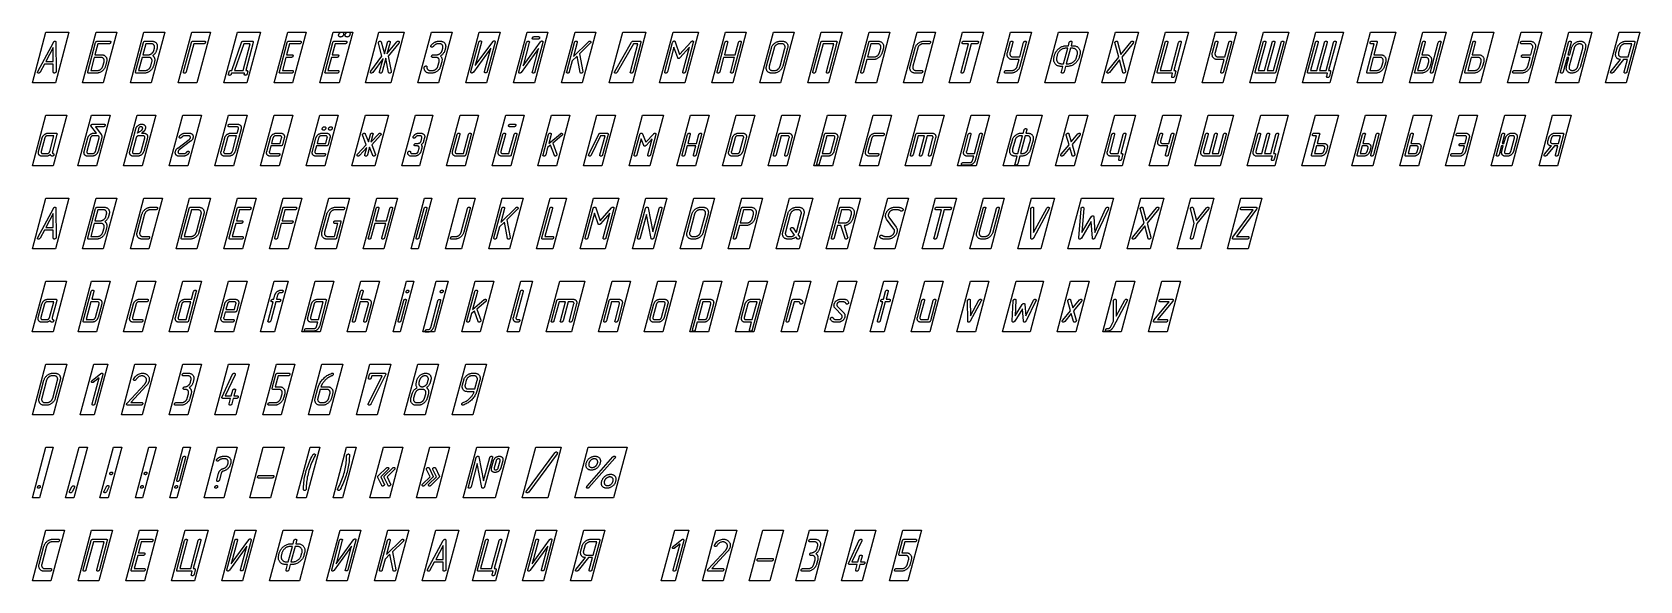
# Model space of a CAD drawing. Extents: x -1 to 349, y -110 to 9.
import ezdxf

# ---------------------------------------------------------------- set-up
doc = ezdxf.new("R2010")
doc.units = 0
for name, color, linetype in [('GOST_DIGIT', 3, 'CONTINUOUS'), ('GOST_FRAME', 4, 'CONTINUOUS'), ('GOST_LAT_LOW', 6, 'CONTINUOUS'), ('GOST_LAT_UP', 5, 'CONTINUOUS'), ('GOST_LOWER', 1, 'CONTINUOUS'), ('GOST_PUNCT', 5, 'CONTINUOUS'), ('GOST_SAMPLE', 2, 'CONTINUOUS'), ('GOST_UPPER', 7, 'CONTINUOUS')]:
    doc.layers.add(name, color=color, linetype=linetype)

msp = doc.modelspace()

# ---------------------------------------------------------------- linework, layer by layer
at = {"layer": 'GOST_DIGIT'}
for points in [[(2.4502, -72.2126), (1.9601, -72.2126), (1.8385, -72.2082), (1.7229, -72.1949), (1.6132, -72.1726), (1.5094, -72.1415), (1.4116, -72.1015), (1.3198, -72.0527), (1.2339, -71.9949), (1.1539, -71.9282), (1.08, -71.8527), (1.0119, -71.7683), (0.9518, -71.6776), (0.9015, -71.5834), (0.861, -71.4856), (0.8304, -71.3842), (0.8097, -71.2793), (0.7988, -71.1708), (0.7977, -71.0587), (0.8065, -70.943), (0.8251, -70.8238), (0.8535, -70.701), (1.9062, -66.7724), (1.944, -66.6481), (1.9896, -66.5276), (2.0431, -66.4109), (2.1044, -66.298), (2.1736, -66.189), (2.2507, -66.0837), (2.3356, -65.9823), (2.4284, -65.8847), (2.5291, -65.7909), (2.6376, -65.701), (2.7507, -65.6174), (2.865, -65.5425), (2.9805, -65.4765), (3.0972, -65.4193), (3.2151, -65.3708), (3.3342, -65.3312), (3.4546, -65.3004), (3.5761, -65.2784), (3.6989, -65.2652), (3.8229, -65.2608), (4.3129, -65.2608), (4.4361, -65.2652), (4.5532, -65.2784), (4.6642, -65.3004), (4.7691, -65.3312), (4.8679, -65.3708), (4.9606, -65.4193), (5.0473, -65.4765), (5.1278, -65.5425), (5.2022, -65.6174), (5.2705, -65.701), (5.3309, -65.7909), (5.3813, -65.8847), (5.4218, -65.9823), (5.4524, -66.0837), (5.473, -66.189), (5.4838, -66.298), (5.4847, -66.4109), (5.4756, -66.5276), (5.4567, -66.6481), (5.4278, -66.7724), (4.3751, -70.701), (4.3374, -70.8253), (4.2918, -70.9458), (4.2383, -71.0625), (4.1769, -71.1754), (4.1077, -71.2845), (4.0306, -71.3897), (3.9457, -71.4911), (3.8529, -71.5887), (3.7522, -71.6825), (3.6437, -71.7724), (3.5305, -71.8561), (3.416, -71.9309), (3.3001, -71.9969), (3.1828, -72.0542), (3.0642, -72.1026), (2.9441, -72.1422), (2.8227, -72.173), (2.6999, -72.195), (2.5757, -72.2082)], [(4.8547, -66.7724), (4.8725, -66.6955), (4.8842, -66.6209), (4.8896, -66.5487), (4.8889, -66.4787), (4.882, -66.4111), (4.8688, -66.3458), (4.8495, -66.2829), (4.8241, -66.2223), (4.7924, -66.164), (4.7545, -66.108), (4.7117, -66.0559), (4.6652, -66.0093), (4.6149, -65.9682), (4.561, -65.9326), (4.5033, -65.9024), (4.4419, -65.8777), (4.3769, -65.8586), (4.3081, -65.8449), (4.2356, -65.8366), (4.1593, -65.8339), (3.6693, -65.8339), (3.5917, -65.8366), (3.5149, -65.8449), (3.4389, -65.8586), (3.3639, -65.8777), (3.2897, -65.9024), (3.2163, -65.9326), (3.1438, -65.9682), (3.0721, -66.0093), (3.0014, -66.0559), (2.9314, -66.108), (2.8643, -66.164), (2.8021, -66.2223), (2.7448, -66.2829), (2.6923, -66.3458), (2.6446, -66.4111), (2.6018, -66.4787), (2.5639, -66.5487), (2.5308, -66.6209), (2.5026, -66.6955), (2.4793, -66.7724), (1.4266, -70.701), (1.4092, -70.7764), (1.3979, -70.8497), (1.3928, -70.9209), (1.3937, -70.99), (1.4008, -71.0571), (1.414, -71.1221), (1.4333, -71.185), (1.4587, -71.2458), (1.4903, -71.3046), (1.5279, -71.3613), (1.5705, -71.4142), (1.6166, -71.4615), (1.6662, -71.5032), (1.7194, -71.5394), (1.7762, -71.57), (1.8366, -71.595), (1.9005, -71.6145), (1.968, -71.6284), (2.0391, -71.6368), (2.1137, -71.6395), (2.6037, -71.6395), (2.6829, -71.6368), (2.7611, -71.6287), (2.8382, -71.6152), (2.9143, -71.5963), (2.9893, -71.5721), (3.0633, -71.5424), (3.1363, -71.5073), (3.2082, -71.4668), (3.279, -71.4209), (3.3488, -71.3696), (3.4157, -71.3143), (3.4778, -71.2565), (3.5351, -71.1961), (3.5876, -71.1331), (3.6353, -71.0675), (3.6783, -70.9993), (3.7164, -70.9286), (3.7497, -70.8553), (3.7783, -70.7794), (3.802, -70.701)], [(12.6279, -72.2126), (12.6067, -72.212), (12.5861, -72.21), (12.5662, -72.2066), (12.547, -72.202), (12.5285, -72.196), (12.5107, -72.1887), (12.4936, -72.1801), (12.4772, -72.1701), (12.4614, -72.1588), (12.4464, -72.1462), (12.4328, -72.132), (12.4216, -72.1159), (12.4127, -72.0981), (12.4061, -72.0784), (12.4018, -72.0569), (12.3998, -72.0336), (12.4002, -72.0084), (12.4028, -71.9814), (12.4078, -71.9526), (12.4151, -71.9219), (13.9396, -66.2326), (12.6947, -67.2209), (12.6736, -67.2367), (12.6524, -67.2508), (12.6312, -67.2633), (12.61, -67.2741), (12.5887, -67.2832), (12.5673, -67.2907), (12.5459, -67.2965), (12.5245, -67.3007), (12.5029, -67.3032), (12.4814, -67.304), (12.4269, -67.3011), (12.3798, -67.2924), (12.3401, -67.2778), (12.3078, -67.2575), (12.2828, -67.2313), (12.2652, -67.1993), (12.255, -67.1615), (12.2522, -67.1179), (12.2567, -67.0685), (12.2686, -67.0133), (12.2743, -66.9949), (12.2818, -66.9764), (12.2909, -66.9577), (12.3018, -66.9389), (12.3144, -66.9199), (12.3287, -66.9007), (12.3446, -66.8813), (12.3623, -66.8618), (12.3817, -66.8421), (12.4028, -66.8223), (14.2691, -65.3439), (14.2886, -65.3281), (14.3086, -65.314), (14.329, -65.3015), (14.3497, -65.2907), (14.3709, -65.2816), (14.3924, -65.2741), (14.4143, -65.2683), (14.4366, -65.2641), (14.4593, -65.2616), (14.4823, -65.2608), (14.5368, -65.2636), (14.584, -65.2721), (14.6238, -65.2862), (14.6563, -65.306), (14.6814, -65.3314), (14.6993, -65.3625), (14.7098, -65.3992), (14.713, -65.4415), (14.7088, -65.4895), (14.6974, -65.5432), (12.9882, -71.9219), (12.98, -71.9495), (12.9706, -71.9757), (12.96, -72.0007), (12.9481, -72.0243), (12.9351, -72.0465), (12.9208, -72.0674), (12.9053, -72.087), (12.8886, -72.1053), (12.8706, -72.1223), (12.8514, -72.1379), (12.8314, -72.1521), (12.8108, -72.1648), (12.7898, -72.176), (12.7682, -72.1857), (12.7461, -72.1939), (12.7235, -72.2007), (12.7003, -72.2059), (12.6767, -72.2096), (12.6526, -72.2119)], [(24.156, -68.01), (20.7831, -71.6395), (23.1835, -71.6395), (23.2364, -71.6424), (23.2821, -71.6508), (23.3207, -71.665), (23.3521, -71.6847), (23.3763, -71.7101), (23.3934, -71.7412), (23.4034, -71.7779), (23.4061, -71.8203), (23.4017, -71.8683), (23.3902, -71.9219), (23.3726, -71.9772), (23.3508, -72.0266), (23.325, -72.0702), (23.2952, -72.108), (23.2612, -72.14), (23.2231, -72.1661), (23.1809, -72.1865), (23.1347, -72.201), (23.0843, -72.2097), (23.0299, -72.2126), (20.098, -72.2126), (20.0769, -72.2117), (20.0567, -72.2088), (20.0374, -72.204), (20.019, -72.1973), (20.0016, -72.1887), (19.9851, -72.1782), (19.9696, -72.1658), (19.9549, -72.1515), (19.9412, -72.1353), (19.9284, -72.1171), (19.917, -72.0978), (19.9075, -72.0781), (19.8998, -72.0579), (19.894, -72.0374), (19.89, -72.0164), (19.8879, -71.995), (19.8876, -71.9732), (19.8892, -71.951), (19.8927, -71.9284), (19.898, -71.9053), (19.9024, -71.8904), (19.9075, -71.8757), (19.9135, -71.8612), (19.9203, -71.8468), (19.9278, -71.8326), (19.9361, -71.8186), (19.9453, -71.8047), (19.9552, -71.791), (19.9658, -71.7775), (19.9773, -71.7641), (23.7611, -67.686), (23.8235, -67.6178), (23.8815, -67.5492), (23.9348, -67.4802), (23.9836, -67.411), (24.0278, -67.3414), (24.0675, -67.2714), (24.1026, -67.2012), (24.1332, -67.1306), (24.1591, -67.0596), (24.1806, -66.9884), (24.202, -66.8935), (24.2148, -66.8017), (24.2189, -66.7128), (24.2143, -66.6269), (24.201, -66.544), (24.179, -66.4641), (24.1483, -66.3872), (24.109, -66.3133), (24.0609, -66.2424), (24.0041, -66.1744), (23.9413, -66.1113), (23.8749, -66.0548), (23.805, -66.005), (23.7315, -65.9618), (23.6546, -65.9252), (23.5741, -65.8953), (23.4901, -65.8721), (23.4026, -65.8555), (23.3115, -65.8455), (23.2169, -65.8422), (23.0636, -65.8502), (22.9159, -65.8744), (22.7739, -65.9147), (22.6375, -65.9711), (22.5068, -66.0436), (22.3817, -66.1322), (22.2623, -66.237), (22.1485, -66.3578), (22.0404, -66.4948), (21.9379, -66.6478), (21.9266, -66.664), (21.915, -66.6794), (21.903, -66.6939), (21.8907, -66.7076), (21.878, -66.7205), (21.8649, -66.7326), (21.8515, -66.7438), (21.8377, -66.7542), (21.8235, -66.7637), (21.809, -66.7724), (21.794, -66.7805), (21.7784, -66.788), (21.7622, -66.7951), (21.7454, -66.8017), (21.7279, -66.8077), (21.7099, -66.8133), (21.6912, -66.8184), (21.6719, -66.8229), (21.652, -66.827), (21.6315, -66.8306), (21.5754, -66.8277), (21.5269, -66.8193), (21.4858, -66.8051), (21.4522, -66.7854), (21.4262, -66.76), (21.4076, -66.7289), (21.3965, -66.6922), (21.3929, -66.6498), (21.3968, -66.6018), (21.4082, -66.5482), (21.4492, -66.4568), (21.6011, -66.228), (21.7614, -66.0233), (21.9303, -65.8426), (22.1076, -65.686), (22.2934, -65.5536), (22.4877, -65.4452), (22.6906, -65.3609), (22.9019, -65.3007), (23.1217, -65.2645), (23.35, -65.2525), (23.4933, -65.2576), (23.6306, -65.2728), (23.7621, -65.2981), (23.8878, -65.3336), (24.0075, -65.3792), (24.1214, -65.4349), (24.2294, -65.5007), (24.3316, -65.5767), (24.4278, -65.6629), (24.5182, -65.7591), (24.5994, -65.8626), (24.6679, -65.9704), (24.7239, -66.0826), (24.7672, -66.199), (24.7978, -66.3198), (24.8159, -66.4449), (24.8213, -66.5743), (24.8142, -66.708), (24.7944, -66.846), (24.762, -66.9884), (24.7311, -67.0913), (24.6936, -67.194), (24.6495, -67.2966), (24.5988, -67.399), (24.5415, -67.5012), (24.4776, -67.6033), (24.4071, -67.7052), (24.33, -67.807), (24.2463, -67.9086)], [(31.7375, -72.2126), (30.5166, -72.2126), (30.4908, -72.2118), (30.4665, -72.2091), (30.4438, -72.2048), (30.4227, -72.1987), (30.4031, -72.1908), (30.385, -72.1812), (30.3685, -72.1699), (30.3535, -72.1568), (30.3401, -72.142), (30.3282, -72.1254), (30.3179, -72.1077), (30.3094, -72.0894), (30.3027, -72.0705), (30.2976, -72.051), (30.2943, -72.0309), (30.2928, -72.0103), (30.2929, -71.9891), (30.2948, -71.9673), (30.2984, -71.9449), (30.3038, -71.9219), (30.3211, -71.8683), (30.3427, -71.8203), (30.3686, -71.7779), (30.3987, -71.7412), (30.4332, -71.7101), (30.472, -71.6847), (30.5151, -71.665), (30.5625, -71.6508), (30.6142, -71.6424), (30.6702, -71.6395), (31.8911, -71.6395), (31.9703, -71.6368), (32.0483, -71.6287), (32.1252, -71.6152), (32.201, -71.5963), (32.2757, -71.5721), (32.3492, -71.5424), (32.4216, -71.5073), (32.4929, -71.4668), (32.563, -71.4209), (32.632, -71.3696), (32.6981, -71.3143), (32.7595, -71.2565), (32.8162, -71.1961), (32.8682, -71.1331), (32.9154, -71.0675), (32.958, -70.9993), (32.9958, -70.9286), (33.029, -70.8553), (33.0574, -70.7794), (33.0811, -70.701), (33.3437, -69.7209), (33.3621, -69.6424), (33.3743, -69.5664), (33.3805, -69.4929), (33.3807, -69.4219), (33.3747, -69.3534), (33.3627, -69.2874), (33.3447, -69.2238), (33.3205, -69.1628), (33.2903, -69.1042), (33.2541, -69.0482), (33.2127, -68.9961), (33.1674, -68.9495), (33.118, -68.9084), (33.0645, -68.8728), (33.007, -68.8426), (32.9455, -68.8179), (32.8799, -68.7988), (32.8103, -68.785), (32.7366, -68.7768), (32.6589, -68.7741), (32.418, -68.7741), (32.3922, -68.7732), (32.368, -68.7706), (32.3453, -68.7662), (32.3241, -68.7601), (32.3045, -68.7523), (32.2864, -68.7427), (32.2699, -68.7314), (32.2549, -68.7183), (32.2415, -68.7034), (32.2296, -68.6869), (32.2193, -68.6692), (32.2108, -68.6512), (32.2039, -68.6327), (32.1987, -68.6138), (32.1952, -68.5945), (32.1934, -68.5748), (32.1932, -68.5546), (32.1948, -68.5341), (32.1981, -68.5131), (32.203, -68.4917), (32.2207, -68.4365), (32.2427, -68.387), (32.2689, -68.3434), (32.2994, -68.3056), (32.3341, -68.2737), (32.3731, -68.2475), (32.4163, -68.2272), (32.4638, -68.2126), (32.5156, -68.2039), (32.5716, -68.201), (32.6508, -68.1983), (32.7288, -68.1902), (32.8057, -68.1767), (32.8815, -68.1578), (32.9562, -68.1335), (33.0297, -68.1038), (33.1021, -68.0687), (33.1734, -68.0282), (33.2435, -67.9824), (33.3125, -67.9311), (33.3786, -67.8758), (33.44, -67.8179), (33.4967, -67.7575), (33.5487, -67.6945), (33.5959, -67.6289), (33.6385, -67.5608), (33.6763, -67.4901), (33.7095, -67.4168), (33.7379, -67.3409), (33.7616, -67.2625), (33.8929, -66.7724), (33.9112, -66.694), (33.9235, -66.6181), (33.9296, -66.5448), (33.9297, -66.4741), (33.9236, -66.4059), (33.9115, -66.3404), (33.8933, -66.2774), (33.869, -66.2169), (33.8386, -66.1591), (33.8021, -66.1038), (33.7606, -66.0525), (33.715, -66.0066), (33.6655, -65.9662), (33.6119, -65.9311), (33.5543, -65.9014), (33.4926, -65.8771), (33.427, -65.8582), (33.3573, -65.8447), (33.2836, -65.8366), (33.2059, -65.8339), (32.2258, -65.8339), (32.2, -65.833), (32.1757, -65.8304), (32.153, -65.826), (32.1319, -65.8199), (32.1122, -65.8121), (32.0942, -65.8025), (32.0776, -65.7912), (32.0627, -65.7781), (32.0492, -65.7632), (32.0374, -65.7467), (32.0271, -65.7289), (32.0186, -65.7106), (32.0118, -65.6917), (32.0068, -65.6723), (32.0035, -65.6522), (32.0019, -65.6316), (32.0021, -65.6103), (32.004, -65.5885), (32.0076, -65.5662), (32.013, -65.5432), (32.0303, -65.4895), (32.0519, -65.4415), (32.0777, -65.3992), (32.1079, -65.3625), (32.1424, -65.3314), (32.1812, -65.306), (32.2243, -65.2862), (32.2717, -65.2721), (32.3234, -65.2636), (32.3793, -65.2608), (33.3594, -65.2608), (33.4841, -65.2652), (33.6024, -65.2782), (33.7143, -65.3), (33.8198, -65.3306), (33.9189, -65.3698), (34.0115, -65.4178), (34.0978, -65.4745), (34.1777, -65.5399), (34.2511, -65.614), (34.3182, -65.6968), (34.3771, -65.7861), (34.4262, -65.8794), (34.4655, -65.9768), (34.495, -66.0782), (34.5147, -66.1838), (34.5246, -66.2934), (34.5247, -66.407), (34.5149, -66.5248), (34.4954, -66.6466), (34.466, -66.7724), (34.3347, -67.2625), (34.2937, -67.3964), (34.2435, -67.5259), (34.1843, -67.6509), (34.1159, -67.7714), (34.0385, -67.8875), (33.952, -67.999), (33.8563, -68.1061), (33.7516, -68.2086), (33.6378, -68.3067), (33.5149, -68.4003), (33.5721, -68.4418), (33.6256, -68.4865), (33.6755, -68.5345), (33.7217, -68.5857), (33.7641, -68.6402), (33.8029, -68.6978), (33.838, -68.7588), (33.8694, -68.8229), (33.8971, -68.8903), (33.9211, -68.961), (33.9411, -69.0336), (33.9567, -69.107), (33.968, -69.1811), (33.975, -69.256), (33.9775, -69.3316), (33.9758, -69.408), (33.9696, -69.4851), (33.9591, -69.563), (33.9443, -69.6416), (33.9251, -69.7209), (33.6625, -70.701), (33.6248, -70.8253), (33.5793, -70.9458), (33.526, -71.0625), (33.465, -71.1754), (33.3961, -71.2845), (33.3195, -71.3897), (33.2351, -71.4911), (33.1429, -71.5887), (33.043, -71.6825), (32.9352, -71.7724), (32.8228, -71.8561), (32.7087, -71.9309), (32.593, -71.9969), (32.4757, -72.0542), (32.3567, -72.1026), (32.2361, -72.1422), (32.1139, -72.173), (31.9901, -72.195), (31.8646, -72.2082)], [(43.7876, -70.7425), (43.0816, -70.7425), (42.7656, -71.9219), (42.748, -71.9772), (42.7263, -72.0266), (42.7005, -72.0702), (42.6706, -72.108), (42.6366, -72.14), (42.5985, -72.1661), (42.5563, -72.1865), (42.5101, -72.201), (42.4597, -72.2097), (42.4053, -72.2126), (42.3841, -72.212), (42.3635, -72.21), (42.3436, -72.2066), (42.3244, -72.202), (42.3059, -72.196), (42.2881, -72.1887), (42.271, -72.1801), (42.2546, -72.1701), (42.2388, -72.1588), (42.2238, -72.1462), (42.2102, -72.132), (42.199, -72.1159), (42.1901, -72.0981), (42.1835, -72.0784), (42.1792, -72.0569), (42.1772, -72.0336), (42.1776, -72.0084), (42.1802, -71.9814), (42.1852, -71.9526), (42.1925, -71.9219), (42.5085, -70.7425), (40.8391, -70.7425), (40.8148, -70.7417), (40.7916, -70.7392), (40.7697, -70.735), (40.749, -70.7292), (40.7294, -70.7218), (40.7111, -70.7126), (40.6939, -70.7018), (40.6779, -70.6894), (40.6631, -70.6752), (40.6496, -70.6595), (40.6376, -70.6425), (40.6278, -70.6249), (40.62, -70.6066), (40.6143, -70.5877), (40.6107, -70.5681), (40.6092, -70.5478), (40.6098, -70.5269), (40.6125, -70.5053), (40.6172, -70.4831), (40.6241, -70.4601), (40.6479, -70.402), (42.9433, -65.4934), (42.9553, -65.4692), (42.968, -65.4465), (42.9813, -65.4253), (42.9954, -65.4056), (43.0101, -65.3875), (43.0255, -65.3708), (43.0415, -65.3556), (43.0583, -65.3419), (43.0757, -65.3297), (43.0938, -65.3189), (43.1123, -65.3094), (43.1308, -65.3007), (43.1493, -65.2928), (43.1679, -65.2857), (43.1864, -65.2795), (43.205, -65.2741), (43.2236, -65.2695), (43.2423, -65.2658), (43.261, -65.2629), (43.2797, -65.2608), (43.3342, -65.2636), (43.3813, -65.2721), (43.4211, -65.2862), (43.4536, -65.306), (43.4788, -65.3314), (43.4966, -65.3625), (43.5071, -65.3992), (43.5103, -65.4415), (43.5062, -65.4895), (43.4947, -65.5432), (43.4791, -65.6013), (41.3415, -70.1694), (42.6621, -70.1694), (42.9826, -68.9734), (42.9998, -68.9198), (43.0214, -68.8718), (43.0473, -68.8294), (43.0775, -68.7927), (43.112, -68.7616), (43.1508, -68.7362), (43.1939, -68.7164), (43.2412, -68.7023), (43.2929, -68.6939), (43.3489, -68.691), (43.4018, -68.6939), (43.4476, -68.7023), (43.4861, -68.7164), (43.5175, -68.7362), (43.5418, -68.7616), (43.5589, -68.7927), (43.5688, -68.8294), (43.5716, -68.8718), (43.5672, -68.9198), (43.5556, -68.9734), (43.2352, -70.1694), (43.9412, -70.1694), (43.9941, -70.1723), (44.0398, -70.1807), (44.0784, -70.1949), (44.1098, -70.2146), (44.134, -70.24), (44.1511, -70.2711), (44.1611, -70.3078), (44.1638, -70.3502), (44.1594, -70.3982), (44.1479, -70.4518), (44.1303, -70.5071), (44.1085, -70.5565), (44.0827, -70.6001), (44.0529, -70.6379), (44.0189, -70.6699), (43.9808, -70.696), (43.9386, -70.7164), (43.8924, -70.7309), (43.842, -70.7396)], [(52.093, -72.2126), (50.8638, -72.2126), (50.838, -72.2118), (50.8137, -72.2091), (50.791, -72.2048), (50.7699, -72.1987), (50.7502, -72.1908), (50.7322, -72.1812), (50.7156, -72.1699), (50.7007, -72.1568), (50.6872, -72.142), (50.6754, -72.1254), (50.6651, -72.1077), (50.6566, -72.0894), (50.6498, -72.0705), (50.6448, -72.051), (50.6415, -72.0309), (50.6399, -72.0103), (50.6401, -71.9891), (50.642, -71.9673), (50.6456, -71.9449), (50.651, -71.9219), (50.6683, -71.8683), (50.6898, -71.8203), (50.7157, -71.7779), (50.7459, -71.7412), (50.7804, -71.7101), (50.8192, -71.6847), (50.8623, -71.665), (50.9097, -71.6508), (50.9614, -71.6424), (51.0173, -71.6395), (52.2466, -71.6395), (52.3242, -71.6368), (52.4008, -71.6286), (52.4766, -71.6149), (52.5514, -71.5957), (52.6252, -71.571), (52.6981, -71.5409), (52.7701, -71.5052), (52.8411, -71.4641), (52.9112, -71.4175), (52.9803, -71.3654), (53.0466, -71.3095), (53.1081, -71.2512), (53.1649, -71.1905), (53.2168, -71.1276), (53.264, -71.0623), (53.3064, -70.9947), (53.344, -70.9248), (53.3769, -70.8525), (53.405, -70.7779), (53.4283, -70.701), (53.6909, -69.7209), (53.7092, -69.6425), (53.7215, -69.5666), (53.7276, -69.4933), (53.7277, -69.4226), (53.7216, -69.3544), (53.7095, -69.2889), (53.6913, -69.2259), (53.667, -69.1654), (53.6366, -69.1076), (53.6001, -69.0523), (53.5587, -69.001), (53.5134, -68.9551), (53.4642, -68.9147), (53.4112, -68.8796), (53.3543, -68.8499), (53.2936, -68.8256), (53.229, -68.8067), (53.1606, -68.7932), (53.0883, -68.7851), (53.0122, -68.7824), (51.7829, -68.7824), (51.7285, -68.7795), (51.6814, -68.7708), (51.6417, -68.7562), (51.6093, -68.7359), (51.5844, -68.7097), (51.5668, -68.6777), (51.5565, -68.64), (51.5537, -68.5963), (51.5582, -68.5469), (51.5701, -68.4917), (52.3602, -65.5432), (52.3774, -65.4895), (52.399, -65.4415), (52.4249, -65.3992), (52.4551, -65.3625), (52.4896, -65.3314), (52.5284, -65.306), (52.5715, -65.2862), (52.6188, -65.2721), (52.6705, -65.2636), (52.7265, -65.2608), (55.1767, -65.2608), (55.2312, -65.2636), (55.2783, -65.2721), (55.3181, -65.2862), (55.3506, -65.306), (55.3758, -65.3314), (55.3936, -65.3625), (55.4041, -65.3992), (55.4073, -65.4415), (55.4032, -65.4895), (55.3917, -65.5432), (55.374, -65.5984), (55.3521, -65.6478), (55.3258, -65.6914), (55.2954, -65.7292), (55.2606, -65.7612), (55.2216, -65.7874), (55.1784, -65.8077), (55.1309, -65.8223), (55.0791, -65.831), (55.0231, -65.8339), (52.8554, -65.8339), (52.2189, -68.2093), (53.1657, -68.2093), (53.2873, -68.2137), (53.403, -68.2269), (53.5128, -68.2489), (53.6166, -68.2797), (53.7145, -68.3194), (53.8065, -68.3678), (53.8925, -68.425), (53.9726, -68.491), (54.0468, -68.5659), (54.115, -68.6495), (54.1754, -68.7395), (54.2258, -68.8332), (54.2663, -68.9308), (54.2969, -69.0322), (54.3176, -69.1375), (54.3283, -69.2465), (54.3292, -69.3594), (54.3201, -69.4761), (54.3012, -69.5966), (54.2723, -69.7209), (54.0097, -70.701), (53.9723, -70.8238), (53.9271, -70.943), (53.8739, -71.0587), (53.8127, -71.1708), (53.7437, -71.2793), (53.6667, -71.3842), (53.5817, -71.4856), (53.4889, -71.5834), (53.3881, -71.6776), (53.2794, -71.7683), (53.1661, -71.8527), (53.0516, -71.9282), (52.936, -71.9949), (52.8191, -72.0527), (52.7011, -72.1015), (52.5818, -72.1415), (52.4614, -72.1726), (52.3398, -72.1949), (52.217, -72.2082)], [(62.5033, -72.2126), (62.0133, -72.2126), (61.8917, -72.2082), (61.776, -72.1949), (61.6663, -72.1726), (61.5626, -72.1415), (61.4648, -72.1015), (61.3729, -72.0527), (61.287, -71.9949), (61.2071, -71.9282), (61.1331, -71.8527), (61.0651, -71.7683), (61.0049, -71.6776), (60.9546, -71.5834), (60.9142, -71.4856), (60.8836, -71.3842), (60.8628, -71.2793), (60.8519, -71.1708), (60.8509, -71.0587), (60.8596, -70.943), (60.8782, -70.8238), (60.9067, -70.701), (61.492, -68.5166), (61.5555, -68.3011), (61.6293, -68.0897), (61.7135, -67.8825), (61.808, -67.6794), (61.9129, -67.4805), (62.0281, -67.2857), (62.1537, -67.0951), (62.2896, -66.9086), (62.4359, -66.7263), (62.5925, -66.5482), (62.7573, -66.377), (62.9282, -66.2156), (63.105, -66.064), (63.2878, -65.9223), (63.4767, -65.7903), (63.6715, -65.6681), (63.8724, -65.5557), (64.0793, -65.4532), (64.2922, -65.3604), (64.5111, -65.2774), (64.6258, -65.2525), (64.677, -65.2555), (64.7212, -65.2645), (64.7583, -65.2794), (64.7884, -65.3003), (64.8113, -65.3272), (64.8271, -65.3601), (64.8359, -65.399), (64.8376, -65.4439), (64.8322, -65.4947), (64.8197, -65.5515), (64.808, -65.5885), (64.7932, -65.6233), (64.7754, -65.6556), (64.7545, -65.6857), (64.7306, -65.7135), (64.7037, -65.7389), (64.6738, -65.762), (64.6408, -65.7827), (64.6048, -65.8012), (64.5658, -65.8173), (64.4709, -65.8531), (64.3777, -65.8907), (64.2861, -65.9301), (64.1962, -65.9714), (64.108, -66.0145), (64.0215, -66.0595), (63.9366, -66.1062), (63.8534, -66.1548), (63.7719, -66.2052), (63.692, -66.2575), (63.5499, -66.3589), (63.4119, -66.4671), (63.2781, -66.5821), (63.1485, -66.704), (63.023, -66.8326), (62.9016, -66.9681), (62.7844, -67.1104), (62.6714, -67.2595), (62.5625, -67.4154), (62.4578, -67.5781), (62.4163, -67.6441), (62.3774, -67.7093), (62.3411, -67.7737), (62.3073, -67.8372), (62.276, -67.8999), (62.2473, -67.9618), (62.2212, -68.0228), (62.1975, -68.0831), (62.1765, -68.1424), (62.158, -68.201), (63.5782, -68.201), (63.703, -68.2054), (63.8214, -68.2186), (63.9334, -68.2406), (64.0391, -68.2714), (64.1384, -68.311), (64.2315, -68.3595), (64.3181, -68.4167), (64.3984, -68.4827), (64.4724, -68.5576), (64.54, -68.6412), (64.5995, -68.7312), (64.6492, -68.8252), (64.6889, -68.9233), (64.7188, -69.0252), (64.7389, -69.1312), (64.749, -69.2412), (64.7493, -69.3551), (64.7397, -69.4731), (64.7202, -69.595), (64.6909, -69.7209), (64.4283, -70.701), (64.3906, -70.8253), (64.3451, -70.9458), (64.2918, -71.0625), (64.2307, -71.1754), (64.1619, -71.2845), (64.0853, -71.3897), (64.0009, -71.4911), (63.9087, -71.5887), (63.8087, -71.6825), (63.701, -71.7724), (63.5886, -71.8561), (63.4745, -71.9309), (63.3588, -71.9969), (63.2415, -72.0542), (63.1225, -72.1026), (63.0019, -72.1422), (62.8797, -72.173), (62.7559, -72.195), (62.6304, -72.2082)], [(76.2111, -65.6096), (73.0235, -71.9884), (73.0131, -72.0065), (73.0016, -72.0243), (72.9891, -72.0417), (72.9754, -72.0588), (72.9607, -72.0756), (72.9449, -72.092), (72.9281, -72.1081), (72.9101, -72.1239), (72.8911, -72.1394), (72.8711, -72.1545), (72.8553, -72.1625), (72.839, -72.1701), (72.8221, -72.1772), (72.8048, -72.1837), (72.7869, -72.1898), (72.7684, -72.1953), (72.7495, -72.2004), (72.73, -72.205), (72.7099, -72.2091), (72.6894, -72.2126), (72.6333, -72.2098), (72.5848, -72.2013), (72.5437, -72.1872), (72.5101, -72.1674), (72.484, -72.142), (72.4654, -72.111), (72.4544, -72.0743), (72.4508, -72.0319), (72.4546, -71.9839), (72.466, -71.9302), (72.4921, -71.8638), (75.5032, -65.8339), (73.2025, -65.8339), (73.0846, -66.2741), (73.067, -66.3293), (73.0452, -66.3787), (73.0194, -66.4223), (72.9895, -66.4601), (72.9556, -66.4921), (72.9175, -66.5183), (72.8753, -66.5386), (72.8291, -66.5532), (72.7787, -66.5619), (72.7243, -66.5648), (72.703, -66.5641), (72.6825, -66.5621), (72.6626, -66.5588), (72.6434, -66.5542), (72.6249, -66.5482), (72.6071, -66.5409), (72.59, -66.5322), (72.5736, -66.5223), (72.5578, -66.511), (72.5428, -66.4983), (72.5292, -66.4841), (72.518, -66.4681), (72.5091, -66.4502), (72.5025, -66.4306), (72.4982, -66.4091), (72.4962, -66.3857), (72.4965, -66.3605), (72.4992, -66.3336), (72.5042, -66.3047), (72.5115, -66.2741), (72.7073, -65.5432), (72.7246, -65.4895), (72.7462, -65.4415), (72.7721, -65.3992), (72.8023, -65.3625), (72.8368, -65.3314), (72.8755, -65.306), (72.9186, -65.2862), (72.966, -65.2721), (73.0177, -65.2636), (73.0737, -65.2608), (76.0222, -65.2608), (76.0767, -65.2635), (76.124, -65.2714), (76.1641, -65.2847), (76.1969, -65.3033), (76.2224, -65.3272), (76.2408, -65.3565), (76.2518, -65.391), (76.2557, -65.4309), (76.2523, -65.4761), (76.2417, -65.5266)], [(83.3405, -72.2126), (82.8505, -72.2126), (82.7289, -72.2082), (82.6132, -72.1949), (82.5035, -72.1726), (82.3998, -72.1415), (82.302, -72.1015), (82.2101, -72.0527), (82.1242, -71.9949), (82.0443, -71.9282), (81.9703, -71.8527), (81.9023, -71.7683), (81.8422, -71.6776), (81.7919, -71.5834), (81.7514, -71.4856), (81.7208, -71.3842), (81.7, -71.2793), (81.6891, -71.1708), (81.6881, -71.0587), (81.6968, -70.943), (81.7154, -70.8238), (81.7439, -70.701), (82.0065, -69.7209), (82.0593, -69.5523), (82.1252, -69.392), (82.2041, -69.24), (82.2961, -69.0963), (82.4012, -68.961), (82.5193, -68.8339), (82.6504, -68.7151), (82.7947, -68.6047), (82.9519, -68.5025), (83.1223, -68.4086), (83.0495, -68.315), (82.9882, -68.2169), (82.9385, -68.1144), (82.9002, -68.0073), (82.8735, -67.8958), (82.8582, -67.7797), (82.8545, -67.6592), (82.8622, -67.5342), (82.8815, -67.4047), (82.9122, -67.2708), (83.0457, -66.7724), (83.0834, -66.6481), (83.1288, -66.5276), (83.1819, -66.4109), (83.2426, -66.298), (83.3111, -66.189), (83.3873, -66.0837), (83.4711, -65.9823), (83.5627, -65.8847), (83.6619, -65.7909), (83.7689, -65.701), (83.8804, -65.6174), (83.9936, -65.5425), (84.1082, -65.4765), (84.2244, -65.4193), (84.3422, -65.3708), (84.4615, -65.3312), (84.5823, -65.3004), (84.7047, -65.2784), (84.8286, -65.2652), (84.9541, -65.2608), (85.0788, -65.2652), (85.1973, -65.2782), (85.3094, -65.3), (85.4151, -65.3306), (85.5146, -65.3698), (85.6077, -65.4178), (85.6945, -65.4745), (85.775, -65.5399), (85.8492, -65.614), (85.917, -65.6968), (85.9767, -65.7861), (86.0265, -65.8794), (86.0665, -65.9768), (86.0965, -66.0782), (86.1167, -66.1838), (86.1269, -66.2934), (86.1273, -66.407), (86.1177, -66.5248), (86.0983, -66.6466), (86.069, -66.7724), (85.9355, -67.2708), (85.8948, -67.4032), (85.8451, -67.5312), (85.7862, -67.655), (85.7181, -67.7744), (85.6409, -67.8895), (85.5546, -68.0003), (85.4591, -68.1068), (85.3545, -68.209), (85.2407, -68.3068), (85.1178, -68.4003), (85.1751, -68.4418), (85.2286, -68.4865), (85.2785, -68.5345), (85.3247, -68.5857), (85.3671, -68.6402), (85.4059, -68.6978), (85.441, -68.7588), (85.4724, -68.8229), (85.5001, -68.8903), (85.5241, -68.961), (85.5441, -69.0336), (85.5597, -69.107), (85.571, -69.1811), (85.5779, -69.256), (85.5805, -69.3316), (85.5787, -69.408), (85.5726, -69.4851), (85.5621, -69.563), (85.5473, -69.6416), (85.5281, -69.7209), (85.2655, -70.701), (85.2278, -70.8253), (85.1823, -70.9458), (85.129, -71.0625), (85.068, -71.1754), (84.9991, -71.2845), (84.9225, -71.3897), (84.8381, -71.4911), (84.7459, -71.5887), (84.646, -71.6825), (84.5382, -71.7724), (84.4258, -71.8561), (84.3117, -71.9309), (84.196, -71.9969), (84.0787, -72.0542), (83.9597, -72.1026), (83.8391, -72.1422), (83.7169, -72.173), (83.5931, -72.195), (83.4676, -72.2082)], [(85.4959, -66.7724), (85.5142, -66.694), (85.5265, -66.6181), (85.5326, -66.5448), (85.5327, -66.4741), (85.5266, -66.4059), (85.5145, -66.3404), (85.4963, -66.2774), (85.472, -66.2169), (85.4416, -66.1591), (85.4051, -66.1038), (85.3636, -66.0525), (85.318, -66.0066), (85.2685, -65.9662), (85.2149, -65.9311), (85.1572, -65.9014), (85.0956, -65.8771), (85.03, -65.8582), (84.9603, -65.8447), (84.8866, -65.8366), (84.8088, -65.8339), (84.7312, -65.8366), (84.6545, -65.8447), (84.5786, -65.8582), (84.5036, -65.8771), (84.4295, -65.9014), (84.3562, -65.9311), (84.2839, -65.9662), (84.2124, -66.0066), (84.1418, -66.0525), (84.0721, -66.1038), (84.0052, -66.1591), (83.9431, -66.2169), (83.8858, -66.2774), (83.8333, -66.3404), (83.7855, -66.4059), (83.7426, -66.4741), (83.7045, -66.5448), (83.6711, -66.6181), (83.6426, -66.694), (83.6188, -66.7724), (83.4853, -67.2708), (83.4674, -67.3476), (83.4555, -67.4221), (83.4497, -67.4941), (83.45, -67.5638), (83.4562, -67.631), (83.4686, -67.6958), (83.4869, -67.7583), (83.5114, -67.8183), (83.5418, -67.8759), (83.5783, -67.9311), (83.6198, -67.9824), (83.6651, -68.0282), (83.7142, -68.0687), (83.7672, -68.1038), (83.8241, -68.1335), (83.8848, -68.1578), (83.9494, -68.1767), (84.0178, -68.1902), (84.0901, -68.1983), (84.1663, -68.201), (84.2455, -68.1983), (84.3237, -68.1902), (84.4008, -68.1767), (84.4769, -68.1578), (84.5519, -68.1335), (84.6259, -68.1038), (84.6988, -68.0687), (84.7707, -68.0282), (84.8416, -67.9824), (84.9114, -67.9311), (84.9782, -67.8759), (85.0403, -67.8183), (85.0974, -67.7583), (85.1498, -67.6958), (85.1973, -67.631), (85.24, -67.5638), (85.2779, -67.4941), (85.3109, -67.4221), (85.339, -67.3476), (85.3624, -67.2708)], [(93.1324, -72.196), (93.0094, -72.2209), (92.9898, -72.22), (92.971, -72.2173), (92.9529, -72.2127), (92.9356, -72.2063), (92.919, -72.1981), (92.9031, -72.188), (92.888, -72.1762), (92.8736, -72.1625), (92.8599, -72.1469), (92.847, -72.1296), (92.8354, -72.111), (92.8257, -72.092), (92.8178, -72.0725), (92.8118, -72.0525), (92.8077, -72.032), (92.8055, -72.011), (92.8052, -71.9895), (92.8067, -71.9674), (92.8101, -71.9449), (92.8154, -71.9219), (92.8276, -71.8834), (92.8427, -71.8475), (92.8607, -71.8143), (92.8817, -71.7837), (92.9056, -71.7558), (92.9325, -71.7306), (92.9623, -71.708), (92.995, -71.688), (93.0307, -71.6708), (93.0694, -71.6561), (93.2515, -71.5898), (93.4295, -71.5136), (93.6033, -71.4277), (93.7729, -71.3319), (93.9383, -71.2263), (94.0995, -71.111), (94.2566, -70.9858), (94.4094, -70.8508), (94.5581, -70.7061), (94.7026, -70.5515), (94.8175, -70.4176), (94.9241, -70.285), (95.0224, -70.1538), (95.1124, -70.0239), (95.194, -69.8953), (95.2673, -69.7681), (95.3323, -69.6422), (95.3889, -69.5176), (95.4372, -69.3944), (95.4772, -69.2724), (94.0569, -69.2724), (93.9322, -69.268), (93.814, -69.2548), (93.7021, -69.2328), (93.5967, -69.202), (93.4978, -69.1624), (93.4052, -69.114), (93.3191, -69.0567), (93.2394, -68.9907), (93.1661, -68.9159), (93.0993, -68.8322), (93.0406, -68.7422), (92.9916, -68.6482), (92.9525, -68.5502), (92.9231, -68.4482), (92.9036, -68.3422), (92.8938, -68.2322), (92.8938, -68.1183), (92.9036, -68.0003), (92.9232, -67.8784), (92.9526, -67.7525), (93.2152, -66.7724), (93.2529, -66.6481), (93.2986, -66.5276), (93.352, -66.4109), (93.4134, -66.298), (93.4826, -66.189), (93.5597, -66.0837), (93.6446, -65.9823), (93.7374, -65.8847), (93.8381, -65.7909), (93.9466, -65.701), (94.0597, -65.6174), (94.174, -65.5425), (94.2895, -65.4765), (94.4062, -65.4193), (94.5241, -65.3708), (94.6432, -65.3312), (94.7635, -65.3004), (94.8851, -65.2784), (95.0079, -65.2652), (95.1318, -65.2608), (95.6219, -65.2608), (95.7451, -65.2652), (95.8622, -65.2784), (95.9732, -65.3004), (96.0781, -65.3312), (96.1769, -65.3708), (96.2696, -65.4193), (96.3562, -65.4765), (96.4367, -65.5425), (96.5112, -65.6174), (96.5795, -65.701), (96.6398, -65.7909), (96.6902, -65.8847), (96.7307, -65.9823), (96.7613, -66.0837), (96.782, -66.189), (96.7928, -66.298), (96.7937, -66.4109), (96.7846, -66.5276), (96.7656, -66.6481), (96.7368, -66.7724), (96.1515, -68.9568), (96.0879, -69.1723), (96.014, -69.3837), (95.9296, -69.5909), (95.8348, -69.794), (95.7295, -69.9929), (95.6138, -70.1877), (95.4877, -70.3783), (95.3512, -70.5648), (95.2042, -70.7471), (95.0468, -70.9252), (94.8813, -71.0964), (94.71, -71.2578), (94.533, -71.4094), (94.3502, -71.5512), (94.1616, -71.6831), (93.9673, -71.8053), (93.7672, -71.9177), (93.5613, -72.0203), (93.3497, -72.113)], [(96.1637, -66.7724), (96.182, -66.694), (96.1941, -66.6181), (96.2, -66.5448), (96.1998, -66.4741), (96.1934, -66.4059), (96.1808, -66.3404), (96.162, -66.2774), (96.1371, -66.2169), (96.106, -66.1591), (96.0687, -66.1038), (96.0264, -66.0525), (95.9802, -66.0066), (95.93, -65.9662), (95.8758, -65.9311), (95.8178, -65.9014), (95.7557, -65.8771), (95.6898, -65.8582), (95.6199, -65.8447), (95.5461, -65.8366), (95.4683, -65.8339), (94.9783, -65.8339), (94.8991, -65.8366), (94.8211, -65.8447), (94.7442, -65.8582), (94.6684, -65.8771), (94.5937, -65.9014), (94.5202, -65.9311), (94.4478, -65.9662), (94.3765, -66.0066), (94.3064, -66.0525), (94.2373, -66.1038), (94.1712, -66.1591), (94.1099, -66.2169), (94.0532, -66.2774), (94.0012, -66.3404), (93.9539, -66.4059), (93.9114, -66.4741), (93.8735, -66.5448), (93.8404, -66.6181), (93.812, -66.694), (93.7883, -66.7724), (93.5257, -67.7525), (93.5078, -67.8294), (93.4962, -67.904), (93.4907, -67.9762), (93.4915, -68.0462), (93.4984, -68.1138), (93.5115, -68.1791), (93.5308, -68.242), (93.5563, -68.3027), (93.588, -68.361), (93.6259, -68.4169), (93.6686, -68.469), (93.7149, -68.5156), (93.7647, -68.5567), (93.8181, -68.5924), (93.875, -68.6225), (93.9354, -68.6472), (93.9994, -68.6664), (94.067, -68.6801), (94.1381, -68.6883), (94.2127, -68.691), (95.6496, -68.691)], [(64.1178, -69.7209), (64.1361, -69.6424), (64.1482, -69.5664), (64.1542, -69.4929), (64.1541, -69.4219), (64.1478, -69.3534), (64.1353, -69.2874), (64.1167, -69.2238), (64.092, -69.1628), (64.061, -69.1042), (64.024, -69.0482), (63.9819, -68.9961), (63.9358, -68.9495), (63.8858, -68.9084), (63.8318, -68.8728), (63.7738, -68.8426), (63.7119, -68.8179), (63.6461, -68.7988), (63.5762, -68.785), (63.5024, -68.7768), (63.4247, -68.7741), (61.9961, -68.7741), (61.4798, -70.701), (61.4624, -70.7764), (61.4511, -70.8497), (61.4459, -70.9209), (61.4469, -70.99), (61.4539, -71.0571), (61.4671, -71.1221), (61.4864, -71.185), (61.5119, -71.2458), (61.5434, -71.3046), (61.5811, -71.3613), (61.6236, -71.4142), (61.6697, -71.4615), (61.7194, -71.5032), (61.7726, -71.5394), (61.8294, -71.57), (61.8897, -71.595), (61.9537, -71.6145), (62.0212, -71.6284), (62.0922, -71.6368), (62.1668, -71.6395), (62.6569, -71.6395), (62.7361, -71.6368), (62.8143, -71.6287), (62.8914, -71.6152), (62.9675, -71.5963), (63.0425, -71.5721), (63.1165, -71.5424), (63.1894, -71.5073), (63.2613, -71.4668), (63.3322, -71.4209), (63.402, -71.3696), (63.4689, -71.3143), (63.5309, -71.2565), (63.5883, -71.1961), (63.6408, -71.1331), (63.6885, -71.0675), (63.7314, -70.9993), (63.7695, -70.9286), (63.8029, -70.8553), (63.8314, -70.7794), (63.8552, -70.701)], [(84.955, -69.7209), (84.9733, -69.6424), (84.9855, -69.5664), (84.9914, -69.4929), (84.9913, -69.4219), (84.985, -69.3534), (84.9725, -69.2874), (84.9539, -69.2238), (84.9292, -69.1628), (84.8983, -69.1042), (84.8612, -69.0482), (84.8191, -68.9961), (84.773, -68.9495), (84.723, -68.9084), (84.669, -68.8728), (84.611, -68.8426), (84.5491, -68.8179), (84.4833, -68.7988), (84.4134, -68.785), (84.3396, -68.7768), (84.2619, -68.7741), (83.7719, -68.7741), (83.6942, -68.7768), (83.6174, -68.785), (83.5415, -68.7988), (83.4664, -68.8179), (83.3922, -68.8426), (83.3188, -68.8728), (83.2463, -68.9084), (83.1747, -68.9495), (83.1039, -68.9961), (83.034, -69.0482), (82.9669, -69.1042), (82.9046, -69.1628), (82.8471, -69.2238), (82.7944, -69.2874), (82.7466, -69.3534), (82.7036, -69.4219), (82.6654, -69.4929), (82.632, -69.5664), (82.6034, -69.6424), (82.5796, -69.7209), (82.317, -70.701), (82.2996, -70.7764), (82.2883, -70.8497), (82.2831, -70.9209), (82.2841, -70.99), (82.2911, -71.0571), (82.3043, -71.1221), (82.3236, -71.185), (82.3491, -71.2458), (82.3806, -71.3046), (82.4183, -71.3613), (82.4608, -71.4142), (82.5069, -71.4615), (82.5566, -71.5032), (82.6098, -71.5394), (82.6666, -71.57), (82.7269, -71.595), (82.7909, -71.6145), (82.8584, -71.6284), (82.9294, -71.6368), (83.0041, -71.6395), (83.4941, -71.6395), (83.5733, -71.6368), (83.6515, -71.6287), (83.7286, -71.6152), (83.8047, -71.5963), (83.8797, -71.5721), (83.9537, -71.5424), (84.0266, -71.5073), (84.0985, -71.4668), (84.1694, -71.4209), (84.2392, -71.3696), (84.3061, -71.3143), (84.3682, -71.2565), (84.4255, -71.1961), (84.478, -71.1331), (84.5257, -71.0675), (84.5686, -70.9993), (84.6068, -70.9286), (84.6401, -70.8553), (84.6687, -70.7794), (84.6924, -70.701)]]:
    msp.add_lwpolyline(points, close=True, dxfattribs=at)
at = {"layer": 'GOST_FRAME'}
for points in [[(2.3272, 8.9083), (7.3388, 8.9083), (4.3914, -2.0917), (-0.6203, -2.0917)], [(13.2441, 8.9083), (17.7657, 8.9083), (14.8183, -2.0917), (10.2967, -2.0917)], [(23.6627, 8.9083), (28.1843, 8.9083), (25.2369, -2.0917), (20.7153, -2.0917)], [(34.0813, 8.9083), (38.1129, 8.9083), (35.1655, -2.0917), (31.1339, -2.0917)], [(44.0099, 8.9083), (49.0215, 8.9083), (46.0741, -2.0917), (41.0625, -2.0917)], [(54.9268, 8.9083), (58.9501, 8.9083), (56.0027, -2.0917), (51.9794, -2.0917)], [(64.8554, 8.9083), (69.1052, 8.9083), (66.1577, -2.0917), (61.908, -2.0917)], [(74.7674, 8.9083), (80.2773, 8.9083), (77.3299, -2.0917), (71.8199, -2.0917)], [(86.1803, 8.9083), (90.671, 8.9083), (87.7236, -2.0917), (83.2329, -2.0917)], [(96.593, 8.9083), (101.1146, 8.9083), (98.1671, -2.0917), (93.6455, -2.0917)], [(107.0116, 8.9083), (111.5332, 8.9083), (108.5857, -2.0917), (104.0641, -2.0917)], [(117.4302, 8.9083), (121.9601, 8.9083), (119.0126, -2.0917), (114.4827, -2.0917)], [(127.8405, 8.9083), (132.8604, 8.9083), (129.913, -2.0917), (124.893, -2.0917)], [(138.7574, 8.9083), (144.2591, 8.9083), (141.3116, -2.0917), (135.81, -2.0917)], [(150.1561, 8.9083), (154.6777, 8.9083), (151.7302, -2.0917), (147.2086, -2.0917)], [(160.5747, 8.9083), (165.0963, 8.9083), (162.1488, -2.0917), (157.6272, -2.0917)], [(170.9933, 8.9083), (175.5149, 8.9083), (172.5674, -2.0917), (168.0459, -2.0917)], [(181.4119, 8.9083), (185.9335, 8.9083), (182.9861, -2.0917), (178.4645, -2.0917)], [(191.8305, 8.9083), (195.8621, 8.9083), (192.9146, -2.0917), (188.8831, -2.0917)], [(201.7591, 8.9083), (206.2807, 8.9083), (203.3332, -2.0917), (198.8116, -2.0917)], [(212.1777, 8.9083), (216.6993, 8.9083), (213.7518, -2.0917), (209.2302, -2.0917)], [(222.588, 8.9083), (229.078, 8.9083), (226.1306, -2.0917), (219.6405, -2.0917)], [(234.975, 8.9083), (239.9973, 8.9083), (237.0498, -2.0917), (232.0276, -2.0917)], [(245.8837, 8.9083), (250.8953, 8.9083), (247.9478, -2.0917), (242.9362, -2.0917)], [(256.7923, 8.9083), (261.3139, 8.9083), (258.3665, -2.0917), (253.8449, -2.0917)], [(267.2109, 8.9083), (272.7126, 8.9083), (269.7651, -2.0917), (264.2635, -2.0917)], [(278.6096, 8.9083), (284.6013, 8.9083), (281.6538, -2.0917), (275.6621, -2.0917)], [(290.4983, 8.9083), (295.9999, 8.9083), (293.0525, -2.0917), (287.5508, -2.0917)], [(301.8969, 8.9083), (306.9086, 8.9083), (303.9611, -2.0917), (298.9495, -2.0917)], [(312.8056, 8.9083), (317.3272, 8.9083), (314.3797, -2.0917), (309.8581, -2.0917)], [(323.2242, 8.9083), (327.7458, 8.9083), (324.7983, -2.0917), (320.2768, -2.0917)], [(333.6428, 8.9083), (338.6544, 8.9083), (335.707, -2.0917), (330.6954, -2.0917)], [(344.5431, 8.9083), (349.073, 8.9083), (346.1256, -2.0917), (341.5957, -2.0917)], [(2.3355, -9.1448), (6.8737, -9.1448), (3.9263, -20.1448), (-0.612, -20.1448)], [(12.2308, -9.1448), (16.2956, -9.1448), (13.3482, -20.1448), (9.2834, -20.1448)], [(22.1926, -9.1448), (26.2242, -9.1448), (23.2768, -20.1448), (19.2452, -20.1448)], [(32.1046, -9.1448), (36.1694, -9.1448), (33.2219, -20.1448), (29.1571, -20.1448)], [(42.0498, -9.1448), (46.0813, -9.1448), (43.1339, -20.1448), (39.1023, -20.1448)], [(51.9783, -9.1448), (56.0099, -9.1448), (53.0625, -20.1448), (49.0309, -20.1448)], [(61.9069, -9.1448), (65.9385, -9.1448), (62.991, -20.1448), (58.9595, -20.1448)], [(71.8438, -9.1448), (76.8471, -9.1448), (73.8997, -20.1448), (68.8964, -20.1448)], [(82.7275, -9.1448), (86.5265, -9.1448), (83.5791, -20.1448), (79.7801, -20.1448)], [(92.4235, -9.1448), (96.4551, -9.1448), (93.5076, -20.1448), (89.4761, -20.1448)], [(102.3521, -9.1448), (106.3837, -9.1448), (103.4362, -20.1448), (99.4047, -20.1448)], [(112.289, -9.1448), (116.3205, -9.1448), (113.3731, -20.1448), (109.3415, -20.1448)], [(122.2086, -9.1448), (126.2408, -9.1448), (123.2934, -20.1448), (119.2611, -20.1448)], [(132.1378, -9.1448), (136.6594, -9.1448), (133.712, -20.1448), (129.1904, -20.1448)], [(142.5564, -9.1448), (146.588, -9.1448), (143.6405, -20.1448), (139.609, -20.1448)], [(152.485, -9.1448), (156.5166, -9.1448), (153.5691, -20.1448), (149.5375, -20.1448)], [(162.4136, -9.1448), (166.4451, -9.1448), (163.4977, -20.1448), (159.4661, -20.1448)], [(172.3421, -9.1448), (176.3737, -9.1448), (173.4263, -20.1448), (169.3947, -20.1448)], [(182.2707, -9.1448), (186.3023, -9.1448), (183.3548, -20.1448), (179.3233, -20.1448)], [(192.1993, -9.1448), (197.7009, -9.1448), (194.7535, -20.1448), (189.2518, -20.1448)], [(203.5979, -9.1448), (207.6295, -9.1448), (204.6821, -20.1448), (200.6505, -20.1448)], [(213.5265, -9.1448), (219.0199, -9.1448), (216.0724, -20.1448), (210.5791, -20.1448)], [(224.9169, -9.1448), (228.9591, -9.1448), (226.0116, -20.1448), (221.9694, -20.1448)], [(234.8538, -9.1448), (239.3754, -9.1448), (236.4279, -20.1448), (231.9063, -20.1448)], [(245.2724, -9.1448), (249.3039, -9.1448), (246.3565, -20.1448), (242.3249, -20.1448)], [(255.2009, -9.1448), (260.7026, -9.1448), (257.7552, -20.1448), (252.2535, -20.1448)], [(266.5996, -9.1448), (272.5913, -9.1448), (269.6439, -20.1448), (263.6522, -20.1448)], [(278.4883, -9.1448), (283.4999, -9.1448), (280.5525, -20.1448), (275.5409, -20.1448)], [(289.3969, -9.1448), (293.9185, -9.1448), (290.9711, -20.1448), (286.4495, -20.1448)], [(299.8156, -9.1448), (303.8471, -9.1448), (300.8997, -20.1448), (296.8681, -20.1448)], [(309.7441, -9.1448), (313.7757, -9.1448), (310.8282, -20.1448), (306.7967, -20.1448)], [(319.6727, -9.1448), (324.1943, -9.1448), (321.2469, -20.1448), (316.7253, -20.1448)], [(330.083, -9.1448), (334.1229, -9.1448), (331.1754, -20.1448), (327.1356, -20.1448)], [(2.3272, -27.198), (7.3388, -27.198), (4.3914, -38.198), (-0.6203, -38.198)], [(13.2441, -27.198), (17.7657, -27.198), (14.8183, -38.198), (10.2967, -38.198)], [(23.6627, -27.198), (27.6943, -27.198), (24.7469, -38.198), (20.7153, -38.198)], [(33.5913, -27.198), (38.1129, -27.198), (35.1655, -38.198), (30.6439, -38.198)], [(44.0182, -27.198), (48.0415, -27.198), (45.094, -38.198), (41.0708, -38.198)], [(53.9385, -27.198), (57.97, -27.198), (55.0226, -38.198), (50.991, -38.198)], [(63.867, -27.198), (68.3886, -27.198), (65.4412, -38.198), (60.9196, -38.198)], [(74.2857, -27.198), (78.8072, -27.198), (75.8598, -38.198), (71.3382, -38.198)], [(84.7043, -27.198), (86.2773, -27.198), (83.3299, -38.198), (81.7568, -38.198)], [(92.1744, -27.198), (95.7076, -27.198), (92.7601, -38.198), (89.2269, -38.198)], [(101.6129, -27.198), (106.1428, -27.198), (103.1954, -38.198), (98.6655, -38.198)], [(112.0315, -27.198), (115.5647, -27.198), (112.6173, -38.198), (109.0841, -38.198)], [(121.47, -27.198), (126.9634, -27.198), (124.016, -38.198), (118.5226, -38.198)], [(132.8687, -27.198), (137.3903, -27.198), (134.4429, -38.198), (129.9213, -38.198)], [(143.2873, -27.198), (147.8089, -27.198), (144.8615, -38.198), (140.3399, -38.198)], [(153.7059, -27.198), (158.2275, -27.198), (155.2801, -38.198), (150.7585, -38.198)], [(164.1245, -27.198), (169.1362, -27.198), (166.1887, -38.198), (161.1771, -38.198)], [(175.0332, -27.198), (179.5571, -27.198), (176.6096, -38.198), (172.0857, -38.198)], [(185.4518, -27.198), (189.9817, -27.198), (187.0342, -38.198), (182.5043, -38.198)], [(195.8704, -27.198), (200.392, -27.198), (197.4445, -38.198), (192.9229, -38.198)], [(206.289, -27.198), (210.8106, -27.198), (207.8631, -38.198), (203.3415, -38.198)], [(216.6993, -27.198), (221.7109, -27.198), (218.7635, -38.198), (213.7518, -38.198)], [(227.614, -27.198), (234.5797, -27.198), (231.6322, -38.198), (224.6666, -38.198)], [(240.485, -27.198), (245.5072, -27.198), (242.5598, -38.198), (237.5375, -38.198)], [(251.3936, -27.198), (256.4136, -27.198), (253.4661, -38.198), (248.4462, -38.198)], [(262.294, -27.198), (266.8488, -27.198), (263.9013, -38.198), (259.3465, -38.198)], [(2.2857, -45.2511), (6.8239, -45.2511), (3.8764, -56.2511), (-0.6618, -56.2511)], [(12.2641, -45.2511), (16.2956, -45.2511), (13.3482, -56.2511), (9.3166, -56.2511)], [(22.1926, -45.2511), (26.2242, -45.2511), (23.2768, -56.2511), (19.2452, -56.2511)], [(32.1212, -45.2511), (36.1528, -45.2511), (33.2053, -56.2511), (29.1738, -56.2511)], [(42.0498, -45.2511), (46.0813, -45.2511), (43.1339, -56.2511), (39.1023, -56.2511)], [(51.9783, -45.2511), (55.0215, -45.2511), (52.0741, -56.2511), (49.0309, -56.2511)], [(60.9185, -45.2511), (64.9501, -45.2511), (62.0027, -56.2511), (57.9711, -56.2511)], [(70.8471, -45.2511), (74.8787, -45.2511), (71.9312, -56.2511), (67.8997, -56.2511)], [(80.784, -45.2511), (82.3488, -45.2511), (79.4013, -56.2511), (77.8366, -56.2511)], [(87.2408, -45.2511), (89.8355, -45.2511), (86.888, -56.2511), (84.2934, -56.2511)], [(95.7242, -45.2511), (99.7558, -45.2511), (96.8083, -56.2511), (92.7768, -56.2511)], [(105.6445, -45.2511), (108.2059, -45.2511), (105.2585, -56.2511), (102.697, -56.2511)], [(114.0946, -45.2511), (119.5963, -45.2511), (116.6488, -56.2511), (111.1472, -56.2511)], [(125.4933, -45.2511), (129.5249, -45.2511), (126.5774, -56.2511), (122.5459, -56.2511)], [(135.4219, -45.2511), (139.4534, -45.2511), (136.506, -56.2511), (132.4744, -56.2511)], [(145.3504, -45.2511), (149.382, -45.2511), (146.4346, -56.2511), (142.403, -56.2511)], [(155.279, -45.2511), (159.3106, -45.2511), (156.3631, -56.2511), (152.3316, -56.2511)], [(165.2076, -45.2511), (168.7325, -45.2511), (165.7851, -56.2511), (162.2601, -56.2511)], [(174.6544, -45.2511), (178.7192, -45.2511), (175.7718, -56.2511), (171.707, -56.2511)], [(184.583, -45.2511), (187.6262, -45.2511), (184.6787, -56.2511), (181.6356, -56.2511)], [(193.5149, -45.2511), (197.5465, -45.2511), (194.599, -56.2511), (190.5674, -56.2511)], [(203.4435, -45.2511), (207.475, -45.2511), (204.5276, -56.2511), (200.496, -56.2511)], [(213.3714, -45.2511), (219.3575, -45.2511), (216.4101, -56.2511), (210.4239, -56.2511)], [(225.2524, -45.2511), (229.2946, -45.2511), (226.3472, -56.2511), (222.305, -56.2511)], [(235.181, -45.2511), (239.2043, -45.2511), (236.2568, -56.2511), (232.2336, -56.2511)], [(245.1013, -45.2511), (249.1661, -45.2511), (246.2186, -56.2511), (242.1538, -56.2511)], [(2.3355, -63.3043), (6.8571, -63.3043), (3.9096, -74.3043), (-0.612, -74.3043)], [(12.7624, -63.3043), (15.7973, -63.3043), (12.8498, -74.3043), (9.815, -74.3043)], [(21.7026, -63.3043), (26.2491, -63.3043), (23.3017, -74.3043), (18.7552, -74.3043)], [(32.1129, -63.3043), (36.1445, -63.3043), (33.197, -74.3043), (29.1655, -74.3043)], [(42.0408, -63.3043), (46.5631, -63.3043), (43.6156, -74.3043), (39.0933, -74.3043)], [(52.4601, -63.3043), (56.4916, -63.3043), (53.5442, -74.3043), (49.5126, -74.3043)], [(62.3886, -63.3043), (66.9102, -63.3043), (63.9628, -74.3043), (59.4412, -74.3043)], [(72.8072, -63.3043), (77.3371, -63.3043), (74.3897, -74.3043), (69.8598, -74.3043)], [(83.2259, -63.3043), (87.7474, -63.3043), (84.8, -74.3043), (80.2784, -74.3043)], [(93.6445, -63.3043), (98.1661, -63.3043), (95.2186, -74.3043), (90.697, -74.3043)], [(2.3355, -81.3574), (3.9086, -81.3574), (0.9611, -92.3574), (-0.612, -92.3574)], [(9.5481, -81.3574), (11.3787, -81.3574), (8.4312, -92.3574), (6.6007, -92.3574)], [(17.0182, -81.3574), (18.8488, -81.3574), (15.9013, -92.3574), (14.0708, -92.3574)], [(24.7458, -81.3574), (26.3189, -81.3574), (23.3714, -92.3574), (21.7983, -92.3574)], [(32.2076, -81.3574), (33.789, -81.3574), (30.8415, -92.3574), (29.2601, -92.3574)], [(39.6777, -81.3574), (43.9584, -81.3574), (41.011, -92.3574), (36.7302, -92.3574)], [(49.6146, -81.3574), (54.1278, -81.3574), (51.1804, -92.3574), (46.6671, -92.3574)], [(59.8255, -81.3574), (61.8969, -81.3574), (58.9495, -92.3574), (56.8781, -92.3574)], [(67.7358, -81.3574), (69.7989, -81.3574), (66.8515, -92.3574), (64.7884, -92.3574)], [(75.7458, -81.3574), (80.0099, -81.3574), (77.0625, -92.3574), (72.7983, -92.3574)], [(85.8654, -81.3574), (90.1378, -81.3574), (87.1904, -92.3574), (82.9179, -92.3574)], [(96.0431, -81.3574), (103.0066, -81.3574), (100.0591, -92.3574), (93.0957, -92.3574)], [(108.9119, -81.3574), (114.4302, -81.3574), (111.4827, -92.3574), (105.9645, -92.3574)], [(120.3106, -81.3574), (128.7524, -81.3574), (125.805, -92.3574), (117.3631, -92.3574)], [(2.3355, -99.4106), (6.367, -99.4106), (3.4196, -110.4106), (-0.612, -110.4106)], [(12.2641, -99.4106), (16.7857, -99.4106), (13.8382, -110.4106), (9.3166, -110.4106)], [(22.691, -99.4106), (26.7142, -99.4106), (23.7668, -110.4106), (19.7435, -110.4106)], [(32.6112, -99.4106), (37.6229, -99.4106), (34.6754, -110.4106), (29.6638, -110.4106)], [(43.5199, -99.4106), (48.0415, -99.4106), (45.094, -110.4106), (40.5724, -110.4106)], [(53.9302, -99.4106), (60.4202, -99.4106), (57.4728, -110.4106), (50.9827, -110.4106)], [(66.3172, -99.4106), (70.8388, -99.4106), (67.8914, -110.4106), (63.3698, -110.4106)], [(76.7358, -99.4106), (81.2657, -99.4106), (78.3183, -110.4106), (73.7884, -110.4106)], [(87.1461, -99.4106), (92.1577, -99.4106), (89.2103, -110.4106), (84.1987, -110.4106)], [(98.0631, -99.4106), (103.0747, -99.4106), (100.1272, -110.4106), (95.1156, -110.4106)], [(108.9717, -99.4106), (113.4933, -99.4106), (110.5459, -110.4106), (106.0243, -110.4106)], [(119.382, -99.4106), (123.9119, -99.4106), (120.9645, -110.4106), (116.4346, -110.4106)], [(139.1478, -99.4106), (142.1827, -99.4106), (139.2352, -110.4106), (136.2003, -110.4106)], [(148.088, -99.4106), (152.6345, -99.4106), (149.687, -110.4106), (145.1405, -110.4106)], [(158.2574, -99.4106), (162.7707, -99.4106), (159.8233, -110.4106), (155.31, -110.4106)], [(168.4268, -99.4106), (172.4584, -99.4106), (169.511, -110.4106), (165.4794, -110.4106)], [(178.3547, -99.4106), (182.877, -99.4106), (179.9296, -110.4106), (175.4073, -110.4106)], [(188.774, -99.4106), (192.8056, -99.4106), (189.8581, -110.4106), (185.8266, -110.4106)]]:
    msp.add_lwpolyline(points, close=True, dxfattribs=at)
at = {"layer": 'GOST_LAT_LOW'}
for points in [[(12.3787, -54.1595), (10.6678, -54.1595), (10.6133, -54.1566), (10.5662, -54.1478), (10.5265, -54.1333), (10.4942, -54.113), (10.4692, -54.0868), (10.4516, -54.0548), (10.4414, -54.017), (10.4386, -53.9734), (10.4431, -53.924), (10.455, -53.8688), (12.1641, -47.49), (12.1814, -47.4364), (12.203, -47.3884), (12.2289, -47.346), (12.2591, -47.3093), (12.2936, -47.2782), (12.3324, -47.2528), (12.3754, -47.2331), (12.4228, -47.2189), (12.4745, -47.2105), (12.5305, -47.2076), (12.5834, -47.2105), (12.6291, -47.2189), (12.6677, -47.2331), (12.6991, -47.2528), (12.7234, -47.2782), (12.7405, -47.3093), (12.7504, -47.346), (12.7532, -47.3884), (12.7488, -47.4364), (12.7372, -47.49), (12.2877, -49.1678), (13.7163, -49.1678), (13.8005, -49.1707), (13.8805, -49.1796), (13.9563, -49.1943), (14.0279, -49.215), (14.0952, -49.2415), (14.1582, -49.2739), (14.2171, -49.3123), (14.2717, -49.3565), (14.322, -49.4066), (14.3682, -49.4626), (14.4088, -49.523), (14.4427, -49.586), (14.4699, -49.6519), (14.4904, -49.7204), (14.5042, -49.7917), (14.5113, -49.8658), (14.5116, -49.9426), (14.5053, -50.0221), (14.4922, -50.1044), (14.4724, -50.1894), (13.6824, -53.1379), (13.6566, -53.2229), (13.6256, -53.3051), (13.5893, -53.3847), (13.5478, -53.4615), (13.5011, -53.5355), (13.4491, -53.6068), (13.3918, -53.6754), (13.3294, -53.7412), (13.2616, -53.8043), (13.1886, -53.8646), (13.1125, -53.9206), (13.0353, -53.9708), (12.957, -54.015), (12.8776, -54.0533), (12.7972, -54.0858), (12.7156, -54.1123), (12.633, -54.1329), (12.5493, -54.1477), (12.4646, -54.1565)], [(32.9751, -54.1595), (31.2641, -54.1595), (31.1814, -54.1565), (31.1027, -54.1475), (31.028, -54.1326), (30.9573, -54.1116), (30.8907, -54.0847), (30.828, -54.0518), (30.7694, -54.013), (30.7147, -53.9681), (30.6641, -53.9173), (30.6175, -53.8605), (30.5763, -53.7994), (30.5417, -53.7359), (30.514, -53.6699), (30.4929, -53.6013), (30.4786, -53.5303), (30.471, -53.4568), (30.4701, -53.3808), (30.476, -53.3023), (30.4886, -53.2213), (30.508, -53.1379), (31.298, -50.1894), (31.3238, -50.1044), (31.3548, -50.0221), (31.391, -49.9426), (31.4325, -49.8658), (31.4793, -49.7917), (31.5313, -49.7204), (31.5885, -49.6519), (31.651, -49.586), (31.7188, -49.523), (31.7917, -49.4626), (31.8679, -49.4066), (31.9451, -49.3565), (32.0234, -49.3123), (32.1028, -49.2739), (32.1832, -49.2415), (32.2647, -49.215), (32.3474, -49.1943), (32.431, -49.1796), (32.5158, -49.1707), (32.6016, -49.1678), (34.0219, -49.1678), (34.4715, -47.49), (34.4887, -47.4364), (34.5103, -47.3884), (34.5362, -47.346), (34.5664, -47.3093), (34.6009, -47.2782), (34.6397, -47.2528), (34.6828, -47.2331), (34.7301, -47.2189), (34.7818, -47.2105), (34.8378, -47.2076), (34.8923, -47.2105), (34.9394, -47.2189), (34.9793, -47.2331), (35.0118, -47.2528), (35.0369, -47.2782), (35.0548, -47.3093), (35.0653, -47.346), (35.0685, -47.3884), (35.0643, -47.4364), (35.0529, -47.49), (33.3437, -53.8688), (33.326, -53.924), (33.304, -53.9734), (33.2778, -54.017), (33.2473, -54.0548), (33.2126, -54.0868), (33.1736, -54.113), (33.1303, -54.1333), (33.0828, -54.1478), (33.0311, -54.1566)], [(53.0278, -49.7409), (52.3301, -49.7409), (51.2241, -53.8688), (51.2064, -53.924), (51.1847, -53.9734), (51.1589, -54.017), (51.129, -54.0548), (51.0951, -54.0868), (51.057, -54.113), (51.0148, -54.1333), (50.9686, -54.1478), (50.9182, -54.1566), (50.8638, -54.1595), (50.8425, -54.1588), (50.822, -54.1568), (50.8021, -54.1535), (50.7829, -54.1488), (50.7644, -54.1429), (50.7466, -54.1355), (50.7295, -54.1269), (50.7131, -54.1169), (50.6973, -54.1056), (50.6823, -54.093), (50.6687, -54.0788), (50.6575, -54.0628), (50.6485, -54.0449), (50.6419, -54.0252), (50.6377, -54.0037), (50.6357, -53.9804), (50.636, -53.9552), (50.6387, -53.9282), (50.6437, -53.8994), (50.651, -53.8688), (51.7571, -49.7409), (51.566, -49.7409), (51.5402, -49.74), (51.516, -49.7374), (51.4932, -49.733), (51.4721, -49.7269), (51.4525, -49.7191), (51.4344, -49.7095), (51.4179, -49.6981), (51.4029, -49.685), (51.3895, -49.6702), (51.3776, -49.6537), (51.3673, -49.636), (51.3588, -49.6179), (51.3519, -49.5995), (51.3467, -49.5806), (51.3432, -49.5613), (51.3414, -49.5415), (51.3412, -49.5214), (51.3428, -49.5008), (51.346, -49.4799), (51.351, -49.4585), (51.3687, -49.4032), (51.3907, -49.3538), (51.4169, -49.3102), (51.4474, -49.2724), (51.4821, -49.2404), (51.5211, -49.2143), (51.5643, -49.1939), (51.6118, -49.1794), (51.6636, -49.1707), (51.7196, -49.1678), (51.9106, -49.1678), (52.1643, -48.2209), (52.1893, -48.139), (52.2197, -48.0595), (52.2556, -47.9822), (52.2969, -47.9073), (52.3436, -47.8347), (52.3958, -47.7645), (52.4534, -47.6965), (52.5164, -47.6309), (52.5849, -47.5676), (52.6589, -47.5066), (52.7359, -47.4498), (52.8138, -47.399), (52.8925, -47.3542), (52.9719, -47.3153), (53.0522, -47.2824), (53.1333, -47.2555), (53.2152, -47.2346), (53.2979, -47.2196), (53.3814, -47.2106), (53.4657, -47.2076), (53.7066, -47.2076), (53.7611, -47.2105), (53.8082, -47.2189), (53.848, -47.2331), (53.8805, -47.2528), (53.9057, -47.2782), (53.9235, -47.3093), (53.934, -47.346), (53.9372, -47.3884), (53.9331, -47.4364), (53.9216, -47.49), (53.9039, -47.5453), (53.882, -47.5947), (53.8557, -47.6383), (53.8253, -47.6761), (53.7905, -47.7081), (53.7515, -47.7342), (53.7083, -47.7546), (53.6608, -47.7691), (53.609, -47.7778), (53.553, -47.7807), (53.3122, -47.7807), (53.2742, -47.782), (53.2367, -47.7859), (53.1997, -47.7923), (53.1631, -47.8013), (53.127, -47.8129), (53.0914, -47.8271), (53.0563, -47.8438), (53.0217, -47.8631), (52.9875, -47.885), (52.9538, -47.9095), (52.9215, -47.9358), (52.8915, -47.9631), (52.864, -47.9916), (52.8388, -48.0211), (52.816, -48.0517), (52.7955, -48.0834), (52.7774, -48.1162), (52.7617, -48.15), (52.7484, -48.1849), (52.7374, -48.2209), (52.4837, -49.1678), (53.1814, -49.1678), (53.2358, -49.1707), (53.2829, -49.1794), (53.3226, -49.1939), (53.355, -49.2143), (53.3799, -49.2404), (53.3975, -49.2724), (53.4077, -49.3102), (53.4106, -49.3538), (53.4061, -49.4032), (53.3942, -49.4585), (53.3769, -49.5121), (53.3553, -49.5601), (53.3294, -49.6025), (53.2992, -49.6392), (53.2648, -49.6703), (53.226, -49.6957), (53.1829, -49.7154), (53.1355, -49.7296), (53.0838, -49.738)], [(71.701, -54.1595), (71.6797, -54.1588), (71.6592, -54.1568), (71.6393, -54.1535), (71.6201, -54.1488), (71.6016, -54.1429), (71.5838, -54.1355), (71.5667, -54.1269), (71.5503, -54.1169), (71.5345, -54.1056), (71.5195, -54.093), (71.5059, -54.0788), (71.4947, -54.0628), (71.4858, -54.0449), (71.4792, -54.0252), (71.4749, -54.0037), (71.4729, -53.9804), (71.4732, -53.9552), (71.4759, -53.9282), (71.4809, -53.8994), (71.4882, -53.8688), (72.4741, -50.1894), (72.4829, -50.1518), (72.4887, -50.1154), (72.4917, -50.0804), (72.4918, -50.0465), (72.4889, -50.0139), (72.4832, -49.9826), (72.4745, -49.9525), (72.4629, -49.9236), (72.4484, -49.896), (72.431, -49.8696), (72.4112, -49.8451), (72.3895, -49.8233), (72.3658, -49.8039), (72.3401, -49.7872), (72.3126, -49.773), (72.2831, -49.7615), (72.2517, -49.7525), (72.2183, -49.746), (72.183, -49.7422), (72.1458, -49.7409), (70.7172, -49.7409), (69.6111, -53.8688), (69.5935, -53.924), (69.5718, -53.9734), (69.546, -54.017), (69.5161, -54.0548), (69.4821, -54.0868), (69.444, -54.113), (69.4019, -54.1333), (69.3556, -54.1478), (69.3053, -54.1566), (69.2508, -54.1595), (69.2296, -54.1588), (69.209, -54.1568), (69.1891, -54.1535), (69.17, -54.1488), (69.1515, -54.1429), (69.1337, -54.1355), (69.1165, -54.1269), (69.1001, -54.1169), (69.0844, -54.1056), (69.0693, -54.093), (69.0557, -54.0788), (69.0445, -54.0628), (69.0356, -54.0449), (69.029, -54.0252), (69.0247, -54.0037), (69.0227, -53.9804), (69.0231, -53.9552), (69.0257, -53.9282), (69.0307, -53.8994), (69.038, -53.8688), (70.7472, -47.49), (70.7645, -47.4364), (70.7861, -47.3884), (70.812, -47.346), (70.8421, -47.3093), (70.8766, -47.2782), (70.9154, -47.2528), (70.9585, -47.2331), (71.0059, -47.2189), (71.0576, -47.2105), (71.1136, -47.2076), (71.1665, -47.2105), (71.2122, -47.2189), (71.2508, -47.2331), (71.2822, -47.2528), (71.3064, -47.2782), (71.3235, -47.3093), (71.3335, -47.346), (71.3362, -47.3884), (71.3318, -47.4364), (71.3203, -47.49), (70.8707, -49.1678), (72.2993, -49.1678), (72.3836, -49.1707), (72.4636, -49.1796), (72.5394, -49.1943), (72.6109, -49.215), (72.6782, -49.2415), (72.7413, -49.2739), (72.8001, -49.3123), (72.8547, -49.3565), (72.9051, -49.4066), (72.9512, -49.4626), (72.9918, -49.523), (73.0258, -49.586), (73.053, -49.6519), (73.0735, -49.7204), (73.0873, -49.7917), (73.0943, -49.8658), (73.0947, -49.9426), (73.0883, -50.0221), (73.0753, -50.1044), (73.0555, -50.1894), (72.0696, -53.8688), (72.0614, -53.8963), (72.052, -53.9226), (72.0414, -53.9475), (72.0295, -53.9711), (72.0165, -53.9934), (72.0022, -54.0143), (71.9867, -54.0339), (71.9699, -54.0522), (71.952, -54.0691), (71.9328, -54.0847), (71.9127, -54.0989), (71.8919, -54.1116), (71.8704, -54.1228), (71.8482, -54.1326), (71.8254, -54.1408), (71.8019, -54.1475), (71.7777, -54.1527), (71.7528, -54.1565), (71.7272, -54.1587)], [(80.8908, -47.7724), (80.8379, -47.7696), (80.7922, -47.7611), (80.7536, -47.747), (80.7222, -47.7272), (80.6979, -47.7018), (80.6808, -47.6708), (80.6709, -47.6341), (80.6681, -47.5917), (80.6725, -47.5437), (80.6841, -47.49), (80.7013, -47.4364), (80.7226, -47.3884), (80.7481, -47.346), (80.7777, -47.3093), (80.8114, -47.2782), (80.8493, -47.2528), (80.8913, -47.2331), (80.9375, -47.2189), (80.9877, -47.2105), (81.0421, -47.2076), (81.095, -47.2105), (81.1408, -47.2189), (81.1793, -47.2331), (81.2108, -47.2528), (81.235, -47.2782), (81.2521, -47.3093), (81.262, -47.346), (81.2648, -47.3884), (81.2604, -47.4364), (81.2489, -47.49), (81.2317, -47.5437), (81.2103, -47.5917), (81.1849, -47.6341), (81.1553, -47.6708), (81.1215, -47.7018), (81.0836, -47.7272), (81.0416, -47.747), (80.9955, -47.7611), (80.9452, -47.7696)], [(88.3587, -47.7807), (88.3313, -47.7799), (88.3056, -47.7772), (88.2817, -47.7729), (88.2594, -47.7668), (88.2389, -47.7589), (88.2201, -47.7493), (88.203, -47.738), (88.1876, -47.7249), (88.1739, -47.7101), (88.1619, -47.6935), (88.1517, -47.6758), (88.1432, -47.6575), (88.1364, -47.6386), (88.1314, -47.6191), (88.1281, -47.599), (88.1265, -47.5784), (88.1267, -47.5572), (88.1286, -47.5354), (88.1322, -47.513), (88.1376, -47.49), (88.1554, -47.4348), (88.1776, -47.3854), (88.2042, -47.3418), (88.2353, -47.304), (88.2707, -47.272), (88.3106, -47.2458), (88.355, -47.2255), (88.4037, -47.211), (88.4569, -47.2022), (88.5145, -47.1993), (88.5705, -47.2022), (88.619, -47.211), (88.6599, -47.2255), (88.6934, -47.2458), (88.7192, -47.272), (88.7376, -47.304), (88.7484, -47.3418), (88.7517, -47.3854), (88.7474, -47.4348), (88.7356, -47.49), (88.7178, -47.5453), (88.6956, -47.5947), (88.6689, -47.6383), (88.6379, -47.6761), (88.6024, -47.7081), (88.5625, -47.7342), (88.5182, -47.7546), (88.4694, -47.7691), (88.4163, -47.7778)], [(98.0025, -49.6495), (96.054, -51.3106), (96.9369, -53.7193), (96.939, -53.7298), (96.9406, -53.7415), (96.9417, -53.7544), (96.9423, -53.7684), (96.9425, -53.7836), (96.9422, -53.8), (96.9414, -53.8175), (96.9401, -53.8362), (96.9384, -53.8561), (96.9361, -53.8771), (96.9295, -53.8985), (96.9211, -53.9194), (96.9111, -53.94), (96.8993, -53.9601), (96.8858, -53.9799), (96.8705, -53.9992), (96.8536, -54.0181), (96.8349, -54.0365), (96.8146, -54.0546), (96.7925, -54.0723), (96.7695, -54.0888), (96.7465, -54.1037), (96.7235, -54.1167), (96.7004, -54.1281), (96.6774, -54.1377), (96.6542, -54.1455), (96.6311, -54.1516), (96.6079, -54.156), (96.5847, -54.1586), (96.5615, -54.1595), (96.5342, -54.1581), (96.5087, -54.1542), (96.4852, -54.1475), (96.4635, -54.1382), (96.4437, -54.1262), (96.4258, -54.1116), (96.4097, -54.0944), (96.3955, -54.0744), (96.3832, -54.0518), (96.3728, -54.0266), (95.5374, -51.7508), (94.911, -52.2907), (94.4882, -53.8688), (94.4705, -53.924), (94.4485, -53.9734), (94.4223, -54.017), (94.3918, -54.0548), (94.3571, -54.0868), (94.3181, -54.113), (94.2749, -54.1333), (94.2274, -54.1478), (94.1756, -54.1566), (94.1196, -54.1595), (94.0999, -54.1588), (94.0808, -54.1568), (94.0622, -54.1535), (94.044, -54.1488), (94.0265, -54.1429), (94.0094, -54.1355), (93.9929, -54.1269), (93.9768, -54.1169), (93.9613, -54.1056), (93.9464, -54.093), (93.9328, -54.0788), (93.9216, -54.0628), (93.9127, -54.0449), (93.9061, -54.0252), (93.9018, -54.0037), (93.8998, -53.9804), (93.9002, -53.9552), (93.9028, -53.9282), (93.9078, -53.8994), (93.9151, -53.8688), (95.6243, -47.49), (95.6415, -47.4364), (95.6628, -47.3884), (95.6883, -47.346), (95.7179, -47.3093), (95.7516, -47.2782), (95.7895, -47.2528), (95.8315, -47.2331), (95.8777, -47.2189), (95.9279, -47.2105), (95.9823, -47.2076), (96.0368, -47.2105), (96.084, -47.2189), (96.1238, -47.2331), (96.1563, -47.2528), (96.1814, -47.2782), (96.1993, -47.3093), (96.2098, -47.346), (96.213, -47.3884), (96.2088, -47.4364), (96.1974, -47.49), (95.1403, -51.4352), (97.6835, -49.2591), (97.7071, -49.2402), (97.7306, -49.2233), (97.7542, -49.2083), (97.7776, -49.1953), (97.8011, -49.1844), (97.8245, -49.1754), (97.8479, -49.1684), (97.8712, -49.1635), (97.8945, -49.1605), (97.9178, -49.1595), (97.9405, -49.1604), (97.9622, -49.1631), (97.9828, -49.1677), (98.0023, -49.1741), (98.0207, -49.1823), (98.0381, -49.1924), (98.0544, -49.2042), (98.0696, -49.2179), (98.0837, -49.2335), (98.0968, -49.2508), (98.1084, -49.2694), (98.1182, -49.2884), (98.126, -49.3079), (98.132, -49.3279), (98.1361, -49.3484), (98.1383, -49.3694), (98.1386, -49.3909), (98.1371, -49.413), (98.1337, -49.4355), (98.1284, -49.4585), (98.1219, -49.4798), (98.1141, -49.5007), (98.1049, -49.521), (98.0944, -49.5409), (98.0824, -49.5602), (98.0692, -49.5791), (98.0545, -49.5974), (98.0385, -49.6153), (98.0212, -49.6326)], [(105.0282, -54.1595), (104.7791, -54.1595), (104.6964, -54.1565), (104.6178, -54.1475), (104.5433, -54.1326), (104.473, -54.1116), (104.4067, -54.0847), (104.3445, -54.0518), (104.2864, -54.013), (104.2323, -53.9681), (104.1824, -53.9173), (104.1366, -53.8605), (104.0961, -53.7994), (104.0623, -53.7359), (104.0352, -53.6699), (104.0147, -53.6013), (104.0008, -53.5303), (103.9936, -53.4568), (103.993, -53.3808), (103.9991, -53.3023), (104.0118, -53.2213), (104.0312, -53.1379), (105.5445, -47.49), (105.5618, -47.4364), (105.5834, -47.3884), (105.6093, -47.346), (105.6395, -47.3093), (105.674, -47.2782), (105.7128, -47.2528), (105.7558, -47.2331), (105.8032, -47.2189), (105.8549, -47.2105), (105.9109, -47.2076), (105.9638, -47.2105), (106.0095, -47.2189), (106.0481, -47.2331), (106.0795, -47.2528), (106.1038, -47.2782), (106.1209, -47.3093), (106.1308, -47.346), (106.1336, -47.3884), (106.1292, -47.4364), (106.1176, -47.49), (104.6043, -53.1379), (104.5955, -53.1755), (104.5896, -53.2118), (104.5867, -53.2469), (104.5866, -53.2807), (104.5895, -53.3133), (104.5952, -53.3447), (104.6039, -53.3748), (104.6155, -53.4037), (104.63, -53.4313), (104.6474, -53.4576), (104.6672, -53.4821), (104.6889, -53.504), (104.7126, -53.5233), (104.7382, -53.54), (104.7658, -53.5542), (104.7953, -53.5658), (104.8267, -53.5748), (104.8601, -53.5812), (104.8954, -53.5851), (104.9326, -53.5864), (105.1818, -53.5864), (105.2363, -53.5892), (105.2834, -53.5977), (105.3232, -53.6118), (105.3557, -53.6316), (105.3809, -53.657), (105.3987, -53.688), (105.4093, -53.7248), (105.4124, -53.7671), (105.4083, -53.8151), (105.3968, -53.8688), (105.3791, -53.924), (105.3572, -53.9734), (105.3309, -54.017), (105.3005, -54.0548), (105.2657, -54.0868), (105.2267, -54.113), (105.1835, -54.1333), (105.136, -54.1478), (105.0843, -54.1566)], [(185.6325, -49.7409), (184.9348, -49.7409), (183.8287, -53.8688), (183.8111, -53.924), (183.7894, -53.9734), (183.7636, -54.017), (183.7337, -54.0548), (183.6997, -54.0868), (183.6616, -54.113), (183.6195, -54.1333), (183.5732, -54.1478), (183.5229, -54.1566), (183.4684, -54.1595), (183.4472, -54.1588), (183.4266, -54.1568), (183.4068, -54.1535), (183.3876, -54.1488), (183.3691, -54.1429), (183.3513, -54.1355), (183.3341, -54.1269), (183.3177, -54.1169), (183.302, -54.1056), (183.2869, -54.093), (183.2734, -54.0788), (183.2621, -54.0628), (183.2532, -54.0449), (183.2466, -54.0252), (183.2423, -54.0037), (183.2403, -53.9804), (183.2407, -53.9552), (183.2434, -53.9282), (183.2483, -53.8994), (183.2556, -53.8688), (184.3617, -49.7409), (184.1707, -49.7409), (184.1449, -49.74), (184.1206, -49.7374), (184.0979, -49.733), (184.0767, -49.7269), (184.0571, -49.7191), (184.0391, -49.7095), (184.0225, -49.6981), (184.0076, -49.685), (183.9941, -49.6702), (183.9822, -49.6537), (183.972, -49.636), (183.9634, -49.6179), (183.9565, -49.5995), (183.9513, -49.5806), (183.9478, -49.5613), (183.946, -49.5415), (183.9459, -49.5214), (183.9474, -49.5008), (183.9507, -49.4799), (183.9556, -49.4585), (183.9733, -49.4032), (183.9953, -49.3538), (184.0215, -49.3102), (184.052, -49.2724), (184.0867, -49.2404), (184.1257, -49.2143), (184.169, -49.1939), (184.2165, -49.1794), (184.2682, -49.1707), (184.3242, -49.1678), (184.5153, -49.1678), (184.9648, -47.49), (184.9821, -47.4364), (185.0037, -47.3884), (185.0296, -47.346), (185.0597, -47.3093), (185.0942, -47.2782), (185.133, -47.2528), (185.1761, -47.2331), (185.2235, -47.2189), (185.2752, -47.2105), (185.3312, -47.2076), (185.3841, -47.2105), (185.4298, -47.2189), (185.4684, -47.2331), (185.4998, -47.2528), (185.5241, -47.2782), (185.5411, -47.3093), (185.5511, -47.346), (185.5538, -47.3884), (185.5495, -47.4364), (185.5379, -47.49), (185.0884, -49.1678), (185.786, -49.1678), (185.8405, -49.1707), (185.8876, -49.1794), (185.9273, -49.1939), (185.9596, -49.2143), (185.9846, -49.2404), (186.0022, -49.2724), (186.0124, -49.3102), (186.0152, -49.3538), (186.0107, -49.4032), (185.9988, -49.4585), (185.9815, -49.5121), (185.96, -49.5601), (185.9341, -49.6025), (185.9039, -49.6392), (185.8694, -49.6703), (185.8306, -49.6957), (185.7875, -49.7154), (185.7401, -49.7296), (185.6885, -49.738)], [(3.65, -54.1761), (3.5548, -54.1595), (3.5308, -54.1505), (3.5075, -54.1402), (3.4849, -54.1286), (3.4629, -54.1156), (3.4417, -54.1013), (3.4211, -54.0857), (3.4012, -54.0688), (3.382, -54.0505), (3.3635, -54.0309), (3.3457, -54.01), (3.3355, -54.0024), (3.3247, -53.993), (3.3131, -53.9818), (3.3009, -53.9688), (3.2881, -53.9539), (3.2745, -53.9372), (3.2603, -53.9187), (3.2454, -53.8983), (3.2298, -53.8762), (3.2136, -53.8522), (3.1383, -53.9105), (3.0617, -53.9628), (2.9837, -54.0089), (2.9044, -54.0488), (2.8237, -54.0826), (2.7417, -54.1103), (2.6584, -54.1318), (2.5737, -54.1472), (2.4877, -54.1564), (2.4003, -54.1595), (1.4203, -54.1595), (1.336, -54.1565), (1.2562, -54.1477), (1.1806, -54.1329), (1.1093, -54.1123), (1.0424, -54.0858), (0.9798, -54.0533), (0.9215, -54.015), (0.8675, -53.9708), (0.8179, -53.9206), (0.7725, -53.8646), (0.7327, -53.8043), (0.6995, -53.7412), (0.6729, -53.6754), (0.6529, -53.6068), (0.6396, -53.5355), (0.6329, -53.4615), (0.6328, -53.3847), (0.6394, -53.3051), (0.6526, -53.2229), (0.6724, -53.1379), (1.4625, -50.1894), (1.4878, -50.1059), (1.5183, -50.0249), (1.5541, -49.9464), (1.5951, -49.8704), (1.6413, -49.7969), (1.6928, -49.7259), (1.7495, -49.6574), (1.8114, -49.5914), (1.8785, -49.5278), (1.9509, -49.4668), (2.0265, -49.41), (2.1032, -49.3591), (2.181, -49.3143), (2.26, -49.2754), (2.3401, -49.2425), (2.4214, -49.2156), (2.5038, -49.1947), (2.5873, -49.1797), (2.672, -49.1708), (2.7578, -49.1678), (4.4771, -49.1678), (4.5299, -49.1707), (4.5756, -49.1794), (4.6141, -49.1939), (4.6453, -49.2143), (4.6694, -49.2404), (4.6862, -49.2724), (4.6959, -49.3102), (4.6983, -49.3538), (4.6935, -49.4032), (4.6816, -49.4585), (3.6957, -53.1379), (3.6794, -53.2099), (3.6708, -53.2764), (3.6698, -53.3375), (3.6765, -53.393), (3.6907, -53.4431), (3.7126, -53.4877), (3.742, -53.5268), (3.7791, -53.5605), (3.8238, -53.5886), (3.8761, -53.6113), (3.9117, -53.6259), (3.9423, -53.6432), (3.9681, -53.6631), (3.9891, -53.6857), (4.0051, -53.711), (4.0164, -53.7389), (4.0227, -53.7694), (4.0242, -53.8027), (4.0208, -53.8385), (4.0125, -53.8771), (3.9945, -53.9339), (3.9724, -53.9847), (3.9463, -54.0296), (3.9161, -54.0684), (3.8819, -54.1013), (3.8436, -54.1282), (3.8013, -54.1492), (3.7549, -54.1641), (3.7045, -54.1731)], [(4.0328, -49.7409), (2.6042, -49.7409), (2.5663, -49.7422), (2.5289, -49.746), (2.4921, -49.7525), (2.4559, -49.7615), (2.4201, -49.773), (2.385, -49.7872), (2.3504, -49.8039), (2.3164, -49.8233), (2.2829, -49.8451), (2.25, -49.8696), (2.2184, -49.896), (2.1892, -49.9236), (2.1621, -49.9525), (2.1373, -49.9826), (2.1147, -50.0139), (2.0944, -50.0465), (2.0763, -50.0804), (2.0605, -50.1154), (2.0469, -50.1518), (2.0355, -50.1894), (1.2455, -53.1379), (1.2367, -53.1755), (1.2308, -53.2118), (1.2279, -53.2469), (1.2278, -53.2807), (1.2307, -53.3133), (1.2364, -53.3447), (1.2451, -53.3748), (1.2567, -53.4037), (1.2712, -53.4313), (1.2886, -53.4576), (1.3084, -53.4821), (1.3301, -53.504), (1.3538, -53.5233), (1.3794, -53.54), (1.407, -53.5542), (1.4365, -53.5658), (1.4679, -53.5748), (1.5013, -53.5812), (1.5366, -53.5851), (1.5738, -53.5864), (2.5539, -53.5864), (2.5918, -53.5851), (2.6292, -53.5812), (2.666, -53.5748), (2.7023, -53.5658), (2.738, -53.5542), (2.7731, -53.54), (2.8077, -53.5233), (2.8417, -53.504), (2.8752, -53.4821), (2.9082, -53.4576), (2.9397, -53.4313), (2.969, -53.4037), (2.996, -53.3748), (3.0208, -53.3447), (3.0434, -53.3133), (3.0637, -53.2807), (3.0818, -53.2469), (3.0976, -53.2118), (3.1112, -53.1755), (3.1226, -53.1379)], [(13.891, -50.1894), (13.8998, -50.1518), (13.9057, -50.1154), (13.9087, -50.0804), (13.9087, -50.0465), (13.9059, -50.0139), (13.9001, -49.9826), (13.8914, -49.9525), (13.8799, -49.9236), (13.8654, -49.896), (13.848, -49.8696), (13.8282, -49.8451), (13.8064, -49.8233), (13.7827, -49.8039), (13.7571, -49.7872), (13.7295, -49.773), (13.7, -49.7615), (13.6686, -49.7525), (13.6352, -49.746), (13.5999, -49.7422), (13.5627, -49.7409), (12.1341, -49.7409), (11.1037, -53.5864), (12.5323, -53.5864), (12.5687, -53.585), (12.6048, -53.5811), (12.6407, -53.5744), (12.6762, -53.5651), (12.7115, -53.5532), (12.7464, -53.5385), (12.7811, -53.5213), (12.8156, -53.5013), (12.8497, -53.4787), (12.8835, -53.4535), (12.916, -53.4264), (12.9461, -53.3983), (12.9739, -53.3693), (12.9992, -53.3392), (13.0221, -53.3081), (13.0427, -53.2761), (13.0608, -53.243), (13.0766, -53.209), (13.09, -53.1739), (13.101, -53.1379)], [(23.0465, -54.1595), (21.3272, -54.1595), (21.243, -54.1565), (21.1631, -54.1477), (21.0876, -54.1329), (21.0163, -54.1123), (20.9494, -54.0858), (20.8867, -54.0533), (20.8285, -54.015), (20.7745, -53.9708), (20.7248, -53.9206), (20.6795, -53.8646), (20.6396, -53.8043), (20.6064, -53.7412), (20.5798, -53.6754), (20.5599, -53.6068), (20.5466, -53.5355), (20.5399, -53.4615), (20.5398, -53.3847), (20.5464, -53.3051), (20.5596, -53.2229), (20.5794, -53.1379), (21.3694, -50.1894), (21.3948, -50.1059), (21.4255, -50.0249), (21.4614, -49.9464), (21.5027, -49.8704), (21.5493, -49.7969), (21.6013, -49.7259), (21.6585, -49.6574), (21.721, -49.5914), (21.7889, -49.5278), (21.8621, -49.4668), (21.9383, -49.41), (22.0155, -49.3591), (22.0935, -49.3143), (22.1725, -49.2754), (22.2523, -49.2425), (22.333, -49.2156), (22.4146, -49.1947), (22.4971, -49.1797), (22.5805, -49.1708), (22.6648, -49.1678), (24.384, -49.1678), (24.4385, -49.1707), (24.4856, -49.1794), (24.5253, -49.1939), (24.5576, -49.2143), (24.5826, -49.2404), (24.6002, -49.2724), (24.6104, -49.3102), (24.6133, -49.3538), (24.6087, -49.4032), (24.5968, -49.4585), (24.5796, -49.5121), (24.558, -49.5601), (24.5321, -49.6025), (24.5019, -49.6392), (24.4674, -49.6703), (24.4286, -49.6957), (24.3855, -49.7154), (24.3382, -49.7296), (24.2865, -49.738), (24.2305, -49.7409), (22.5112, -49.7409), (22.4733, -49.7422), (22.4359, -49.746), (22.3991, -49.7525), (22.3628, -49.7615), (22.3271, -49.773), (22.292, -49.7872), (22.2574, -49.8039), (22.2233, -49.8233), (22.1899, -49.8451), (22.1569, -49.8696), (22.1254, -49.896), (22.0961, -49.9236), (22.0691, -49.9525), (22.0443, -49.9826), (22.0217, -50.0139), (22.0014, -50.0465), (21.9833, -50.0804), (21.9675, -50.1154), (21.9539, -50.1518), (21.9425, -50.1894), (21.1525, -53.1379), (21.1437, -53.1755), (21.1378, -53.2118), (21.1348, -53.2469), (21.1348, -53.2807), (21.1376, -53.3133), (21.1434, -53.3447), (21.1521, -53.3748), (21.1636, -53.4037), (21.1781, -53.4313), (21.1955, -53.4576), (21.2153, -53.4821), (21.2371, -53.504), (21.2608, -53.5233), (21.2864, -53.54), (21.314, -53.5542), (21.3435, -53.5658), (21.3749, -53.5748), (21.4083, -53.5812), (21.4436, -53.5851), (21.4808, -53.5864), (23.2001, -53.5864), (23.2545, -53.5892), (23.3017, -53.5977), (23.3415, -53.6118), (23.374, -53.6316), (23.3992, -53.657), (23.417, -53.688), (23.4275, -53.7248), (23.4307, -53.7671), (23.4266, -53.8151), (23.4151, -53.8688), (23.3974, -53.924), (23.3754, -53.9734), (23.3492, -54.017), (23.3187, -54.0548), (23.284, -54.0868), (23.245, -54.113), (23.2018, -54.1333), (23.1543, -54.1478), (23.1025, -54.1566)], [(33.8683, -49.7409), (32.4481, -49.7409), (32.4101, -49.7422), (32.3726, -49.7462), (32.3355, -49.7528), (32.2989, -49.7621), (32.2627, -49.7741), (32.227, -49.7887), (32.1917, -49.806), (32.1569, -49.8259), (32.1225, -49.8485), (32.0886, -49.8738), (32.056, -49.9008), (32.0259, -49.9289), (31.9982, -49.958), (31.9729, -49.988), (31.9499, -50.0191), (31.9294, -50.0512), (31.9112, -50.0842), (31.8955, -50.1183), (31.8821, -50.1533), (31.8711, -50.1894), (31.081, -53.1379), (31.0723, -53.1755), (31.0666, -53.2118), (31.0638, -53.2469), (31.064, -53.2807), (31.0673, -53.3133), (31.0735, -53.3447), (31.0827, -53.3748), (31.0949, -53.4037), (31.1101, -53.4313), (31.1283, -53.4576), (31.1489, -53.4821), (31.1713, -53.504), (31.1956, -53.5233), (31.2218, -53.54), (31.2498, -53.5542), (31.2797, -53.5658), (31.3114, -53.5748), (31.345, -53.5812), (31.3804, -53.5851), (31.4177, -53.5864), (32.8379, -53.5864)], [(43.4873, -51.9502), (41.3279, -51.9502), (41.0096, -53.1379), (41.0012, -53.1739), (40.9957, -53.209), (40.993, -53.243), (40.9932, -53.2761), (40.9962, -53.3081), (41.002, -53.3392), (41.0107, -53.3693), (41.0222, -53.3983), (41.0366, -53.4264), (41.0538, -53.4535), (41.0734, -53.4787), (41.095, -53.5013), (41.1185, -53.5213), (41.144, -53.5385), (41.1714, -53.5532), (41.2008, -53.5651), (41.2321, -53.5744), (41.2654, -53.5811), (41.3007, -53.585), (41.3379, -53.5864), (43.0489, -53.5864), (43.1034, -53.5892), (43.1505, -53.5977), (43.1904, -53.6118), (43.2228, -53.6316), (43.248, -53.657), (43.2659, -53.688), (43.2764, -53.7248), (43.2796, -53.7671), (43.2754, -53.8151), (43.2639, -53.8688), (43.2462, -53.924), (43.2243, -53.9734), (43.1981, -54.017), (43.1676, -54.0548), (43.1328, -54.0868), (43.0939, -54.113), (43.0506, -54.1333), (43.0031, -54.1478), (42.9514, -54.1566), (42.8953, -54.1595), (41.1844, -54.1595), (41.1002, -54.1565), (41.0203, -54.1477), (40.9447, -54.1329), (40.8734, -54.1123), (40.8065, -54.0858), (40.7439, -54.0533), (40.6856, -54.015), (40.6316, -53.9708), (40.582, -53.9206), (40.5366, -53.8646), (40.4968, -53.8043), (40.4636, -53.7412), (40.437, -53.6754), (40.417, -53.6068), (40.4037, -53.5355), (40.397, -53.4615), (40.3969, -53.3847), (40.4035, -53.3051), (40.4167, -53.2229), (40.4365, -53.1379), (41.2244, -50.1977), (41.2501, -50.1127), (41.281, -50.0304), (41.317, -49.9509), (41.3582, -49.8741), (41.4046, -49.8), (41.4561, -49.7287), (41.5128, -49.6602), (41.5747, -49.5944), (41.6417, -49.5313), (41.7139, -49.4709), (41.7893, -49.4149), (41.8658, -49.3648), (41.9435, -49.3206), (42.0223, -49.2822), (42.1023, -49.2498), (42.1835, -49.2233), (42.2658, -49.2026), (42.3492, -49.1879), (42.4339, -49.179), (42.5197, -49.1761), (43.4997, -49.1761), (43.584, -49.179), (43.664, -49.1879), (43.7398, -49.2026), (43.8114, -49.2233), (43.8787, -49.2498), (43.9417, -49.2822), (44.0006, -49.3206), (44.0552, -49.3648), (44.1055, -49.4149), (44.1516, -49.4709), (44.1923, -49.5313), (44.2262, -49.5944), (44.2534, -49.6602), (44.2739, -49.7287), (44.2877, -49.8), (44.2948, -49.8741), (44.2951, -49.9509), (44.2888, -50.0304), (44.2757, -50.1127), (44.2559, -50.1977), (43.862, -51.6678), (43.8446, -51.7214), (43.8228, -51.7694), (43.7965, -51.8118), (43.7657, -51.8485), (43.7305, -51.8796), (43.6908, -51.905), (43.6466, -51.9248), (43.598, -51.9389), (43.5449, -51.9473)], [(43.6745, -50.1977), (43.6833, -50.1601), (43.6892, -50.1238), (43.6921, -50.0887), (43.6922, -50.0548), (43.6893, -50.0222), (43.6836, -49.9909), (43.6749, -49.9608), (43.6633, -49.9319), (43.6489, -49.9043), (43.6315, -49.8779), (43.6116, -49.8534), (43.5899, -49.8316), (43.5662, -49.8123), (43.5406, -49.7955), (43.513, -49.7814), (43.4835, -49.7698), (43.4521, -49.7608), (43.4187, -49.7543), (43.3834, -49.7505), (43.3462, -49.7492), (42.3661, -49.7492), (42.3282, -49.7505), (42.2908, -49.7543), (42.254, -49.7608), (42.2177, -49.7698), (42.182, -49.7814), (42.1469, -49.7955), (42.1123, -49.8123), (42.0783, -49.8316), (42.0448, -49.8534), (42.0119, -49.8779), (41.9803, -49.9043), (41.951, -49.9319), (41.924, -49.9608), (41.8992, -49.9909), (41.8766, -50.0222), (41.8563, -50.0548), (41.8382, -50.0887), (41.8224, -50.1238), (41.8088, -50.1601), (41.7974, -50.1977), (41.4792, -51.3854), (43.3563, -51.3854)], [(60.5163, -56.1196), (58.797, -56.1196), (58.7743, -56.1187), (58.7527, -56.1159), (58.7321, -56.1114), (58.7126, -56.105), (58.6942, -56.0968), (58.6768, -56.0867), (58.6605, -56.0748), (58.6453, -56.0611), (58.6311, -56.0456), (58.618, -56.0282), (58.6064, -56.0098), (58.5966, -55.991), (58.5886, -55.9719), (58.5825, -55.9525), (58.5782, -55.9327), (58.5758, -55.9126), (58.5751, -55.8922), (58.5763, -55.8714), (58.5794, -55.8503), (58.5842, -55.8289), (58.5902, -55.8091), (58.5975, -55.7894), (58.606, -55.7699), (58.6159, -55.7505), (58.627, -55.7313), (58.6394, -55.7123), (58.6531, -55.6934), (58.6681, -55.6748), (58.6843, -55.6562), (58.7019, -55.6379), (58.7207, -55.6205), (58.7409, -55.605), (58.7624, -55.5913), (58.7853, -55.5794), (58.8095, -55.5694), (58.8351, -55.5611), (58.8619, -55.5547), (58.8902, -55.5502), (58.9197, -55.5474), (58.9506, -55.5465), (60.6699, -55.5465), (60.7078, -55.5452), (60.745, -55.5412), (60.7817, -55.5346), (60.8178, -55.5252), (60.8532, -55.5133), (60.888, -55.4987), (60.9222, -55.4814), (60.9558, -55.4615), (60.9887, -55.4389), (61.0211, -55.4136), (61.052, -55.3865), (61.0807, -55.3585), (61.1072, -55.3294), (61.1315, -55.2993), (61.1535, -55.2683), (61.1733, -55.2362), (61.1909, -55.2032), (61.2062, -55.1691), (61.2193, -55.1341), (61.2302, -55.098), (61.4817, -54.1595), (60.0615, -54.1595), (59.9772, -54.1565), (59.8972, -54.1475), (59.8215, -54.1326), (59.75, -54.1116), (59.6828, -54.0847), (59.6199, -54.0518), (59.5612, -54.013), (59.5068, -53.9681), (59.4566, -53.9173), (59.4107, -53.8605), (59.3703, -53.7993), (59.3365, -53.7355), (59.3095, -53.6691), (59.2891, -53.6), (59.2754, -53.5282), (59.2685, -53.4538), (59.2682, -53.3767), (59.2746, -53.297), (59.2877, -53.2146), (59.3075, -53.1296), (60.0976, -50.1811), (60.123, -50.0976), (60.1537, -50.0168), (60.1899, -49.9385), (60.2314, -49.8628), (60.2782, -49.7897), (60.3305, -49.7191), (60.3881, -49.6511), (60.4511, -49.5857), (60.5195, -49.5229), (60.5932, -49.4626), (60.6701, -49.4066), (60.7478, -49.3565), (60.8263, -49.3123), (60.9056, -49.2739), (60.9858, -49.2415), (61.0667, -49.215), (61.1486, -49.1943), (61.2312, -49.1796), (61.3147, -49.1707), (61.399, -49.1678), (63.1099, -49.1678), (63.1644, -49.1706), (63.2116, -49.1791), (63.2514, -49.1932), (63.2839, -49.213), (63.3091, -49.2384), (63.3269, -49.2694), (63.3374, -49.3061), (63.3406, -49.3485), (63.3364, -49.3965), (63.325, -49.4502), (61.8116, -55.098), (61.7863, -55.1815), (61.7556, -55.2625), (61.7196, -55.3409), (61.6783, -55.4169), (61.6317, -55.4904), (61.5798, -55.5615), (61.5226, -55.63), (61.46, -55.696), (61.3922, -55.7596), (61.319, -55.8206), (61.2428, -55.8774), (61.1656, -55.9282), (61.0875, -55.9731), (61.0086, -56.012), (60.9288, -56.0449), (60.8481, -56.0718), (60.7665, -56.0927), (60.684, -56.1076), (60.6006, -56.1166)], [(62.6657, -49.7409), (61.2454, -49.7409), (61.2075, -49.7422), (61.17, -49.746), (61.1329, -49.7525), (61.0964, -49.7615), (61.0603, -49.773), (61.0247, -49.7872), (60.9896, -49.8039), (60.9549, -49.8233), (60.9207, -49.8451), (60.887, -49.8696), (60.8547, -49.8959), (60.8248, -49.9233), (60.7972, -49.9517), (60.772, -49.9812), (60.7492, -50.0118), (60.7288, -50.0435), (60.7107, -50.0763), (60.695, -50.1101), (60.6816, -50.1451), (60.6707, -50.1811), (59.8806, -53.1296), (59.8719, -53.1672), (59.8662, -53.2037), (59.8636, -53.239), (59.8641, -53.2731), (59.8676, -53.3061), (59.8741, -53.3379), (59.8837, -53.3685), (59.8964, -53.398), (59.9121, -53.4263), (59.9309, -53.4535), (59.952, -53.4787), (59.9747, -53.5013), (59.999, -53.5213), (60.025, -53.5385), (60.0526, -53.5532), (60.0818, -53.5651), (60.1127, -53.5744), (60.1452, -53.5811), (60.1793, -53.585), (60.215, -53.5864), (61.6353, -53.5864)], [(79.1794, -54.1595), (79.1597, -54.1588), (79.1406, -54.1568), (79.122, -54.1535), (79.1038, -54.1488), (79.0863, -54.1429), (79.0692, -54.1355), (79.0527, -54.1269), (79.0366, -54.1169), (79.0211, -54.1056), (79.0062, -54.093), (78.9926, -54.0788), (78.9814, -54.0628), (78.9725, -54.0449), (78.9659, -54.0252), (78.9616, -54.0037), (78.9596, -53.9804), (78.96, -53.9552), (78.9626, -53.9282), (78.9676, -53.8994), (78.9749, -53.8688), (80.1589, -49.4502), (80.1659, -49.4272), (80.1745, -49.405), (80.1846, -49.3834), (80.1963, -49.3625), (80.2096, -49.3422), (80.2244, -49.3226), (80.2409, -49.3037), (80.2588, -49.2854), (80.2784, -49.2678), (80.2995, -49.2508), (80.3214, -49.235), (80.3432, -49.2209), (80.365, -49.2085), (80.3868, -49.1977), (80.4086, -49.1885), (80.4303, -49.1811), (80.452, -49.1752), (80.4737, -49.1711), (80.4953, -49.1686), (80.5169, -49.1678), (80.5698, -49.1706), (80.6156, -49.1791), (80.6541, -49.1932), (80.6855, -49.213), (80.7098, -49.2384), (80.7269, -49.2694), (80.7368, -49.3061), (80.7396, -49.3485), (80.7352, -49.3965), (80.7236, -49.4502), (79.5397, -53.8688), (79.5221, -53.924), (79.5003, -53.9734), (79.4745, -54.017), (79.4447, -54.0548), (79.4107, -54.0868), (79.3726, -54.113), (79.3304, -54.1333), (79.2842, -54.1478), (79.2338, -54.1566)], [(85.3039, -56.3605), (85.0548, -56.3605), (85.0003, -56.3576), (84.9532, -56.3488), (84.9135, -56.3343), (84.8812, -56.314), (84.8562, -56.2878), (84.8386, -56.2558), (84.8284, -56.218), (84.8255, -56.1744), (84.8301, -56.125), (84.842, -56.0698), (84.8592, -56.0161), (84.8808, -55.9681), (84.9067, -55.9257), (84.9369, -55.889), (84.9714, -55.858), (85.0102, -55.8326), (85.0533, -55.8128), (85.1006, -55.7987), (85.1523, -55.7902), (85.2083, -55.7874), (85.4575, -55.7874), (85.4971, -55.786), (85.5361, -55.7817), (85.5745, -55.7747), (85.6124, -55.7648), (85.6497, -55.7521), (85.6864, -55.7365), (85.7225, -55.7182), (85.7581, -55.697), (85.7931, -55.673), (85.8276, -55.6462), (85.8605, -55.6174), (85.8911, -55.5877), (85.9192, -55.557), (85.945, -55.5252), (85.9684, -55.4925), (85.9894, -55.4588), (86.008, -55.4241), (86.0242, -55.3884), (86.038, -55.3517), (86.0495, -55.314), (87.6051, -49.5083), (87.6228, -49.4531), (87.6447, -49.4037), (87.671, -49.36), (87.7014, -49.3223), (87.7362, -49.2903), (87.7752, -49.2641), (87.8184, -49.2438), (87.8659, -49.2292), (87.9177, -49.2205), (87.9737, -49.2176), (88.0265, -49.2205), (88.0722, -49.2292), (88.1107, -49.2438), (88.1419, -49.2641), (88.166, -49.2903), (88.1828, -49.3223), (88.1925, -49.36), (88.1949, -49.4037), (88.1901, -49.4531), (88.1782, -49.5083), (86.6226, -55.314), (86.5967, -55.3991), (86.5656, -55.4817), (86.5292, -55.5619), (86.4875, -55.6395), (86.4404, -55.7147), (86.3881, -55.7874), (86.3304, -55.8576), (86.2674, -55.9252), (86.1991, -55.9904), (86.1255, -56.0532), (86.0486, -56.1115), (85.9706, -56.1638), (85.8914, -56.2099), (85.811, -56.2498), (85.7294, -56.2836), (85.6467, -56.3113), (85.5628, -56.3328), (85.4777, -56.3482), (85.3914, -56.3574)], [(116.4186, -54.1595), (116.3989, -54.1588), (116.3798, -54.1568), (116.3612, -54.1535), (116.343, -54.1488), (116.3255, -54.1429), (116.3084, -54.1355), (116.2919, -54.1269), (116.2758, -54.1169), (116.2604, -54.1056), (116.2454, -54.093), (116.2318, -54.0788), (116.2206, -54.0628), (116.2117, -54.0449), (116.2051, -54.0252), (116.2008, -54.0037), (116.1988, -53.9804), (116.1992, -53.9552), (116.2018, -53.9282), (116.2068, -53.8994), (116.2141, -53.8688), (117.2, -50.1894), (117.2088, -50.1518), (117.2147, -50.1154), (117.2176, -50.0804), (117.2177, -50.0465), (117.2148, -50.0139), (117.2091, -49.9826), (117.2004, -49.9525), (117.1888, -49.9236), (117.1743, -49.896), (117.1569, -49.8696), (117.1371, -49.8451), (117.1154, -49.8233), (117.0917, -49.8039), (117.0661, -49.7872), (117.0385, -49.773), (117.009, -49.7615), (116.9776, -49.7525), (116.9442, -49.746), (116.9089, -49.7422), (116.8717, -49.7409), (115.9248, -49.7409), (114.8188, -53.8688), (114.8011, -53.924), (114.7794, -53.9734), (114.7536, -54.017), (114.7237, -54.0548), (114.6897, -54.0868), (114.6517, -54.113), (114.6095, -54.1333), (114.5632, -54.1478), (114.5129, -54.1566), (114.4585, -54.1595), (114.4372, -54.1588), (114.4167, -54.1568), (114.3968, -54.1535), (114.3776, -54.1488), (114.3591, -54.1429), (114.3413, -54.1355), (114.3242, -54.1269), (114.3077, -54.1169), (114.292, -54.1056), (114.2769, -54.093), (114.2634, -54.0788), (114.2522, -54.0628), (114.2432, -54.0449), (114.2366, -54.0252), (114.2323, -54.0037), (114.2304, -53.9804), (114.2307, -53.9552), (114.2334, -53.9282), (114.2384, -53.8994), (114.2457, -53.8688), (115.3517, -49.7409), (113.9647, -49.7409), (112.8586, -53.8688), (112.841, -53.924), (112.8193, -53.9734), (112.7935, -54.017), (112.7636, -54.0548), (112.7296, -54.0868), (112.6915, -54.113), (112.6494, -54.1333), (112.6031, -54.1478), (112.5528, -54.1566), (112.4983, -54.1595), (112.4771, -54.1588), (112.4565, -54.1568), (112.4367, -54.1535), (112.4175, -54.1488), (112.399, -54.1429), (112.3812, -54.1355), (112.364, -54.1269), (112.3476, -54.1169), (112.3319, -54.1056), (112.3168, -54.093), (112.3033, -54.0788), (112.292, -54.0628), (112.2831, -54.0449), (112.2765, -54.0252), (112.2722, -54.0037), (112.2702, -53.9804), (112.2706, -53.9552), (112.2733, -53.9282), (112.2782, -53.8994), (112.2855, -53.8688), (113.4673, -49.4585), (113.485, -49.4032), (113.5069, -49.3538), (113.5332, -49.3102), (113.5636, -49.2724), (113.5984, -49.2404), (113.6374, -49.2143), (113.6806, -49.1939), (113.7281, -49.1794), (113.7798, -49.1707), (113.8359, -49.1678), (117.0252, -49.1678), (117.1094, -49.1707), (117.1893, -49.1796), (117.2649, -49.1943), (117.3362, -49.215), (117.4031, -49.2415), (117.4657, -49.2739), (117.524, -49.3123), (117.578, -49.3565), (117.6276, -49.4066), (117.673, -49.4626), (117.7128, -49.523), (117.746, -49.586), (117.7726, -49.6519), (117.7926, -49.7204), (117.8059, -49.7917), (117.8126, -49.8658), (117.8127, -49.9426), (117.8061, -50.0221), (117.7929, -50.1044), (117.7731, -50.1894), (116.7872, -53.8688), (116.779, -53.8963), (116.7696, -53.9226), (116.759, -53.9475), (116.7472, -53.9711), (116.7341, -53.9934), (116.7198, -54.0143), (116.7043, -54.0339), (116.6876, -54.0522), (116.6696, -54.0691), (116.6504, -54.0847), (116.6303, -54.0989), (116.6095, -54.1116), (116.588, -54.1228), (116.5658, -54.1326), (116.543, -54.1408), (116.5195, -54.1475), (116.4953, -54.1527), (116.4704, -54.1565), (116.4448, -54.1587)], [(126.3472, -54.1595), (126.3259, -54.1588), (126.3054, -54.1568), (126.2855, -54.1535), (126.2663, -54.1488), (126.2478, -54.1429), (126.23, -54.1355), (126.2129, -54.1269), (126.1964, -54.1169), (126.1807, -54.1056), (126.1656, -54.093), (126.1521, -54.0788), (126.1409, -54.0628), (126.1319, -54.0449), (126.1253, -54.0252), (126.121, -54.0037), (126.1191, -53.9804), (126.1194, -53.9552), (126.1221, -53.9282), (126.1271, -53.8994), (126.1344, -53.8688), (127.1203, -50.1894), (127.129, -50.1518), (127.1349, -50.1154), (127.1379, -50.0804), (127.1379, -50.0465), (127.1351, -50.0139), (127.1293, -49.9826), (127.1207, -49.9525), (127.1091, -49.9236), (127.0946, -49.896), (127.0772, -49.8696), (127.0574, -49.8451), (127.0356, -49.8233), (127.012, -49.8039), (126.9863, -49.7872), (126.9588, -49.773), (126.9293, -49.7615), (126.8978, -49.7525), (126.8645, -49.746), (126.8292, -49.7422), (126.7919, -49.7409), (125.3634, -49.7409), (124.2573, -53.8688), (124.2397, -53.924), (124.218, -53.9734), (124.1922, -54.017), (124.1623, -54.0548), (124.1283, -54.0868), (124.0902, -54.113), (124.048, -54.1333), (124.0018, -54.1478), (123.9514, -54.1566), (123.897, -54.1595), (123.8758, -54.1588), (123.8552, -54.1568), (123.8353, -54.1535), (123.8161, -54.1488), (123.7976, -54.1429), (123.7798, -54.1355), (123.7627, -54.1269), (123.7463, -54.1169), (123.7305, -54.1056), (123.7155, -54.093), (123.7019, -54.0788), (123.6907, -54.0628), (123.6818, -54.0449), (123.6752, -54.0252), (123.6709, -54.0037), (123.6689, -53.9804), (123.6693, -53.9552), (123.6719, -53.9282), (123.6769, -53.8994), (123.6842, -53.8688), (124.8659, -49.4585), (124.8836, -49.4032), (124.9056, -49.3538), (124.9318, -49.3102), (124.9623, -49.2724), (124.997, -49.2404), (125.036, -49.2143), (125.0793, -49.1939), (125.1268, -49.1794), (125.1785, -49.1707), (125.2345, -49.1678), (126.9455, -49.1678), (127.0298, -49.1707), (127.1098, -49.1796), (127.1856, -49.1943), (127.2571, -49.215), (127.3244, -49.2415), (127.3875, -49.2739), (127.4463, -49.3123), (127.5009, -49.3565), (127.5513, -49.4066), (127.5974, -49.4626), (127.638, -49.523), (127.672, -49.586), (127.6992, -49.6519), (127.7197, -49.7204), (127.7335, -49.7917), (127.7405, -49.8658), (127.7409, -49.9426), (127.7345, -50.0221), (127.7214, -50.1044), (127.7017, -50.1894), (126.7158, -53.8688), (126.7076, -53.8963), (126.6982, -53.9226), (126.6876, -53.9475), (126.6757, -53.9711), (126.6627, -53.9934), (126.6484, -54.0143), (126.6329, -54.0339), (126.6161, -54.0522), (126.5982, -54.0691), (126.579, -54.0847), (126.5589, -54.0989), (126.5381, -54.1116), (126.5166, -54.1228), (126.4944, -54.1326), (126.4716, -54.1408), (126.4481, -54.1475), (126.4239, -54.1527), (126.399, -54.1565), (126.3734, -54.1587)], [(135.5365, -54.1595), (134.5565, -54.1595), (134.4723, -54.1565), (134.3924, -54.1477), (134.3168, -54.1329), (134.2455, -54.1123), (134.1786, -54.0858), (134.116, -54.0533), (134.0577, -54.015), (134.0037, -53.9708), (133.9541, -53.9206), (133.9087, -53.8646), (133.8689, -53.8043), (133.8357, -53.7412), (133.8091, -53.6754), (133.7891, -53.6068), (133.7758, -53.5355), (133.7691, -53.4615), (133.769, -53.3847), (133.7756, -53.3051), (133.7888, -53.2229), (133.8086, -53.1379), (134.5987, -50.1894), (134.624, -50.1059), (134.6547, -50.0249), (134.6907, -49.9464), (134.732, -49.8704), (134.7786, -49.7969), (134.8305, -49.7259), (134.8877, -49.6574), (134.9503, -49.5914), (135.0181, -49.5278), (135.0913, -49.4668), (135.1676, -49.41), (135.2447, -49.3591), (135.3228, -49.3143), (135.4017, -49.2754), (135.4815, -49.2425), (135.5622, -49.2156), (135.6438, -49.1947), (135.7263, -49.1797), (135.8097, -49.1708), (135.894, -49.1678), (136.8741, -49.1678), (136.9583, -49.1707), (137.0383, -49.1796), (137.1141, -49.1943), (137.1857, -49.215), (137.253, -49.2415), (137.3161, -49.2739), (137.3749, -49.3123), (137.4295, -49.3565), (137.4798, -49.4066), (137.526, -49.4626), (137.5666, -49.523), (137.6005, -49.586), (137.6277, -49.6519), (137.6482, -49.7204), (137.662, -49.7917), (137.6691, -49.8658), (137.6695, -49.9426), (137.6631, -50.0221), (137.65, -50.1044), (137.6302, -50.1894), (136.8402, -53.1379), (136.8144, -53.2229), (136.7834, -53.3051), (136.7471, -53.3847), (136.7056, -53.4615), (136.6589, -53.5355), (136.6069, -53.6068), (136.5496, -53.6754), (136.4872, -53.7412), (136.4194, -53.8043), (136.3464, -53.8646), (136.2703, -53.9206), (136.1931, -53.9708), (136.1148, -54.015), (136.0354, -54.0533), (135.955, -54.0858), (135.8734, -54.1123), (135.7908, -54.1329), (135.7071, -54.1477), (135.6224, -54.1565)], [(137.0488, -50.1894), (137.0576, -50.1518), (137.0635, -50.1154), (137.0665, -50.0804), (137.0665, -50.0465), (137.0637, -50.0139), (137.0579, -49.9826), (137.0492, -49.9525), (137.0377, -49.9236), (137.0232, -49.896), (137.0058, -49.8696), (136.986, -49.8451), (136.9642, -49.8233), (136.9405, -49.8039), (136.9149, -49.7872), (136.8873, -49.773), (136.8578, -49.7615), (136.8264, -49.7525), (136.793, -49.746), (136.7577, -49.7422), (136.7205, -49.7409), (135.7404, -49.7409), (135.7025, -49.7422), (135.6651, -49.746), (135.6283, -49.7525), (135.5921, -49.7615), (135.5564, -49.773), (135.5212, -49.7872), (135.4866, -49.8039), (135.4526, -49.8233), (135.4191, -49.8451), (135.3862, -49.8696), (135.3547, -49.896), (135.3254, -49.9236), (135.2983, -49.9525), (135.2735, -49.9826), (135.251, -50.0139), (135.2306, -50.0465), (135.2126, -50.0804), (135.1967, -50.1154), (135.1831, -50.1518), (135.1718, -50.1894), (134.3817, -53.1379), (134.3729, -53.1755), (134.3671, -53.2118), (134.3641, -53.2469), (134.364, -53.2807), (134.3669, -53.3133), (134.3726, -53.3447), (134.3813, -53.3748), (134.3929, -53.4037), (134.4074, -53.4313), (134.4248, -53.4576), (134.4446, -53.4821), (134.4663, -53.504), (134.49, -53.5233), (134.5156, -53.54), (134.5432, -53.5542), (134.5727, -53.5658), (134.6041, -53.5748), (134.6375, -53.5812), (134.6728, -53.5851), (134.71, -53.5864), (135.6901, -53.5864), (135.728, -53.5851), (135.7654, -53.5812), (135.8022, -53.5748), (135.8385, -53.5658), (135.8742, -53.5542), (135.9093, -53.54), (135.9439, -53.5233), (135.978, -53.504), (136.0114, -53.4821), (136.0444, -53.4576), (136.0759, -53.4313), (136.1052, -53.4037), (136.1322, -53.3748), (136.157, -53.3447), (136.1796, -53.3133), (136.1999, -53.2807), (136.218, -53.2469), (136.2338, -53.2118), (136.2474, -53.1755), (136.2588, -53.1379)], [(145.4712, -54.1678), (144.0343, -54.1678), (143.587, -55.8372), (143.5698, -55.8909), (143.5485, -55.9389), (143.523, -55.9812), (143.4934, -56.0179), (143.4596, -56.049), (143.4218, -56.0744), (143.3798, -56.0942), (143.3336, -56.1083), (143.2833, -56.1168), (143.2289, -56.1196), (143.1745, -56.1168), (143.1273, -56.1083), (143.0875, -56.0942), (143.055, -56.0744), (143.0298, -56.049), (143.012, -56.0179), (143.0015, -55.9812), (142.9983, -55.9389), (143.0024, -55.8909), (143.0139, -55.8372), (144.7231, -49.4585), (144.7408, -49.4032), (144.7628, -49.3538), (144.789, -49.3102), (144.8194, -49.2724), (144.8542, -49.2404), (144.8932, -49.2143), (144.9364, -49.1939), (144.9839, -49.1794), (145.0357, -49.1707), (145.0917, -49.1678), (146.8109, -49.1678), (146.8936, -49.1708), (146.9722, -49.1797), (147.0467, -49.1947), (147.1171, -49.2156), (147.1834, -49.2425), (147.2456, -49.2754), (147.3037, -49.3143), (147.3577, -49.3591), (147.4076, -49.41), (147.4534, -49.4668), (147.4939, -49.5278), (147.5277, -49.5914), (147.5548, -49.6574), (147.5753, -49.7259), (147.5892, -49.7969), (147.5964, -49.8704), (147.597, -49.9464), (147.5909, -50.0249), (147.5782, -50.1059), (147.5588, -50.1894), (146.7688, -53.1379), (146.743, -53.2229), (146.7121, -53.3053), (146.676, -53.385), (146.6347, -53.4621), (146.5882, -53.5365), (146.5366, -53.6083), (146.4797, -53.6774), (146.4177, -53.7439), (146.3505, -53.8076), (146.2781, -53.8688), (146.2025, -53.9256), (146.1258, -53.9764), (146.048, -54.0213), (145.969, -54.0601), (145.8889, -54.093), (145.8076, -54.1199), (145.7252, -54.1409), (145.6417, -54.1558), (145.557, -54.1648)], [(146.9774, -50.1894), (146.9862, -50.1518), (146.9921, -50.1154), (146.995, -50.0804), (146.9951, -50.0465), (146.9922, -50.0139), (146.9865, -49.9826), (146.9778, -49.9525), (146.9662, -49.9236), (146.9517, -49.896), (146.9344, -49.8696), (146.9146, -49.8451), (146.8931, -49.8233), (146.8698, -49.8039), (146.8448, -49.7872), (146.818, -49.773), (146.7894, -49.7615), (146.7591, -49.7525), (146.7269, -49.746), (146.693, -49.7422), (146.6574, -49.7409), (145.2205, -49.7409), (144.1879, -53.5947), (145.6248, -53.5947), (145.6611, -53.5933), (145.6972, -53.5892), (145.7328, -53.5824), (145.7682, -53.5728), (145.8032, -53.5604), (145.8378, -53.5453), (145.8721, -53.5275), (145.9061, -53.507), (145.9397, -53.4837), (145.9729, -53.4576), (146.0049, -53.4298), (146.0345, -53.401), (146.0617, -53.3713), (146.0867, -53.3407), (146.1093, -53.3092), (146.1295, -53.2767), (146.1475, -53.2434), (146.1631, -53.2091), (146.1764, -53.174), (146.1874, -53.1379)], [(155.6077, -56.1196), (155.5532, -56.1168), (155.506, -56.1083), (155.4662, -56.0942), (155.4337, -56.0744), (155.4086, -56.049), (155.3907, -56.0179), (155.3802, -55.9812), (155.377, -55.9389), (155.3812, -55.8909), (155.3926, -55.8372), (155.84, -54.1678), (154.4197, -54.1678), (154.3355, -54.1647), (154.2555, -54.1556), (154.1798, -54.1405), (154.1084, -54.1193), (154.0413, -54.092), (153.9785, -54.0586), (153.92, -54.0192), (153.8657, -53.9738), (153.8157, -53.9222), (153.77, -53.8646), (153.7298, -53.8028), (153.6962, -53.7385), (153.6692, -53.6719), (153.6488, -53.6028), (153.6351, -53.5314), (153.628, -53.4575), (153.6275, -53.3812), (153.6336, -53.3025), (153.6464, -53.2214), (153.6658, -53.1379), (154.4558, -50.1894), (154.4812, -50.1059), (154.512, -50.0249), (154.5482, -49.9464), (154.5898, -49.8704), (154.6368, -49.7969), (154.6891, -49.7259), (154.7469, -49.6574), (154.8101, -49.5914), (154.8786, -49.5278), (154.9526, -49.4668), (155.0296, -49.41), (155.1075, -49.3591), (155.1862, -49.3143), (155.2657, -49.2754), (155.3459, -49.2425), (155.427, -49.2156), (155.5089, -49.1947), (155.5916, -49.1797), (155.6751, -49.1708), (155.7594, -49.1678), (157.4704, -49.1678), (157.5249, -49.1707), (157.5719, -49.1794), (157.6117, -49.1939), (157.644, -49.2143), (157.669, -49.2404), (157.6866, -49.2724), (157.6968, -49.3102), (157.6996, -49.3538), (157.6951, -49.4032), (157.6832, -49.4585), (155.974, -55.8372), (155.9568, -55.8909), (155.9352, -55.9389), (155.9093, -55.9812), (155.8791, -56.0179), (155.8446, -56.049), (155.8058, -56.0744), (155.7627, -56.0942), (155.7154, -56.1083), (155.6637, -56.1168)], [(157.0262, -49.7409), (155.6059, -49.7409), (155.5679, -49.7422), (155.5304, -49.746), (155.4934, -49.7525), (155.4568, -49.7615), (155.4208, -49.773), (155.3852, -49.7872), (155.35, -49.8039), (155.3154, -49.8233), (155.2812, -49.8451), (155.2475, -49.8696), (155.2152, -49.896), (155.1852, -49.9236), (155.1575, -49.9525), (155.1322, -49.9826), (155.1091, -50.0139), (155.0884, -50.0465), (155.0701, -50.0804), (155.054, -50.1154), (155.0403, -50.1518), (155.0289, -50.1894), (154.2389, -53.1379), (154.2306, -53.174), (154.2252, -53.2091), (154.2229, -53.2434), (154.2236, -53.2767), (154.2272, -53.3092), (154.2338, -53.3407), (154.2435, -53.3713), (154.2561, -53.401), (154.2716, -53.4298), (154.2902, -53.4576), (154.3111, -53.4837), (154.3336, -53.507), (154.3578, -53.5275), (154.3837, -53.5453), (154.4111, -53.5604), (154.4403, -53.5728), (154.471, -53.5824), (154.5035, -53.5892), (154.5375, -53.5933), (154.5733, -53.5947), (155.9935, -53.5947)], [(166.6008, -50.2558), (166.5643, -50.2539), (166.5311, -50.2482), (166.5013, -50.2386), (166.4748, -50.2252), (166.4516, -50.2081), (166.4318, -50.187), (166.4154, -50.1622), (166.4023, -50.1336), (166.3926, -50.1011), (166.3862, -50.0648), (166.3817, -50.0032), (166.3699, -49.9482), (166.351, -49.8996), (166.3248, -49.8575), (166.2914, -49.8218), (166.2508, -49.7927), (166.203, -49.77), (166.1479, -49.7538), (166.0857, -49.7441), (166.0162, -49.7409), (165.0776, -49.7409), (163.9716, -53.8688), (163.954, -53.924), (163.9322, -53.9734), (163.9064, -54.017), (163.8765, -54.0548), (163.8426, -54.0868), (163.8045, -54.113), (163.7623, -54.1333), (163.7161, -54.1478), (163.6657, -54.1566), (163.6113, -54.1595), (163.59, -54.1588), (163.5695, -54.1568), (163.5496, -54.1535), (163.5304, -54.1488), (163.5119, -54.1429), (163.4941, -54.1355), (163.477, -54.1269), (163.4606, -54.1169), (163.4448, -54.1056), (163.4298, -54.093), (163.4162, -54.0788), (163.405, -54.0628), (163.3961, -54.0449), (163.3895, -54.0252), (163.3852, -54.0037), (163.3832, -53.9804), (163.3835, -53.9552), (163.3862, -53.9282), (163.3912, -53.8994), (163.3985, -53.8688), (164.5802, -49.4585), (164.5979, -49.4032), (164.6199, -49.3538), (164.6461, -49.3102), (164.6766, -49.2724), (164.7113, -49.2404), (164.7503, -49.2143), (164.7936, -49.1939), (164.841, -49.1794), (164.8928, -49.1707), (164.9488, -49.1678), (166.1697, -49.1678), (166.2367, -49.1697), (166.3012, -49.1756), (166.3634, -49.1853), (166.4232, -49.199), (166.4806, -49.2166), (166.5356, -49.238), (166.5883, -49.2634), (166.6386, -49.2927), (166.6865, -49.3259), (166.7321, -49.363), (166.7744, -49.4032), (166.8128, -49.4458), (166.8473, -49.4909), (166.8778, -49.5384), (166.9043, -49.5882), (166.9268, -49.6405), (166.9454, -49.6952), (166.96, -49.7523), (166.9706, -49.8118), (166.9773, -49.8738), (166.9672, -49.9734), (166.9601, -49.9963), (166.9514, -50.0186), (166.941, -50.0402), (166.929, -50.0611), (166.9154, -50.0814), (166.9001, -50.101), (166.8831, -50.1199), (166.8645, -50.1382), (166.8443, -50.1558), (166.8224, -50.1728), (166.7997, -50.1885), (166.7772, -50.2027), (166.7547, -50.2151), (166.7324, -50.2259), (166.7102, -50.235), (166.6881, -50.2425), (166.6661, -50.2483), (166.6442, -50.2525), (166.6224, -50.255)], [(176.592, -50.2392), (176.5646, -50.238), (176.5388, -50.2342), (176.5147, -50.228), (176.4923, -50.2193), (176.4716, -50.2081), (176.4525, -50.1944), (176.4351, -50.1782), (176.4193, -50.1595), (176.4052, -50.1383), (176.3928, -50.1146), (176.3548, -50.0436), (176.3106, -49.9801), (176.26, -49.924), (176.2031, -49.8754), (176.1398, -49.8343), (176.0703, -49.8007), (175.9944, -49.7745), (175.9122, -49.7558), (175.8237, -49.7446), (175.7288, -49.7409), (175.0561, -49.7409), (175.0115, -49.7424), (174.9676, -49.7468), (174.9243, -49.7543), (174.8815, -49.7648), (174.8394, -49.7782), (174.7979, -49.7947), (174.7571, -49.8141), (174.7168, -49.8365), (174.6771, -49.862), (174.6381, -49.8904), (174.6007, -49.9211), (174.5659, -49.9535), (174.5337, -49.9875), (174.5041, -50.0233), (174.4772, -50.0606), (174.4529, -50.0997), (174.4313, -50.1404), (174.4122, -50.1827), (174.3958, -50.2267), (174.3821, -50.2724), (174.3714, -50.3198), (174.3651, -50.3654), (174.3633, -50.4095), (174.3659, -50.4518), (174.3729, -50.4925), (174.3844, -50.5316), (174.4003, -50.5689), (174.4206, -50.6047), (174.4454, -50.6387), (174.4746, -50.6711), (175.9482, -52.2076), (176.0057, -52.2759), (176.0542, -52.3478), (176.0937, -52.4234), (176.1243, -52.5027), (176.146, -52.5855), (176.1587, -52.6721), (176.1624, -52.7623), (176.1572, -52.8561), (176.143, -52.9537), (176.1199, -53.0548), (176.0923, -53.1464), (176.0592, -53.235), (176.0206, -53.3208), (175.9766, -53.4037), (175.9272, -53.4836), (175.8723, -53.5606), (175.8119, -53.6348), (175.7461, -53.706), (175.6748, -53.7743), (175.5981, -53.8397), (175.5179, -53.9005), (175.4362, -53.9548), (175.353, -54.0028), (175.2682, -54.0444), (175.1819, -54.0795), (175.0941, -54.1083), (175.0048, -54.1307), (174.9139, -54.1467), (174.8215, -54.1563), (174.7276, -54.1595), (174.0548, -54.1595), (173.9067, -54.1534), (173.768, -54.1352), (173.6386, -54.1049), (173.5187, -54.0625), (173.4081, -54.0079), (173.307, -53.9412), (173.2152, -53.8624), (173.1329, -53.7714), (173.0599, -53.6684), (172.9963, -53.5532), (172.9688, -53.4701), (172.9766, -53.3787), (172.9841, -53.3542), (172.993, -53.3306), (173.0035, -53.3077), (173.0155, -53.2857), (173.029, -53.2645), (173.0441, -53.2442), (173.0607, -53.2247), (173.0787, -53.206), (173.0984, -53.1881), (173.1195, -53.1711), (173.1414, -53.1553), (173.1635, -53.1412), (173.1858, -53.1287), (173.2081, -53.1179), (173.2307, -53.1088), (173.2533, -53.1013), (173.2761, -53.0955), (173.299, -53.0914), (173.322, -53.0889), (173.3452, -53.088), (173.3599, -53.0883), (173.374, -53.089), (173.3876, -53.0903), (173.4006, -53.092), (173.4131, -53.0943), (173.4251, -53.097), (173.4364, -53.1002), (173.4473, -53.104), (173.4576, -53.1082), (173.4673, -53.113), (173.4766, -53.1184), (173.4855, -53.1249), (173.4941, -53.1324), (173.5023, -53.1409), (173.5102, -53.1503), (173.5178, -53.1608), (173.5249, -53.1723), (173.5318, -53.1847), (173.5383, -53.1982), (173.5444, -53.2126), (173.5824, -53.2836), (173.6266, -53.3472), (173.6772, -53.4032), (173.7341, -53.4518), (173.7974, -53.4929), (173.8669, -53.5266), (173.9428, -53.5527), (174.025, -53.5714), (174.1135, -53.5826), (174.2084, -53.5864), (174.8811, -53.5864), (174.9256, -53.5848), (174.9695, -53.5802), (175.0127, -53.5725), (175.0552, -53.5618), (175.097, -53.548), (175.1381, -53.5311), (175.1786, -53.5111), (175.2184, -53.488), (175.2576, -53.4619), (175.2961, -53.4327), (175.3329, -53.4013), (175.3671, -53.3684), (175.3987, -53.3342), (175.4277, -53.2985), (175.4541, -53.2614), (175.4779, -53.2229), (175.499, -53.183), (175.5176, -53.1417), (175.5335, -53.099), (175.5468, -53.0548), (175.5576, -53.0075), (175.5641, -52.9618), (175.5663, -52.9178), (175.5643, -52.8754), (175.558, -52.8347), (175.5475, -52.7957), (175.5327, -52.7583), (175.5136, -52.7226), (175.4902, -52.6885), (175.4626, -52.6561), (173.9889, -51.1196), (173.9299, -51.0513), (173.88, -50.9794), (173.8392, -50.9038), (173.8075, -50.8246), (173.785, -50.7417), (173.7715, -50.6551), (173.7672, -50.565), (173.772, -50.4711), (173.7859, -50.3736), (173.809, -50.2724), (173.8367, -50.1809), (173.8699, -50.0922), (173.9086, -50.0064), (173.9529, -49.9236), (174.0028, -49.8436), (174.0581, -49.7666), (174.119, -49.6925), (174.1854, -49.6213), (174.2574, -49.5529), (174.3349, -49.4875), (174.4159, -49.4268), (174.4983, -49.3724), (174.5822, -49.3245), (174.6675, -49.2829), (174.7542, -49.2477), (174.8424, -49.2189), (174.9321, -49.1966), (175.0231, -49.1806), (175.1157, -49.171), (175.2096, -49.1678), (175.8824, -49.1678), (176.0321, -49.1738), (176.1722, -49.192), (176.3028, -49.2223), (176.4238, -49.2648), (176.5353, -49.3194), (176.6372, -49.386), (176.7295, -49.4649), (176.8123, -49.5558), (176.8855, -49.6589), (176.9491, -49.7741), (176.9684, -49.8571), (176.9583, -49.9568), (176.9513, -49.9797), (176.9427, -50.002), (176.9326, -50.0236), (176.9209, -50.0445), (176.9076, -50.0648), (176.8927, -50.0844), (176.8763, -50.1033), (176.8584, -50.1216), (176.8388, -50.1392), (176.8177, -50.1561), (176.7957, -50.1719), (176.7736, -50.186), (176.7514, -50.1985), (176.729, -50.2093), (176.7065, -50.2184), (176.6839, -50.2259), (176.6611, -50.2317), (176.6382, -50.2359), (176.6151, -50.2384)], [(194.3688, -54.1595), (192.6495, -54.1595), (192.5653, -54.1565), (192.4854, -54.1477), (192.4098, -54.1329), (192.3386, -54.1123), (192.2716, -54.0858), (192.209, -54.0533), (192.1507, -54.015), (192.0967, -53.9708), (192.0471, -53.9206), (192.0018, -53.8646), (191.9619, -53.8043), (191.9287, -53.7412), (191.9021, -53.6754), (191.8821, -53.6068), (191.8688, -53.5355), (191.8621, -53.4615), (191.862, -53.3847), (191.8686, -53.3051), (191.8818, -53.2229), (191.9016, -53.1379), (192.8875, -49.4585), (192.9052, -49.4032), (192.9272, -49.3538), (192.9534, -49.3102), (192.9839, -49.2724), (193.0186, -49.2404), (193.0576, -49.2143), (193.1009, -49.1939), (193.1484, -49.1794), (193.2001, -49.1707), (193.2561, -49.1678), (193.309, -49.1707), (193.3547, -49.1794), (193.3931, -49.1939), (193.4244, -49.2143), (193.4484, -49.2404), (193.4653, -49.2724), (193.4749, -49.3102), (193.4774, -49.3538), (193.4726, -49.4032), (193.4606, -49.4585), (192.4747, -53.1379), (192.4659, -53.1755), (192.4601, -53.2118), (192.4571, -53.2469), (192.4571, -53.2807), (192.4599, -53.3133), (192.4657, -53.3447), (192.4743, -53.3748), (192.4859, -53.4037), (192.5004, -53.4313), (192.5178, -53.4576), (192.5376, -53.4821), (192.5594, -53.504), (192.583, -53.5233), (192.6087, -53.54), (192.6362, -53.5542), (192.6657, -53.5658), (192.6972, -53.5748), (192.7305, -53.5812), (192.7658, -53.5851), (192.8031, -53.5864), (194.2316, -53.5864), (195.3377, -49.4585), (195.3554, -49.4032), (195.3774, -49.3538), (195.4036, -49.3102), (195.4341, -49.2724), (195.4688, -49.2404), (195.5078, -49.2143), (195.551, -49.1939), (195.5985, -49.1794), (195.6503, -49.1707), (195.7063, -49.1678), (195.7607, -49.1707), (195.8078, -49.1794), (195.8475, -49.1939), (195.8799, -49.2143), (195.9048, -49.2404), (195.9224, -49.2724), (195.9327, -49.3102), (195.9355, -49.3538), (195.931, -49.4032), (195.9191, -49.4585), (194.7374, -53.8688), (194.7197, -53.924), (194.6977, -53.9734), (194.6715, -54.017), (194.641, -54.0548), (194.6063, -54.0868), (194.5673, -54.113), (194.524, -54.1333), (194.4765, -54.1478), (194.4248, -54.1566)], [(205.811, -49.5332), (203.4128, -53.9269), (203.3843, -53.9727), (203.3544, -54.0136), (203.3231, -54.0498), (203.2904, -54.0811), (203.2564, -54.1076), (203.2211, -54.1292), (203.1843, -54.1461), (203.1462, -54.1581), (203.1067, -54.1654), (203.0659, -54.1678), (203.0264, -54.1654), (202.9911, -54.1581), (202.9598, -54.1461), (202.9327, -54.1292), (202.9097, -54.1076), (202.8908, -54.0811), (202.876, -54.0498), (202.8653, -54.0136), (202.8588, -53.9727), (202.8563, -53.9269), (202.8206, -49.4419), (202.8272, -49.4205), (202.8355, -49.3997), (202.8455, -49.3793), (202.8573, -49.3595), (202.8707, -49.3401), (202.8858, -49.3213), (202.9026, -49.3029), (202.921, -49.285), (202.9412, -49.2677), (202.9631, -49.2508), (202.9858, -49.235), (203.0083, -49.2209), (203.0308, -49.2085), (203.0531, -49.1977), (203.0753, -49.1885), (203.0974, -49.1811), (203.1194, -49.1752), (203.1413, -49.1711), (203.163, -49.1686), (203.1847, -49.1678), (203.2257, -49.1699), (203.2624, -49.1764), (203.2949, -49.1872), (203.3229, -49.2023), (203.3467, -49.2218), (203.3662, -49.2455), (203.3813, -49.2736), (203.3922, -49.306), (203.3987, -49.3427), (203.4009, -49.3837), (203.4375, -52.7807), (205.3029, -49.3837), (205.327, -49.3427), (205.353, -49.306), (205.3808, -49.2736), (205.4104, -49.2455), (205.4418, -49.2218), (205.4751, -49.2023), (205.5102, -49.1872), (205.5472, -49.1764), (205.5859, -49.1699), (205.6266, -49.1678), (205.6826, -49.1706), (205.7312, -49.1791), (205.7722, -49.1932), (205.8058, -49.213), (205.8319, -49.2384), (205.8505, -49.2694), (205.8616, -49.3061), (205.8652, -49.3485), (205.8613, -49.3965), (205.8499, -49.4502), (205.8467, -49.4615), (205.8434, -49.4721), (205.8399, -49.4821), (205.8362, -49.4914), (205.8324, -49.5), (205.8284, -49.508), (205.8243, -49.5153), (205.82, -49.5219), (205.8156, -49.5279)], [(217.7125, -49.5166), (215.5513, -53.8937), (215.5245, -53.9442), (215.4961, -53.9894), (215.4659, -54.0292), (215.4339, -54.0638), (215.4003, -54.093), (215.3649, -54.1169), (215.3278, -54.1355), (215.2889, -54.1488), (215.2483, -54.1568), (215.206, -54.1595), (215.1695, -54.1571), (215.1364, -54.1502), (215.1067, -54.1385), (215.0804, -54.1223), (215.0575, -54.1013), (215.038, -54.0757), (215.022, -54.0455), (215.0093, -54.0106), (215.0001, -53.9711), (214.9942, -53.9269), (214.7557, -51.2525), (213.0839, -53.9269), (213.0715, -53.9466), (213.0582, -53.9658), (213.0441, -53.9845), (213.0291, -54.0027), (213.0132, -54.0203), (212.9965, -54.0375), (212.9789, -54.0542), (212.9604, -54.0704), (212.9411, -54.0861), (212.9209, -54.1013), (212.9066, -54.1094), (212.8915, -54.1169), (212.8754, -54.124), (212.8586, -54.1306), (212.8408, -54.1366), (212.8222, -54.1422), (212.8028, -54.1473), (212.7824, -54.1518), (212.7613, -54.1559), (212.7392, -54.1595), (212.7244, -54.1588), (212.7097, -54.1566), (212.6953, -54.1531), (212.6811, -54.1482), (212.6671, -54.1418), (212.6533, -54.1341), (212.6398, -54.1249), (212.6264, -54.1143), (212.6132, -54.1023), (212.6003, -54.0889), (212.5881, -54.0742), (212.5772, -54.0585), (212.5676, -54.0417), (212.5593, -54.0238), (212.5522, -54.0048), (212.5465, -53.9847), (212.542, -53.9636), (212.5388, -53.9414), (212.5369, -53.9181), (212.5363, -53.8937), (212.7291, -49.5166), (212.7375, -49.4826), (212.7475, -49.4503), (212.759, -49.4198), (212.7721, -49.391), (212.7866, -49.364), (212.8027, -49.3387), (212.8203, -49.3152), (212.8394, -49.2934), (212.8601, -49.2733), (212.8823, -49.255), (212.9052, -49.2384), (212.9282, -49.2236), (212.9512, -49.2105), (212.9743, -49.1992), (212.9974, -49.1896), (213.0205, -49.1817), (213.0436, -49.1756), (213.0668, -49.1713), (213.09, -49.1686), (213.1133, -49.1678), (213.1558, -49.17), (213.1936, -49.1767), (213.2267, -49.188), (213.2551, -49.2037), (213.2789, -49.2238), (213.2979, -49.2485), (213.3123, -49.2777), (213.322, -49.3113), (213.327, -49.3494), (213.3273, -49.392), (213.1789, -52.7973), (214.7375, -50.2973), (214.7666, -50.2547), (214.7967, -50.2166), (214.8277, -50.183), (214.8597, -50.1538), (214.8926, -50.1292), (214.9265, -50.109), (214.9614, -50.0933), (214.9972, -50.0821), (215.034, -50.0753), (215.0717, -50.0731), (215.1081, -50.0753), (215.141, -50.0821), (215.1704, -50.0933), (215.1963, -50.109), (215.2186, -50.1292), (215.2374, -50.1538), (215.2527, -50.183), (215.2645, -50.2166), (215.2727, -50.2547), (215.2774, -50.2973), (215.5045, -52.7973), (217.1811, -49.392), (217.2042, -49.3494), (217.2296, -49.3113), (217.2573, -49.2777), (217.2873, -49.2485), (217.3196, -49.2238), (217.3542, -49.2037), (217.391, -49.188), (217.4301, -49.1767), (217.4716, -49.17), (217.5153, -49.1678), (217.5395, -49.1686), (217.5622, -49.1711), (217.5835, -49.1752), (217.6034, -49.1811), (217.6218, -49.1885), (217.6388, -49.1977), (217.6544, -49.2085), (217.6685, -49.2209), (217.6811, -49.235), (217.6923, -49.2508), (217.708, -49.2684), (217.7206, -49.288), (217.7302, -49.3096), (217.7367, -49.3332), (217.7402, -49.3588), (217.7407, -49.3864), (217.7382, -49.4159), (217.7327, -49.4475), (217.7241, -49.4811)], [(226.3362, -54.0764), (226.315, -54.0922), (226.2933, -54.1063), (226.2713, -54.1188), (226.2489, -54.1296), (226.2261, -54.1387), (226.2029, -54.1462), (226.1793, -54.152), (226.1554, -54.1561), (226.131, -54.1586), (226.1063, -54.1595), (226.0759, -54.158), (226.0478, -54.1535), (226.022, -54.146), (225.9984, -54.1355), (225.9772, -54.1221), (225.9583, -54.1056), (225.9416, -54.0862), (225.9273, -54.0638), (225.9153, -54.0384), (225.9055, -54.01), (225.395, -52.2575), (223.9537, -54.01), (223.9452, -54.0214), (223.9358, -54.0326), (223.9257, -54.0434), (223.9147, -54.0538), (223.9029, -54.064), (223.8902, -54.0738), (223.8768, -54.0832), (223.8625, -54.0924), (223.8474, -54.1012), (223.8315, -54.1096), (223.8152, -54.1176), (223.799, -54.1249), (223.7829, -54.1316), (223.7668, -54.1375), (223.7509, -54.1429), (223.7351, -54.1475), (223.7194, -54.1515), (223.7037, -54.1548), (223.6882, -54.1575), (223.6728, -54.1595), (223.6151, -54.1566), (223.5652, -54.1482), (223.5228, -54.1341), (223.4882, -54.1143), (223.4612, -54.0889), (223.4419, -54.0578), (223.4302, -54.0211), (223.4262, -53.9787), (223.4298, -53.9307), (223.4411, -53.8771), (223.4455, -53.8622), (223.4507, -53.8475), (223.4567, -53.833), (223.4634, -53.8186), (223.471, -53.8044), (223.4793, -53.7904), (223.4884, -53.7765), (223.4983, -53.7628), (223.509, -53.7493), (223.5205, -53.7359), (225.2291, -51.6678), (224.6332, -49.5831), (224.6295, -49.4419), (224.6366, -49.4189), (224.6453, -49.3967), (224.6556, -49.3751), (224.6676, -49.3542), (224.6813, -49.3339), (224.6966, -49.3143), (224.7136, -49.2953), (224.7322, -49.2771), (224.7524, -49.2595), (224.7743, -49.2425), (224.7971, -49.2267), (224.8202, -49.2126), (224.8435, -49.2002), (224.867, -49.1894), (224.8907, -49.1802), (224.9146, -49.1728), (224.9387, -49.1669), (224.9631, -49.1628), (224.9877, -49.1603), (225.0125, -49.1595), (225.0429, -49.161), (225.071, -49.1654), (225.0969, -49.1729), (225.1204, -49.1834), (225.1416, -49.1968), (225.1605, -49.2133), (225.1772, -49.2327), (225.1915, -49.2551), (225.2036, -49.2806), (225.2133, -49.309), (225.7133, -51.0698), (227.1629, -49.3173), (227.1711, -49.3072), (227.1803, -49.297), (227.1906, -49.2866), (227.2019, -49.2761), (227.2142, -49.2654), (227.2276, -49.2545), (227.242, -49.2434), (227.2575, -49.2322), (227.274, -49.2208), (227.2915, -49.2093), (227.4438, -49.1678), (227.4999, -49.1706), (227.5484, -49.1791), (227.5895, -49.1932), (227.6231, -49.213), (227.6492, -49.2384), (227.6678, -49.2694), (227.6788, -49.3061), (227.6824, -49.3485), (227.6786, -49.3965), (227.6672, -49.4502), (227.6628, -49.465), (227.6576, -49.4797), (227.6516, -49.4943), (227.6449, -49.5086), (227.6373, -49.5228), (227.629, -49.5369), (227.6199, -49.5507), (227.61, -49.5645), (227.5993, -49.578), (227.5878, -49.5914), (225.8875, -51.6595), (226.4773, -53.7359), (226.4861, -53.7737), (226.4898, -53.8106), (226.4884, -53.8468), (226.482, -53.8821), (226.4704, -53.9165), (226.4538, -53.9502), (226.432, -53.983), (226.4052, -54.015), (226.3732, -54.0461)], [(237.5508, -49.5249), (234.4165, -55.3638), (234.3785, -55.4306), (234.3376, -55.4947), (234.2937, -55.5561), (234.2469, -55.615), (234.1971, -55.6711), (234.1444, -55.7246), (234.0888, -55.7754), (234.0302, -55.8236), (233.9686, -55.8691), (233.9042, -55.912), (233.838, -55.9514), (233.7715, -55.9867), (233.7046, -56.0179), (233.6373, -56.0449), (233.5697, -56.0677), (233.5016, -56.0864), (233.4332, -56.1009), (233.3644, -56.1113), (233.2952, -56.1175), (233.2256, -56.1196), (233.0512, -56.1196), (233.03, -56.1187), (233.0098, -56.1161), (232.9904, -56.1118), (232.9719, -56.1056), (232.9543, -56.0978), (232.9375, -56.0882), (232.9217, -56.0769), (232.9067, -56.0638), (232.8926, -56.049), (232.8794, -56.0324), (232.8675, -56.0147), (232.8576, -55.9967), (232.8494, -55.9782), (232.8432, -55.9593), (232.8387, -55.94), (232.8362, -55.9203), (232.8355, -55.9001), (232.8366, -55.8796), (232.8396, -55.8586), (232.8445, -55.8372), (232.8509, -55.8158), (232.8585, -55.7947), (232.8674, -55.7739), (232.8775, -55.7535), (232.8889, -55.7334), (232.9015, -55.7136), (232.9154, -55.6942), (232.9304, -55.6751), (232.9468, -55.6563), (232.9643, -55.6379), (232.9831, -55.6205), (233.003, -55.605), (233.0242, -55.5913), (233.0464, -55.5794), (233.0699, -55.5694), (233.0945, -55.5611), (233.1203, -55.5547), (233.1473, -55.5502), (233.1754, -55.5474), (233.2048, -55.5465), (233.3792, -55.5465), (233.4473, -55.5432), (233.512, -55.5332), (233.5733, -55.5166), (233.6313, -55.4934), (233.6859, -55.4635), (233.7371, -55.4269), (233.785, -55.3837), (233.8295, -55.3339), (233.8706, -55.2774), (233.9084, -55.2143), (234.6044, -53.9186), (234.5559, -49.4502), (234.5629, -49.4272), (234.5715, -49.405), (234.5816, -49.3834), (234.5933, -49.3625), (234.6066, -49.3422), (234.6215, -49.3226), (234.6379, -49.3037), (234.6558, -49.2854), (234.6754, -49.2678), (234.6965, -49.2508), (234.7185, -49.235), (234.7409, -49.2209), (234.7635, -49.2085), (234.7865, -49.1977), (234.8097, -49.1885), (234.8333, -49.1811), (234.8572, -49.1752), (234.8813, -49.1711), (234.9058, -49.1686), (234.9305, -49.1678), (234.97, -49.1699), (235.0054, -49.1761), (235.0367, -49.1865), (235.0638, -49.201), (235.0869, -49.2197), (235.1059, -49.2425), (235.1207, -49.2695), (235.1315, -49.3007), (235.1381, -49.336), (235.1407, -49.3754), (235.1761, -52.8389), (237.0405, -49.3837), (237.0646, -49.3427), (237.0905, -49.306), (237.1183, -49.2736), (237.1479, -49.2455), (237.1794, -49.2218), (237.2126, -49.2023), (237.2478, -49.1872), (237.2847, -49.1764), (237.3235, -49.1699), (237.3641, -49.1678), (237.4186, -49.1706), (237.4657, -49.1791), (237.5055, -49.1932), (237.538, -49.213), (237.5632, -49.2384), (237.581, -49.2694), (237.5916, -49.3061), (237.5947, -49.3485), (237.5906, -49.3965), (237.5791, -49.4502)], [(247.445, -49.5914), (244.1569, -53.5864), (246.1253, -53.5864), (246.1798, -53.5892), (246.2269, -53.5977), (246.2668, -53.6118), (246.2993, -53.6316), (246.3244, -53.657), (246.3423, -53.688), (246.3528, -53.7248), (246.356, -53.7671), (246.3518, -53.8151), (246.3404, -53.8688), (246.3226, -53.924), (246.3007, -53.9734), (246.2745, -54.017), (246.244, -54.0548), (246.2093, -54.0868), (246.1703, -54.113), (246.127, -54.1333), (246.0795, -54.1478), (246.0278, -54.1566), (245.9718, -54.1595), (243.5216, -54.1595), (243.4639, -54.1571), (243.4135, -54.1498), (243.3707, -54.1378), (243.3352, -54.1209), (243.3072, -54.0993), (243.2867, -54.0728), (243.2736, -54.0414), (243.2679, -54.0053), (243.2696, -53.9644), (243.2788, -53.9186), (243.2838, -53.9018), (243.2899, -53.8847), (243.2971, -53.8673), (243.3053, -53.8495), (243.3147, -53.8314), (243.3251, -53.813), (243.3366, -53.7942), (243.3492, -53.7751), (243.3629, -53.7556), (243.3776, -53.7359), (246.6657, -49.7409), (244.7056, -49.7409), (244.6798, -49.74), (244.6555, -49.7374), (244.6328, -49.733), (244.6116, -49.7269), (244.592, -49.7191), (244.5739, -49.7095), (244.5574, -49.6981), (244.5424, -49.685), (244.529, -49.6702), (244.5171, -49.6537), (244.5069, -49.636), (244.4983, -49.6179), (244.4914, -49.5995), (244.4862, -49.5806), (244.4827, -49.5613), (244.4809, -49.5415), (244.4808, -49.5214), (244.4823, -49.5008), (244.4856, -49.4799), (244.4905, -49.4585), (244.5082, -49.4032), (244.5302, -49.3538), (244.5564, -49.3102), (244.5869, -49.2724), (244.6216, -49.2404), (244.6606, -49.2143), (244.7038, -49.1939), (244.7513, -49.1794), (244.8031, -49.1707), (244.8591, -49.1678), (247.3093, -49.1678), (247.367, -49.1702), (247.4173, -49.1774), (247.4602, -49.1895), (247.4956, -49.2063), (247.5236, -49.228), (247.5442, -49.2545), (247.5573, -49.2858), (247.563, -49.3219), (247.5612, -49.3629), (247.5521, -49.4086), (247.5466, -49.4269), (247.5399, -49.4452), (247.5321, -49.4635), (247.5232, -49.4817), (247.513, -49.5), (247.5017, -49.5183), (247.4893, -49.5365), (247.4757, -49.5548), (247.4609, -49.5731)]]:
    msp.add_lwpolyline(points, close=True, dxfattribs=at)
at = {"layer": 'GOST_LAT_UP'}
for points in [[(2.0058, -34.1379), (1.0628, -35.8904), (1.0391, -35.9298), (1.0132, -35.9651), (0.9854, -35.9963), (0.9555, -36.0233), (0.9235, -36.0461), (0.8895, -36.0648), (0.8535, -36.0793), (0.8154, -36.0897), (0.7753, -36.0959), (0.7331, -36.098), (0.6786, -36.0952), (0.6315, -36.0867), (0.5917, -36.0726), (0.5592, -36.0528), (0.534, -36.0274), (0.5162, -35.9963), (0.5057, -35.9596), (0.5025, -35.9173), (0.5066, -35.8693), (0.5181, -35.8156), (0.5464, -35.7409), (3.9615, -29.412), (3.9893, -29.363), (4.0186, -29.3193), (4.0493, -29.2806), (4.0814, -29.2472), (4.115, -29.2189), (4.15, -29.1957), (4.1865, -29.1777), (4.2244, -29.1648), (4.2638, -29.1571), (4.3046, -29.1545), (4.344, -29.1571), (4.3792, -29.1648), (4.4103, -29.1777), (4.4371, -29.1957), (4.4597, -29.2189), (4.4781, -29.2472), (4.4923, -29.2806), (4.5023, -29.3193), (4.5081, -29.363), (4.5097, -29.412), (4.5275, -35.8239), (4.5208, -35.8453), (4.5124, -35.8661), (4.5021, -35.8865), (4.4901, -35.9063), (4.4764, -35.9257), (4.4608, -35.9445), (4.4435, -35.9629), (4.4243, -35.9807), (4.4035, -35.9981), (4.3808, -36.015), (4.3573, -36.0307), (4.3341, -36.0449), (4.311, -36.0573), (4.2881, -36.0681), (4.2655, -36.0772), (4.243, -36.0847), (4.2207, -36.0905), (4.1986, -36.0947), (4.1767, -36.0972), (4.155, -36.098), (4.1156, -36.0959), (4.0802, -36.0897), (4.0489, -36.0793), (4.0218, -36.0648), (3.9987, -36.0461), (3.9797, -36.0233), (3.9649, -35.9963), (3.9541, -35.9651), (3.9475, -35.9298), (3.9449, -35.8904), (3.9411, -34.1379)], [(3.9352, -30.5332), (2.3089, -33.5648), (3.9368, -33.5648)], [(13.3588, -36.1063), (11.6478, -36.1063), (11.5934, -36.1034), (11.5463, -36.0947), (11.5066, -36.0801), (11.4743, -36.0598), (11.4493, -36.0336), (11.4317, -36.0017), (11.4215, -35.9639), (11.4186, -35.9203), (11.4231, -35.8708), (11.435, -35.8156), (13.1442, -29.4369), (13.1615, -29.3832), (13.1831, -29.3352), (13.209, -29.2929), (13.2392, -29.2561), (13.2736, -29.2251), (13.3124, -29.1997), (13.3555, -29.1799), (13.4029, -29.1658), (13.4546, -29.1573), (13.5106, -29.1545), (14.9807, -29.1545), (15.1038, -29.1589), (15.2208, -29.1721), (15.3316, -29.1941), (15.4362, -29.2249), (15.5347, -29.2645), (15.6269, -29.313), (15.713, -29.3702), (15.7929, -29.4362), (15.8666, -29.511), (15.9342, -29.5947), (15.9937, -29.6846), (16.0434, -29.7784), (16.0833, -29.876), (16.1133, -29.9774), (16.1336, -30.0826), (16.144, -30.1917), (16.1445, -30.3046), (16.1353, -30.4213), (16.1162, -30.5418), (16.0873, -30.6661), (15.956, -31.1561), (15.9145, -31.2916), (15.8641, -31.4223), (15.8046, -31.5481), (15.7361, -31.6691), (15.6586, -31.7853), (15.5722, -31.8967), (15.4767, -32.0032), (15.3722, -32.105), (15.2586, -32.2019), (15.1361, -32.294), (15.1934, -32.3355), (15.2469, -32.3801), (15.2969, -32.4278), (15.3431, -32.4787), (15.3857, -32.5328), (15.4246, -32.59), (15.4598, -32.6504), (15.4914, -32.714), (15.5193, -32.7806), (15.5435, -32.8505), (15.5637, -32.9224), (15.5794, -32.9953), (15.5908, -33.0693), (15.5977, -33.1442), (15.6002, -33.2201), (15.5983, -33.297), (15.5919, -33.3749), (15.5812, -33.4538), (15.566, -33.5337), (15.5464, -33.6146), (15.2838, -34.5947), (15.2479, -34.7113), (15.2035, -34.8254), (15.1506, -34.9369), (15.0891, -35.0458), (15.0192, -35.1522), (14.9406, -35.256), (14.8536, -35.3572), (14.758, -35.4558), (14.6539, -35.5519), (14.5413, -35.6453), (14.4243, -35.7329), (14.307, -35.8113), (14.1894, -35.8804), (14.0715, -35.9404), (13.9534, -35.9911), (13.835, -36.0326), (13.7164, -36.0648), (13.5975, -36.0879), (13.4783, -36.1017)], [(15.5142, -30.6661), (15.5325, -30.5877), (15.5447, -30.5118), (15.5509, -30.4385), (15.5509, -30.3678), (15.5449, -30.2996), (15.5328, -30.2341), (15.5146, -30.1711), (15.4903, -30.1106), (15.4599, -30.0528), (15.4234, -29.9975), (15.3819, -29.9462), (15.3363, -29.9003), (15.2867, -29.8598), (15.2331, -29.8248), (15.1755, -29.7951), (15.1139, -29.7708), (15.0482, -29.7519), (14.9785, -29.7384), (14.9048, -29.7303), (14.8271, -29.7276), (13.6394, -29.7276), (13.0029, -32.103), (14.1906, -32.103), (14.2683, -32.1002), (14.3451, -32.0919), (14.4211, -32.0779), (14.4962, -32.0585), (14.5706, -32.0334), (14.644, -32.0028), (14.7167, -31.9667), (14.7885, -31.9249), (14.8595, -31.8776), (14.9296, -31.8248), (14.9969, -31.768), (15.0593, -31.709), (15.1169, -31.6477), (15.1695, -31.5842), (15.2173, -31.5185), (15.2601, -31.4505), (15.2981, -31.3803), (15.3313, -31.3078), (15.3595, -31.2331), (15.3829, -31.1561)], [(24.5166, -36.1063), (23.2957, -36.1063), (23.1725, -36.1019), (23.0554, -36.0887), (22.9444, -36.0667), (22.8395, -36.0359), (22.7407, -35.9963), (22.6479, -35.9478), (22.5613, -35.8906), (22.4808, -35.8246), (22.4064, -35.7498), (22.3381, -35.6661), (22.2777, -35.5762), (22.2273, -35.4824), (22.1868, -35.3848), (22.1562, -35.2834), (22.1355, -35.1782), (22.1248, -35.0691), (22.1239, -34.9562), (22.133, -34.8395), (22.1519, -34.719), (22.1808, -34.5947), (23.2334, -30.6661), (23.2712, -30.5418), (23.3168, -30.4213), (23.3703, -30.3046), (23.4317, -30.1917), (23.5009, -30.0826), (23.5779, -29.9774), (23.6629, -29.876), (23.7557, -29.7784), (23.8564, -29.6846), (23.9649, -29.5947), (24.078, -29.511), (24.1926, -29.4362), (24.3085, -29.3702), (24.4258, -29.313), (24.5444, -29.2645), (24.6645, -29.2249), (24.7859, -29.1941), (24.9087, -29.1721), (25.0329, -29.1589), (25.1584, -29.1545), (26.3793, -29.1545), (26.4338, -29.1573), (26.481, -29.1658), (26.5208, -29.1799), (26.5533, -29.1997), (26.5785, -29.2251), (26.5963, -29.2561), (26.6068, -29.2929), (26.61, -29.3352), (26.6058, -29.3832), (26.5944, -29.4369), (26.5767, -29.4921), (26.5547, -29.5415), (26.5285, -29.5851), (26.498, -29.6229), (26.4633, -29.6549), (26.4243, -29.6811), (26.3811, -29.7014), (26.3336, -29.7159), (26.2818, -29.7247), (26.2258, -29.7276), (25.0049, -29.7276), (24.9256, -29.7303), (24.8475, -29.7384), (24.7704, -29.7519), (24.6943, -29.7708), (24.6193, -29.7951), (24.5453, -29.8248), (24.4723, -29.8598), (24.4004, -29.9003), (24.3296, -29.9462), (24.2598, -29.9975), (24.1929, -30.0528), (24.1308, -30.1106), (24.0735, -30.1711), (24.021, -30.2341), (23.9733, -30.2996), (23.9303, -30.3678), (23.8922, -30.4385), (23.8588, -30.5118), (23.8303, -30.5877), (23.8065, -30.6661), (22.7539, -34.5947), (22.7361, -34.6716), (22.7244, -34.7462), (22.719, -34.8184), (22.7197, -34.8884), (22.7266, -34.956), (22.7397, -35.0213), (22.759, -35.0842), (22.7845, -35.1449), (22.8162, -35.2032), (22.8541, -35.2591), (22.8969, -35.3112), (22.9434, -35.3578), (22.9937, -35.3989), (23.0476, -35.4346), (23.1053, -35.4647), (23.1666, -35.4894), (23.2317, -35.5086), (23.3005, -35.5223), (23.373, -35.5305), (23.4492, -35.5332), (24.6702, -35.5332), (24.7246, -35.536), (24.7718, -35.5445), (24.8116, -35.5586), (24.8441, -35.5784), (24.8693, -35.6038), (24.8871, -35.6349), (24.8976, -35.6716), (24.9008, -35.714), (24.8967, -35.762), (24.8852, -35.8156), (24.8675, -35.8708), (24.8455, -35.9203), (24.8193, -35.9639), (24.7888, -36.0017), (24.7541, -36.0336), (24.7151, -36.0598), (24.6719, -36.0801), (24.6244, -36.0947), (24.5726, -36.1034)], [(33.706, -36.1063), (31.995, -36.1063), (31.9406, -36.1034), (31.8935, -36.0947), (31.8538, -36.0801), (31.8214, -36.0598), (31.7965, -36.0336), (31.7789, -36.0017), (31.7686, -35.9639), (31.7658, -35.9203), (31.7703, -35.8708), (31.7822, -35.8156), (33.4914, -29.4369), (33.5087, -29.3832), (33.5303, -29.3352), (33.5561, -29.2929), (33.5863, -29.2561), (33.6208, -29.2251), (33.6596, -29.1997), (33.7027, -29.1799), (33.7501, -29.1658), (33.8018, -29.1573), (33.8578, -29.1545), (35.5687, -29.1545), (35.6919, -29.1589), (35.809, -29.1721), (35.92, -29.1941), (36.0249, -29.2249), (36.1237, -29.2645), (36.2165, -29.313), (36.3031, -29.3702), (36.3836, -29.4362), (36.458, -29.511), (36.5263, -29.5947), (36.5867, -29.6846), (36.6371, -29.7784), (36.6776, -29.876), (36.7082, -29.9774), (36.7289, -30.0826), (36.7396, -30.1917), (36.7405, -30.3046), (36.7314, -30.4213), (36.7125, -30.5418), (36.6836, -30.6661), (35.631, -34.5947), (35.5932, -34.719), (35.5476, -34.8395), (35.4941, -34.9562), (35.4327, -35.0691), (35.3635, -35.1782), (35.2864, -35.2834), (35.2015, -35.3848), (35.1087, -35.4824), (35.008, -35.5762), (34.8995, -35.6661), (34.7864, -35.7498), (34.6718, -35.8246), (34.5559, -35.8906), (34.4386, -35.9478), (34.32, -35.9963), (34.1999, -36.0359), (34.0785, -36.0667), (33.9557, -36.0887), (33.8315, -36.1019)], [(36.1105, -30.6661), (36.1283, -30.5892), (36.14, -30.5146), (36.1454, -30.4424), (36.1447, -30.3724), (36.1378, -30.3048), (36.1247, -30.2395), (36.1054, -30.1766), (36.0799, -30.1159), (36.0482, -30.0576), (36.0103, -30.0017), (35.9675, -29.9496), (35.921, -29.903), (35.8707, -29.8619), (35.8168, -29.8262), (35.7591, -29.7961), (35.6978, -29.7714), (35.6327, -29.7522), (35.5639, -29.7385), (35.4914, -29.7303), (35.4152, -29.7276), (33.9866, -29.7276), (32.431, -35.5332), (33.8595, -35.5332), (33.9388, -35.5305), (34.0169, -35.5224), (34.094, -35.5089), (34.1701, -35.49), (34.2451, -35.4657), (34.3191, -35.436), (34.3921, -35.401), (34.464, -35.3605), (34.5348, -35.3146), (34.6046, -35.2633), (34.6715, -35.208), (34.7336, -35.1502), (34.7909, -35.0897), (34.8434, -35.0267), (34.8911, -34.9612), (34.9341, -34.893), (34.9722, -34.8223), (35.0056, -34.749), (35.0341, -34.6731), (35.0579, -34.5947)], [(44.8721, -36.1063), (42.4136, -36.1063), (42.3607, -36.1034), (42.3151, -36.0947), (42.2766, -36.0801), (42.2454, -36.0598), (42.2213, -36.0336), (42.2045, -36.0017), (42.1948, -35.9639), (42.1924, -35.9203), (42.1971, -35.8708), (42.2091, -35.8156), (43.9183, -29.4369), (43.9355, -29.3832), (43.9568, -29.3352), (43.9823, -29.2929), (44.0119, -29.2561), (44.0456, -29.2251), (44.0835, -29.1997), (44.1255, -29.1799), (44.1717, -29.1658), (44.2219, -29.1573), (44.2764, -29.1545), (46.7348, -29.1545), (46.7877, -29.1573), (46.8335, -29.1658), (46.872, -29.1799), (46.9035, -29.1997), (46.9277, -29.2251), (46.9448, -29.2561), (46.9547, -29.2929), (46.9575, -29.3352), (46.9531, -29.3832), (46.9416, -29.4369), (46.9239, -29.4921), (46.9022, -29.5415), (46.8764, -29.5851), (46.8465, -29.6229), (46.8125, -29.6549), (46.7745, -29.6811), (46.7323, -29.7014), (46.686, -29.7159), (46.6357, -29.7247), (46.5813, -29.7276), (44.4135, -29.7276), (43.777, -32.103), (44.9564, -32.103), (45.0109, -32.1058), (45.058, -32.1143), (45.0979, -32.1284), (45.1303, -32.1482), (45.1555, -32.1736), (45.1734, -32.2047), (45.1839, -32.2414), (45.1871, -32.2837), (45.1829, -32.3317), (45.1714, -32.3854), (45.1537, -32.4406), (45.1318, -32.49), (45.1056, -32.5336), (45.0751, -32.5714), (45.0403, -32.6034), (45.0014, -32.6296), (44.9581, -32.6499), (44.9106, -32.6645), (44.8589, -32.6732), (44.8028, -32.6761), (43.6234, -32.6761), (42.8579, -35.5332), (45.0257, -35.5332), (45.0785, -35.536), (45.1243, -35.5445), (45.1629, -35.5586), (45.1943, -35.5784), (45.2185, -35.6038), (45.2356, -35.6349), (45.2456, -35.6716), (45.2483, -35.714), (45.2439, -35.762), (45.2324, -35.8156), (45.2148, -35.8708), (45.193, -35.9203), (45.1672, -35.9639), (45.1373, -36.0017), (45.1034, -36.0336), (45.0653, -36.0598), (45.0231, -36.0801), (44.9769, -36.0947), (44.9265, -36.1034)], [(55.7115, -32.6761), (53.5437, -32.6761), (52.7025, -35.8156), (52.6849, -35.8708), (52.6631, -35.9203), (52.6373, -35.9639), (52.6074, -36.0017), (52.5735, -36.0336), (52.5354, -36.0598), (52.4932, -36.0801), (52.447, -36.0947), (52.3966, -36.1034), (52.3422, -36.1063), (52.3209, -36.1056), (52.3004, -36.1037), (52.2805, -36.1003), (52.2613, -36.0957), (52.2428, -36.0897), (52.225, -36.0824), (52.2079, -36.0738), (52.1915, -36.0638), (52.1757, -36.0525), (52.1607, -36.0399), (52.1471, -36.0257), (52.1359, -36.0096), (52.127, -35.9918), (52.1203, -35.9721), (52.1161, -35.9506), (52.1141, -35.9272), (52.1144, -35.9021), (52.1171, -35.8751), (52.1221, -35.8463), (52.1294, -35.8156), (53.8386, -29.4369), (53.8558, -29.3832), (53.8774, -29.3352), (53.9033, -29.2929), (53.9335, -29.2561), (53.968, -29.2251), (54.0068, -29.1997), (54.0499, -29.1799), (54.0973, -29.1658), (54.1489, -29.1573), (54.2049, -29.1545), (56.6551, -29.1545), (56.7096, -29.1573), (56.7567, -29.1658), (56.7965, -29.1799), (56.829, -29.1997), (56.8542, -29.2251), (56.872, -29.2561), (56.8826, -29.2929), (56.8857, -29.3352), (56.8816, -29.3832), (56.8701, -29.4369), (56.8524, -29.4921), (56.8305, -29.5415), (56.8042, -29.5851), (56.7738, -29.6229), (56.739, -29.6549), (56.7, -29.6811), (56.6568, -29.7014), (56.6093, -29.7159), (56.5575, -29.7247), (56.5015, -29.7276), (54.3338, -29.7276), (53.6973, -32.103), (55.865, -32.103), (55.9195, -32.1058), (55.9667, -32.1143), (56.0065, -32.1284), (56.039, -32.1482), (56.0642, -32.1736), (56.082, -32.2047), (56.0925, -32.2414), (56.0957, -32.2837), (56.0915, -32.3317), (56.0801, -32.3854), (56.0624, -32.4406), (56.0404, -32.49), (56.0142, -32.5336), (55.9837, -32.5714), (55.949, -32.6034), (55.91, -32.6296), (55.8668, -32.6499), (55.8193, -32.6645), (55.7675, -32.6732)], [(65.211, -36.1063), (63.4917, -36.1063), (63.3701, -36.1019), (63.2544, -36.0885), (63.1447, -36.0663), (63.041, -36.0352), (62.9432, -35.9952), (62.8513, -35.9463), (62.7654, -35.8886), (62.6855, -35.8219), (62.6115, -35.7464), (62.5435, -35.662), (62.4833, -35.5713), (62.4331, -35.4771), (62.3926, -35.3793), (62.362, -35.2779), (62.3412, -35.173), (62.3303, -35.0645), (62.3293, -34.9524), (62.338, -34.8367), (62.3566, -34.7175), (62.3851, -34.5947), (63.4378, -30.6661), (63.4755, -30.5418), (63.5211, -30.4213), (63.5746, -30.3046), (63.636, -30.1917), (63.7052, -30.0826), (63.7823, -29.9774), (63.8672, -29.876), (63.96, -29.7784), (64.0607, -29.6846), (64.1692, -29.5947), (64.2823, -29.511), (64.3966, -29.4362), (64.512, -29.3702), (64.6287, -29.313), (64.7467, -29.2645), (64.8658, -29.2249), (64.9861, -29.1941), (65.1077, -29.1721), (65.2305, -29.1589), (65.3544, -29.1545), (67.0737, -29.1545), (67.1282, -29.1573), (67.1753, -29.1658), (67.2151, -29.1799), (67.2476, -29.1997), (67.2728, -29.2251), (67.2906, -29.2561), (67.3012, -29.2929), (67.3043, -29.3352), (67.3002, -29.3832), (67.2887, -29.4369), (67.271, -29.4921), (67.2491, -29.5415), (67.2228, -29.5851), (67.1924, -29.6229), (67.1576, -29.6549), (67.1187, -29.6811), (67.0754, -29.7014), (67.0279, -29.7159), (66.9762, -29.7247), (66.9201, -29.7276), (65.2009, -29.7276), (65.1232, -29.7303), (65.0464, -29.7385), (64.9705, -29.7522), (64.8954, -29.7714), (64.8212, -29.7961), (64.7479, -29.8262), (64.6754, -29.8619), (64.6037, -29.903), (64.5329, -29.9496), (64.463, -30.0017), (64.3959, -30.0576), (64.3337, -30.1159), (64.2763, -30.1766), (64.2238, -30.2395), (64.1762, -30.3048), (64.1334, -30.3724), (64.0955, -30.4424), (64.0624, -30.5146), (64.0342, -30.5892), (64.0109, -30.6661), (62.9582, -34.5947), (62.9408, -34.6701), (62.9295, -34.7434), (62.9243, -34.8146), (62.9253, -34.8837), (62.9323, -34.9508), (62.9455, -35.0158), (62.9648, -35.0787), (62.9903, -35.1395), (63.0218, -35.1983), (63.0595, -35.255), (63.102, -35.3078), (63.1481, -35.3551), (63.1978, -35.3969), (63.251, -35.4331), (63.3078, -35.4637), (63.3681, -35.4887), (63.4321, -35.5082), (63.4996, -35.5221), (63.5706, -35.5304), (63.6453, -35.5332), (65.0821, -35.5332), (65.8477, -32.6761), (65.1583, -32.6761), (65.1325, -32.6752), (65.1083, -32.6726), (65.0856, -32.6682), (65.0644, -32.6621), (65.0448, -32.6543), (65.0267, -32.6447), (65.0102, -32.6333), (64.9952, -32.6203), (64.9818, -32.6054), (64.9699, -32.5889), (64.9597, -32.5711), (64.9512, -32.5528), (64.9444, -32.5339), (64.9393, -32.5145), (64.936, -32.4944), (64.9345, -32.4738), (64.9346, -32.4525), (64.9365, -32.4307), (64.9402, -32.4083), (64.9455, -32.3854), (64.9628, -32.3317), (64.9844, -32.2837), (65.0103, -32.2414), (65.0405, -32.2047), (65.0749, -32.1736), (65.1137, -32.1482), (65.1568, -32.1284), (65.2042, -32.1143), (65.2559, -32.1058), (65.3119, -32.103), (66.2837, -32.103), (66.3381, -32.1058), (66.3853, -32.1143), (66.4251, -32.1284), (66.4576, -32.1482), (66.4828, -32.1736), (66.5006, -32.2047), (66.5111, -32.2414), (66.5143, -32.2837), (66.5102, -32.3317), (66.4987, -32.3854), (65.5796, -35.8156), (65.5618, -35.8708), (65.5399, -35.9203), (65.5137, -35.9639), (65.4832, -36.0017), (65.4485, -36.0336), (65.4095, -36.0598), (65.3662, -36.0801), (65.3187, -36.0947), (65.267, -36.1034)], [(75.6379, -36.1063), (75.6166, -36.1056), (75.5961, -36.1037), (75.5762, -36.1003), (75.557, -36.0957), (75.5385, -36.0897), (75.5207, -36.0824), (75.5036, -36.0738), (75.4871, -36.0638), (75.4714, -36.0525), (75.4563, -36.0399), (75.4428, -36.0257), (75.4316, -36.0096), (75.4226, -35.9918), (75.416, -35.9721), (75.4117, -35.9506), (75.4098, -35.9272), (75.4101, -35.9021), (75.4128, -35.8751), (75.4178, -35.8463), (75.4251, -35.8156), (76.2663, -32.6761), (73.8909, -32.6761), (73.0497, -35.8156), (73.032, -35.8708), (73.0103, -35.9203), (72.9845, -35.9639), (72.9546, -36.0017), (72.9206, -36.0336), (72.8826, -36.0598), (72.8404, -36.0801), (72.7941, -36.0947), (72.7438, -36.1034), (72.6894, -36.1063), (72.6681, -36.1056), (72.6476, -36.1037), (72.6277, -36.1003), (72.6085, -36.0957), (72.59, -36.0897), (72.5722, -36.0824), (72.5551, -36.0738), (72.5386, -36.0638), (72.5229, -36.0525), (72.5078, -36.0399), (72.4943, -36.0257), (72.483, -36.0096), (72.4741, -35.9918), (72.4675, -35.9721), (72.4632, -35.9506), (72.4613, -35.9272), (72.4616, -35.9021), (72.4643, -35.8751), (72.4693, -35.8463), (72.4766, -35.8156), (74.1857, -29.4369), (74.203, -29.3832), (74.2246, -29.3352), (74.2505, -29.2929), (74.2807, -29.2561), (74.3152, -29.2251), (74.354, -29.1997), (74.397, -29.1799), (74.4444, -29.1658), (74.4961, -29.1573), (74.5521, -29.1545), (74.605, -29.1573), (74.6507, -29.1658), (74.6893, -29.1799), (74.7207, -29.1997), (74.745, -29.2251), (74.7621, -29.2561), (74.772, -29.2929), (74.7748, -29.3352), (74.7704, -29.3832), (74.7588, -29.4369), (74.0444, -32.103), (76.4199, -32.103), (77.1342, -29.4369), (77.1515, -29.3832), (77.1731, -29.3352), (77.199, -29.2929), (77.2292, -29.2561), (77.2637, -29.2251), (77.3025, -29.1997), (77.3455, -29.1799), (77.3929, -29.1658), (77.4446, -29.1573), (77.5006, -29.1545), (77.5535, -29.1573), (77.5992, -29.1658), (77.6378, -29.1799), (77.6692, -29.1997), (77.6935, -29.2251), (77.7106, -29.2561), (77.7205, -29.2929), (77.7233, -29.3352), (77.7189, -29.3832), (77.7073, -29.4369), (75.9982, -35.8156), (75.99, -35.8432), (75.9806, -35.8694), (75.97, -35.8944), (75.9581, -35.9179), (75.945, -35.9402), (75.9308, -35.9611), (75.9153, -35.9807), (75.8985, -35.999), (75.8806, -36.0159), (75.8614, -36.0316), (75.8413, -36.0458), (75.8208, -36.0585), (75.7997, -36.0697), (75.7781, -36.0794), (75.756, -36.0876), (75.7334, -36.0944), (75.7103, -36.0996), (75.6867, -36.1033), (75.6625, -36.1056)], [(83.108, -36.1063), (83.0867, -36.1056), (83.0662, -36.1037), (83.0463, -36.1003), (83.0271, -36.0957), (83.0086, -36.0897), (82.9908, -36.0824), (82.9737, -36.0738), (82.9572, -36.0638), (82.9415, -36.0525), (82.9264, -36.0399), (82.9129, -36.0257), (82.9017, -36.0096), (82.8927, -35.9918), (82.8861, -35.9721), (82.8818, -35.9506), (82.8799, -35.9272), (82.8802, -35.9021), (82.8829, -35.8751), (82.8879, -35.8463), (82.8952, -35.8156), (84.6043, -29.4369), (84.6216, -29.3832), (84.6432, -29.3352), (84.6691, -29.2929), (84.6993, -29.2561), (84.7338, -29.2251), (84.7726, -29.1997), (84.8156, -29.1799), (84.863, -29.1658), (84.9147, -29.1573), (84.9707, -29.1545), (85.0236, -29.1573), (85.0693, -29.1658), (85.1079, -29.1799), (85.1393, -29.1997), (85.1636, -29.2251), (85.1807, -29.2561), (85.1906, -29.2929), (85.1934, -29.3352), (85.189, -29.3832), (85.1774, -29.4369), (83.4683, -35.8156), (83.4601, -35.8432), (83.4507, -35.8694), (83.4401, -35.8944), (83.4282, -35.9179), (83.4151, -35.9402), (83.4009, -35.9611), (83.3854, -35.9807), (83.3686, -35.999), (83.3507, -36.0159), (83.3315, -36.0316), (83.3114, -36.0458), (83.2909, -36.0585), (83.2698, -36.0697), (83.2482, -36.0794), (83.2261, -36.0876), (83.2035, -36.0944), (83.1804, -36.0996), (83.1568, -36.1033), (83.1326, -36.1056)], [(91.309, -36.1063), (90.5781, -36.1063), (90.5523, -36.1054), (90.528, -36.1028), (90.5053, -36.0985), (90.4841, -36.0924), (90.4645, -36.0845), (90.4465, -36.0749), (90.4299, -36.0636), (90.415, -36.0505), (90.4015, -36.0357), (90.3896, -36.0191), (90.3794, -36.0014), (90.3709, -35.9831), (90.3641, -35.9642), (90.3591, -35.9447), (90.3558, -35.9246), (90.3542, -35.904), (90.3544, -35.8828), (90.3563, -35.861), (90.3599, -35.8386), (90.3653, -35.8156), (90.3826, -35.762), (90.4041, -35.714), (90.43, -35.6716), (90.4602, -35.6349), (90.4947, -35.6038), (90.5335, -35.5784), (90.5766, -35.5586), (90.624, -35.5445), (90.6756, -35.536), (90.7316, -35.5332), (91.4625, -35.5332), (91.5417, -35.5305), (91.6198, -35.5223), (91.6968, -35.5086), (91.7726, -35.4894), (91.8474, -35.4647), (91.921, -35.4346), (91.9936, -35.3989), (92.065, -35.3578), (92.1353, -35.3112), (92.2046, -35.2591), (92.2709, -35.2032), (92.3324, -35.1449), (92.3891, -35.0842), (92.4411, -35.0213), (92.4883, -34.956), (92.5307, -34.8884), (92.5683, -34.8184), (92.6012, -34.7462), (92.6292, -34.6716), (92.6525, -34.5947), (94.0346, -29.4369), (94.0519, -29.3832), (94.0734, -29.3352), (94.0993, -29.2929), (94.1295, -29.2561), (94.164, -29.2251), (94.2028, -29.1997), (94.2459, -29.1799), (94.2933, -29.1658), (94.345, -29.1573), (94.4009, -29.1545), (94.4538, -29.1573), (94.4996, -29.1658), (94.5382, -29.1799), (94.5696, -29.1997), (94.5938, -29.2251), (94.6109, -29.2561), (94.6208, -29.2929), (94.6236, -29.3352), (94.6192, -29.3832), (94.6077, -29.4369), (93.2256, -34.5947), (93.188, -34.719), (93.1426, -34.8395), (93.0895, -34.9562), (93.0287, -35.0691), (92.9603, -35.1782), (92.8841, -35.2834), (92.8003, -35.3848), (92.7087, -35.4824), (92.6095, -35.5762), (92.5025, -35.6661), (92.3908, -35.7498), (92.2775, -35.8246), (92.1624, -35.8906), (92.0456, -35.9478), (91.9271, -35.9963), (91.8069, -36.0359), (91.685, -36.0667), (91.5614, -36.0887), (91.436, -36.1019)], [(104.9297, -29.6113), (102.5857, -31.912), (103.3282, -35.7741), (103.327, -35.779), (103.326, -35.7837), (103.3252, -35.7883), (103.3246, -35.7927), (103.3242, -35.7969), (103.324, -35.801), (103.324, -35.8049), (103.3243, -35.8086), (103.3247, -35.8122), (103.3254, -35.8156), (103.3077, -35.8708), (103.2857, -35.9203), (103.2595, -35.9639), (103.229, -36.0017), (103.1943, -36.0336), (103.1553, -36.0598), (103.1121, -36.0801), (103.0646, -36.0947), (103.0128, -36.1034), (102.9568, -36.1063), (102.9234, -36.1047), (102.8928, -36.0997), (102.8651, -36.0914), (102.8403, -36.0797), (102.8184, -36.0648), (102.7994, -36.0465), (102.7833, -36.0249), (102.77, -36), (102.7596, -35.9718), (102.7522, -35.9402), (102.0573, -32.4269), (101.0089, -33.4568), (100.3769, -35.8156), (100.3593, -35.8708), (100.3376, -35.9203), (100.3118, -35.9639), (100.2819, -36.0017), (100.2479, -36.0336), (100.2098, -36.0598), (100.1676, -36.0801), (100.1214, -36.0947), (100.071, -36.1034), (100.0166, -36.1063), (99.9954, -36.1056), (99.9748, -36.1037), (99.9549, -36.1003), (99.9357, -36.0957), (99.9172, -36.0897), (99.8994, -36.0824), (99.8823, -36.0738), (99.8659, -36.0638), (99.8501, -36.0525), (99.8351, -36.0399), (99.8215, -36.0257), (99.8103, -36.0096), (99.8014, -35.9918), (99.7948, -35.9721), (99.7905, -35.9506), (99.7885, -35.9272), (99.7889, -35.9021), (99.7915, -35.8751), (99.7965, -35.8463), (99.8038, -35.8156), (101.513, -29.4369), (101.5303, -29.3832), (101.5519, -29.3352), (101.5777, -29.2929), (101.6079, -29.2561), (101.6424, -29.2251), (101.6812, -29.1997), (101.7243, -29.1799), (101.7717, -29.1658), (101.8234, -29.1573), (101.8793, -29.1545), (101.9322, -29.1573), (101.978, -29.1658), (102.0166, -29.1799), (102.048, -29.1997), (102.0722, -29.2251), (102.0893, -29.2561), (102.0992, -29.2929), (102.102, -29.3352), (102.0976, -29.3832), (102.0861, -29.4369), (101.2649, -32.5017), (104.5641, -29.2708), (104.5892, -29.2471), (104.6144, -29.2259), (104.6397, -29.2072), (104.6652, -29.191), (104.6909, -29.1773), (104.7168, -29.1661), (104.7428, -29.1574), (104.7689, -29.1512), (104.7953, -29.1474), (104.8218, -29.1462), (104.8445, -29.1471), (104.8663, -29.1498), (104.8871, -29.1544), (104.9069, -29.1608), (104.9257, -29.169), (104.9435, -29.1791), (104.9604, -29.1909), (104.9762, -29.2047), (104.9911, -29.2202), (105.0049, -29.2375), (105.0174, -29.256), (105.0279, -29.2748), (105.0364, -29.2939), (105.0431, -29.3133), (105.0479, -29.3331), (105.0507, -29.3532), (105.0516, -29.3736), (105.0506, -29.3944), (105.0477, -29.4154), (105.0429, -29.4369), (105.0373, -29.4551), (105.0305, -29.4731), (105.0224, -29.4909), (105.013, -29.5086), (105.0023, -29.5262), (104.9904, -29.5435), (104.9771, -29.5607), (104.9626, -29.5777), (104.9468, -29.5946)], [(112.3953, -36.1063), (110.4352, -36.1063), (110.3808, -36.1034), (110.3337, -36.0947), (110.294, -36.0801), (110.2616, -36.0598), (110.2367, -36.0336), (110.2191, -36.0017), (110.2088, -35.9639), (110.206, -35.9203), (110.2105, -35.8708), (110.2224, -35.8156), (111.9316, -29.4369), (111.9489, -29.3832), (111.9705, -29.3352), (111.9963, -29.2929), (112.0265, -29.2561), (112.061, -29.2251), (112.0998, -29.1997), (112.1429, -29.1799), (112.1903, -29.1658), (112.242, -29.1573), (112.298, -29.1545), (112.3509, -29.1573), (112.3966, -29.1658), (112.4352, -29.1799), (112.4666, -29.1997), (112.4908, -29.2251), (112.5079, -29.2561), (112.5179, -29.2929), (112.5206, -29.3352), (112.5162, -29.3832), (112.5047, -29.4369), (110.8712, -35.5332), (112.5489, -35.5332), (112.6018, -35.536), (112.6475, -35.5445), (112.6861, -35.5586), (112.7175, -35.5784), (112.7418, -35.6038), (112.7589, -35.6349), (112.7688, -35.6716), (112.7716, -35.714), (112.7672, -35.762), (112.7556, -35.8156), (112.738, -35.8708), (112.7163, -35.9203), (112.6905, -35.9639), (112.6606, -36.0017), (112.6266, -36.0336), (112.5885, -36.0598), (112.5464, -36.0801), (112.5001, -36.0947), (112.4498, -36.1034)], [(123.7962, -36.098), (123.775, -36.0973), (123.7544, -36.0953), (123.7346, -36.092), (123.7154, -36.0874), (123.6969, -36.0814), (123.6791, -36.0741), (123.6619, -36.0654), (123.6455, -36.0555), (123.6298, -36.0442), (123.6147, -36.0316), (123.6011, -36.0174), (123.5898, -36.0017), (123.5808, -35.9842), (123.574, -35.9651), (123.5696, -35.9444), (123.5673, -35.9219), (123.5674, -35.8978), (123.5697, -35.8721), (123.5743, -35.8447), (123.5812, -35.8156), (125.0167, -30.4585), (122.9672, -32.7757), (122.9364, -32.8089), (122.9058, -32.8385), (122.8756, -32.8647), (122.8456, -32.8874), (122.8158, -32.9066), (122.7864, -32.9223), (122.7572, -32.9345), (122.7283, -32.9432), (122.6996, -32.9484), (122.6713, -32.9502), (122.6439, -32.9484), (122.6183, -32.9432), (122.5945, -32.9345), (122.5724, -32.9223), (122.5521, -32.9066), (122.5336, -32.8874), (122.5168, -32.8647), (122.5018, -32.8385), (122.4886, -32.8089), (122.4771, -32.7757), (121.6673, -30.4668), (120.234, -35.8156), (120.2168, -35.8693), (120.1955, -35.9173), (120.17, -35.9596), (120.1404, -35.9963), (120.1067, -36.0274), (120.0688, -36.0528), (120.0268, -36.0726), (119.9807, -36.0867), (119.9304, -36.0952), (119.876, -36.098), (119.8547, -36.0973), (119.8342, -36.0953), (119.8143, -36.092), (119.7951, -36.0874), (119.7766, -36.0814), (119.7588, -36.0741), (119.7417, -36.0654), (119.7252, -36.0555), (119.7095, -36.0442), (119.6944, -36.0316), (119.6809, -36.0174), (119.6696, -36.0017), (119.6605, -35.9842), (119.6538, -35.9651), (119.6493, -35.9444), (119.6471, -35.9219), (119.6471, -35.8978), (119.6495, -35.8721), (119.6541, -35.8447), (119.6609, -35.8156), (121.3679, -29.4452), (121.387, -29.3836), (121.4098, -29.3286), (121.4361, -29.28), (121.466, -29.2379), (121.4994, -29.2022), (121.5365, -29.1731), (121.5771, -29.1504), (121.6213, -29.1342), (121.6691, -29.1245), (121.7205, -29.1213), (121.7352, -29.1216), (121.7495, -29.1226), (121.7634, -29.1243), (121.7769, -29.1266), (121.7899, -29.1296), (121.8025, -29.1332), (121.8147, -29.1375), (121.8264, -29.1425), (121.8377, -29.1482), (121.8486, -29.1545), (121.8591, -29.1619), (121.8693, -29.1708), (121.8792, -29.1811), (121.8888, -29.193), (121.898, -29.2064), (121.907, -29.2213), (121.9156, -29.2376), (121.9239, -29.2555), (121.9319, -29.2748), (121.9395, -29.2957), (122.9027, -32.0864), (125.3698, -29.2957), (125.4008, -29.2625), (125.4321, -29.2329), (125.4636, -29.2067), (125.4953, -29.1841), (125.5273, -29.1649), (125.5595, -29.1492), (125.5919, -29.137), (125.6246, -29.1282), (125.6575, -29.123), (125.6906, -29.1213), (125.7386, -29.1245), (125.7798, -29.1342), (125.8141, -29.1504), (125.8415, -29.1731), (125.862, -29.2022), (125.8756, -29.2379), (125.8823, -29.28), (125.8822, -29.3286), (125.8752, -29.3836), (125.8613, -29.4452), (124.1543, -35.8156), (124.1461, -35.8431), (124.1368, -35.8693), (124.1262, -35.894), (124.1144, -35.9173), (124.1015, -35.9392), (124.0873, -35.9596), (124.0719, -35.9787), (124.0554, -35.9963), (124.0376, -36.0126), (124.0187, -36.0274), (123.9988, -36.0408), (123.9785, -36.0528), (123.9575, -36.0634), (123.9361, -36.0726), (123.9141, -36.0804), (123.8916, -36.0867), (123.8686, -36.0917), (123.845, -36.0952), (123.8209, -36.0973)], [(134.2209, -36.1063), (134.1859, -36.1047), (134.1539, -36.0997), (134.125, -36.0914), (134.0991, -36.0797), (134.0763, -36.0648), (134.0566, -36.0465), (134.0398, -36.0249), (134.0262, -36), (134.0155, -35.9718), (134.008, -35.9402), (132.9925, -30.7409), (131.6327, -35.8156), (131.6151, -35.8708), (131.5934, -35.9203), (131.5676, -35.9639), (131.5377, -36.0017), (131.5037, -36.0336), (131.4656, -36.0598), (131.4235, -36.0801), (131.3772, -36.0947), (131.3269, -36.1034), (131.2724, -36.1063), (131.2512, -36.1056), (131.2306, -36.1037), (131.2107, -36.1003), (131.1916, -36.0957), (131.1731, -36.0897), (131.1552, -36.0824), (131.1381, -36.0738), (131.1217, -36.0638), (131.1059, -36.0525), (131.0909, -36.0399), (131.0773, -36.0257), (131.0661, -36.0096), (131.0572, -35.9918), (131.0506, -35.9721), (131.0463, -35.9506), (131.0443, -35.9272), (131.0447, -35.9021), (131.0473, -35.8751), (131.0523, -35.8463), (131.0596, -35.8156), (132.7688, -29.4369), (132.7861, -29.3832), (132.8077, -29.3352), (132.8336, -29.2929), (132.8637, -29.2561), (132.8982, -29.2251), (132.937, -29.1997), (132.9801, -29.1799), (133.0275, -29.1658), (133.0792, -29.1573), (133.1352, -29.1545), (133.1687, -29.1561), (133.1995, -29.1611), (133.2276, -29.1694), (133.253, -29.1811), (133.2756, -29.196), (133.2956, -29.2143), (133.3128, -29.2359), (133.3273, -29.2608), (133.3391, -29.289), (133.3481, -29.3206), (134.3553, -34.5199), (135.7173, -29.4369), (135.7346, -29.3832), (135.7562, -29.3352), (135.7821, -29.2929), (135.8122, -29.2561), (135.8467, -29.2251), (135.8855, -29.1997), (135.9286, -29.1799), (135.976, -29.1658), (136.0277, -29.1573), (136.0837, -29.1545), (136.1366, -29.1573), (136.1823, -29.1658), (136.2209, -29.1799), (136.2523, -29.1997), (136.2765, -29.2251), (136.2936, -29.2561), (136.3036, -29.2929), (136.3063, -29.3352), (136.3019, -29.3832), (136.2904, -29.4369), (134.5812, -35.8156), (134.5742, -35.8386), (134.5656, -35.861), (134.5554, -35.8828), (134.5436, -35.904), (134.5302, -35.9246), (134.5152, -35.9447), (134.4987, -35.9642), (134.4805, -35.9831), (134.4608, -36.0014), (134.4395, -36.0191), (134.4174, -36.0357), (134.3954, -36.0505), (134.3734, -36.0636), (134.3514, -36.0749), (134.3296, -36.0845), (134.3077, -36.0924), (134.2859, -36.0985), (134.2642, -36.1028), (134.2426, -36.1054)], [(143.402, -36.1063), (142.912, -36.1063), (142.7904, -36.1019), (142.6747, -36.0885), (142.565, -36.0663), (142.4612, -36.0352), (142.3634, -35.9952), (142.2716, -35.9463), (142.1857, -35.8886), (142.1058, -35.8219), (142.0318, -35.7464), (141.9637, -35.662), (141.9036, -35.5713), (141.8533, -35.4771), (141.8129, -35.3793), (141.7823, -35.2779), (141.7615, -35.173), (141.7506, -35.0645), (141.7495, -34.9524), (141.7583, -34.8367), (141.7769, -34.7175), (141.8054, -34.5947), (142.858, -30.6661), (142.8958, -30.5418), (142.9414, -30.4213), (142.9949, -30.3046), (143.0562, -30.1917), (143.1255, -30.0826), (143.2025, -29.9774), (143.2875, -29.876), (143.3803, -29.7784), (143.4809, -29.6846), (143.5895, -29.5947), (143.7025, -29.511), (143.8168, -29.4362), (143.9323, -29.3702), (144.049, -29.313), (144.1669, -29.2645), (144.2861, -29.2249), (144.4064, -29.1941), (144.528, -29.1721), (144.6507, -29.1589), (144.7747, -29.1545), (145.2647, -29.1545), (145.3879, -29.1589), (145.505, -29.1721), (145.616, -29.1941), (145.7209, -29.2249), (145.8198, -29.2645), (145.9125, -29.313), (145.9991, -29.3702), (146.0796, -29.4362), (146.154, -29.511), (146.2224, -29.5947), (146.2827, -29.6846), (146.3331, -29.7784), (146.3736, -29.876), (146.4042, -29.9774), (146.4249, -30.0826), (146.4356, -30.1917), (146.4365, -30.3046), (146.4275, -30.4213), (146.4085, -30.5418), (146.3796, -30.6661), (145.327, -34.5947), (145.2892, -34.719), (145.2436, -34.8395), (145.1901, -34.9562), (145.1287, -35.0691), (145.0595, -35.1782), (144.9825, -35.2834), (144.8975, -35.3848), (144.8047, -35.4824), (144.7041, -35.5762), (144.5955, -35.6661), (144.4824, -35.7498), (144.3678, -35.8246), (144.2519, -35.8906), (144.1347, -35.9478), (144.016, -35.9963), (143.8959, -36.0359), (143.7745, -36.0667), (143.6517, -36.0887), (143.5275, -36.1019)], [(145.8065, -30.6661), (145.8244, -30.5892), (145.836, -30.5146), (145.8414, -30.4424), (145.8407, -30.3724), (145.8338, -30.3048), (145.8207, -30.2395), (145.8014, -30.1766), (145.7759, -30.1159), (145.7442, -30.0576), (145.7063, -30.0017), (145.6635, -29.9496), (145.617, -29.903), (145.5668, -29.8619), (145.5128, -29.8262), (145.4551, -29.7961), (145.3938, -29.7714), (145.3287, -29.7522), (145.2599, -29.7385), (145.1874, -29.7303), (145.1112, -29.7276), (144.6211, -29.7276), (144.5435, -29.7303), (144.4667, -29.7385), (144.3908, -29.7522), (144.3157, -29.7714), (144.2415, -29.7961), (144.1681, -29.8262), (144.0956, -29.8619), (144.024, -29.903), (143.9532, -29.9496), (143.8832, -30.0017), (143.8162, -30.0576), (143.754, -30.1159), (143.6966, -30.1766), (143.6441, -30.2395), (143.5964, -30.3048), (143.5537, -30.3724), (143.5157, -30.4424), (143.4827, -30.5146), (143.4545, -30.5892), (143.4311, -30.6661), (142.3785, -34.5947), (142.361, -34.6701), (142.3498, -34.7434), (142.3446, -34.8146), (142.3455, -34.8837), (142.3526, -34.9508), (142.3658, -35.0158), (142.3851, -35.0787), (142.4105, -35.1395), (142.4421, -35.1983), (142.4798, -35.255), (142.5223, -35.3078), (142.5684, -35.3551), (142.618, -35.3969), (142.6713, -35.4331), (142.7281, -35.4637), (142.7884, -35.4887), (142.8523, -35.5082), (142.9198, -35.5221), (142.9909, -35.5304), (143.0655, -35.5332), (143.5556, -35.5332), (143.6348, -35.5305), (143.7129, -35.5224), (143.7901, -35.5089), (143.8661, -35.49), (143.9412, -35.4657), (144.0151, -35.436), (144.0881, -35.401), (144.16, -35.3605), (144.2308, -35.3146), (144.3006, -35.2633), (144.3675, -35.208), (144.4296, -35.1502), (144.4869, -35.0897), (144.5394, -35.0267), (144.5872, -34.9612), (144.6301, -34.893), (144.6682, -34.8223), (144.7016, -34.749), (144.7301, -34.6731), (144.7539, -34.5947)], [(154.6106, -33.1578), (153.1821, -33.1578), (152.4699, -35.8156), (152.4527, -35.8693), (152.4314, -35.9173), (152.4059, -35.9596), (152.3763, -35.9963), (152.3426, -36.0274), (152.3047, -36.0528), (152.2627, -36.0726), (152.2165, -36.0867), (152.1663, -36.0952), (152.1119, -36.098), (152.0906, -36.0973), (152.07, -36.0953), (152.0502, -36.092), (152.031, -36.0874), (152.0125, -36.0814), (151.9947, -36.0741), (151.9776, -36.0654), (151.9611, -36.0555), (151.9454, -36.0442), (151.9303, -36.0316), (151.9168, -36.0174), (151.9054, -36.0017), (151.8964, -35.9842), (151.8897, -35.9651), (151.8852, -35.9444), (151.883, -35.9219), (151.883, -35.8978), (151.8854, -35.8721), (151.89, -35.8447), (151.8968, -35.8156), (153.6038, -29.4452), (153.6215, -29.39), (153.6435, -29.3405), (153.6697, -29.2969), (153.7001, -29.2591), (153.7349, -29.2272), (153.7739, -29.201), (153.8171, -29.1806), (153.8646, -29.1661), (153.9164, -29.1574), (153.9724, -29.1545), (155.6833, -29.1545), (155.8081, -29.1589), (155.9265, -29.1721), (156.0385, -29.1941), (156.1442, -29.2249), (156.2435, -29.2645), (156.3366, -29.313), (156.4232, -29.3702), (156.5035, -29.4362), (156.5775, -29.511), (156.6451, -29.5947), (156.7047, -29.6846), (156.7544, -29.7784), (156.7942, -29.876), (156.8243, -29.9774), (156.8445, -30.0826), (156.8549, -30.1917), (156.8555, -30.3046), (156.8462, -30.4213), (156.8271, -30.5418), (156.7982, -30.6661), (156.5334, -31.6545), (156.4957, -31.7788), (156.4502, -31.8992), (156.397, -32.0157), (156.336, -32.1282), (156.2673, -32.2369), (156.1908, -32.3417), (156.1065, -32.4426), (156.0145, -32.5395), (155.9147, -32.6326), (155.8072, -32.7218), (155.695, -32.8046), (155.5811, -32.8787), (155.4656, -32.9441), (155.3484, -33.0008), (155.2296, -33.0488), (155.1091, -33.088), (154.9869, -33.1186), (154.8632, -33.1404), (154.7377, -33.1534)], [(156.2251, -30.6661), (156.243, -30.5892), (156.2546, -30.5148), (156.26, -30.4427), (156.2591, -30.3731), (156.2521, -30.3059), (156.2389, -30.241), (156.2194, -30.1786), (156.1938, -30.1186), (156.1619, -30.061), (156.1238, -30.0058), (156.0808, -29.9545), (156.0341, -29.9086), (155.9837, -29.8681), (155.9296, -29.8331), (155.8718, -29.8034), (155.8103, -29.7791), (155.7452, -29.7602), (155.6763, -29.7467), (155.6038, -29.7386), (155.5276, -29.7359), (154.099, -29.7359), (153.3356, -32.5847), (154.7642, -32.5847), (154.8434, -32.582), (154.9216, -32.5739), (154.9987, -32.5604), (155.0748, -32.5415), (155.1498, -32.5172), (155.2238, -32.4875), (155.2967, -32.4525), (155.3686, -32.412), (155.4395, -32.3661), (155.5093, -32.3148), (155.5762, -32.2596), (155.6382, -32.202), (155.6954, -32.142), (155.7477, -32.0796), (155.7953, -32.0147), (155.8379, -31.9475), (155.8758, -31.8779), (155.9088, -31.8058), (155.937, -31.7314), (155.9603, -31.6545)], [(165.9585, -36.1063), (165.9358, -36.1055), (165.9142, -36.103), (165.8937, -36.0988), (165.8743, -36.093), (165.8561, -36.0855), (165.8389, -36.0764), (165.8229, -36.0656), (165.8079, -36.0532), (165.7941, -36.039), (165.7814, -36.0233), (165.4812, -35.6246), (165.3693, -35.7161), (165.2547, -35.798), (165.1373, -35.8703), (165.0172, -35.9329), (164.8944, -35.9859), (164.7688, -36.0292), (164.6405, -36.063), (164.5095, -36.087), (164.3757, -36.1015), (164.2392, -36.1063), (163.7492, -36.1063), (163.6276, -36.1019), (163.5119, -36.0885), (163.4022, -36.0663), (163.2985, -36.0352), (163.2007, -35.9952), (163.1088, -35.9463), (163.0229, -35.8886), (162.943, -35.8219), (162.869, -35.7464), (162.801, -35.662), (162.7408, -35.5713), (162.6905, -35.4771), (162.6501, -35.3793), (162.6195, -35.2779), (162.5987, -35.173), (162.5878, -35.0645), (162.5867, -34.9524), (162.5955, -34.8367), (162.6141, -34.7175), (162.6426, -34.5947), (163.6952, -30.6661), (163.733, -30.5418), (163.7786, -30.4213), (163.8321, -30.3046), (163.8935, -30.1917), (163.9627, -30.0826), (164.0397, -29.9774), (164.1247, -29.876), (164.2175, -29.7784), (164.3182, -29.6846), (164.4267, -29.5947), (164.5397, -29.511), (164.654, -29.4362), (164.7695, -29.3702), (164.8862, -29.313), (165.0041, -29.2645), (165.1233, -29.2249), (165.2436, -29.1941), (165.3652, -29.1721), (165.4879, -29.1589), (165.6119, -29.1545), (166.1019, -29.1545), (166.2251, -29.1589), (166.342, -29.1723), (166.4528, -29.1945), (166.5573, -29.2256), (166.6556, -29.2656), (166.7478, -29.3145), (166.8337, -29.3722), (166.9134, -29.4389), (166.987, -29.5144), (167.0543, -29.5988), (167.1137, -29.6895), (167.1632, -29.7837), (167.2031, -29.8815), (167.2331, -29.9829), (167.2534, -30.0878), (167.264, -30.1963), (167.2648, -30.3084), (167.2558, -30.4241), (167.237, -30.5433), (167.2085, -30.6661), (166.1069, -34.7774), (166.0992, -34.7973), (166.0891, -34.8203), (166.0767, -34.8464), (166.062, -34.8757), (166.0449, -34.9082), (166.0254, -34.9439), (166.0037, -34.9826), (165.9795, -35.0246), (165.9531, -35.0697), (165.9243, -35.1179), (166.2891, -35.6163), (166.3015, -35.6347), (166.312, -35.6535), (166.3206, -35.6726), (166.3273, -35.692), (166.332, -35.7118), (166.3349, -35.7319), (166.3358, -35.7523), (166.3348, -35.7731), (166.3319, -35.7942), (166.3271, -35.8156), (166.3094, -35.8708), (166.2874, -35.9203), (166.2612, -35.9639), (166.2307, -36.0017), (166.196, -36.0336), (166.157, -36.0598), (166.1137, -36.0801), (166.0662, -36.0947), (166.0145, -36.1034)], [(166.6354, -30.6661), (166.6533, -30.5892), (166.6652, -30.5146), (166.6711, -30.4424), (166.6709, -30.3724), (166.6648, -30.3048), (166.6526, -30.2395), (166.6343, -30.1766), (166.6101, -30.1159), (166.5798, -30.0576), (166.5435, -30.0017), (166.5022, -29.9496), (166.4569, -29.903), (166.4075, -29.8619), (166.354, -29.8262), (166.2965, -29.7961), (166.235, -29.7714), (166.1694, -29.7522), (166.0998, -29.7385), (166.0261, -29.7303), (165.9484, -29.7276), (165.4583, -29.7276), (165.3807, -29.7303), (165.3039, -29.7385), (165.228, -29.7522), (165.1529, -29.7714), (165.0787, -29.7961), (165.0053, -29.8262), (164.9328, -29.8619), (164.8612, -29.903), (164.7904, -29.9496), (164.7205, -30.0017), (164.6534, -30.0576), (164.5912, -30.1159), (164.5338, -30.1766), (164.4813, -30.2395), (164.4337, -30.3048), (164.3909, -30.3724), (164.353, -30.4424), (164.3199, -30.5146), (164.2917, -30.5892), (164.2683, -30.6661), (163.2157, -34.5947), (163.1983, -34.6701), (163.187, -34.7434), (163.1818, -34.8146), (163.1827, -34.8837), (163.1898, -34.9508), (163.203, -35.0158), (163.2223, -35.0787), (163.2478, -35.1395), (163.2793, -35.1983), (163.317, -35.255), (163.3595, -35.3078), (163.4056, -35.3551), (163.4552, -35.3969), (163.5085, -35.4331), (163.5653, -35.4637), (163.6256, -35.4887), (163.6895, -35.5082), (163.757, -35.5221), (163.8281, -35.5304), (163.9027, -35.5332), (164.3928, -35.5332), (164.4799, -35.53), (164.5653, -35.5203), (164.649, -35.5041), (164.7309, -35.4814), (164.8111, -35.4522), (164.8895, -35.4166), (164.9661, -35.3745), (165.041, -35.3259), (165.1141, -35.2708), (165.1855, -35.2093), (164.3487, -34.0548), (164.3359, -34.038), (164.325, -34.0206), (164.3161, -34.0027), (164.3091, -33.9844), (164.3041, -33.9655), (164.3011, -33.9462), (164.3, -33.9263), (164.3009, -33.906), (164.3037, -33.8851), (164.3085, -33.8638), (164.3262, -33.8086), (164.3482, -33.7591), (164.3744, -33.7155), (164.4049, -33.6777), (164.4396, -33.6458), (164.4786, -33.6196), (164.5218, -33.5993), (164.5693, -33.5847), (164.6211, -33.576), (164.6771, -33.5731), (164.6968, -33.5739), (164.7161, -33.5764), (164.7349, -33.5806), (164.7533, -33.5864), (164.7712, -33.5939), (164.7887, -33.603), (164.8057, -33.6138), (164.8223, -33.6262), (164.8385, -33.6404), (164.8542, -33.6561), (165.5739, -34.6279), (165.585, -34.5864)], [(175.9462, -33.1578), (176.742, -35.6744), (176.7512, -35.7108), (176.7551, -35.7468), (176.7539, -35.7826), (176.7474, -35.8179), (176.7357, -35.853), (176.7187, -35.8877), (176.6965, -35.9221), (176.6691, -35.9561), (176.6365, -35.9899), (176.5987, -36.0233), (176.576, -36.039), (176.5534, -36.0532), (176.531, -36.0656), (176.5087, -36.0764), (176.4865, -36.0855), (176.4644, -36.093), (176.4424, -36.0988), (176.4205, -36.103), (176.3987, -36.1055), (176.3771, -36.1063), (176.3624, -36.1059), (176.3481, -36.1048), (176.3342, -36.1029), (176.3209, -36.1003), (176.3079, -36.097), (176.2955, -36.0929), (176.2834, -36.088), (176.2719, -36.0824), (176.2607, -36.076), (176.25, -36.0689), (176.2399, -36.0612), (176.2303, -36.0528), (176.2213, -36.0439), (176.2128, -36.0344), (176.2049, -36.0243), (176.1976, -36.0136), (176.1909, -36.0024), (176.1847, -35.9905), (176.1791, -35.9781), (176.174, -35.9651), (175.29, -33.1578), (174.5093, -33.1578), (173.7972, -35.8156), (173.7795, -35.8708), (173.7578, -35.9203), (173.732, -35.9639), (173.7021, -36.0017), (173.6681, -36.0336), (173.6301, -36.0598), (173.5879, -36.0801), (173.5417, -36.0947), (173.4913, -36.1034), (173.4369, -36.1063), (173.4156, -36.1056), (173.3951, -36.1037), (173.3752, -36.1003), (173.356, -36.0957), (173.3375, -36.0897), (173.3197, -36.0824), (173.3026, -36.0738), (173.2861, -36.0638), (173.2704, -36.0525), (173.2553, -36.0399), (173.2418, -36.0257), (173.2306, -36.0096), (173.2216, -35.9918), (173.215, -35.9721), (173.2107, -35.9506), (173.2088, -35.9272), (173.2091, -35.9021), (173.2118, -35.8751), (173.2168, -35.8463), (173.2241, -35.8156), (174.9332, -29.4369), (174.9505, -29.3832), (174.9721, -29.3352), (174.998, -29.2929), (175.0282, -29.2561), (175.0627, -29.2251), (175.1015, -29.1997), (175.1445, -29.1799), (175.1919, -29.1658), (175.2436, -29.1573), (175.2996, -29.1545), (177.0106, -29.1545), (177.1338, -29.1589), (177.2509, -29.1721), (177.3619, -29.1941), (177.4668, -29.2249), (177.5656, -29.2645), (177.6583, -29.313), (177.7449, -29.3702), (177.8255, -29.4362), (177.8999, -29.511), (177.9682, -29.5947), (178.0285, -29.6846), (178.0789, -29.7784), (178.1194, -29.876), (178.15, -29.9774), (178.1707, -30.0826), (178.1815, -30.1917), (178.1824, -30.3046), (178.1733, -30.4213), (178.1543, -30.5418), (178.1255, -30.6661), (177.8629, -31.6462), (177.8251, -31.7705), (177.7796, -31.891), (177.7264, -32.0077), (177.6653, -32.1206), (177.5965, -32.2297), (177.5199, -32.3349), (177.4355, -32.4363), (177.3433, -32.5339), (177.2433, -32.6277), (177.1356, -32.7176), (177.0232, -32.8012), (176.9094, -32.8761), (176.7941, -32.9421), (176.6774, -32.9993), (176.5592, -33.0478), (176.4395, -33.0874), (176.3184, -33.1182), (176.1958, -33.1402), (176.0717, -33.1534)], [(177.5524, -30.6661), (177.5702, -30.5892), (177.5818, -30.5146), (177.5873, -30.4424), (177.5866, -30.3724), (177.5796, -30.3048), (177.5665, -30.2395), (177.5472, -30.1766), (177.5217, -30.1159), (177.49, -30.0576), (177.4522, -30.0017), (177.4094, -29.9496), (177.3628, -29.903), (177.3126, -29.8619), (177.2587, -29.8262), (177.201, -29.7961), (177.1396, -29.7714), (177.0745, -29.7522), (177.0057, -29.7385), (176.9332, -29.7303), (176.857, -29.7276), (175.4284, -29.7276), (174.6629, -32.5847), (176.0914, -32.5847), (176.1707, -32.582), (176.2488, -32.5739), (176.3259, -32.5604), (176.402, -32.5415), (176.4771, -32.5172), (176.551, -32.4875), (176.624, -32.4525), (176.6959, -32.412), (176.7667, -32.3661), (176.8365, -32.3148), (176.9034, -32.2595), (176.9655, -32.2017), (177.0228, -32.1412), (177.0753, -32.0782), (177.1231, -32.0127), (177.166, -31.9445), (177.2041, -31.8738), (177.2375, -31.8005), (177.266, -31.7246), (177.2898, -31.6462)], [(188.4308, -30.0349), (188.4174, -30.0344), (188.4038, -30.0329), (188.3899, -30.0304), (188.3758, -30.0269), (188.3615, -30.0224), (188.3469, -30.0169), (188.3321, -30.0105), (188.3171, -30.003), (188.3019, -29.9945), (188.2864, -29.985), (188.2239, -29.9361), (188.1584, -29.8924), (188.0898, -29.8537), (188.0182, -29.8203), (187.9436, -29.7919), (187.8659, -29.7688), (187.7852, -29.7507), (187.7014, -29.7379), (187.6146, -29.7301), (187.5248, -29.7276), (186.8022, -29.7276), (186.723, -29.7303), (186.645, -29.7384), (186.5681, -29.7519), (186.4923, -29.7708), (186.4176, -29.7951), (186.3441, -29.8248), (186.2717, -29.8598), (186.2004, -29.9003), (186.1303, -29.9462), (186.0613, -29.9975), (185.9952, -30.0528), (185.9338, -30.1106), (185.8771, -30.1711), (185.8251, -30.2341), (185.7779, -30.2996), (185.7353, -30.3678), (185.6975, -30.4385), (185.6643, -30.5118), (185.6359, -30.5877), (185.6122, -30.6661), (185.5948, -30.7415), (185.5836, -30.815), (185.5786, -30.8864), (185.5797, -30.9558), (185.5871, -31.0233), (185.6006, -31.0887), (185.6203, -31.1522), (185.6462, -31.2136), (185.6783, -31.2731), (185.7165, -31.3306), (187.3112, -33.5316), (187.3719, -33.6229), (187.4228, -33.7176), (187.4638, -33.8156), (187.4949, -33.9169), (187.5162, -34.0216), (187.5277, -34.1296), (187.5292, -34.2409), (187.521, -34.3555), (187.5028, -34.4734), (187.4748, -34.5947), (187.4367, -34.7206), (187.3908, -34.8424), (187.3373, -34.9601), (187.276, -35.0738), (187.207, -35.1833), (187.1303, -35.2889), (187.0459, -35.3903), (186.9538, -35.4877), (186.854, -35.581), (186.7464, -35.6703), (186.6342, -35.7531), (186.5203, -35.8272), (186.4048, -35.8926), (186.2876, -35.9493), (186.1687, -35.9973), (186.0483, -36.0365), (185.9261, -36.0671), (185.8023, -36.0889), (185.6769, -36.102), (185.5498, -36.1063), (184.8355, -36.1063), (184.7099, -36.1027), (184.5889, -36.092), (184.4724, -36.0742), (184.3605, -36.0492), (184.2532, -36.017), (184.1504, -35.9777), (184.0522, -35.9313), (183.9586, -35.8777), (183.8695, -35.817), (183.7851, -35.7492), (183.7121, -35.6495), (183.7206, -35.5249), (183.7272, -35.5034), (183.7355, -35.4822), (183.7455, -35.4613), (183.7571, -35.4405), (183.7705, -35.4201), (183.7855, -35.3998), (183.8022, -35.3799), (183.8205, -35.3601), (183.8406, -35.3407), (183.8623, -35.3214), (183.8848, -35.3033), (183.9072, -35.287), (183.9295, -35.2727), (183.9518, -35.2603), (183.9739, -35.2498), (183.9959, -35.2412), (184.0179, -35.2345), (184.0397, -35.2297), (184.0614, -35.2269), (184.0831, -35.2259), (184.0966, -35.2264), (184.1105, -35.2279), (184.1247, -35.2304), (184.1394, -35.2339), (184.1545, -35.2384), (184.17, -35.2439), (184.1858, -35.2503), (184.2021, -35.2578), (184.2188, -35.2663), (184.2358, -35.2757), (184.2982, -35.3247), (184.3635, -35.3684), (184.4316, -35.4071), (184.5026, -35.4405), (184.5765, -35.4689), (184.6533, -35.492), (184.7329, -35.51), (184.8155, -35.5229), (184.9008, -35.5306), (184.9891, -35.5332), (185.7034, -35.5332), (185.7796, -35.5304), (185.8552, -35.5221), (185.9304, -35.5082), (186.005, -35.4887), (186.0792, -35.4637), (186.1528, -35.4331), (186.226, -35.3969), (186.2986, -35.3551), (186.3708, -35.3078), (186.4424, -35.255), (186.5113, -35.1982), (186.5751, -35.1392), (186.6339, -35.0779), (186.6876, -35.0145), (186.7363, -34.9487), (186.7799, -34.8807), (186.8185, -34.8105), (186.852, -34.738), (186.8805, -34.6633), (186.9039, -34.5864), (186.9213, -34.511), (186.9325, -34.4375), (186.9375, -34.3661), (186.9364, -34.2967), (186.929, -34.2292), (186.9155, -34.1638), (186.8958, -34.1003), (186.8699, -34.0389), (186.8378, -33.9794), (186.7996, -33.9219), (185.1944, -31.7292), (185.1337, -31.6379), (185.0828, -31.5432), (185.0418, -31.4452), (185.0106, -31.3439), (184.9894, -31.2392), (184.9779, -31.1312), (184.9763, -31.0199), (184.9846, -30.9053), (185.0028, -30.7874), (185.0308, -30.6661), (185.0689, -30.5402), (185.1148, -30.4184), (185.1683, -30.3007), (185.2296, -30.187), (185.2986, -30.0775), (185.3753, -29.9719), (185.4597, -29.8705), (185.5518, -29.7731), (185.6516, -29.6798), (185.7592, -29.5905), (185.8714, -29.5077), (185.9853, -29.4336), (186.1008, -29.3681), (186.218, -29.3115), (186.3368, -29.2635), (186.4573, -29.2243), (186.5795, -29.1937), (186.7032, -29.1719), (186.8287, -29.1588), (186.9558, -29.1545), (187.6784, -29.1545), (187.798, -29.158), (187.9145, -29.1684), (188.0277, -29.1859), (188.1378, -29.2103), (188.2447, -29.2417), (188.3484, -29.2801), (188.4488, -29.3254), (188.5461, -29.3777), (188.6402, -29.437), (188.7311, -29.5033), (188.7517, -29.5206), (188.7693, -29.5392), (188.7839, -29.5591), (188.7955, -29.5804), (188.804, -29.603), (188.8096, -29.6269), (188.8121, -29.6522), (188.8116, -29.6787), (188.8081, -29.7066), (188.8016, -29.7359), (188.7946, -29.7589), (188.7858, -29.7814), (188.7753, -29.8034), (188.7632, -29.8249), (188.7493, -29.8459), (188.7338, -29.8664), (188.7165, -29.8865), (188.6976, -29.906), (188.677, -29.925), (188.6546, -29.9435), (188.6315, -29.9609), (188.6086, -29.9764), (188.5858, -29.9901), (188.5632, -30.002), (188.5408, -30.012), (188.5185, -30.0203), (188.4963, -30.0267), (188.4743, -30.0312), (188.4525, -30.034)], [(198.9318, -29.7276), (197.7358, -29.7276), (196.1045, -35.8156), (196.0868, -35.8708), (196.0651, -35.9203), (196.0393, -35.9639), (196.0094, -36.0017), (195.9755, -36.0336), (195.9374, -36.0598), (195.8952, -36.0801), (195.849, -36.0947), (195.7986, -36.1034), (195.7442, -36.1063), (195.7229, -36.1056), (195.7024, -36.1037), (195.6825, -36.1003), (195.6633, -36.0957), (195.6448, -36.0897), (195.627, -36.0824), (195.6099, -36.0738), (195.5935, -36.0638), (195.5777, -36.0525), (195.5627, -36.0399), (195.5491, -36.0257), (195.5379, -36.0096), (195.5289, -35.9918), (195.5223, -35.9721), (195.5181, -35.9506), (195.5161, -35.9272), (195.5164, -35.9021), (195.5191, -35.8751), (195.5241, -35.8463), (195.5314, -35.8156), (197.1627, -29.7276), (195.9833, -29.7276), (195.9575, -29.7267), (195.9332, -29.7241), (195.9105, -29.7197), (195.8893, -29.7136), (195.8697, -29.7058), (195.8516, -29.6962), (195.8351, -29.6848), (195.8201, -29.6718), (195.8067, -29.6569), (195.7948, -29.6404), (195.7846, -29.6226), (195.7761, -29.6043), (195.7693, -29.5854), (195.7643, -29.5659), (195.761, -29.5459), (195.7594, -29.5252), (195.7596, -29.504), (195.7615, -29.4822), (195.7651, -29.4598), (195.7705, -29.4369), (195.7877, -29.3832), (195.8093, -29.3352), (195.8352, -29.2929), (195.8654, -29.2561), (195.8999, -29.2251), (195.9387, -29.1997), (195.9818, -29.1799), (196.0291, -29.1658), (196.0808, -29.1573), (196.1368, -29.1545), (199.0853, -29.1545), (199.1382, -29.1573), (199.184, -29.1658), (199.2225, -29.1799), (199.254, -29.1997), (199.2782, -29.2251), (199.2953, -29.2561), (199.3052, -29.2929), (199.308, -29.3352), (199.3036, -29.3832), (199.2921, -29.4369), (199.2744, -29.4921), (199.2527, -29.5415), (199.2269, -29.5851), (199.197, -29.6229), (199.163, -29.6549), (199.125, -29.6811), (199.0828, -29.7014), (199.0365, -29.7159), (198.9862, -29.7247)], [(206.4037, -36.1063), (205.9136, -36.1063), (205.792, -36.1019), (205.6764, -36.0885), (205.5667, -36.0663), (205.4629, -36.0352), (205.3651, -35.9952), (205.2733, -35.9463), (205.1874, -35.8886), (205.1074, -35.8219), (205.0334, -35.7464), (204.9654, -35.662), (204.9053, -35.5713), (204.855, -35.4771), (204.8145, -35.3793), (204.7839, -35.2779), (204.7632, -35.173), (204.7523, -35.0645), (204.7512, -34.9524), (204.76, -34.8367), (204.7786, -34.7175), (204.807, -34.5947), (206.1891, -29.4369), (206.2063, -29.3832), (206.2279, -29.3352), (206.2538, -29.2929), (206.284, -29.2561), (206.3185, -29.2251), (206.3573, -29.1997), (206.4004, -29.1799), (206.4477, -29.1658), (206.4994, -29.1573), (206.5554, -29.1545), (206.6083, -29.1573), (206.6541, -29.1658), (206.6926, -29.1799), (206.7241, -29.1997), (206.7483, -29.2251), (206.7654, -29.2561), (206.7753, -29.2929), (206.7781, -29.3352), (206.7737, -29.3832), (206.7622, -29.4369), (205.3801, -34.5947), (205.3627, -34.6701), (205.3514, -34.7434), (205.3462, -34.8146), (205.3472, -34.8837), (205.3543, -34.9508), (205.3675, -35.0158), (205.3868, -35.0787), (205.4122, -35.1395), (205.4438, -35.1983), (205.4814, -35.255), (205.524, -35.3078), (205.57, -35.3551), (205.6197, -35.3969), (205.6729, -35.4331), (205.7297, -35.4637), (205.7901, -35.4887), (205.854, -35.5082), (205.9215, -35.5221), (205.9926, -35.5304), (206.0672, -35.5332), (206.5572, -35.5332), (206.6364, -35.5305), (206.7146, -35.5224), (206.7917, -35.5089), (206.8678, -35.49), (206.9428, -35.4657), (207.0168, -35.436), (207.0897, -35.401), (207.1616, -35.3605), (207.2325, -35.3146), (207.3023, -35.2633), (207.3692, -35.208), (207.4313, -35.1502), (207.4886, -35.0897), (207.5411, -35.0267), (207.5888, -34.9612), (207.6317, -34.893), (207.6699, -34.8223), (207.7032, -34.749), (207.7318, -34.6731), (207.7555, -34.5947), (209.1376, -29.4369), (209.1549, -29.3832), (209.1764, -29.3352), (209.2023, -29.2929), (209.2325, -29.2561), (209.267, -29.2251), (209.3058, -29.1997), (209.3489, -29.1799), (209.3963, -29.1658), (209.4479, -29.1573), (209.5039, -29.1545), (209.5568, -29.1573), (209.6026, -29.1658), (209.6411, -29.1799), (209.6726, -29.1997), (209.6968, -29.2251), (209.7139, -29.2561), (209.7238, -29.2929), (209.7266, -29.3352), (209.7222, -29.3832), (209.7107, -29.4369), (208.3286, -34.5947), (208.2909, -34.719), (208.2452, -34.8395), (208.1918, -34.9562), (208.1304, -35.0691), (208.0612, -35.1782), (207.9841, -35.2834), (207.8992, -35.3848), (207.8064, -35.4824), (207.7057, -35.5762), (207.5972, -35.6661), (207.484, -35.7498), (207.3695, -35.8246), (207.2536, -35.8906), (207.1363, -35.9478), (207.0177, -35.9963), (206.8976, -36.0359), (206.7762, -36.0667), (206.6534, -36.0887), (206.5292, -36.1019)], [(220.5721, -29.5199), (217.1548, -35.8571), (217.1274, -35.9045), (217.0985, -35.9468), (217.0682, -35.9842), (217.0363, -36.0166), (217.003, -36.044), (216.9682, -36.0664), (216.9318, -36.0839), (216.894, -36.0963), (216.8547, -36.1038), (216.814, -36.1063), (216.7745, -36.1038), (216.7392, -36.0963), (216.7081, -36.0839), (216.6811, -36.0664), (216.6583, -36.044), (216.6396, -36.0166), (216.6252, -35.9842), (216.6148, -35.9468), (216.6086, -35.9045), (216.6066, -35.8571), (216.5971, -29.4452), (216.6042, -29.4223), (216.6127, -29.4), (216.6229, -29.3784), (216.6346, -29.3575), (216.6479, -29.3372), (216.6627, -29.3176), (216.6791, -29.2987), (216.6971, -29.2804), (216.7166, -29.2628), (216.7378, -29.2458), (216.7597, -29.2301), (216.7818, -29.2159), (216.804, -29.2035), (216.8264, -29.1927), (216.8489, -29.1836), (216.8716, -29.1761), (216.8943, -29.1703), (216.9173, -29.1661), (216.9403, -29.1636), (216.9635, -29.1628), (217.0001, -29.1649), (217.0334, -29.1711), (217.0634, -29.1815), (217.0901, -29.196), (217.1136, -29.2147), (217.1338, -29.2375), (217.1508, -29.2645), (217.1644, -29.2957), (217.1748, -29.331), (217.182, -29.3704), (217.1945, -34.686), (220.0618, -29.3787), (220.0859, -29.3377), (220.1119, -29.301), (220.1396, -29.2686), (220.1692, -29.2405), (220.2007, -29.2168), (220.234, -29.1973), (220.2691, -29.1822), (220.306, -29.1714), (220.3448, -29.165), (220.3854, -29.1628), (220.4415, -29.1656), (220.49, -29.1741), (220.5311, -29.1882), (220.5647, -29.208), (220.5908, -29.2334), (220.6094, -29.2645), (220.6204, -29.3012), (220.624, -29.3435), (220.6202, -29.3915), (220.6088, -29.4452)], [(233.4581, -29.4867), (230.5369, -35.8322), (230.5143, -35.8783), (230.4891, -35.9203), (230.4611, -35.9581), (230.4304, -35.9917), (230.397, -36.0212), (230.3609, -36.0465), (230.3221, -36.0677), (230.2805, -36.0847), (230.2363, -36.0976), (230.1894, -36.1063), (230.1514, -36.104), (230.1171, -36.097), (230.0866, -36.0854), (230.0598, -36.0691), (230.0368, -36.0482), (230.0174, -36.0226), (230.0019, -35.9924), (229.99, -35.9575), (229.982, -35.9179), (229.9776, -35.8738), (229.7391, -32.2691), (227.5773, -35.8738), (227.5477, -35.9179), (227.5173, -35.9575), (227.4859, -35.9924), (227.4537, -36.0226), (227.4205, -36.0482), (227.3864, -36.0691), (227.3514, -36.0854), (227.3154, -36.097), (227.2786, -36.104), (227.2409, -36.1063), (227.2243, -36.1056), (227.208, -36.1037), (227.1919, -36.1003), (227.1759, -36.0957), (227.1602, -36.0897), (227.1446, -36.0824), (227.1292, -36.0738), (227.1141, -36.0638), (227.0991, -36.0525), (227.0842, -36.0399), (227.0769, -36.0243), (227.0703, -36.0076), (227.0643, -35.9898), (227.0589, -35.9708), (227.0542, -35.9506), (227.0501, -35.9292), (227.0467, -35.9067), (227.0439, -35.8831), (227.0417, -35.8582), (227.0402, -35.8322), (227.503, -29.4867), (227.5094, -29.4543), (227.5177, -29.4236), (227.5278, -29.3945), (227.5397, -29.3671), (227.5533, -29.3414), (227.5688, -29.3173), (227.586, -29.2949), (227.6051, -29.2741), (227.626, -29.255), (227.6486, -29.2375), (227.6721, -29.2218), (227.6953, -29.2076), (227.7184, -29.1952), (227.7413, -29.1844), (227.7639, -29.1752), (227.7864, -29.1678), (227.8087, -29.162), (227.8308, -29.1578), (227.8527, -29.1553), (227.8744, -29.1545), (227.9184, -29.1568), (227.9576, -29.1638), (227.9918, -29.1754), (228.0212, -29.1917), (228.0457, -29.2126), (228.0652, -29.2382), (228.0799, -29.2684), (228.0896, -29.3033), (228.0945, -29.3429), (228.0944, -29.387), (227.7051, -34.6528), (229.7321, -31.2724), (229.7621, -31.2267), (229.7929, -31.1857), (229.8246, -31.1496), (229.8571, -31.1183), (229.8906, -31.0918), (229.9249, -31.0701), (229.96, -31.0532), (229.9961, -31.0412), (230.033, -31.034), (230.0707, -31.0316), (230.1071, -31.034), (230.1399, -31.0412), (230.1691, -31.0532), (230.1946, -31.0701), (230.2166, -31.0918), (230.2349, -31.1183), (230.2496, -31.1496), (230.2607, -31.1857), (230.2681, -31.2267), (230.272, -31.2724), (230.4958, -34.6528), (232.92, -29.387), (232.9437, -29.3429), (232.9697, -29.3033), (232.9981, -29.2684), (233.029, -29.2382), (233.0623, -29.2126), (233.0979, -29.1917), (233.136, -29.1754), (233.1765, -29.1638), (233.2194, -29.1568), (233.2647, -29.1545), (233.3192, -29.1572), (233.3664, -29.1654), (233.4064, -29.1792), (233.439, -29.1983), (233.4644, -29.223), (233.4825, -29.2532), (233.4933, -29.2888), (233.4968, -29.3299), (233.493, -29.3765), (233.482, -29.4286)], [(242.5488, -36.0233), (242.5276, -36.039), (242.5059, -36.0532), (242.4839, -36.0656), (242.4615, -36.0764), (242.4387, -36.0855), (242.4155, -36.093), (242.392, -36.0988), (242.368, -36.103), (242.3437, -36.1055), (242.3189, -36.1063), (242.287, -36.1047), (242.2575, -36.1), (242.2305, -36.0921), (242.2061, -36.0811), (242.1842, -36.0669), (242.1647, -36.0495), (242.1478, -36.029), (242.1334, -36.0053), (242.1215, -35.9785), (242.1121, -35.9485), (241.378, -33.2326), (239.1885, -35.9485), (239.163, -35.9785), (239.1367, -36.0053), (239.1096, -36.029), (239.0817, -36.0495), (239.0529, -36.0669), (239.0234, -36.0811), (238.993, -36.0921), (238.9618, -36.1), (238.9298, -36.1047), (238.897, -36.1063), (238.841, -36.1035), (238.7924, -36.095), (238.7513, -36.0809), (238.7178, -36.0611), (238.6917, -36.0357), (238.6731, -36.0047), (238.662, -35.9679), (238.6584, -35.9256), (238.6623, -35.8776), (238.6737, -35.8239), (238.6781, -35.809), (238.6833, -35.794), (238.6894, -35.7791), (238.6963, -35.7641), (238.7041, -35.7492), (238.7127, -35.7342), (238.7221, -35.7193), (238.7323, -35.7043), (238.7434, -35.6894), (238.7553, -35.6744), (241.2165, -32.6262), (240.3873, -29.4286), (240.3944, -29.4056), (240.4031, -29.3834), (240.4134, -29.3618), (240.4254, -29.3409), (240.4391, -29.3206), (240.4544, -29.301), (240.4713, -29.2821), (240.4899, -29.2638), (240.5102, -29.2462), (240.5321, -29.2292), (240.5548, -29.2135), (240.5776, -29.1993), (240.6005, -29.1869), (240.6234, -29.1761), (240.6464, -29.1669), (240.6694, -29.1595), (240.6924, -29.1537), (240.7156, -29.1495), (240.7387, -29.147), (240.762, -29.1462), (240.794, -29.1477), (240.8235, -29.1522), (240.8506, -29.1596), (240.8752, -29.1701), (240.8973, -29.1836), (240.917, -29.2), (240.9342, -29.2194), (240.949, -29.2419), (240.9613, -29.2673), (240.9711, -29.2957), (241.7029, -32.0199), (243.8947, -29.2957), (243.9197, -29.2673), (243.9456, -29.2419), (243.9724, -29.2194), (244, -29.2), (244.0285, -29.1836), (244.0579, -29.1701), (244.0881, -29.1596), (244.1192, -29.1522), (244.1511, -29.1477), (244.1839, -29.1462), (244.24, -29.149), (244.2885, -29.1575), (244.3296, -29.1716), (244.3632, -29.1914), (244.3892, -29.2168), (244.4078, -29.2478), (244.4189, -29.2846), (244.4225, -29.3269), (244.4186, -29.3749), (244.4072, -29.4286), (244.4028, -29.4434), (244.3977, -29.4581), (244.3917, -29.4727), (244.3849, -29.487), (244.3774, -29.5012), (244.3691, -29.5153), (244.3599, -29.5292), (244.35, -29.5429), (244.3393, -29.5564), (244.3279, -29.5698), (241.8644, -32.6262), (242.6921, -35.6744), (242.7005, -35.7138), (242.7039, -35.7522), (242.7022, -35.7895), (242.6954, -35.8259), (242.6836, -35.8613), (242.6667, -35.8957), (242.6448, -35.9291), (242.6179, -35.9615), (242.5859, -35.9929)], [(255.2343, -29.5781), (252.7198, -32.701), (251.8852, -35.8156), (251.8675, -35.8708), (251.8455, -35.9203), (251.8193, -35.9639), (251.7888, -36.0017), (251.7541, -36.0336), (251.7151, -36.0598), (251.6719, -36.0801), (251.6244, -36.0947), (251.5726, -36.1034), (251.5166, -36.1063), (251.4954, -36.1056), (251.4748, -36.1037), (251.4549, -36.1003), (251.4357, -36.0957), (251.4172, -36.0897), (251.3994, -36.0824), (251.3823, -36.0738), (251.3659, -36.0638), (251.3501, -36.0525), (251.3351, -36.0399), (251.3215, -36.0257), (251.3103, -36.0096), (251.3014, -35.9918), (251.2948, -35.9721), (251.2905, -35.9506), (251.2885, -35.9272), (251.2889, -35.9021), (251.2915, -35.8751), (251.2965, -35.8463), (251.3038, -35.8156), (252.1384, -32.701), (251.2937, -29.4369), (251.3012, -29.4124), (251.3103, -29.3887), (251.321, -29.3659), (251.3333, -29.3439), (251.3472, -29.3227), (251.3627, -29.3023), (251.3798, -29.2828), (251.3985, -29.2641), (251.4188, -29.2463), (251.4407, -29.2292), (251.4635, -29.2135), (251.4863, -29.1993), (251.5091, -29.1869), (251.532, -29.1761), (251.555, -29.1669), (251.578, -29.1595), (251.6011, -29.1537), (251.6242, -29.1495), (251.6474, -29.147), (251.6706, -29.1462), (251.7026, -29.1478), (251.732, -29.1525), (251.759, -29.1604), (251.7834, -29.1714), (251.8054, -29.1856), (251.8248, -29.203), (251.8418, -29.2235), (251.8562, -29.2472), (251.8681, -29.274), (251.8775, -29.304), (252.6116, -32.0199), (254.8011, -29.304), (254.8266, -29.274), (254.8529, -29.2472), (254.88, -29.2235), (254.9079, -29.203), (254.9366, -29.1856), (254.9662, -29.1714), (254.9965, -29.1604), (255.0277, -29.1525), (255.0597, -29.1478), (255.0925, -29.1462), (255.1486, -29.149), (255.1972, -29.1575), (255.2382, -29.1716), (255.2718, -29.1914), (255.2979, -29.2168), (255.3165, -29.2478), (255.3276, -29.2846), (255.3312, -29.3269), (255.3273, -29.3749), (255.3159, -29.4286), (255.3115, -29.4435), (255.3062, -29.4585), (255.3001, -29.4734), (255.2932, -29.4884), (255.2855, -29.5033), (255.2769, -29.5183), (255.2675, -29.5332), (255.2572, -29.5482), (255.2462, -29.5631)], [(265.674, -29.5615), (261.3163, -35.5332), (263.8163, -35.5332), (263.8692, -35.536), (263.915, -35.5445), (263.9536, -35.5586), (263.985, -35.5784), (264.0092, -35.6038), (264.0263, -35.6349), (264.0362, -35.6716), (264.039, -35.714), (264.0346, -35.762), (264.0231, -35.8156), (264.0055, -35.8708), (263.9837, -35.9203), (263.9579, -35.9639), (263.928, -36.0017), (263.8941, -36.0336), (263.856, -36.0598), (263.8138, -36.0801), (263.7676, -36.0947), (263.7172, -36.1034), (263.6628, -36.1063), (260.7143, -36.1063), (260.6565, -36.1039), (260.6062, -36.0967), (260.5634, -36.0846), (260.5279, -36.0678), (260.4999, -36.0461), (260.4794, -36.0196), (260.4663, -35.9883), (260.4606, -35.9522), (260.4623, -35.9112), (260.4715, -35.8654), (260.4761, -35.8503), (260.4817, -35.8349), (260.4884, -35.8191), (260.4962, -35.803), (260.5051, -35.7865), (260.5151, -35.7698), (260.5262, -35.7527), (260.5383, -35.7352), (260.5515, -35.7174), (260.5659, -35.6993), (264.9235, -29.7276), (262.4235, -29.7276), (262.3977, -29.7267), (262.3734, -29.7241), (262.3507, -29.7197), (262.3295, -29.7136), (262.3099, -29.7058), (262.2918, -29.6962), (262.2753, -29.6848), (262.2603, -29.6718), (262.2469, -29.6569), (262.235, -29.6404), (262.2248, -29.6226), (262.2163, -29.6043), (262.2095, -29.5854), (262.2045, -29.5659), (262.2012, -29.5459), (262.1996, -29.5252), (262.1998, -29.504), (262.2017, -29.4822), (262.2053, -29.4598), (262.2107, -29.4369), (262.2279, -29.3832), (262.2495, -29.3352), (262.2754, -29.2929), (262.3056, -29.2561), (262.3401, -29.2251), (262.3789, -29.1997), (262.422, -29.1799), (262.4693, -29.1658), (262.521, -29.1573), (262.577, -29.1545), (265.5255, -29.1545), (265.5817, -29.1568), (265.6307, -29.1638), (265.6724, -29.1754), (265.7069, -29.1917), (265.7342, -29.2126), (265.7543, -29.2382), (265.7671, -29.2684), (265.7727, -29.3033), (265.7711, -29.3429), (265.7622, -29.387), (265.7573, -29.4037), (265.7516, -29.4206), (265.7449, -29.4376), (265.7374, -29.4548), (265.729, -29.4722), (265.7198, -29.4897), (265.7096, -29.5074), (265.6986, -29.5252), (265.6867, -29.5433)], [(14.9733, -33.6146), (14.9911, -33.5377), (15.0028, -33.4631), (15.0082, -33.3909), (15.0075, -33.3209), (15.0005, -33.2533), (14.9874, -33.188), (14.9681, -33.1251), (14.9426, -33.0645), (14.911, -33.0061), (14.8731, -32.9502), (14.8303, -32.8981), (14.7838, -32.8515), (14.7335, -32.8104), (14.6796, -32.7748), (14.6219, -32.7446), (14.5605, -32.7199), (14.4955, -32.7007), (14.4267, -32.687), (14.3541, -32.6788), (14.2779, -32.6761), (12.8494, -32.6761), (12.0838, -35.5332), (13.5124, -35.5332), (13.5916, -35.5305), (13.6697, -35.5224), (13.7469, -35.5089), (13.8229, -35.49), (13.898, -35.4657), (13.972, -35.436), (14.0449, -35.401), (14.1168, -35.3605), (14.1876, -35.3146), (14.2574, -35.2633), (14.3243, -35.208), (14.3864, -35.1502), (14.4437, -35.0897), (14.4962, -35.0267), (14.544, -34.9612), (14.5869, -34.893), (14.625, -34.8223), (14.6584, -34.749), (14.6869, -34.6731), (14.7107, -34.5947)]]:
    msp.add_lwpolyline(points, close=True, dxfattribs=at)
at = {"layer": 'GOST_LOWER'}
for points in [[(3.6999, -18.0698), (3.613, -18.0532), (3.5875, -18.0442), (3.563, -18.0339), (3.5395, -18.0223), (3.5171, -18.0093), (3.4956, -17.995), (3.4752, -17.9794), (3.4559, -17.9625), (3.4375, -17.9442), (3.4202, -17.9246), (3.4038, -17.9037), (3.3922, -17.8961), (3.3801, -17.8867), (3.3678, -17.8755), (3.3551, -17.8625), (3.342, -17.8476), (3.3287, -17.8309), (3.3149, -17.8124), (3.3009, -17.792), (3.2865, -17.7699), (3.2717, -17.7458), (3.1949, -17.8042), (3.1168, -17.8565), (3.0376, -17.9026), (2.9572, -17.9425), (2.8757, -17.9763), (2.7929, -18.004), (2.709, -18.0255), (2.6239, -18.0409), (2.5376, -18.0501), (2.4502, -18.0532), (1.4701, -18.0532), (1.3859, -18.0502), (1.306, -18.0414), (1.2304, -18.0266), (1.1592, -18.006), (1.0922, -17.9794), (1.0296, -17.947), (0.9713, -17.9087), (0.9173, -17.8645), (0.8677, -17.8143), (0.8224, -17.7583), (0.7825, -17.698), (0.7493, -17.6349), (0.7227, -17.5691), (0.7027, -17.5005), (0.6894, -17.4292), (0.6827, -17.3551), (0.6826, -17.2784), (0.6892, -17.1988), (0.7024, -17.1166), (0.7222, -17.0316), (1.5123, -14.0831), (1.5376, -13.9996), (1.5683, -13.9186), (1.6043, -13.8401), (1.6456, -13.7641), (1.6922, -13.6906), (1.7441, -13.6196), (1.8013, -13.5511), (1.8639, -13.485), (1.9317, -13.4215), (2.0049, -13.3605), (2.0812, -13.3037), (2.1583, -13.2528), (2.2364, -13.208), (2.3153, -13.1691), (2.3951, -13.1362), (2.4759, -13.1093), (2.5575, -13.0884), (2.64, -13.0734), (2.7233, -13.0645), (2.8076, -13.0615), (4.5269, -13.0615), (4.5813, -13.0644), (4.6284, -13.0731), (4.6681, -13.0876), (4.7005, -13.108), (4.7254, -13.1341), (4.743, -13.1661), (4.7533, -13.2039), (4.7561, -13.2475), (4.7516, -13.2969), (4.7397, -13.3522), (3.7538, -17.0316), (3.7375, -17.1036), (3.7286, -17.1701), (3.7272, -17.2311), (3.7333, -17.2867), (3.7468, -17.3368), (3.7677, -17.3814), (3.7961, -17.4205), (3.8319, -17.4542), (3.8752, -17.4823), (3.926, -17.505), (3.9615, -17.5196), (3.9922, -17.5369), (4.018, -17.5568), (4.0389, -17.5794), (4.055, -17.6047), (4.0662, -17.6326), (4.0725, -17.6631), (4.074, -17.6963), (4.0706, -17.7322), (4.0624, -17.7708), (4.0443, -17.8276), (4.0222, -17.8784), (3.9961, -17.9233), (3.9659, -17.9621), (3.9317, -17.995), (3.8934, -18.0219), (3.8511, -18.0429), (3.8047, -18.0578), (3.7543, -18.0668)], [(4.0826, -13.6346), (2.6541, -13.6346), (2.6161, -13.6358), (2.5788, -13.6397), (2.5419, -13.6461), (2.5057, -13.6551), (2.47, -13.6667), (2.4348, -13.6809), (2.4002, -13.6976), (2.3662, -13.7169), (2.3327, -13.7388), (2.2998, -13.7633), (2.2683, -13.7897), (2.239, -13.8173), (2.2119, -13.8461), (2.1871, -13.8762), (2.1646, -13.9076), (2.1443, -13.9402), (2.1262, -13.974), (2.1103, -14.0091), (2.0967, -14.0455), (2.0854, -14.0831), (1.2953, -17.0316), (1.2865, -17.0691), (1.2807, -17.1055), (1.2777, -17.1406), (1.2776, -17.1744), (1.2805, -17.207), (1.2863, -17.2384), (1.2949, -17.2685), (1.3065, -17.2973), (1.321, -17.325), (1.3384, -17.3513), (1.3582, -17.3758), (1.38, -17.3977), (1.4036, -17.417), (1.4293, -17.4337), (1.4568, -17.4479), (1.4863, -17.4595), (1.5178, -17.4685), (1.5511, -17.4749), (1.5864, -17.4788), (1.6237, -17.4801), (2.6037, -17.4801), (2.6417, -17.4788), (2.679, -17.4749), (2.7158, -17.4685), (2.7521, -17.4595), (2.7878, -17.4479), (2.823, -17.4337), (2.8575, -17.417), (2.8916, -17.3977), (2.9251, -17.3758), (2.958, -17.3513), (2.9895, -17.325), (3.0188, -17.2973), (3.0458, -17.2685), (3.0706, -17.2384), (3.0932, -17.207), (3.1135, -17.1744), (3.1316, -17.1406), (3.1475, -17.1055), (3.161, -17.0691), (3.1724, -17.0316)], [(12.3787, -18.0532), (11.407, -18.0532), (11.3243, -18.0502), (11.2456, -18.0412), (11.1709, -18.0262), (11.1002, -18.0053), (11.0335, -17.9784), (10.9709, -17.9455), (10.9122, -17.9066), (10.8576, -17.8618), (10.807, -17.811), (10.7604, -17.7542), (10.7191, -17.6931), (10.6846, -17.6296), (10.6568, -17.5635), (10.6358, -17.495), (10.6214, -17.424), (10.6139, -17.3505), (10.613, -17.2745), (10.6189, -17.196), (10.6315, -17.115), (10.6508, -17.0316), (11.4409, -14.0831), (11.4666, -13.998), (11.4976, -13.9158), (11.5339, -13.8363), (11.5754, -13.7595), (11.6222, -13.6854), (11.6742, -13.6141), (11.7314, -13.5456), (11.7939, -13.4797), (11.8616, -13.4167), (11.9346, -13.3563), (12.0107, -13.3003), (12.088, -13.2502), (12.1662, -13.2059), (12.2456, -13.1676), (12.3261, -13.1352), (12.4076, -13.1086), (12.4902, -13.088), (12.5739, -13.0733), (12.6587, -13.0644), (12.7445, -13.0615), (13.3093, -13.0615), (12.1374, -11.4834), (12.1347, -11.4701), (12.1326, -11.4568), (12.1312, -11.4435), (12.1304, -11.4302), (12.1303, -11.4169), (12.1309, -11.4037), (12.1321, -11.3904), (12.134, -11.3771), (12.1366, -11.3638), (12.1398, -11.3505), (12.1558, -11.3032), (12.1768, -11.2608), (12.203, -11.2234), (12.2344, -11.191), (12.2709, -11.1636), (12.3125, -11.1412), (12.3593, -11.1238), (12.4112, -11.1113), (12.4683, -11.1038), (12.5305, -11.1013), (14.9807, -11.1013), (15.0352, -11.1042), (15.0823, -11.1126), (15.1221, -11.1267), (15.1546, -11.1465), (15.1798, -11.1719), (15.1976, -11.203), (15.2081, -11.2397), (15.2113, -11.2821), (15.2072, -11.3301), (15.1957, -11.3837), (15.178, -11.439), (15.156, -11.4884), (15.1298, -11.532), (15.0993, -11.5698), (15.0646, -11.6017), (15.0256, -11.6279), (14.9824, -11.6483), (14.9349, -11.6628), (14.8831, -11.6715), (14.8271, -11.6744), (13.0829, -11.6744), (14.361, -13.3522), (14.403, -13.4133), (14.4381, -13.4771), (14.4664, -13.5435), (14.4878, -13.6126), (14.5024, -13.6844), (14.5101, -13.7588), (14.511, -13.8359), (14.505, -13.9156), (14.4921, -13.998), (14.4724, -14.0831), (13.6824, -17.0316), (13.6566, -17.1166), (13.6256, -17.1988), (13.5893, -17.2784), (13.5478, -17.3551), (13.5011, -17.4292), (13.4491, -17.5005), (13.3918, -17.5691), (13.3294, -17.6349), (13.2616, -17.698), (13.1886, -17.7583), (13.1125, -17.8143), (13.0353, -17.8645), (12.957, -17.9087), (12.8776, -17.947), (12.7972, -17.9794), (12.7156, -18.006), (12.633, -18.0266), (12.5493, -18.0414), (12.4646, -18.0502)], [(13.891, -14.0831), (13.8998, -14.0455), (13.9057, -14.0091), (13.9087, -13.974), (13.9087, -13.9402), (13.9059, -13.9076), (13.9001, -13.8762), (13.8914, -13.8461), (13.8799, -13.8173), (13.8654, -13.7897), (13.848, -13.7633), (13.8282, -13.7388), (13.8064, -13.7169), (13.7827, -13.6976), (13.7571, -13.6809), (13.7295, -13.6667), (13.7, -13.6551), (13.6686, -13.6461), (13.6352, -13.6397), (13.5999, -13.6358), (13.5627, -13.6346), (12.5909, -13.6346), (12.553, -13.6359), (12.5154, -13.6399), (12.4783, -13.6465), (12.4417, -13.6558), (12.4055, -13.6678), (12.3698, -13.6824), (12.3345, -13.6997), (12.2997, -13.7196), (12.2653, -13.7422), (12.2314, -13.7674), (12.1989, -13.7945), (12.1688, -13.8226), (12.1411, -13.8517), (12.1157, -13.8817), (12.0928, -13.9128), (12.0722, -13.9449), (12.0541, -13.9779), (12.0383, -14.012), (12.0249, -14.047), (12.014, -14.0831), (11.2239, -17.0316), (11.2152, -17.0691), (11.2094, -17.1055), (11.2067, -17.1406), (11.2069, -17.1744), (11.2101, -17.207), (11.2163, -17.2384), (11.2255, -17.2685), (11.2377, -17.2973), (11.2529, -17.325), (11.2711, -17.3513), (11.2917, -17.3758), (11.3142, -17.3977), (11.3385, -17.417), (11.3646, -17.4337), (11.3927, -17.4479), (11.4225, -17.4595), (11.4543, -17.4685), (11.4878, -17.4749), (11.5233, -17.4788), (11.5605, -17.4801), (12.5323, -17.4801), (12.5687, -17.4787), (12.6048, -17.4748), (12.6407, -17.4681), (12.6762, -17.4588), (12.7115, -17.4468), (12.7464, -17.4322), (12.7811, -17.415), (12.8156, -17.395), (12.8497, -17.3724), (12.8835, -17.3472), (12.916, -17.3201), (12.9461, -17.292), (12.9739, -17.263), (12.9992, -17.2329), (13.0221, -17.2018), (13.0427, -17.1698), (13.0608, -17.1367), (13.0766, -17.1027), (13.09, -17.0676), (13.101, -17.0316)], [(22.3073, -18.0532), (21.3355, -18.0532), (21.2528, -18.0502), (21.1741, -18.0412), (21.0994, -18.0262), (21.0288, -18.0053), (20.9621, -17.9784), (20.8994, -17.9455), (20.8408, -17.9066), (20.7862, -17.8618), (20.7355, -17.811), (20.6889, -17.7542), (20.6477, -17.6931), (20.6132, -17.6296), (20.5854, -17.5635), (20.5643, -17.495), (20.55, -17.424), (20.5424, -17.3505), (20.5416, -17.2745), (20.5474, -17.196), (20.56, -17.115), (20.5794, -17.0316), (21.8969, -12.1146), (21.9233, -12.0266), (21.9546, -11.9419), (21.9908, -11.8605), (22.0317, -11.7824), (22.0776, -11.7076), (22.1282, -11.6362), (22.1837, -11.5681), (22.2441, -11.5033), (22.3092, -11.4419), (22.3793, -11.3837), (22.4526, -11.3301), (22.5276, -11.2821), (22.6044, -11.2397), (22.6828, -11.203), (22.763, -11.1719), (22.845, -11.1465), (22.9286, -11.1267), (23.014, -11.1126), (23.1011, -11.1042), (23.19, -11.1013), (23.2773, -11.1042), (23.36, -11.1128), (23.438, -11.1271), (23.5112, -11.1472), (23.5798, -11.173), (23.6437, -11.2045), (23.7029, -11.2417), (23.7575, -11.2847), (23.8073, -11.3334), (23.8524, -11.3879), (23.8918, -11.4468), (23.9243, -11.509), (23.9499, -11.5744), (23.9688, -11.643), (23.9807, -11.7149), (23.9858, -11.79), (23.9841, -11.8684), (23.9755, -11.95), (23.9601, -12.0348), (23.9378, -12.1229), (23.9318, -12.1439), (23.9243, -12.1671), (23.9155, -12.1924), (23.9052, -12.2199), (23.8935, -12.2496), (23.8804, -12.2814), (23.8659, -12.3154), (23.85, -12.3515), (23.8327, -12.3898), (23.814, -12.4302), (23.7965, -12.4605), (23.7767, -12.4914), (23.7545, -12.5229), (23.73, -12.5551), (23.7032, -12.588), (23.674, -12.6216), (23.6425, -12.6558), (23.6086, -12.6907), (23.5724, -12.7262), (23.5339, -12.7625), (23.5217, -12.7718), (23.506, -12.7834), (23.487, -12.7971), (23.4646, -12.813), (23.4387, -12.831), (23.4095, -12.8512), (23.3768, -12.8735), (23.3408, -12.898), (23.3013, -12.9247), (23.2585, -12.9535), (23.0967, -13.0615), (23.6448, -13.0615), (23.7291, -13.0644), (23.8091, -13.0733), (23.8849, -13.088), (23.9564, -13.1086), (24.0237, -13.1352), (24.0868, -13.1676), (24.1457, -13.2059), (24.2002, -13.2502), (24.2506, -13.3003), (24.2967, -13.3563), (24.3374, -13.4167), (24.3713, -13.4797), (24.3985, -13.5456), (24.419, -13.6141), (24.4328, -13.6854), (24.4399, -13.7595), (24.4402, -13.8363), (24.4339, -13.9158), (24.4208, -13.998), (24.401, -14.0831), (23.6109, -17.0316), (23.5852, -17.1166), (23.5542, -17.1988), (23.5179, -17.2784), (23.4764, -17.3551), (23.4296, -17.4292), (23.3777, -17.5005), (23.3204, -17.5691), (23.2579, -17.6349), (23.1902, -17.698), (23.1172, -17.7583), (23.0411, -17.8143), (22.9639, -17.8645), (22.8856, -17.9087), (22.8062, -17.947), (22.7257, -17.9794), (22.6442, -18.006), (22.5616, -18.0266), (22.4779, -18.0414), (22.3931, -18.0502)], [(23.8196, -14.0831), (23.8284, -14.0455), (23.8343, -14.0091), (23.8372, -13.974), (23.8373, -13.9402), (23.8344, -13.9076), (23.8287, -13.8762), (23.82, -13.8461), (23.8084, -13.8173), (23.7939, -13.7897), (23.7765, -13.7633), (23.7567, -13.7388), (23.735, -13.7169), (23.7113, -13.6976), (23.6857, -13.6809), (23.6581, -13.6667), (23.6286, -13.6551), (23.5972, -13.6461), (23.5638, -13.6397), (23.5285, -13.6358), (23.4913, -13.6346), (22.5195, -13.6346), (22.4815, -13.6359), (22.444, -13.6399), (22.4069, -13.6465), (22.3703, -13.6558), (22.3341, -13.6678), (22.2984, -13.6824), (22.2631, -13.6997), (22.2283, -13.7196), (22.1939, -13.7422), (22.16, -13.7674), (22.1275, -13.7945), (22.0974, -13.8226), (22.0696, -13.8517), (22.0443, -13.8817), (22.0214, -13.9128), (22.0008, -13.9449), (21.9827, -13.9779), (21.9669, -14.012), (21.9535, -14.047), (21.9425, -14.0831), (21.1525, -17.0316), (21.1437, -17.0691), (21.138, -17.1055), (21.1352, -17.1406), (21.1355, -17.1744), (21.1387, -17.207), (21.1449, -17.2384), (21.1541, -17.2685), (21.1663, -17.2973), (21.1815, -17.325), (21.1997, -17.3513), (21.2203, -17.3758), (21.2427, -17.3977), (21.2671, -17.417), (21.2932, -17.4337), (21.3212, -17.4479), (21.3511, -17.4595), (21.3828, -17.4685), (21.4164, -17.4749), (21.4518, -17.4788), (21.4891, -17.4801), (22.4609, -17.4801), (22.4973, -17.4787), (22.5334, -17.4748), (22.5692, -17.4681), (22.6048, -17.4588), (22.64, -17.4468), (22.675, -17.4322), (22.7097, -17.415), (22.7441, -17.395), (22.7782, -17.3724), (22.8121, -17.3472), (22.8446, -17.3201), (22.8747, -17.292), (22.9024, -17.263), (22.9278, -17.2329), (22.9507, -17.2018), (22.9713, -17.1698), (22.9894, -17.1367), (23.0052, -17.1027), (23.0186, -17.0676), (23.0295, -17.0316)], [(23.0364, -11.6744), (22.95, -11.6788), (22.8702, -11.692), (22.7971, -11.714), (22.7305, -11.7449), (22.6706, -11.7845), (22.6172, -11.8329), (22.5705, -11.8901), (22.5304, -11.9561), (22.4969, -12.031), (22.47, -12.1146), (22.2252, -13.0282), (22.2888, -12.9911), (22.3579, -12.9495), (22.4325, -12.9034), (22.5127, -12.8528), (22.5984, -12.7978), (22.6896, -12.7382), (22.7863, -12.6742), (22.8886, -12.6056), (22.9963, -12.5326), (23.1096, -12.4551), (23.1833, -12.397), (23.2134, -12.3613), (23.2409, -12.3272), (23.2658, -12.2949), (23.288, -12.2641), (23.3077, -12.235), (23.3248, -12.2076), (23.3392, -12.1819), (23.3511, -12.1578), (23.3603, -12.1354), (23.367, -12.1146), (23.3758, -12.0771), (23.3818, -12.0409), (23.3849, -12.006), (23.3851, -11.9724), (23.3826, -11.9402), (23.3771, -11.9093), (23.3689, -11.8797), (23.3577, -11.8515), (23.3438, -11.8246), (23.327, -11.799), (23.3076, -11.7753), (23.2862, -11.7542), (23.2625, -11.7355), (23.2367, -11.7193), (23.2087, -11.7056), (23.1786, -11.6944), (23.1463, -11.6856), (23.1118, -11.6794), (23.0752, -11.6757)], [(33.4483, -17.3721), (33.4091, -17.4308), (33.3667, -17.4874), (33.3212, -17.5418), (33.2725, -17.594), (33.2207, -17.6441), (33.1657, -17.692), (33.1076, -17.7378), (33.0462, -17.7814), (32.9818, -17.8228), (32.9141, -17.8621), (32.8451, -17.8984), (32.7763, -17.9309), (32.7078, -17.9596), (32.6395, -17.9844), (32.5716, -18.0054), (32.5039, -18.0226), (32.4365, -18.036), (32.3693, -18.0455), (32.3025, -18.0512), (32.2359, -18.0532), (31.2558, -18.0532), (31.1731, -18.0502), (31.0946, -18.0412), (31.0201, -18.0262), (30.9497, -18.0053), (30.8834, -17.9784), (30.8212, -17.9455), (30.7631, -17.9066), (30.7091, -17.8618), (30.6592, -17.811), (30.6133, -17.7542), (30.5729, -17.693), (30.5392, -17.6292), (30.5121, -17.5628), (30.4918, -17.4937), (30.4781, -17.4219), (30.4711, -17.3475), (30.4709, -17.2704), (30.4773, -17.1907), (30.4904, -17.1083), (30.5102, -17.0233), (30.5362, -16.9382), (30.568, -16.8558), (30.6056, -16.7761), (30.6489, -16.699), (30.698, -16.6246), (30.7528, -16.5528), (30.8135, -16.4837), (30.8799, -16.4173), (30.952, -16.3535), (31.0299, -16.2924), (33.5263, -14.4153), (33.5604, -14.3881), (33.592, -14.3598), (33.621, -14.3303), (33.6476, -14.2997), (33.6717, -14.2679), (33.6932, -14.2349), (33.7122, -14.2007), (33.7288, -14.1654), (33.7428, -14.129), (33.7543, -14.0914), (33.763, -14.0537), (33.7688, -14.0173), (33.7716, -13.982), (33.7714, -13.9478), (33.7683, -13.9149), (33.7622, -13.8831), (33.7532, -13.8524), (33.7411, -13.8229), (33.7261, -13.7946), (33.7082, -13.7674), (33.6878, -13.7422), (33.6655, -13.7196), (33.6413, -13.6997), (33.6153, -13.6824), (33.5874, -13.6678), (33.5577, -13.6558), (33.526, -13.6465), (33.4925, -13.6399), (33.4571, -13.6359), (33.4198, -13.6346), (32.4398, -13.6346), (32.3713, -13.6377), (32.3055, -13.6472), (32.2423, -13.663), (32.1817, -13.685), (32.1238, -13.7135), (32.0685, -13.7482), (32.0158, -13.7892), (31.9657, -13.8365), (31.9183, -13.8902), (31.8735, -13.9502), (31.847, -13.9833), (31.8194, -14.013), (31.7908, -14.0391), (31.7612, -14.0618), (31.7305, -14.081), (31.6987, -14.0967), (31.6658, -14.1089), (31.6319, -14.1176), (31.597, -14.1228), (31.561, -14.1246), (31.5065, -14.1218), (31.4592, -14.1136), (31.4193, -14.0999), (31.3867, -14.0807), (31.3613, -14.0561), (31.3432, -14.0259), (31.3324, -13.9903), (31.3289, -13.9492), (31.3327, -13.9026), (31.3437, -13.8505), (31.3892, -13.7425), (31.4296, -13.6853), (31.4729, -13.6301), (31.5191, -13.5767), (31.5684, -13.5252), (31.6206, -13.4757), (31.6758, -13.4281), (31.734, -13.3824), (31.7952, -13.3385), (31.8593, -13.2966), (31.9264, -13.2566), (31.9948, -13.2196), (32.0629, -13.1864), (32.1305, -13.1571), (32.1978, -13.1317), (32.2646, -13.1103), (32.3311, -13.0927), (32.3973, -13.079), (32.463, -13.0693), (32.5284, -13.0634), (32.5933, -13.0615), (33.5734, -13.0615), (33.6576, -13.0645), (33.7376, -13.0734), (33.8134, -13.0884), (33.8848, -13.1093), (33.952, -13.1362), (34.015, -13.1691), (34.0737, -13.208), (34.1281, -13.2528), (34.1783, -13.3037), (34.2242, -13.3605), (34.2646, -13.4216), (34.2983, -13.4854), (34.3254, -13.5518), (34.3458, -13.6209), (34.3594, -13.6927), (34.3664, -13.7671), (34.3667, -13.8442), (34.3602, -13.9239), (34.3471, -14.0063), (34.3273, -14.0914), (34.3013, -14.1765), (34.2694, -14.2591), (34.2318, -14.3393), (34.1883, -14.4169), (34.139, -14.4921), (34.0839, -14.5648), (34.023, -14.635), (33.9562, -14.7027), (33.8837, -14.7679), (33.8054, -14.8306), (31.3113, -16.6993), (31.2772, -16.7265), (31.2456, -16.7548), (31.2165, -16.7843), (31.1899, -16.815), (31.1659, -16.8468), (31.1443, -16.8797), (31.1253, -16.9139), (31.1088, -16.9492), (31.0948, -16.9856), (31.0833, -17.0233), (31.0741, -17.0624), (31.0678, -17.1002), (31.0645, -17.1365), (31.0642, -17.1714), (31.0668, -17.2049), (31.0723, -17.237), (31.0808, -17.2677), (31.0923, -17.297), (31.1067, -17.3249), (31.1241, -17.3513), (31.1439, -17.3758), (31.1657, -17.3977), (31.1894, -17.417), (31.215, -17.4337), (31.2425, -17.4479), (31.272, -17.4595), (31.3035, -17.4685), (31.3368, -17.4749), (31.3721, -17.4788), (31.4094, -17.4801), (32.3894, -17.4801), (32.4624, -17.477), (32.5319, -17.4678), (32.5979, -17.4524), (32.6604, -17.4309), (32.7194, -17.4032), (32.7749, -17.3694), (32.8269, -17.3295), (32.8754, -17.2834), (32.9203, -17.2311), (32.9618, -17.1728), (32.9857, -17.138), (33.0113, -17.107), (33.0386, -17.0796), (33.0676, -17.0558), (33.0982, -17.0357), (33.1305, -17.0193), (33.1645, -17.0065), (33.2002, -16.9973), (33.2375, -16.9919), (33.2766, -16.99), (33.331, -16.9929), (33.3782, -17.0013), (33.418, -17.0154), (33.4505, -17.0352), (33.4757, -17.0606), (33.4935, -17.0917), (33.504, -17.1284), (33.5072, -17.1708), (33.5031, -17.2188), (33.4916, -17.2724)], [(42.1645, -18.0532), (41.1927, -18.0532), (41.11, -18.0502), (41.0313, -18.0412), (40.9566, -18.0262), (40.8859, -18.0053), (40.8192, -17.9784), (40.7566, -17.9455), (40.6979, -17.9066), (40.6433, -17.8618), (40.5927, -17.811), (40.5461, -17.7542), (40.5048, -17.6931), (40.4703, -17.6296), (40.4425, -17.5635), (40.4215, -17.495), (40.4072, -17.424), (40.3996, -17.3505), (40.3987, -17.2745), (40.4046, -17.196), (40.4172, -17.115), (40.4365, -17.0316), (41.2266, -14.0831), (41.2523, -13.998), (41.2834, -13.9158), (41.3196, -13.8363), (41.3611, -13.7595), (41.4079, -13.6854), (41.4599, -13.6141), (41.5171, -13.5456), (41.5796, -13.4797), (41.6473, -13.4167), (41.7203, -13.3563), (41.7965, -13.3003), (41.8737, -13.2502), (41.952, -13.2059), (42.0313, -13.1676), (42.1118, -13.1352), (42.1933, -13.1086), (42.2759, -13.088), (42.3596, -13.0733), (42.4444, -13.0644), (42.5302, -13.0615), (43.9505, -13.0615), (44.2042, -12.1146), (44.2125, -12.0786), (44.218, -12.0437), (44.2207, -12.0098), (44.2204, -11.9771), (44.2173, -11.9454), (44.2114, -11.9148), (44.2026, -11.8853), (44.1909, -11.8568), (44.1763, -11.8294), (44.1589, -11.8032), (44.1391, -11.7787), (44.1173, -11.7568), (44.0936, -11.7375), (44.068, -11.7208), (44.0405, -11.7066), (44.011, -11.695), (43.9795, -11.686), (43.9462, -11.6796), (43.9109, -11.6757), (43.8736, -11.6744), (42.1627, -11.6744), (42.1369, -11.6735), (42.1126, -11.6709), (42.0899, -11.6666), (42.0687, -11.6605), (42.0491, -11.6526), (42.031, -11.643), (42.0145, -11.6317), (41.9995, -11.6186), (41.9861, -11.6038), (41.9742, -11.5872), (41.964, -11.5695), (41.9555, -11.5512), (41.9487, -11.5323), (41.9437, -11.5128), (41.9404, -11.4927), (41.9388, -11.4721), (41.939, -11.4509), (41.9409, -11.4291), (41.9445, -11.4067), (41.9499, -11.3837), (41.9671, -11.3301), (41.9887, -11.2821), (42.0146, -11.2397), (42.0448, -11.203), (42.0793, -11.1719), (42.1181, -11.1465), (42.1612, -11.1267), (42.2085, -11.1126), (42.2602, -11.1042), (42.3162, -11.1013), (44.0272, -11.1013), (44.1099, -11.1043), (44.1886, -11.1133), (44.2633, -11.1282), (44.334, -11.1492), (44.4006, -11.1761), (44.4633, -11.209), (44.5219, -11.2478), (44.5766, -11.2927), (44.6272, -11.3435), (44.6738, -11.4003), (44.7151, -11.4613), (44.7497, -11.5246), (44.7775, -11.5902), (44.7988, -11.6581), (44.8133, -11.7284), (44.8211, -11.801), (44.8223, -11.8759), (44.8167, -11.9532), (44.8045, -12.0327), (44.7856, -12.1146), (43.4681, -17.0316), (43.4423, -17.1166), (43.4113, -17.1988), (43.375, -17.2784), (43.3335, -17.3551), (43.2868, -17.4292), (43.2348, -17.5005), (43.1776, -17.5691), (43.1151, -17.6349), (43.0473, -17.698), (42.9744, -17.7583), (42.8982, -17.8143), (42.821, -17.8645), (42.7427, -17.9087), (42.6633, -17.947), (42.5829, -17.9794), (42.5013, -18.006), (42.4187, -18.0266), (42.3351, -18.0414), (42.2503, -18.0502)], [(43.7969, -13.6346), (42.3767, -13.6346), (42.3387, -13.6359), (42.3011, -13.6399), (42.2641, -13.6465), (42.2274, -13.6558), (42.1913, -13.6678), (42.1555, -13.6824), (42.1203, -13.6997), (42.0854, -13.7196), (42.051, -13.7422), (42.0171, -13.7674), (41.9846, -13.7945), (41.9545, -13.8226), (41.9268, -13.8517), (41.9015, -13.8817), (41.8785, -13.9128), (41.858, -13.9449), (41.8398, -13.9779), (41.824, -14.012), (41.8107, -14.047), (41.7997, -14.0831), (41.0096, -17.0316), (41.0009, -17.0691), (40.9951, -17.1055), (40.9924, -17.1406), (40.9926, -17.1744), (40.9958, -17.207), (41.002, -17.2384), (41.0112, -17.2685), (41.0234, -17.2973), (41.0386, -17.325), (41.0568, -17.3513), (41.0774, -17.3758), (41.0999, -17.3977), (41.1242, -17.417), (41.1504, -17.4337), (41.1784, -17.4479), (41.2082, -17.4595), (41.24, -17.4685), (41.2735, -17.4749), (41.309, -17.4788), (41.3462, -17.4801), (42.318, -17.4801), (42.3544, -17.4787), (42.3905, -17.4748), (42.4264, -17.4681), (42.4619, -17.4588), (42.4972, -17.4468), (42.5322, -17.4322), (42.5669, -17.415), (42.6013, -17.395), (42.6354, -17.3724), (42.6692, -17.3472), (42.7017, -17.3201), (42.7319, -17.292), (42.7596, -17.263), (42.7849, -17.2329), (42.8078, -17.2018), (42.8284, -17.1698), (42.8466, -17.1367), (42.8623, -17.1027), (42.8757, -17.0676), (42.8867, -17.0316)], [(52.8322, -18.0532), (51.113, -18.0532), (51.0287, -18.0502), (50.9488, -18.0414), (50.8733, -18.0266), (50.802, -18.006), (50.7351, -17.9794), (50.6725, -17.947), (50.6142, -17.9087), (50.5602, -17.8645), (50.5105, -17.8143), (50.4652, -17.7583), (50.4254, -17.698), (50.3921, -17.6349), (50.3656, -17.5691), (50.3456, -17.5005), (50.3323, -17.4292), (50.3256, -17.3551), (50.3255, -17.2784), (50.3321, -17.1988), (50.3453, -17.1166), (50.3651, -17.0316), (51.1551, -14.0831), (51.1805, -13.9996), (51.2112, -13.9186), (51.2472, -13.8401), (51.2884, -13.7641), (51.3351, -13.6906), (51.387, -13.6196), (51.4442, -13.5511), (51.5067, -13.485), (51.5746, -13.4215), (51.6478, -13.3605), (51.724, -13.3037), (51.8012, -13.2528), (51.8792, -13.208), (51.9582, -13.1691), (52.038, -13.1362), (52.1187, -13.1093), (52.2003, -13.0884), (52.2828, -13.0734), (52.3662, -13.0645), (52.4505, -13.0615), (53.4305, -13.0615), (53.5148, -13.0644), (53.5948, -13.0733), (53.6706, -13.088), (53.7422, -13.1086), (53.8095, -13.1352), (53.8725, -13.1676), (53.9314, -13.2059), (53.986, -13.2502), (54.0363, -13.3003), (54.0824, -13.3563), (54.1231, -13.4167), (54.157, -13.4797), (54.1842, -13.5456), (54.2047, -13.6141), (54.2185, -13.6854), (54.2256, -13.7595), (54.2259, -13.8363), (54.2196, -13.9158), (54.2065, -13.998), (54.1867, -14.0831), (53.7906, -15.5615), (53.7733, -15.6151), (53.7517, -15.6631), (53.7258, -15.7055), (53.6956, -15.7422), (53.6611, -15.7733), (53.6224, -15.7987), (53.5793, -15.8184), (53.5319, -15.8326), (53.4802, -15.841), (53.4242, -15.8439), (51.2564, -15.8439), (50.9382, -17.0316), (50.9294, -17.0691), (50.9235, -17.1055), (50.9206, -17.1406), (50.9205, -17.1744), (50.9234, -17.207), (50.9291, -17.2384), (50.9378, -17.2685), (50.9494, -17.2973), (50.9638, -17.325), (50.9812, -17.3513), (51.0011, -17.3758), (51.0228, -17.3977), (51.0465, -17.417), (51.0721, -17.4337), (51.0997, -17.4479), (51.1292, -17.4595), (51.1606, -17.4685), (51.194, -17.4749), (51.2293, -17.4788), (51.2665, -17.4801), (52.9858, -17.4801), (53.0403, -17.4829), (53.0874, -17.4914), (53.1272, -17.5055), (53.1597, -17.5252), (53.1849, -17.5507), (53.2027, -17.5817), (53.2132, -17.6184), (53.2164, -17.6608), (53.2123, -17.7088), (53.2008, -17.7625), (53.1831, -17.8177), (53.1611, -17.8671), (53.1349, -17.9107), (53.1045, -17.9485), (53.0697, -17.9805), (53.0307, -18.0066), (52.9875, -18.027), (52.94, -18.0415), (52.8882, -18.0502)], [(53.6053, -14.0831), (53.6141, -14.0455), (53.62, -14.0091), (53.6229, -13.974), (53.623, -13.9402), (53.6201, -13.9076), (53.6144, -13.8762), (53.6057, -13.8461), (53.5941, -13.8173), (53.5797, -13.7897), (53.5623, -13.7633), (53.5424, -13.7388), (53.5207, -13.7169), (53.497, -13.6976), (53.4714, -13.6809), (53.4438, -13.6667), (53.4143, -13.6551), (53.3829, -13.6461), (53.3495, -13.6397), (53.3142, -13.6358), (53.277, -13.6346), (52.2969, -13.6346), (52.259, -13.6358), (52.2216, -13.6397), (52.1848, -13.6461), (52.1485, -13.6551), (52.1128, -13.6667), (52.0777, -13.6809), (52.0431, -13.6976), (52.0091, -13.7169), (51.9756, -13.7388), (51.9427, -13.7633), (51.9111, -13.7897), (51.8818, -13.8173), (51.8548, -13.8461), (51.83, -13.8762), (51.8074, -13.9076), (51.7871, -13.9402), (51.769, -13.974), (51.7532, -14.0091), (51.7396, -14.0455), (51.7282, -14.0831), (51.41, -15.2708), (53.2871, -15.2708)], [(62.7608, -18.0532), (61.0415, -18.0532), (60.9573, -18.0502), (60.8774, -18.0414), (60.8018, -18.0266), (60.7306, -18.006), (60.6636, -17.9794), (60.601, -17.947), (60.5427, -17.9087), (60.4888, -17.8645), (60.4391, -17.8143), (60.3938, -17.7583), (60.3539, -17.698), (60.3207, -17.6349), (60.2941, -17.5691), (60.2742, -17.5005), (60.2608, -17.4292), (60.2541, -17.3551), (60.2541, -17.2784), (60.2606, -17.1988), (60.2738, -17.1166), (60.2937, -17.0316), (61.0837, -14.0831), (61.1091, -13.9996), (61.1397, -13.9186), (61.1757, -13.8401), (61.217, -13.7641), (61.2636, -13.6906), (61.3155, -13.6196), (61.3728, -13.5511), (61.4353, -13.485), (61.5032, -13.4215), (61.5763, -13.3605), (61.6526, -13.3037), (61.7298, -13.2528), (61.8078, -13.208), (61.8868, -13.1691), (61.9666, -13.1362), (62.0473, -13.1093), (62.1289, -13.0884), (62.2114, -13.0734), (62.2948, -13.0645), (62.379, -13.0615), (63.3591, -13.0615), (63.4434, -13.0644), (63.5234, -13.0733), (63.5992, -13.088), (63.6707, -13.1086), (63.738, -13.1352), (63.8011, -13.1676), (63.8599, -13.2059), (63.9145, -13.2502), (63.9649, -13.3003), (64.011, -13.3563), (64.0516, -13.4167), (64.0856, -13.4797), (64.1128, -13.5456), (64.1333, -13.6141), (64.1471, -13.6854), (64.1541, -13.7595), (64.1545, -13.8363), (64.1481, -13.9158), (64.1351, -13.998), (64.1153, -14.0831), (63.7191, -15.5615), (63.7019, -15.6151), (63.6803, -15.6631), (63.6544, -15.7055), (63.6242, -15.7422), (63.5897, -15.7733), (63.5509, -15.7987), (63.5078, -15.8184), (63.4605, -15.8326), (63.4088, -15.841), (63.3528, -15.8439), (61.185, -15.8439), (60.8668, -17.0316), (60.858, -17.0691), (60.8521, -17.1055), (60.8491, -17.1406), (60.8491, -17.1744), (60.8519, -17.207), (60.8577, -17.2384), (60.8664, -17.2685), (60.8779, -17.2973), (60.8924, -17.325), (60.9098, -17.3513), (60.9296, -17.3758), (60.9514, -17.3977), (60.9751, -17.417), (61.0007, -17.4337), (61.0283, -17.4479), (61.0577, -17.4595), (61.0892, -17.4685), (61.1225, -17.4749), (61.1578, -17.4788), (61.1951, -17.4801), (62.9144, -17.4801), (62.9688, -17.4829), (63.016, -17.4914), (63.0558, -17.5055), (63.0883, -17.5252), (63.1135, -17.5507), (63.1313, -17.5817), (63.1418, -17.6184), (63.145, -17.6608), (63.1409, -17.7088), (63.1294, -17.7625), (63.1117, -17.8177), (63.0897, -17.8671), (63.0635, -17.9107), (63.033, -17.9485), (62.9983, -17.9805), (62.9593, -18.0066), (62.9161, -18.027), (62.8686, -18.0415), (62.8168, -18.0502)], [(63.5339, -14.0831), (63.5427, -14.0455), (63.5485, -14.0091), (63.5515, -13.974), (63.5516, -13.9402), (63.5487, -13.9076), (63.543, -13.8762), (63.5343, -13.8461), (63.5227, -13.8173), (63.5082, -13.7897), (63.4908, -13.7633), (63.471, -13.7388), (63.4493, -13.7169), (63.4256, -13.6976), (63.3999, -13.6809), (63.3724, -13.6667), (63.3429, -13.6551), (63.3115, -13.6461), (63.2781, -13.6397), (63.2428, -13.6358), (63.2056, -13.6346), (62.2255, -13.6346), (62.1876, -13.6358), (62.1502, -13.6397), (62.1134, -13.6461), (62.0771, -13.6551), (62.0414, -13.6667), (62.0063, -13.6809), (61.9717, -13.6976), (61.9376, -13.7169), (61.9042, -13.7388), (61.8712, -13.7633), (61.8397, -13.7897), (61.8104, -13.8173), (61.7834, -13.8461), (61.7586, -13.8762), (61.736, -13.9076), (61.7157, -13.9402), (61.6976, -13.974), (61.6818, -14.0091), (61.6682, -14.0455), (61.6568, -14.0831), (61.3386, -15.2708), (63.2156, -15.2708)], [(62.7297, -12.4125), (62.6959, -12.4114), (62.6642, -12.408), (62.6346, -12.4023), (62.6069, -12.3943), (62.5813, -12.3841), (62.5577, -12.3715), (62.5361, -12.3567), (62.5165, -12.3396), (62.499, -12.3202), (62.4835, -12.2986), (62.4701, -12.2754), (62.459, -12.2515), (62.4501, -12.2268), (62.4435, -12.2014), (62.4392, -12.1752), (62.4372, -12.1482), (62.4374, -12.1205), (62.4399, -12.092), (62.4446, -12.0627), (62.4516, -12.0327), (62.4742, -11.9626), (62.5024, -11.8999), (62.5362, -11.8446), (62.5757, -11.7966), (62.6207, -11.756), (62.6714, -11.7228), (62.7277, -11.697), (62.7896, -11.6785), (62.8571, -11.6675), (62.9303, -11.6638), (62.9994, -11.6675), (63.0592, -11.6785), (63.1096, -11.697), (63.1506, -11.7228), (63.1823, -11.756), (63.2046, -11.7966), (63.2176, -11.8446), (63.2212, -11.8999), (63.2155, -11.9626), (63.2004, -12.0327), (63.1773, -12.1049), (63.149, -12.1695), (63.1153, -12.2264), (63.0762, -12.2758), (63.0318, -12.3176), (62.9821, -12.3518), (62.927, -12.3784), (62.8665, -12.3973), (62.8008, -12.4087)], [(64.1242, -12.4125), (64.0905, -12.4114), (64.0588, -12.408), (64.0291, -12.4023), (64.0014, -12.3943), (63.9758, -12.3841), (63.9522, -12.3715), (63.9306, -12.3567), (63.9111, -12.3396), (63.8935, -12.3202), (63.878, -12.2986), (63.8646, -12.2754), (63.8535, -12.2515), (63.8446, -12.2268), (63.8381, -12.2014), (63.8337, -12.1752), (63.8317, -12.1482), (63.8319, -12.1205), (63.8344, -12.092), (63.8391, -12.0627), (63.8461, -12.0327), (63.8687, -11.9626), (63.8969, -11.8999), (63.9307, -11.8446), (63.9702, -11.7966), (64.0152, -11.756), (64.0659, -11.7228), (64.1222, -11.697), (64.1841, -11.6785), (64.2517, -11.6675), (64.3248, -11.6638), (64.3939, -11.6675), (64.4537, -11.6785), (64.5041, -11.697), (64.5451, -11.7228), (64.5768, -11.756), (64.5991, -11.7966), (64.6121, -11.8446), (64.6157, -11.8999), (64.61, -11.9626), (64.5949, -12.0327), (64.5719, -12.1049), (64.5435, -12.1695), (64.5098, -12.2264), (64.4707, -12.2758), (64.4263, -12.3176), (64.3766, -12.3518), (64.3215, -12.3784), (64.2611, -12.3973), (64.1953, -12.4087)], [(73.6611, -18.0532), (73.6338, -18.0519), (73.6083, -18.0482), (73.5846, -18.0419), (73.5628, -18.0332), (73.5428, -18.022), (73.5246, -18.0083), (73.5083, -17.9921), (73.4938, -17.9734), (73.4811, -17.9522), (73.4703, -17.9286), (72.7406, -16.1262), (72.3021, -17.7625), (72.2845, -17.8177), (72.2628, -17.8671), (72.237, -17.9107), (72.2071, -17.9485), (72.1731, -17.9805), (72.1351, -18.0066), (72.0929, -18.027), (72.0466, -18.0415), (71.9963, -18.0502), (71.9419, -18.0532), (71.9206, -18.0525), (71.9, -18.0505), (71.8802, -18.0472), (71.861, -18.0425), (71.8425, -18.0365), (71.8247, -18.0292), (71.8076, -18.0206), (71.7911, -18.0106), (71.7754, -17.9993), (71.7603, -17.9867), (71.7468, -17.9725), (71.7355, -17.9565), (71.7266, -17.9386), (71.72, -17.9189), (71.7157, -17.8974), (71.7138, -17.8741), (71.7141, -17.8489), (71.7168, -17.8219), (71.7218, -17.7931), (71.7291, -17.7625), (72.163, -16.1429), (70.5218, -17.9286), (70.5096, -17.9415), (70.497, -17.9538), (70.484, -17.9654), (70.4704, -17.9764), (70.4563, -17.9867), (70.4418, -17.9963), (70.4268, -18.0053), (70.4113, -18.0136), (70.3953, -18.0213), (70.3788, -18.0282), (70.2536, -18.0615), (70.2324, -18.0605), (70.2119, -18.0578), (70.1921, -18.0532), (70.1731, -18.0468), (70.1548, -18.0386), (70.1373, -18.0286), (70.1205, -18.0167), (70.1045, -18.003), (70.0892, -17.9875), (70.0746, -17.9701), (70.0614, -17.9516), (70.0503, -17.9326), (70.0412, -17.913), (70.0341, -17.893), (70.0291, -17.8725), (70.0261, -17.8515), (70.0252, -17.83), (70.0263, -17.808), (70.0295, -17.7855), (70.0347, -17.7625), (70.0384, -17.7504), (70.0434, -17.7375), (70.0495, -17.7238), (70.0569, -17.7093), (70.0655, -17.6939), (70.0753, -17.6777), (70.0864, -17.6607), (70.0986, -17.6429), (70.1121, -17.6242), (70.1268, -17.6047), (72.0115, -15.5615), (71.2047, -13.4269), (71.2187, -13.3439), (71.2253, -13.3225), (71.2337, -13.3015), (71.2437, -13.2809), (71.2555, -13.2608), (71.269, -13.2411), (71.2843, -13.2218), (71.3012, -13.2029), (71.3199, -13.1844), (71.3402, -13.1663), (71.3623, -13.1487), (71.3853, -13.1321), (71.4083, -13.1173), (71.4313, -13.1042), (71.4544, -13.0929), (71.4774, -13.0833), (71.5006, -13.0754), (71.5237, -13.0693), (71.5469, -13.065), (71.5701, -13.0623), (71.5933, -13.0615), (71.6207, -13.0627), (71.6465, -13.0664), (71.6706, -13.0727), (71.693, -13.0814), (71.7137, -13.0926), (71.7328, -13.1063), (71.7502, -13.1225), (71.766, -13.1412), (71.7801, -13.1624), (71.7925, -13.186), (72.4768, -14.9718), (72.9108, -13.3522), (72.9285, -13.2969), (72.9505, -13.2475), (72.9767, -13.2039), (73.0072, -13.1661), (73.0419, -13.1341), (73.0809, -13.108), (73.1241, -13.0876), (73.1716, -13.0731), (73.2234, -13.0644), (73.2794, -13.0615), (73.3323, -13.0644), (73.3779, -13.0731), (73.4164, -13.0876), (73.4476, -13.108), (73.4717, -13.1341), (73.4885, -13.1661), (73.4982, -13.2039), (73.5006, -13.2475), (73.4959, -13.2969), (73.4839, -13.3522), (73.0455, -14.9884), (74.741, -13.186), (74.7646, -13.1624), (74.7889, -13.1412), (74.8139, -13.1225), (74.8395, -13.1063), (74.8657, -13.0926), (74.8926, -13.0814), (74.9202, -13.0727), (74.9485, -13.0664), (74.9774, -13.0627), (75.007, -13.0615), (75.0282, -13.0623), (75.0485, -13.065), (75.0681, -13.0693), (75.0869, -13.0754), (75.1049, -13.0833), (75.1221, -13.0929), (75.1385, -13.1042), (75.1541, -13.1173), (75.1689, -13.1321), (75.1829, -13.1487), (75.1956, -13.1663), (75.2062, -13.1844), (75.215, -13.2029), (75.2218, -13.2218), (75.2267, -13.2411), (75.2296, -13.2608), (75.2306, -13.2809), (75.2297, -13.3015), (75.2268, -13.3225), (75.222, -13.3439), (75.2178, -13.3575), (75.2125, -13.3718), (75.206, -13.3867), (75.1983, -13.4023), (75.1895, -13.4186), (75.1795, -13.4355), (75.1683, -13.4532), (75.1559, -13.4714), (75.1424, -13.4904), (75.1276, -13.51), (73.1992, -15.5615), (74.0414, -17.6877), (74.0358, -17.7708), (74.0292, -17.7922), (74.0208, -17.8131), (74.0107, -17.8337), (73.9989, -17.8538), (73.9854, -17.8735), (73.9702, -17.8929), (73.9533, -17.9118), (73.9346, -17.9302), (73.9142, -17.9483), (73.8921, -17.9659), (73.8692, -17.9825), (73.8462, -17.9973), (73.8232, -18.0104), (73.8001, -18.0218), (73.777, -18.0314), (73.7539, -18.0392), (73.7308, -18.0453), (73.7076, -18.0497), (73.6844, -18.0523)], [(82.5598, -18.0532), (81.8289, -18.0532), (81.6895, -18.0461), (81.5637, -18.0249), (81.4515, -17.9896), (81.3529, -17.9402), (81.2678, -17.8767), (81.1963, -17.799), (81.1385, -17.7072), (81.0942, -17.6013), (81.0634, -17.4813), (81.0463, -17.3472), (81.0564, -17.2475), (81.0634, -17.2246), (81.072, -17.2023), (81.0821, -17.1807), (81.0939, -17.1598), (81.1071, -17.1395), (81.122, -17.1199), (81.1384, -17.101), (81.1564, -17.0827), (81.1759, -17.0651), (81.197, -17.0482), (81.219, -17.0324), (81.2411, -17.0183), (81.2633, -17.0058), (81.2857, -16.995), (81.3082, -16.9859), (81.3308, -16.9784), (81.3536, -16.9726), (81.3765, -16.9684), (81.3996, -16.9659), (81.4228, -16.9651), (81.4608, -16.967), (81.4951, -16.9728), (81.5258, -16.9823), (81.5528, -16.9957), (81.5761, -17.0129), (81.5957, -17.0339), (81.6116, -17.0587), (81.6239, -17.0874), (81.6325, -17.1199), (81.6374, -17.1561), (81.6446, -17.2177), (81.6579, -17.2728), (81.6773, -17.3213), (81.7027, -17.3635), (81.7342, -17.3991), (81.7718, -17.4282), (81.8154, -17.4509), (81.865, -17.4671), (81.9207, -17.4768), (81.9825, -17.4801), (82.7134, -17.4801), (82.7531, -17.4788), (82.7926, -17.4749), (82.832, -17.4685), (82.871, -17.4595), (82.9099, -17.4479), (82.9485, -17.4337), (82.9869, -17.417), (83.0251, -17.3977), (83.0631, -17.3758), (83.1008, -17.3513), (83.1371, -17.325), (83.1706, -17.2973), (83.2014, -17.2685), (83.2295, -17.2384), (83.2548, -17.207), (83.2773, -17.1744), (83.2971, -17.1406), (83.3142, -17.1055), (83.3286, -17.0691), (83.3402, -17.0316), (83.5382, -16.2924), (83.5463, -16.2563), (83.551, -16.2213), (83.5522, -16.1872), (83.55, -16.1542), (83.5444, -16.1221), (83.5354, -16.091), (83.5229, -16.061), (83.507, -16.0319), (83.4877, -16.0038), (83.465, -15.9767), (83.4399, -15.9515), (83.4134, -15.9289), (83.3855, -15.909), (83.3562, -15.8917), (83.3256, -15.8771), (83.2936, -15.8651), (83.2602, -15.8558), (83.2254, -15.8492), (83.1893, -15.8452), (83.1518, -15.8439), (82.6617, -15.8439), (82.6375, -15.843), (82.6147, -15.8404), (82.5932, -15.836), (82.5731, -15.8299), (82.5544, -15.8221), (82.5371, -15.8125), (82.5212, -15.8011), (82.5066, -15.788), (82.4934, -15.7732), (82.4816, -15.7566), (82.4714, -15.739), (82.4628, -15.7209), (82.4559, -15.7025), (82.4507, -15.6836), (82.4472, -15.6642), (82.4454, -15.6445), (82.4453, -15.6244), (82.4468, -15.6038), (82.4501, -15.5828), (82.455, -15.5615), (82.4726, -15.5062), (82.4944, -15.4568), (82.5202, -15.4132), (82.5501, -15.3754), (82.584, -15.3434), (82.6221, -15.3173), (82.6643, -15.2969), (82.7105, -15.2824), (82.7609, -15.2737), (82.8153, -15.2708), (83.3053, -15.2708), (83.3451, -15.2695), (83.3846, -15.2656), (83.4239, -15.2592), (83.463, -15.2502), (83.5019, -15.2386), (83.5405, -15.2244), (83.5789, -15.2077), (83.6171, -15.1884), (83.6551, -15.1665), (83.6928, -15.142), (83.7291, -15.1157), (83.7626, -15.088), (83.7934, -15.0592), (83.8214, -15.0291), (83.8467, -14.9977), (83.8693, -14.9651), (83.8891, -14.9313), (83.9062, -14.8962), (83.9206, -14.8598), (83.9322, -14.8223), (84.1302, -14.0831), (84.1383, -14.047), (84.143, -14.012), (84.1442, -13.9779), (84.142, -13.9449), (84.1364, -13.9128), (84.1274, -13.8817), (84.1149, -13.8517), (84.099, -13.8226), (84.0797, -13.7945), (84.057, -13.7674), (84.0319, -13.7422), (84.0054, -13.7196), (83.9775, -13.6997), (83.9482, -13.6824), (83.9176, -13.6678), (83.8856, -13.6558), (83.8522, -13.6465), (83.8174, -13.6399), (83.7813, -13.6359), (83.7438, -13.6346), (83.2537, -13.6346), (83.1903, -13.6377), (83.1297, -13.6472), (83.0719, -13.663), (83.0169, -13.685), (82.9647, -13.7135), (82.9153, -13.7482), (82.8687, -13.7892), (82.8249, -13.8365), (82.7838, -13.8902), (82.7456, -13.9502), (82.7345, -13.965), (82.7227, -13.9797), (82.7101, -13.9943), (82.6967, -14.0086), (82.6825, -14.0228), (82.6675, -14.0369), (82.6518, -14.0507), (82.6352, -14.0645), (82.6179, -14.078), (82.5998, -14.0914), (82.589, -14.0978), (82.5768, -14.104), (82.5632, -14.1098), (82.5482, -14.1153), (82.5318, -14.1204), (82.5139, -14.1252), (82.4947, -14.1297), (82.4741, -14.1339), (82.452, -14.1377), (82.4286, -14.1412), (82.3741, -14.1384), (82.327, -14.1299), (82.2872, -14.1158), (82.2547, -14.096), (82.2295, -14.0706), (82.2117, -14.0395), (82.2011, -14.0028), (82.198, -13.9605), (82.2021, -13.9125), (82.2136, -13.8588), (82.2547, -13.7674), (82.2948, -13.704), (82.3373, -13.6432), (82.3822, -13.585), (82.4294, -13.5296), (82.4789, -13.4767), (82.5309, -13.4266), (82.5852, -13.3791), (82.6418, -13.3342), (82.7009, -13.292), (82.7622, -13.2525), (82.825, -13.2162), (82.8881, -13.1837), (82.9517, -13.1551), (83.0156, -13.1302), (83.0799, -13.1092), (83.1446, -13.092), (83.2097, -13.0787), (83.2752, -13.0691), (83.341, -13.0634), (83.4073, -13.0615), (83.8973, -13.0615), (83.9818, -13.0645), (84.0626, -13.0734), (84.1395, -13.0884), (84.2127, -13.1093), (84.2822, -13.1362), (84.3479, -13.1691), (84.4098, -13.208), (84.468, -13.2528), (84.5224, -13.3037), (84.573, -13.3605), (84.6182, -13.4215), (84.6562, -13.485), (84.6871, -13.5511), (84.7109, -13.6196), (84.7275, -13.6906), (84.737, -13.7641), (84.7393, -13.8401), (84.7344, -13.9186), (84.7224, -13.9996), (84.7033, -14.0831), (84.5053, -14.8223), (84.4777, -14.9134), (84.4448, -15.0007), (84.4067, -15.0841), (84.3632, -15.1638), (84.3145, -15.2396), (84.2605, -15.3116), (84.2012, -15.3798), (84.1366, -15.4442), (84.0667, -15.5047), (83.9916, -15.5615), (84.0352, -15.6226), (84.0717, -15.6864), (84.1013, -15.7528), (84.1238, -15.8219), (84.1393, -15.8937), (84.1477, -15.9681), (84.1492, -16.0452), (84.1436, -16.1249), (84.131, -16.2073), (84.1113, -16.2924), (83.9133, -17.0316), (83.8881, -17.1135), (83.8572, -17.1932), (83.8204, -17.2706), (83.7779, -17.3458), (83.7296, -17.4188), (83.6754, -17.4895), (83.6155, -17.558), (83.5498, -17.6243), (83.4783, -17.6882), (83.401, -17.75), (83.3204, -17.8076), (83.239, -17.8591), (83.1569, -17.9046), (83.0739, -17.944), (82.9902, -17.9774), (82.9057, -18.0047), (82.8204, -18.0259), (82.7343, -18.041), (82.6474, -18.0501)], [(93.2774, -18.0532), (91.5581, -18.0532), (91.4739, -18.0502), (91.394, -18.0414), (91.3184, -18.0266), (91.2472, -18.006), (91.1803, -17.9794), (91.1176, -17.947), (91.0594, -17.9087), (91.0054, -17.8645), (90.9557, -17.8143), (90.9104, -17.7583), (90.8705, -17.698), (90.8373, -17.6349), (90.8107, -17.5691), (90.7908, -17.5005), (90.7774, -17.4292), (90.7708, -17.3551), (90.7707, -17.2784), (90.7773, -17.1988), (90.7905, -17.1166), (90.8103, -17.0316), (91.7962, -13.3522), (91.8139, -13.2969), (91.8358, -13.2475), (91.8621, -13.2039), (91.8925, -13.1661), (91.9273, -13.1341), (91.9663, -13.108), (92.0095, -13.0876), (92.057, -13.0731), (92.1088, -13.0644), (92.1648, -13.0615), (92.2176, -13.0644), (92.2633, -13.0731), (92.3018, -13.0876), (92.333, -13.108), (92.3571, -13.1341), (92.3739, -13.1661), (92.3836, -13.2039), (92.386, -13.2475), (92.3812, -13.2969), (92.3693, -13.3522), (91.3834, -17.0316), (91.3746, -17.0691), (91.3687, -17.1055), (91.3657, -17.1406), (91.3657, -17.1744), (91.3685, -17.207), (91.3743, -17.2384), (91.383, -17.2685), (91.3945, -17.2973), (91.409, -17.325), (91.4264, -17.3513), (91.4462, -17.3758), (91.468, -17.3977), (91.4917, -17.417), (91.5173, -17.4337), (91.5449, -17.4479), (91.5744, -17.4595), (91.6058, -17.4685), (91.6392, -17.4749), (91.6745, -17.4788), (91.7117, -17.4801), (93.1403, -17.4801), (94.2463, -13.3522), (94.264, -13.2969), (94.286, -13.2475), (94.3122, -13.2039), (94.3427, -13.1661), (94.3774, -13.1341), (94.4164, -13.108), (94.4597, -13.0876), (94.5072, -13.0731), (94.5589, -13.0644), (94.6149, -13.0615), (94.6694, -13.0644), (94.7165, -13.0731), (94.7562, -13.0876), (94.7885, -13.108), (94.8135, -13.1341), (94.8311, -13.1661), (94.8413, -13.2039), (94.8441, -13.2475), (94.8396, -13.2969), (94.8277, -13.3522), (93.646, -17.7625), (93.6283, -17.8177), (93.6063, -17.8671), (93.5801, -17.9107), (93.5496, -17.9485), (93.5149, -17.9805), (93.4759, -18.0066), (93.4327, -18.027), (93.3852, -18.0415), (93.3334, -18.0502)], [(103.206, -18.0532), (101.495, -18.0532), (101.4123, -18.0502), (101.3336, -18.0412), (101.2589, -18.0262), (101.1882, -18.0053), (101.1216, -17.9784), (101.0589, -17.9455), (101.0003, -17.9066), (100.9456, -17.8618), (100.895, -17.811), (100.8484, -17.7542), (100.8071, -17.6931), (100.7726, -17.6296), (100.7449, -17.5635), (100.7238, -17.495), (100.7095, -17.424), (100.7019, -17.3505), (100.701, -17.2745), (100.7069, -17.196), (100.7195, -17.115), (100.7389, -17.0316), (101.7247, -13.3522), (101.7425, -13.2969), (101.7644, -13.2475), (101.7906, -13.2039), (101.8211, -13.1661), (101.8558, -13.1341), (101.8948, -13.108), (101.9381, -13.0876), (101.9856, -13.0731), (102.0373, -13.0644), (102.0933, -13.0615), (102.1462, -13.0644), (102.1919, -13.0731), (102.2303, -13.0876), (102.2616, -13.108), (102.2857, -13.1341), (102.3025, -13.1661), (102.3121, -13.2039), (102.3146, -13.2475), (102.3098, -13.2969), (102.2978, -13.3522), (101.3119, -17.0316), (101.3032, -17.0691), (101.2975, -17.1055), (101.2947, -17.1406), (101.2949, -17.1744), (101.2982, -17.207), (101.3044, -17.2384), (101.3136, -17.2685), (101.3258, -17.2973), (101.341, -17.325), (101.3592, -17.3513), (101.3798, -17.3758), (101.4022, -17.3977), (101.4265, -17.417), (101.4527, -17.4337), (101.4807, -17.4479), (101.5106, -17.4595), (101.5423, -17.4685), (101.5759, -17.4749), (101.6113, -17.4788), (101.6486, -17.4801), (103.0688, -17.4801), (104.1749, -13.3522), (104.1926, -13.2969), (104.2146, -13.2475), (104.2408, -13.2039), (104.2713, -13.1661), (104.306, -13.1341), (104.345, -13.108), (104.3882, -13.0876), (104.4357, -13.0731), (104.4875, -13.0644), (104.5435, -13.0615), (104.598, -13.0644), (104.645, -13.0731), (104.6847, -13.0876), (104.7171, -13.108), (104.7421, -13.1341), (104.7596, -13.1661), (104.7699, -13.2039), (104.7727, -13.2475), (104.7682, -13.2969), (104.7563, -13.3522), (103.5746, -17.7625), (103.5569, -17.8177), (103.5349, -17.8671), (103.5087, -17.9107), (103.4782, -17.9485), (103.4435, -17.9805), (103.4045, -18.0066), (103.3612, -18.027), (103.3137, -18.0415), (103.262, -18.0502)], [(104.176, -11.6744), (103.2042, -11.6744), (103.1784, -11.6735), (103.1541, -11.6709), (103.1314, -11.6666), (103.1103, -11.6605), (103.0906, -11.6526), (103.0726, -11.643), (103.0561, -11.6317), (103.0411, -11.6186), (103.0276, -11.6038), (103.0158, -11.5872), (103.0055, -11.5695), (102.997, -11.5512), (102.9902, -11.5323), (102.9852, -11.5128), (102.9819, -11.4927), (102.9803, -11.4721), (102.9805, -11.4509), (102.9824, -11.4291), (102.986, -11.4067), (102.9914, -11.3837), (103.0087, -11.3301), (103.0303, -11.2821), (103.0561, -11.2397), (103.0863, -11.203), (103.1208, -11.1719), (103.1596, -11.1465), (103.2027, -11.1267), (103.2501, -11.1126), (103.3018, -11.1042), (103.3578, -11.1013), (104.3295, -11.1013), (104.3824, -11.1042), (104.4281, -11.1126), (104.4667, -11.1267), (104.4981, -11.1465), (104.5224, -11.1719), (104.5395, -11.203), (104.5494, -11.2397), (104.5522, -11.2821), (104.5478, -11.3301), (104.5362, -11.3837), (104.5186, -11.439), (104.4969, -11.4884), (104.4711, -11.532), (104.4412, -11.5698), (104.4072, -11.6017), (104.3691, -11.6279), (104.327, -11.6483), (104.2807, -11.6628), (104.2304, -11.6715)], [(114.5606, -13.5681), (112.6188, -15.2043), (113.5017, -17.613), (113.5037, -17.6235), (113.5053, -17.6352), (113.5065, -17.6481), (113.5071, -17.6621), (113.5073, -17.6773), (113.507, -17.6937), (113.5062, -17.7112), (113.5049, -17.7299), (113.5031, -17.7498), (113.5009, -17.7708), (113.4943, -17.7922), (113.4859, -17.8131), (113.4758, -17.8337), (113.464, -17.8538), (113.4505, -17.8735), (113.4353, -17.8929), (113.4184, -17.9118), (113.3997, -17.9302), (113.3793, -17.9483), (113.3573, -17.9659), (113.3343, -17.9825), (113.3113, -17.9973), (113.2883, -18.0104), (113.2652, -18.0218), (113.2421, -18.0314), (113.219, -18.0392), (113.1959, -18.0453), (113.1727, -18.0497), (113.1495, -18.0523), (113.1262, -18.0532), (113.0989, -18.0518), (113.0735, -18.0478), (113.05, -18.0412), (113.0283, -18.0319), (113.0085, -18.0199), (112.9906, -18.0053), (112.9745, -17.988), (112.9603, -17.9681), (112.948, -17.9455), (112.9376, -17.9203), (112.1022, -15.6445), (111.4758, -16.1844), (111.053, -17.7625), (111.0353, -17.8177), (111.0133, -17.8671), (110.9871, -17.9107), (110.9566, -17.9485), (110.9219, -17.9805), (110.8829, -18.0066), (110.8397, -18.027), (110.7922, -18.0415), (110.7404, -18.0502), (110.6844, -18.0532), (110.6647, -18.0525), (110.6456, -18.0505), (110.6269, -18.0472), (110.6088, -18.0425), (110.5912, -18.0365), (110.5742, -18.0292), (110.5576, -18.0206), (110.5416, -18.0106), (110.5261, -17.9993), (110.5112, -17.9867), (110.4976, -17.9725), (110.4864, -17.9565), (110.4775, -17.9386), (110.4708, -17.9189), (110.4666, -17.8974), (110.4646, -17.8741), (110.4649, -17.8489), (110.4676, -17.8219), (110.4726, -17.7931), (110.4799, -17.7625), (111.6616, -13.3522), (111.6792, -13.2969), (111.701, -13.2475), (111.7268, -13.2039), (111.7567, -13.1661), (111.7906, -13.1341), (111.8287, -13.108), (111.8709, -13.0876), (111.9171, -13.0731), (111.9675, -13.0644), (112.0219, -13.0615), (112.0764, -13.0644), (112.1234, -13.0731), (112.1632, -13.0876), (112.1955, -13.108), (112.2205, -13.1341), (112.2381, -13.1661), (112.2483, -13.2039), (112.2511, -13.2475), (112.2466, -13.2969), (112.2347, -13.3522), (111.705, -15.3289), (114.2416, -13.1777), (114.2656, -13.1572), (114.2895, -13.1389), (114.3134, -13.1227), (114.3372, -13.1086), (114.3609, -13.0968), (114.3845, -13.087), (114.408, -13.0795), (114.4315, -13.0741), (114.4549, -13.0708), (114.4782, -13.0698), (114.5009, -13.0707), (114.5225, -13.0736), (114.543, -13.0784), (114.5624, -13.085), (114.5808, -13.0936), (114.598, -13.1042), (114.6142, -13.1166), (114.6292, -13.1309), (114.6432, -13.1471), (114.656, -13.1653), (114.6675, -13.1845), (114.6771, -13.204), (114.6849, -13.2237), (114.6909, -13.2437), (114.695, -13.2639), (114.6974, -13.2844), (114.6979, -13.3051), (114.6967, -13.3261), (114.6936, -13.3473), (114.6887, -13.3688), (114.6822, -13.3902), (114.6743, -13.4113), (114.665, -13.4321), (114.6543, -13.4525), (114.6422, -13.4726), (114.6287, -13.4924), (114.6138, -13.5118), (114.5974, -13.5309), (114.5797, -13.5497)], [(123.0631, -18.0532), (123.0419, -18.0525), (123.0213, -18.0505), (123.0014, -18.0472), (122.9823, -18.0425), (122.9638, -18.0365), (122.9459, -18.0292), (122.9288, -18.0206), (122.9124, -18.0106), (122.8966, -17.9993), (122.8816, -17.9867), (122.868, -17.9725), (122.8568, -17.9565), (122.8479, -17.9386), (122.8413, -17.9189), (122.837, -17.8974), (122.835, -17.8741), (122.8354, -17.8489), (122.838, -17.8219), (122.843, -17.7931), (122.8503, -17.7625), (123.9564, -13.6346), (123.0012, -13.6346), (120.9471, -17.8289), (120.9241, -17.8715), (120.8989, -17.9096), (120.8716, -17.9433), (120.8422, -17.9724), (120.8107, -17.9971), (120.7771, -18.0173), (120.7413, -18.033), (120.7034, -18.0442), (120.6634, -18.0509), (120.6213, -18.0532), (120.5969, -18.0523), (120.5736, -18.0498), (120.5515, -18.0457), (120.5305, -18.0399), (120.5105, -18.0324), (120.4917, -18.0233), (120.474, -18.0125), (120.4574, -18), (120.4419, -17.9859), (120.4276, -17.9701), (120.4148, -17.9532), (120.4043, -17.9355), (120.3959, -17.9173), (120.3897, -17.8983), (120.3856, -17.8787), (120.3837, -17.8585), (120.384, -17.8375), (120.3865, -17.8159), (120.3911, -17.7937), (120.3979, -17.7708), (120.424, -17.7043), (122.5881, -13.2857), (122.6113, -13.2431), (122.6369, -13.205), (122.6651, -13.1713), (122.6956, -13.1422), (122.7286, -13.1175), (122.7641, -13.0973), (122.802, -13.0816), (122.8424, -13.0704), (122.8853, -13.0637), (122.9305, -13.0615), (124.4006, -13.0615), (124.4551, -13.0644), (124.5022, -13.0731), (124.5419, -13.0876), (124.5742, -13.108), (124.5992, -13.1341), (124.6168, -13.1661), (124.627, -13.2039), (124.6299, -13.2475), (124.6253, -13.2969), (124.6134, -13.3522), (123.4317, -17.7625), (123.4235, -17.79), (123.4141, -17.8163), (123.4035, -17.8412), (123.3917, -17.8648), (123.3786, -17.887), (123.3643, -17.908), (123.3488, -17.9276), (123.3321, -17.9458), (123.3141, -17.9628), (123.2949, -17.9784), (123.2748, -17.9926), (123.254, -18.0053), (123.2325, -18.0165), (123.2104, -18.0262), (123.1875, -18.0345), (123.164, -18.0412), (123.1398, -18.0464), (123.1149, -18.0502), (123.0894, -18.0524)], [(133.4817, -18.0532), (133.4621, -18.0525), (133.4429, -18.0505), (133.4243, -18.0472), (133.4062, -18.0425), (133.3886, -18.0365), (133.3715, -18.0292), (133.355, -18.0206), (133.339, -18.0106), (133.3235, -17.9993), (133.3085, -17.9867), (133.2949, -17.9725), (133.2837, -17.9565), (133.2748, -17.9386), (133.2682, -17.9189), (133.2639, -17.8974), (133.2619, -17.8741), (133.2623, -17.8489), (133.2649, -17.8219), (133.2699, -17.7931), (133.2772, -17.7625), (134.2053, -14.299), (132.8779, -15.7193), (132.848, -15.7493), (132.8184, -15.7761), (132.7893, -15.7998), (132.7604, -15.8203), (132.7319, -15.8376), (132.7038, -15.8518), (132.676, -15.8629), (132.6486, -15.8708), (132.6215, -15.8755), (132.5947, -15.8771), (132.5688, -15.8755), (132.5442, -15.8708), (132.521, -15.8629), (132.4991, -15.8518), (132.4786, -15.8376), (132.4594, -15.8203), (132.4416, -15.7998), (132.4251, -15.7761), (132.4099, -15.7493), (132.3961, -15.7193), (131.8298, -14.299), (130.9018, -17.7625), (130.8842, -17.8177), (130.8625, -17.8671), (130.8367, -17.9107), (130.8068, -17.9485), (130.7728, -17.9805), (130.7347, -18.0066), (130.6926, -18.027), (130.6463, -18.0415), (130.596, -18.0502), (130.5415, -18.0532), (130.5203, -18.0525), (130.4997, -18.0505), (130.4798, -18.0472), (130.4607, -18.0425), (130.4422, -18.0365), (130.4243, -18.0292), (130.4072, -18.0206), (130.3908, -18.0106), (130.3751, -17.9993), (130.36, -17.9867), (130.3464, -17.9725), (130.3352, -17.9565), (130.3263, -17.9386), (130.3197, -17.9189), (130.3154, -17.8974), (130.3134, -17.8741), (130.3138, -17.8489), (130.3164, -17.8219), (130.3214, -17.7931), (130.3287, -17.7625), (131.5105, -13.3522), (131.5282, -13.2969), (131.5501, -13.2475), (131.5763, -13.2039), (131.6068, -13.1661), (131.6416, -13.1341), (131.6805, -13.108), (131.7238, -13.0876), (131.7713, -13.0731), (131.823, -13.0644), (131.879, -13.0615), (131.908, -13.0627), (131.9352, -13.0664), (131.9605, -13.0727), (131.984, -13.0814), (132.0057, -13.0926), (132.0255, -13.1063), (132.0435, -13.1225), (132.0597, -13.1412), (132.074, -13.1624), (132.0865, -13.186), (132.8195, -15.0382), (134.545, -13.186), (134.5707, -13.1608), (134.597, -13.1382), (134.624, -13.1183), (134.6515, -13.101), (134.6797, -13.0864), (134.7085, -13.0744), (134.7379, -13.0651), (134.7679, -13.0585), (134.7985, -13.0545), (134.8298, -13.0532), (134.8525, -13.0541), (134.874, -13.0568), (134.8944, -13.0614), (134.9136, -13.0678), (134.9316, -13.076), (134.9485, -13.086), (134.9643, -13.0979), (134.9789, -13.1116), (134.9923, -13.1272), (135.0046, -13.1445), (135.0155, -13.163), (135.0245, -13.1821), (135.0317, -13.2016), (135.0371, -13.2216), (135.0408, -13.2421), (135.0426, -13.2631), (135.0427, -13.2846), (135.0409, -13.3066), (135.0374, -13.3292), (135.0321, -13.3522), (133.8503, -17.7625), (133.8421, -17.79), (133.8327, -17.8163), (133.8221, -17.8412), (133.8103, -17.8648), (133.7972, -17.887), (133.7829, -17.908), (133.7674, -17.9276), (133.7507, -17.9458), (133.7327, -17.9628), (133.7136, -17.9784), (133.6934, -17.9926), (133.6726, -18.0053), (133.6511, -18.0165), (133.629, -18.0262), (133.6061, -18.0345), (133.5826, -18.0412), (133.5584, -18.0464), (133.5335, -18.0502), (133.508, -18.0524)], [(143.4103, -18.0532), (143.389, -18.0525), (143.3685, -18.0505), (143.3486, -18.0472), (143.3294, -18.0425), (143.3109, -18.0365), (143.2931, -18.0292), (143.276, -18.0206), (143.2596, -18.0106), (143.2438, -17.9993), (143.2288, -17.9867), (143.2152, -17.9725), (143.204, -17.9565), (143.1951, -17.9386), (143.1885, -17.9189), (143.1842, -17.8974), (143.1822, -17.8741), (143.1825, -17.8489), (143.1852, -17.8219), (143.1902, -17.7931), (143.1975, -17.7625), (143.7116, -15.8439), (141.8345, -15.8439), (141.3204, -17.7625), (141.3028, -17.8177), (141.2811, -17.8671), (141.2553, -17.9107), (141.2254, -17.9485), (141.1914, -17.9805), (141.1533, -18.0066), (141.1112, -18.027), (141.0649, -18.0415), (141.0146, -18.0502), (140.9601, -18.0532), (140.9389, -18.0525), (140.9183, -18.0505), (140.8984, -18.0472), (140.8793, -18.0425), (140.8608, -18.0365), (140.843, -18.0292), (140.8258, -18.0206), (140.8094, -18.0106), (140.7937, -17.9993), (140.7786, -17.9867), (140.765, -17.9725), (140.7538, -17.9565), (140.7449, -17.9386), (140.7383, -17.9189), (140.734, -17.8974), (140.732, -17.8741), (140.7324, -17.8489), (140.735, -17.8219), (140.74, -17.7931), (140.7473, -17.7625), (141.9291, -13.3522), (141.9468, -13.2969), (141.9687, -13.2475), (141.995, -13.2039), (142.0254, -13.1661), (142.0602, -13.1341), (142.0991, -13.108), (142.1424, -13.0876), (142.1899, -13.0731), (142.2416, -13.0644), (142.2977, -13.0615), (142.3505, -13.0644), (142.3962, -13.0731), (142.4347, -13.0876), (142.4659, -13.108), (142.49, -13.1341), (142.5068, -13.1661), (142.5165, -13.2039), (142.5189, -13.2475), (142.5141, -13.2969), (142.5022, -13.3522), (141.9881, -15.2708), (143.8651, -15.2708), (144.3792, -13.3522), (144.3969, -13.2969), (144.4189, -13.2475), (144.4451, -13.2039), (144.4756, -13.1661), (144.5103, -13.1341), (144.5493, -13.108), (144.5926, -13.0876), (144.6401, -13.0731), (144.6918, -13.0644), (144.7478, -13.0615), (144.8023, -13.0644), (144.8494, -13.0731), (144.8891, -13.0876), (144.9214, -13.108), (144.9464, -13.1341), (144.964, -13.1661), (144.9742, -13.2039), (144.977, -13.2475), (144.9725, -13.2969), (144.9606, -13.3522), (143.7789, -17.7625), (143.7707, -17.79), (143.7613, -17.8163), (143.7507, -17.8412), (143.7388, -17.8648), (143.7258, -17.887), (143.7115, -17.908), (143.696, -17.9276), (143.6793, -17.9458), (143.6613, -17.9628), (143.6421, -17.9784), (143.622, -17.9926), (143.6012, -18.0053), (143.5797, -18.0165), (143.5575, -18.0262), (143.5347, -18.0345), (143.5112, -18.0412), (143.487, -18.0464), (143.4621, -18.0502), (143.4365, -18.0524)], [(152.5997, -18.0532), (151.6196, -18.0532), (151.5354, -18.0502), (151.4555, -18.0414), (151.3799, -18.0266), (151.3087, -18.006), (151.2417, -17.9794), (151.1791, -17.947), (151.1208, -17.9087), (151.0668, -17.8645), (151.0172, -17.8143), (150.9719, -17.7583), (150.932, -17.698), (150.8988, -17.6349), (150.8722, -17.5691), (150.8522, -17.5005), (150.8389, -17.4292), (150.8322, -17.3551), (150.8321, -17.2784), (150.8387, -17.1988), (150.8519, -17.1166), (150.8717, -17.0316), (151.6618, -14.0831), (151.6871, -13.9996), (151.7178, -13.9186), (151.7538, -13.8401), (151.7951, -13.7641), (151.8417, -13.6906), (151.8936, -13.6196), (151.9508, -13.5511), (152.0134, -13.485), (152.0812, -13.4215), (152.1544, -13.3605), (152.2307, -13.3037), (152.3078, -13.2528), (152.3859, -13.208), (152.4648, -13.1691), (152.5447, -13.1362), (152.6254, -13.1093), (152.707, -13.0884), (152.7895, -13.0734), (152.8728, -13.0645), (152.9571, -13.0615), (153.9372, -13.0615), (154.0214, -13.0644), (154.1015, -13.0733), (154.1773, -13.088), (154.2488, -13.1086), (154.3161, -13.1352), (154.3792, -13.1676), (154.438, -13.2059), (154.4926, -13.2502), (154.543, -13.3003), (154.5891, -13.3563), (154.6297, -13.4167), (154.6637, -13.4797), (154.6909, -13.5456), (154.7114, -13.6141), (154.7251, -13.6854), (154.7322, -13.7595), (154.7326, -13.8363), (154.7262, -13.9158), (154.7131, -13.998), (154.6934, -14.0831), (153.9033, -17.0316), (153.8775, -17.1166), (153.8465, -17.1988), (153.8103, -17.2784), (153.7688, -17.3551), (153.722, -17.4292), (153.67, -17.5005), (153.6128, -17.5691), (153.5503, -17.6349), (153.4825, -17.698), (153.4096, -17.7583), (153.3334, -17.8143), (153.2562, -17.8645), (153.1779, -17.9087), (153.0985, -17.947), (153.0181, -17.9794), (152.9366, -18.006), (152.854, -18.0266), (152.7703, -18.0414), (152.6855, -18.0502)], [(154.112, -14.0831), (154.1207, -14.0455), (154.1266, -14.0091), (154.1296, -13.974), (154.1296, -13.9402), (154.1268, -13.9076), (154.121, -13.8762), (154.1124, -13.8461), (154.1008, -13.8173), (154.0863, -13.7897), (154.0689, -13.7633), (154.0491, -13.7388), (154.0273, -13.7169), (154.0036, -13.6976), (153.978, -13.6809), (153.9505, -13.6667), (153.921, -13.6551), (153.8895, -13.6461), (153.8562, -13.6397), (153.8209, -13.6358), (153.7836, -13.6346), (152.8036, -13.6346), (152.7656, -13.6358), (152.7283, -13.6397), (152.6914, -13.6461), (152.6552, -13.6551), (152.6195, -13.6667), (152.5843, -13.6809), (152.5497, -13.6976), (152.5157, -13.7169), (152.4822, -13.7388), (152.4493, -13.7633), (152.4178, -13.7897), (152.3885, -13.8173), (152.3614, -13.8461), (152.3366, -13.8762), (152.3141, -13.9076), (152.2938, -13.9402), (152.2757, -13.974), (152.2598, -14.0091), (152.2462, -14.0455), (152.2349, -14.0831), (151.4448, -17.0316), (151.436, -17.0691), (151.4302, -17.1055), (151.4272, -17.1406), (151.4272, -17.1744), (151.43, -17.207), (151.4358, -17.2384), (151.4444, -17.2685), (151.456, -17.2973), (151.4705, -17.325), (151.4879, -17.3513), (151.5077, -17.3758), (151.5295, -17.3977), (151.5531, -17.417), (151.5788, -17.4337), (151.6063, -17.4479), (151.6358, -17.4595), (151.6673, -17.4685), (151.7006, -17.4749), (151.7359, -17.4788), (151.7732, -17.4801), (152.7532, -17.4801), (152.7912, -17.4788), (152.8285, -17.4749), (152.8653, -17.4685), (152.9016, -17.4595), (152.9373, -17.4479), (152.9725, -17.4337), (153.007, -17.417), (153.0411, -17.3977), (153.0746, -17.3758), (153.1075, -17.3513), (153.139, -17.325), (153.1683, -17.2973), (153.1953, -17.2685), (153.2201, -17.2384), (153.2427, -17.207), (153.263, -17.1744), (153.2811, -17.1406), (153.297, -17.1055), (153.3106, -17.0691), (153.3219, -17.0316)], [(163.2674, -18.0532), (163.2462, -18.0525), (163.2256, -18.0505), (163.2058, -18.0472), (163.1866, -18.0425), (163.1681, -18.0365), (163.1503, -18.0292), (163.1331, -18.0206), (163.1167, -18.0106), (163.101, -17.9993), (163.0859, -17.9867), (163.0724, -17.9725), (163.0611, -17.9565), (163.0522, -17.9386), (163.0456, -17.9189), (163.0413, -17.8974), (163.0393, -17.8741), (163.0397, -17.8489), (163.0424, -17.8219), (163.0473, -17.7931), (163.0546, -17.7625), (164.0405, -14.0831), (164.0493, -14.0455), (164.0552, -14.0091), (164.0582, -13.974), (164.0582, -13.9402), (164.0554, -13.9076), (164.0496, -13.8762), (164.0409, -13.8461), (164.0294, -13.8173), (164.0149, -13.7897), (163.9975, -13.7633), (163.9777, -13.7388), (163.9559, -13.7169), (163.9322, -13.6976), (163.9066, -13.6809), (163.879, -13.6667), (163.8495, -13.6551), (163.8181, -13.6461), (163.7847, -13.6397), (163.7494, -13.6358), (163.7122, -13.6346), (162.2836, -13.6346), (161.1776, -17.7625), (161.1599, -17.8177), (161.1382, -17.8671), (161.1124, -17.9107), (161.0825, -17.9485), (161.0485, -17.9805), (161.0105, -18.0066), (160.9683, -18.027), (160.9221, -18.0415), (160.8717, -18.0502), (160.8173, -18.0532), (160.796, -18.0525), (160.7755, -18.0505), (160.7556, -18.0472), (160.7364, -18.0425), (160.7179, -18.0365), (160.7001, -18.0292), (160.683, -18.0206), (160.6665, -18.0106), (160.6508, -17.9993), (160.6357, -17.9867), (160.6222, -17.9725), (160.611, -17.9565), (160.602, -17.9386), (160.5954, -17.9189), (160.5911, -17.8974), (160.5892, -17.8741), (160.5895, -17.8489), (160.5922, -17.8219), (160.5972, -17.7931), (160.6045, -17.7625), (161.7862, -13.3522), (161.8039, -13.2969), (161.8259, -13.2475), (161.8521, -13.2039), (161.8826, -13.1661), (161.9173, -13.1341), (161.9563, -13.108), (161.9995, -13.0876), (162.047, -13.0731), (162.0988, -13.0644), (162.1548, -13.0615), (163.8658, -13.0615), (163.95, -13.0644), (164.03, -13.0733), (164.1058, -13.088), (164.1774, -13.1086), (164.2447, -13.1352), (164.3077, -13.1676), (164.3666, -13.2059), (164.4212, -13.2502), (164.4715, -13.3003), (164.5177, -13.3563), (164.5583, -13.4167), (164.5922, -13.4797), (164.6194, -13.5456), (164.6399, -13.6141), (164.6537, -13.6854), (164.6608, -13.7595), (164.6611, -13.8363), (164.6548, -13.9158), (164.6417, -13.998), (164.6219, -14.0831), (163.636, -17.7625), (163.6279, -17.79), (163.6185, -17.8163), (163.6078, -17.8412), (163.596, -17.8648), (163.5829, -17.887), (163.5686, -17.908), (163.5531, -17.9276), (163.5364, -17.9458), (163.5184, -17.9628), (163.4993, -17.9784), (163.4791, -17.9926), (163.4583, -18.0053), (163.4368, -18.0165), (163.4147, -18.0262), (163.3918, -18.0345), (163.3683, -18.0412), (163.3441, -18.0464), (163.3192, -18.0502), (163.2937, -18.0524)], [(172.4629, -18.0615), (171.026, -18.0615), (170.5787, -19.7309), (170.5615, -19.7846), (170.5402, -19.8326), (170.5147, -19.8749), (170.4851, -19.9116), (170.4513, -19.9427), (170.4135, -19.9681), (170.3715, -19.9879), (170.3253, -20.002), (170.275, -20.0105), (170.2206, -20.0133), (170.1662, -20.0105), (170.119, -20.002), (170.0792, -19.9879), (170.0467, -19.9681), (170.0215, -19.9427), (170.0037, -19.9116), (169.9932, -19.8749), (169.99, -19.8326), (169.9941, -19.7846), (170.0056, -19.7309), (171.7148, -13.3522), (171.7325, -13.2969), (171.7544, -13.2475), (171.7807, -13.2039), (171.8111, -13.1661), (171.8459, -13.1341), (171.8849, -13.108), (171.9281, -13.0876), (171.9756, -13.0731), (172.0274, -13.0644), (172.0834, -13.0615), (173.8026, -13.0615), (173.8853, -13.0645), (173.9639, -13.0734), (174.0384, -13.0884), (174.1088, -13.1093), (174.175, -13.1362), (174.2372, -13.1691), (174.2954, -13.208), (174.3494, -13.2528), (174.3993, -13.3037), (174.4451, -13.3605), (174.4856, -13.4215), (174.5194, -13.485), (174.5465, -13.5511), (174.567, -13.6196), (174.5809, -13.6906), (174.5881, -13.7641), (174.5887, -13.8401), (174.5826, -13.9186), (174.5699, -13.9996), (174.5505, -14.0831), (173.7604, -17.0316), (173.7347, -17.1166), (173.7038, -17.199), (173.6677, -17.2787), (173.6264, -17.3558), (173.5799, -17.4302), (173.5282, -17.502), (173.4714, -17.5711), (173.4094, -17.6375), (173.3422, -17.7013), (173.2698, -17.7625), (173.1942, -17.8193), (173.1175, -17.8701), (173.0396, -17.915), (172.9607, -17.9538), (172.8806, -17.9867), (172.7993, -18.0136), (172.7169, -18.0346), (172.6334, -18.0495), (172.5487, -18.0585)], [(173.9691, -14.0831), (173.9779, -14.0455), (173.9838, -14.0091), (173.9867, -13.974), (173.9868, -13.9402), (173.9839, -13.9076), (173.9782, -13.8762), (173.9695, -13.8461), (173.9579, -13.8173), (173.9434, -13.7897), (173.926, -13.7633), (173.9063, -13.7388), (173.8848, -13.7169), (173.8615, -13.6976), (173.8365, -13.6809), (173.8097, -13.6667), (173.7811, -13.6551), (173.7507, -13.6461), (173.7186, -13.6397), (173.6847, -13.6358), (173.6491, -13.6346), (172.2122, -13.6346), (171.1796, -17.4884), (172.6164, -17.4884), (172.6528, -17.487), (172.6888, -17.4829), (172.7245, -17.476), (172.7599, -17.4664), (172.7949, -17.4541), (172.8295, -17.439), (172.8638, -17.4212), (172.8978, -17.4007), (172.9314, -17.3774), (172.9646, -17.3513), (172.9966, -17.3235), (173.0262, -17.2947), (173.0534, -17.265), (173.0784, -17.2344), (173.101, -17.2029), (173.1212, -17.1704), (173.1392, -17.1371), (173.1548, -17.1028), (173.1681, -17.0676), (173.1791, -17.0316)], [(183.1246, -18.0532), (181.4053, -18.0532), (181.3211, -18.0502), (181.2412, -18.0414), (181.1656, -18.0266), (181.0944, -18.006), (181.0274, -17.9794), (180.9648, -17.947), (180.9065, -17.9087), (180.8526, -17.8645), (180.8029, -17.8143), (180.7576, -17.7583), (180.7177, -17.698), (180.6845, -17.6349), (180.6579, -17.5691), (180.638, -17.5005), (180.6246, -17.4292), (180.6179, -17.3551), (180.6179, -17.2784), (180.6244, -17.1988), (180.6376, -17.1166), (180.6575, -17.0316), (181.4475, -14.0831), (181.4729, -13.9996), (181.5035, -13.9186), (181.5395, -13.8401), (181.5808, -13.7641), (181.6274, -13.6906), (181.6793, -13.6196), (181.7366, -13.5511), (181.7991, -13.485), (181.867, -13.4215), (181.9401, -13.3605), (182.0164, -13.3037), (182.0936, -13.2528), (182.1716, -13.208), (182.2505, -13.1691), (182.3304, -13.1362), (182.4111, -13.1093), (182.4927, -13.0884), (182.5752, -13.0734), (182.6586, -13.0645), (182.7428, -13.0615), (184.4621, -13.0615), (184.5166, -13.0644), (184.5636, -13.0731), (184.6034, -13.0876), (184.6357, -13.108), (184.6607, -13.1341), (184.6783, -13.1661), (184.6885, -13.2039), (184.6913, -13.2475), (184.6868, -13.2969), (184.6749, -13.3522), (184.6576, -13.4058), (184.636, -13.4538), (184.6102, -13.4962), (184.58, -13.5329), (184.5455, -13.564), (184.5067, -13.5894), (184.4636, -13.6091), (184.4162, -13.6233), (184.3645, -13.6317), (184.3085, -13.6346), (182.5893, -13.6346), (182.5513, -13.6358), (182.514, -13.6397), (182.4772, -13.6461), (182.4409, -13.6551), (182.4052, -13.6667), (182.37, -13.6809), (182.3355, -13.6976), (182.3014, -13.7169), (182.2679, -13.7388), (182.235, -13.7633), (182.2035, -13.7897), (182.1742, -13.8173), (182.1472, -13.8461), (182.1224, -13.8762), (182.0998, -13.9076), (182.0795, -13.9402), (182.0614, -13.974), (182.0456, -14.0091), (182.032, -14.0455), (182.0206, -14.0831), (181.2305, -17.0316), (181.2218, -17.0691), (181.2159, -17.1055), (181.2129, -17.1406), (181.2129, -17.1744), (181.2157, -17.207), (181.2215, -17.2384), (181.2301, -17.2685), (181.2417, -17.2973), (181.2562, -17.325), (181.2736, -17.3513), (181.2934, -17.3758), (181.3152, -17.3977), (181.3389, -17.417), (181.3645, -17.4337), (181.392, -17.4479), (181.4215, -17.4595), (181.453, -17.4685), (181.4863, -17.4749), (181.5216, -17.4788), (181.5589, -17.4801), (183.2781, -17.4801), (183.3326, -17.4829), (183.3798, -17.4914), (183.4196, -17.5055), (183.4521, -17.5252), (183.4773, -17.5507), (183.4951, -17.5817), (183.5056, -17.6184), (183.5088, -17.6608), (183.5046, -17.7088), (183.4932, -17.7625), (183.4755, -17.8177), (183.4535, -17.8671), (183.4273, -17.9107), (183.3968, -17.9485), (183.3621, -17.9805), (183.3231, -18.0066), (183.2799, -18.027), (183.2324, -18.0415), (183.1806, -18.0502)], [(194.5233, -18.0532), (194.5036, -18.0525), (194.4844, -18.0505), (194.4658, -18.0472), (194.4477, -18.0425), (194.4301, -18.0365), (194.4131, -18.0292), (194.3965, -18.0206), (194.3805, -18.0106), (194.365, -17.9993), (194.35, -17.9867), (194.3365, -17.9725), (194.3252, -17.9565), (194.3163, -17.9386), (194.3097, -17.9189), (194.3054, -17.8974), (194.3035, -17.8741), (194.3038, -17.8489), (194.3065, -17.8219), (194.3115, -17.7931), (194.3188, -17.7625), (195.3046, -14.0831), (195.3134, -14.0455), (195.3193, -14.0091), (195.3223, -13.974), (195.3223, -13.9402), (195.3195, -13.9076), (195.3137, -13.8762), (195.305, -13.8461), (195.2935, -13.8173), (195.279, -13.7897), (195.2616, -13.7633), (195.2418, -13.7388), (195.22, -13.7169), (195.1963, -13.6976), (195.1707, -13.6809), (195.1432, -13.6667), (195.1137, -13.6551), (195.0822, -13.6461), (195.0489, -13.6397), (195.0136, -13.6358), (194.9763, -13.6346), (194.0295, -13.6346), (192.9234, -17.7625), (192.9058, -17.8177), (192.8841, -17.8671), (192.8583, -17.9107), (192.8284, -17.9485), (192.7944, -17.9805), (192.7563, -18.0066), (192.7142, -18.027), (192.6679, -18.0415), (192.6176, -18.0502), (192.5631, -18.0532), (192.5419, -18.0525), (192.5213, -18.0505), (192.5014, -18.0472), (192.4823, -18.0425), (192.4638, -18.0365), (192.4459, -18.0292), (192.4288, -18.0206), (192.4124, -18.0106), (192.3966, -17.9993), (192.3816, -17.9867), (192.368, -17.9725), (192.3568, -17.9565), (192.3479, -17.9386), (192.3413, -17.9189), (192.337, -17.8974), (192.335, -17.8741), (192.3354, -17.8489), (192.338, -17.8219), (192.343, -17.7931), (192.3503, -17.7625), (193.4564, -13.6346), (192.0693, -13.6346), (190.9633, -17.7625), (190.9457, -17.8177), (190.9239, -17.8671), (190.8981, -17.9107), (190.8682, -17.9485), (190.8343, -17.9805), (190.7962, -18.0066), (190.754, -18.027), (190.7078, -18.0415), (190.6574, -18.0502), (190.603, -18.0532), (190.5817, -18.0525), (190.5612, -18.0505), (190.5413, -18.0472), (190.5221, -18.0425), (190.5036, -18.0365), (190.4858, -18.0292), (190.4687, -18.0206), (190.4523, -18.0106), (190.4365, -17.9993), (190.4215, -17.9867), (190.4079, -17.9725), (190.3967, -17.9565), (190.3877, -17.9386), (190.3811, -17.9189), (190.3769, -17.8974), (190.3749, -17.8741), (190.3752, -17.8489), (190.3779, -17.8219), (190.3829, -17.7931), (190.3902, -17.7625), (191.5719, -13.3522), (191.5896, -13.2969), (191.6116, -13.2475), (191.6378, -13.2039), (191.6683, -13.1661), (191.703, -13.1341), (191.742, -13.108), (191.7852, -13.0876), (191.8327, -13.0731), (191.8845, -13.0644), (191.9405, -13.0615), (195.1299, -13.0615), (195.2141, -13.0644), (195.294, -13.0733), (195.3696, -13.088), (195.4408, -13.1086), (195.5078, -13.1352), (195.5704, -13.1676), (195.6287, -13.2059), (195.6826, -13.2502), (195.7323, -13.3003), (195.7776, -13.3563), (195.8175, -13.4167), (195.8507, -13.4797), (195.8773, -13.5456), (195.8972, -13.6141), (195.9106, -13.6854), (195.9173, -13.7595), (195.9173, -13.8363), (195.9108, -13.9158), (195.8976, -13.998), (195.8777, -14.0831), (194.8918, -17.7625), (194.8837, -17.79), (194.8743, -17.8163), (194.8636, -17.8412), (194.8518, -17.8648), (194.8387, -17.887), (194.8244, -17.908), (194.8089, -17.9276), (194.7922, -17.9458), (194.7743, -17.9628), (194.7551, -17.9784), (194.735, -17.9926), (194.7141, -18.0053), (194.6927, -18.0165), (194.6705, -18.0262), (194.6477, -18.0345), (194.6241, -18.0412), (194.5999, -18.0464), (194.5751, -18.0502), (194.5495, -18.0524)], [(203.1957, -20.0133), (201.7173, -20.0133), (201.6946, -20.0124), (201.6731, -20.0096), (201.6527, -20.0051), (201.6335, -19.9987), (201.6155, -19.9904), (201.5985, -19.9804), (201.5828, -19.9685), (201.5682, -19.9548), (201.5547, -19.9393), (201.5425, -19.9219), (201.5316, -19.9035), (201.5225, -19.8847), (201.5152, -19.8656), (201.5096, -19.8462), (201.5058, -19.8264), (201.5037, -19.8063), (201.5033, -19.7859), (201.5047, -19.7651), (201.5079, -19.744), (201.5128, -19.7226), (201.5188, -19.7027), (201.5261, -19.6831), (201.5346, -19.6635), (201.5444, -19.6442), (201.5556, -19.625), (201.568, -19.606), (201.5817, -19.5871), (201.5966, -19.5684), (201.6129, -19.5499), (201.6304, -19.5316), (201.6492, -19.5142), (201.6692, -19.4987), (201.6903, -19.485), (201.7126, -19.4731), (201.736, -19.463), (201.7606, -19.4548), (201.7864, -19.4484), (201.8134, -19.4439), (201.8416, -19.4411), (201.8709, -19.4402), (203.3493, -19.4402), (203.3872, -19.4389), (203.4245, -19.4349), (203.4611, -19.4282), (203.4972, -19.4189), (203.5326, -19.407), (203.5674, -19.3924), (203.6016, -19.3751), (203.6352, -19.3551), (203.6681, -19.3326), (203.7005, -19.3073), (203.7314, -19.2802), (203.7601, -19.2522), (203.7866, -19.2231), (203.8109, -19.193), (203.8329, -19.162), (203.8527, -19.1299), (203.8703, -19.0968), (203.8856, -19.0628), (203.8987, -19.0277), (203.9096, -18.9917), (204.1611, -18.0532), (202.7409, -18.0532), (202.6566, -18.0502), (202.5766, -18.0412), (202.5009, -18.0262), (202.4294, -18.0053), (202.3622, -17.9784), (202.2993, -17.9455), (202.2406, -17.9066), (202.1862, -17.8618), (202.136, -17.811), (202.0901, -17.7542), (202.0497, -17.693), (202.0159, -17.6292), (201.9889, -17.5628), (201.9685, -17.4937), (201.9549, -17.4219), (201.9479, -17.3475), (201.9476, -17.2704), (201.954, -17.1907), (201.9671, -17.1083), (201.9869, -17.0233), (202.9728, -13.3439), (202.9901, -13.2902), (203.0117, -13.2422), (203.0376, -13.1998), (203.0678, -13.1631), (203.1022, -13.1321), (203.141, -13.1066), (203.1841, -13.0869), (203.2315, -13.0728), (203.2832, -13.0643), (203.3392, -13.0615), (203.3921, -13.0643), (203.4378, -13.0728), (203.4764, -13.0869), (203.5078, -13.1066), (203.5321, -13.1321), (203.5492, -13.1631), (203.5591, -13.1998), (203.5619, -13.2422), (203.5575, -13.2902), (203.5459, -13.3439), (202.56, -17.0233), (202.5513, -17.0609), (202.5456, -17.0973), (202.543, -17.1326), (202.5435, -17.1668), (202.547, -17.1998), (202.5535, -17.2316), (202.5631, -17.2622), (202.5758, -17.2917), (202.5915, -17.32), (202.6103, -17.3472), (202.6314, -17.3724), (202.6541, -17.395), (202.6784, -17.415), (202.7044, -17.4322), (202.732, -17.4468), (202.7612, -17.4588), (202.7921, -17.4681), (202.8246, -17.4748), (202.8587, -17.4787), (202.8944, -17.4801), (204.3147, -17.4801), (205.423, -13.3439), (205.4403, -13.2902), (205.4619, -13.2422), (205.4877, -13.1998), (205.5179, -13.1631), (205.5524, -13.1321), (205.5912, -13.1066), (205.6343, -13.0869), (205.6817, -13.0728), (205.7334, -13.0643), (205.7893, -13.0615), (205.8438, -13.0643), (205.891, -13.0728), (205.9308, -13.0869), (205.9633, -13.1066), (205.9885, -13.1321), (206.0063, -13.1631), (206.0168, -13.1998), (206.02, -13.2422), (206.0158, -13.2902), (206.0044, -13.3439), (204.491, -18.9917), (204.4657, -19.0752), (204.435, -19.1561), (204.399, -19.2346), (204.3577, -19.3106), (204.3111, -19.3841), (204.2592, -19.4551), (204.202, -19.5237), (204.1394, -19.5897), (204.0716, -19.6532), (203.9984, -19.7143), (203.9222, -19.7711), (203.845, -19.8219), (203.7669, -19.8668), (203.688, -19.9056), (203.6082, -19.9385), (203.5275, -19.9654), (203.4459, -19.9864), (203.3634, -20.0013), (203.28, -20.0103)], [(214.6296, -18.0532), (214.1728, -18.0532), (213.7254, -19.7226), (213.7078, -19.7778), (213.6861, -19.8272), (213.6603, -19.8708), (213.6304, -19.9086), (213.5964, -19.9406), (213.5583, -19.9668), (213.5162, -19.9871), (213.4699, -20.0017), (213.4196, -20.0104), (213.3651, -20.0133), (213.3107, -20.0104), (213.2636, -20.0017), (213.2239, -19.9871), (213.1916, -19.9668), (213.1666, -19.9406), (213.149, -19.9086), (213.1388, -19.8708), (213.1359, -19.8272), (213.1405, -19.7778), (213.1523, -19.7226), (213.5997, -18.0532), (213.1512, -18.0532), (213.028, -18.0487), (212.9111, -18.0354), (212.8003, -18.0132), (212.6958, -17.9821), (212.5975, -17.9421), (212.5053, -17.8932), (212.4194, -17.8354), (212.3397, -17.7688), (212.2661, -17.6932), (212.1988, -17.6088), (212.1395, -17.5181), (212.09, -17.4236), (212.0502, -17.3254), (212.0203, -17.2234), (212.0002, -17.1177), (211.9899, -17.0083), (211.9894, -16.8951), (211.9988, -16.7782), (212.0179, -16.6576), (212.0468, -16.5332), (212.572, -14.5731), (212.6101, -14.4472), (212.6559, -14.3252), (212.7093, -14.2073), (212.7703, -14.0934), (212.839, -13.9834), (212.9154, -13.8774), (212.9994, -13.7754), (213.0911, -13.6774), (213.1904, -13.5834), (213.2974, -13.4934), (213.409, -13.4097), (213.5224, -13.3349), (213.6375, -13.2689), (213.7543, -13.2116), (213.8728, -13.1632), (213.993, -13.1236), (214.1149, -13.0928), (214.2385, -13.0708), (214.3639, -13.0576), (214.4909, -13.0532), (214.9394, -13.0532), (215.1241, -12.3638), (215.1418, -12.3086), (215.1638, -12.2591), (215.19, -12.2155), (215.2205, -12.1777), (215.2552, -12.1458), (215.2942, -12.1196), (215.3375, -12.0993), (215.385, -12.0847), (215.4367, -12.076), (215.4927, -12.0731), (215.5456, -12.076), (215.5913, -12.0847), (215.6297, -12.0993), (215.661, -12.1196), (215.685, -12.1458), (215.7019, -12.1777), (215.7115, -12.2155), (215.714, -12.2591), (215.7092, -12.3086), (215.6972, -12.3638), (215.5125, -13.0532), (215.9693, -13.0532), (216.0909, -13.0576), (216.2064, -13.0709), (216.3159, -13.0931), (216.4194, -13.1243), (216.5168, -13.1642), (216.6082, -13.2131), (216.6935, -13.2709), (216.7728, -13.3375), (216.8461, -13.4131), (216.9134, -13.4975), (216.9727, -13.5882), (217.0222, -13.6827), (217.0619, -13.7809), (217.0918, -13.8829), (217.1119, -13.9886), (217.1222, -14.098), (217.1227, -14.2112), (217.1134, -14.3281), (217.0943, -14.4487), (217.0654, -14.5731), (216.5402, -16.5332), (216.5029, -16.6561), (216.4578, -16.7754), (216.405, -16.8913), (216.3443, -17.0037), (216.2759, -17.1125), (216.1997, -17.2179), (216.1157, -17.3199), (216.0239, -17.4183), (215.9244, -17.5132), (215.817, -17.6047), (215.705, -17.6899), (215.5915, -17.7661), (215.4765, -17.8334), (215.36, -17.8917), (215.242, -17.941), (215.1226, -17.9814), (215.0016, -18.0128), (214.8791, -18.0352), (214.7551, -18.0487)], [(214.7859, -13.6262), (214.3373, -13.6262), (214.2597, -13.629), (214.1829, -13.6374), (214.1069, -13.6513), (214.0317, -13.6708), (213.9574, -13.6958), (213.8839, -13.7264), (213.8113, -13.7626), (213.7395, -13.8043), (213.6685, -13.8516), (213.5983, -13.9045), (213.5311, -13.9613), (213.4686, -14.0203), (213.4111, -14.0815), (213.3585, -14.145), (213.3107, -14.2108), (213.2678, -14.2787), (213.2298, -14.349), (213.1967, -14.4214), (213.1685, -14.4961), (213.1451, -14.5731), (212.6199, -16.5332), (212.6016, -16.6117), (212.5893, -16.6877), (212.5831, -16.7612), (212.583, -16.8322), (212.5889, -16.9007), (212.6009, -16.9668), (212.619, -17.0303), (212.6431, -17.0914), (212.6733, -17.1499), (212.7096, -17.206), (212.7509, -17.2581), (212.7962, -17.3047), (212.8456, -17.3458), (212.8991, -17.3814), (212.9566, -17.4115), (213.0181, -17.4362), (213.0837, -17.4554), (213.1533, -17.4691), (213.227, -17.4773), (213.3047, -17.4801), (213.7532, -17.4801)], [(216.4923, -14.5731), (216.5106, -14.4946), (216.5229, -14.4186), (216.5291, -14.3451), (216.5292, -14.2741), (216.5233, -14.2056), (216.5113, -14.1395), (216.4932, -14.076), (216.4691, -14.015), (216.4389, -13.9564), (216.4026, -13.9003), (216.3614, -13.8483), (216.3163, -13.8017), (216.2673, -13.7605), (216.2144, -13.7249), (216.1577, -13.6948), (216.097, -13.6701), (216.0325, -13.6509), (215.9641, -13.6372), (215.8919, -13.629), (215.8158, -13.6262), (215.3589, -13.6262), (214.3263, -17.4801), (214.7831, -17.4801), (214.8592, -17.4773), (214.9346, -17.4689), (215.0094, -17.455), (215.0834, -17.4355), (215.1568, -17.4105), (215.2296, -17.3799), (215.3016, -17.3437), (215.373, -17.302), (215.4438, -17.2547), (215.5138, -17.2018), (215.5811, -17.1451), (215.6435, -17.086), (215.701, -17.0248), (215.7537, -16.9613), (215.8015, -16.8956), (215.8443, -16.8276), (215.8823, -16.7574), (215.9155, -16.6849), (215.9437, -16.6102), (215.9671, -16.5332)], [(226.0007, -17.9701), (225.9794, -17.9859), (225.9578, -18), (225.9357, -18.0125), (225.9133, -18.0233), (225.8905, -18.0324), (225.8673, -18.0399), (225.8438, -18.0457), (225.8198, -18.0498), (225.7955, -18.0523), (225.7708, -18.0532), (225.7404, -18.0517), (225.7122, -18.0472), (225.6864, -18.0397), (225.6629, -18.0292), (225.6417, -18.0158), (225.6227, -17.9993), (225.6061, -17.9799), (225.5918, -17.9575), (225.5797, -17.9321), (225.57, -17.9037), (225.0595, -16.1512), (223.6181, -17.9037), (223.6096, -17.9151), (223.6003, -17.9262), (223.5901, -17.937), (223.5791, -17.9475), (223.5673, -17.9576), (223.5547, -17.9674), (223.5412, -17.9769), (223.527, -17.986), (223.5118, -17.9949), (223.4959, -18.0033), (223.4796, -18.0113), (223.4634, -18.0186), (223.4473, -18.0252), (223.4313, -18.0312), (223.4154, -18.0365), (223.3996, -18.0412), (223.3838, -18.0452), (223.3682, -18.0485), (223.3527, -18.0512), (223.3372, -18.0532), (223.2796, -18.0503), (223.2296, -18.0419), (223.1873, -18.0277), (223.1526, -18.008), (223.1256, -17.9826), (223.1063, -17.9515), (223.0946, -17.9148), (223.0906, -17.8724), (223.0943, -17.8244), (223.1056, -17.7708), (223.11, -17.7559), (223.1152, -17.7412), (223.1211, -17.7267), (223.1279, -17.7123), (223.1354, -17.6981), (223.1438, -17.6841), (223.1529, -17.6702), (223.1628, -17.6565), (223.1735, -17.6429), (223.1849, -17.6296), (224.8936, -15.5615), (224.2977, -13.4767), (224.294, -13.3355), (224.301, -13.3126), (224.3097, -13.2904), (224.3201, -13.2688), (224.3321, -13.2478), (224.3458, -13.2276), (224.3611, -13.208), (224.378, -13.189), (224.3966, -13.1708), (224.4169, -13.1532), (224.4388, -13.1362), (224.4616, -13.1204), (224.4846, -13.1063), (224.5079, -13.0939), (224.5314, -13.0831), (224.5551, -13.0739), (224.579, -13.0664), (224.6032, -13.0606), (224.6276, -13.0565), (224.6521, -13.054), (224.677, -13.0532), (224.7074, -13.0547), (224.7355, -13.0591), (224.7613, -13.0666), (224.7848, -13.0771), (224.8061, -13.0905), (224.825, -13.107), (224.8416, -13.1264), (224.856, -13.1488), (224.868, -13.1743), (224.8778, -13.2027), (225.3777, -14.9635), (226.8274, -13.211), (226.8355, -13.2009), (226.8448, -13.1907), (226.855, -13.1803), (226.8663, -13.1698), (226.8786, -13.1591), (226.892, -13.1482), (226.9064, -13.1371), (226.9219, -13.1259), (226.9384, -13.1145), (226.956, -13.103), (227.1083, -13.0615), (227.1643, -13.0643), (227.2129, -13.0728), (227.254, -13.0869), (227.2875, -13.1066), (227.3136, -13.1321), (227.3322, -13.1631), (227.3433, -13.1998), (227.3469, -13.2422), (227.343, -13.2902), (227.3316, -13.3439), (227.3272, -13.3587), (227.322, -13.3734), (227.3161, -13.388), (227.3093, -13.4023), (227.3018, -13.4165), (227.2934, -13.4306), (227.2843, -13.4444), (227.2744, -13.4581), (227.2637, -13.4717), (227.2523, -13.485), (225.5519, -15.5532), (226.1417, -17.6296), (226.1506, -17.6674), (226.1543, -17.7043), (226.1529, -17.7404), (226.1464, -17.7757), (226.1349, -17.8102), (226.1182, -17.8439), (226.0965, -17.8767), (226.0696, -17.9086), (226.0377, -17.9398)], [(235.9434, -19.0332), (235.8889, -19.0304), (235.8417, -19.0219), (235.8019, -19.0078), (235.7694, -18.988), (235.7443, -18.9626), (235.7264, -18.9316), (235.7159, -18.8949), (235.7127, -18.8525), (235.7169, -18.8045), (235.7283, -18.7508), (235.9131, -18.0615), (233.9861, -18.0615), (233.9019, -18.0585), (233.8221, -18.0495), (233.7466, -18.0346), (233.6754, -18.0136), (233.6085, -17.9867), (233.5461, -17.9538), (233.4879, -17.915), (233.4341, -17.8701), (233.3846, -17.8193), (233.3395, -17.7625), (233.2999, -17.7013), (233.2668, -17.6375), (233.2404, -17.5711), (233.2206, -17.502), (233.2074, -17.4302), (233.2008, -17.3558), (233.2008, -17.2787), (233.2074, -17.199), (233.2207, -17.1166), (233.2405, -17.0316), (234.2264, -13.3522), (234.2441, -13.2969), (234.2661, -13.2475), (234.2923, -13.2039), (234.3228, -13.1661), (234.3575, -13.1341), (234.3965, -13.108), (234.4397, -13.0876), (234.4872, -13.0731), (234.539, -13.0644), (234.595, -13.0615), (234.6479, -13.0644), (234.6935, -13.0731), (234.732, -13.0876), (234.7633, -13.108), (234.7873, -13.1341), (234.8042, -13.1661), (234.8138, -13.2039), (234.8162, -13.2475), (234.8115, -13.2969), (234.7995, -13.3522), (233.8136, -17.0316), (233.8048, -17.0692), (233.7989, -17.1056), (233.7959, -17.1409), (233.7957, -17.1751), (233.7985, -17.2081), (233.8041, -17.2399), (233.8127, -17.2705), (233.8241, -17.3), (233.8384, -17.3283), (233.8555, -17.3555), (233.8752, -17.3807), (233.8967, -17.4033), (233.9202, -17.4233), (233.9457, -17.4405), (233.9732, -17.4551), (234.0025, -17.4671), (234.0339, -17.4764), (234.0672, -17.4831), (234.1025, -17.487), (234.1397, -17.4884), (235.5766, -17.4884), (236.6849, -13.3522), (236.7026, -13.2969), (236.7245, -13.2475), (236.7508, -13.2039), (236.7812, -13.1661), (236.816, -13.1341), (236.855, -13.108), (236.8982, -13.0876), (236.9457, -13.0731), (236.9975, -13.0644), (237.0535, -13.0615), (237.1063, -13.0644), (237.152, -13.0731), (237.1905, -13.0876), (237.2217, -13.108), (237.2458, -13.1341), (237.2626, -13.1661), (237.2723, -13.2039), (237.2747, -13.2475), (237.2699, -13.2969), (237.258, -13.3522), (236.1497, -17.4884), (236.3573, -17.4884), (236.4102, -17.4912), (236.4559, -17.4997), (236.4945, -17.5138), (236.5259, -17.5336), (236.5502, -17.559), (236.5673, -17.59), (236.5772, -17.6267), (236.58, -17.6691), (236.5756, -17.7171), (236.564, -17.7708), (236.3014, -18.7508), (236.2842, -18.8045), (236.2629, -18.8525), (236.2374, -18.8949), (236.2078, -18.9316), (236.1741, -18.9626), (236.1362, -18.988), (236.0942, -19.0078), (236.0481, -19.0219), (235.9978, -19.0304)], [(246.1262, -18.0532), (246.105, -18.0525), (246.0844, -18.0505), (246.0646, -18.0472), (246.0454, -18.0425), (246.0269, -18.0365), (246.0091, -18.0292), (245.9919, -18.0206), (245.9755, -18.0106), (245.9598, -17.9993), (245.9447, -17.9867), (245.9312, -17.9725), (245.9199, -17.9565), (245.911, -17.9386), (245.9044, -17.9189), (245.9001, -17.8974), (245.8981, -17.8741), (245.8985, -17.8489), (245.9012, -17.8219), (245.9061, -17.7931), (245.9134, -17.7625), (246.4275, -15.8439), (244.999, -15.8439), (244.9147, -15.8409), (244.8348, -15.8321), (244.7593, -15.8173), (244.688, -15.7967), (244.6211, -15.7701), (244.5585, -15.7377), (244.5002, -15.6994), (244.4462, -15.6551), (244.3965, -15.605), (244.3512, -15.549), (244.3114, -15.4887), (244.2781, -15.4256), (244.2516, -15.3598), (244.2316, -15.2912), (244.2183, -15.2199), (244.2116, -15.1458), (244.2115, -15.0691), (244.2181, -14.9895), (244.2313, -14.9073), (244.2511, -14.8223), (244.645, -13.3522), (244.6627, -13.2969), (244.6847, -13.2475), (244.7109, -13.2039), (244.7414, -13.1661), (244.7761, -13.1341), (244.8151, -13.108), (244.8583, -13.0876), (244.9058, -13.0731), (244.9576, -13.0644), (245.0136, -13.0615), (245.0665, -13.0644), (245.1121, -13.0731), (245.1506, -13.0876), (245.1819, -13.108), (245.2059, -13.1341), (245.2228, -13.1661), (245.2324, -13.2039), (245.2348, -13.2475), (245.2301, -13.2969), (245.2181, -13.3522), (244.8242, -14.8223), (244.8154, -14.8598), (244.8095, -14.8962), (244.8066, -14.9313), (244.8065, -14.9651), (244.8094, -14.9977), (244.8151, -15.0291), (244.8238, -15.0592), (244.8354, -15.088), (244.8498, -15.1157), (244.8672, -15.142), (244.8871, -15.1665), (244.9088, -15.1884), (244.9325, -15.2077), (244.9581, -15.2244), (244.9857, -15.2386), (245.0152, -15.2502), (245.0466, -15.2592), (245.08, -15.2656), (245.1153, -15.2695), (245.1525, -15.2708), (246.5811, -15.2708), (247.0952, -13.3522), (247.1129, -13.2969), (247.1348, -13.2475), (247.1611, -13.2039), (247.1915, -13.1661), (247.2263, -13.1341), (247.2653, -13.108), (247.3085, -13.0876), (247.356, -13.0731), (247.4078, -13.0644), (247.4638, -13.0615), (247.5182, -13.0644), (247.5653, -13.0731), (247.605, -13.0876), (247.6374, -13.108), (247.6623, -13.1341), (247.6799, -13.1661), (247.6901, -13.2039), (247.693, -13.2475), (247.6885, -13.2969), (247.6766, -13.3522), (246.4948, -17.7625), (246.4867, -17.79), (246.4773, -17.8163), (246.4666, -17.8412), (246.4548, -17.8648), (246.4417, -17.887), (246.4274, -17.908), (246.4119, -17.9276), (246.3952, -17.9458), (246.3772, -17.9628), (246.3581, -17.9784), (246.3379, -17.9926), (246.3171, -18.0053), (246.2957, -18.0165), (246.2735, -18.0262), (246.2506, -18.0345), (246.2271, -18.0412), (246.2029, -18.0464), (246.178, -18.0502), (246.1525, -18.0524)], [(257.5249, -18.0532), (254.3355, -18.0532), (254.2513, -18.0502), (254.1714, -18.0414), (254.0959, -18.0266), (254.0246, -18.006), (253.9577, -17.9794), (253.8951, -17.947), (253.8368, -17.9087), (253.7828, -17.8645), (253.7331, -17.8143), (253.6878, -17.7583), (253.648, -17.698), (253.6147, -17.6349), (253.5881, -17.5691), (253.5682, -17.5005), (253.5549, -17.4292), (253.5482, -17.3551), (253.5481, -17.2784), (253.5547, -17.1988), (253.5679, -17.1166), (253.5877, -17.0316), (254.5736, -13.3522), (254.5913, -13.2969), (254.6133, -13.2475), (254.6395, -13.2039), (254.6699, -13.1661), (254.7047, -13.1341), (254.7437, -13.108), (254.7869, -13.0876), (254.8344, -13.0731), (254.8862, -13.0644), (254.9422, -13.0615), (254.995, -13.0644), (255.0407, -13.0731), (255.0792, -13.0876), (255.1104, -13.108), (255.1345, -13.1341), (255.1513, -13.1661), (255.161, -13.2039), (255.1634, -13.2475), (255.1586, -13.2969), (255.1467, -13.3522), (254.1608, -17.0316), (254.152, -17.0691), (254.1461, -17.1055), (254.1432, -17.1406), (254.1431, -17.1744), (254.1459, -17.207), (254.1517, -17.2384), (254.1604, -17.2685), (254.172, -17.2973), (254.1864, -17.325), (254.2038, -17.3513), (254.2237, -17.3758), (254.2454, -17.3977), (254.2691, -17.417), (254.2947, -17.4337), (254.3223, -17.4479), (254.3518, -17.4595), (254.3832, -17.4685), (254.4166, -17.4749), (254.4519, -17.4788), (254.4891, -17.4801), (255.4276, -17.4801), (256.5337, -13.3522), (256.5514, -13.2969), (256.5734, -13.2475), (256.5996, -13.2039), (256.6301, -13.1661), (256.6648, -13.1341), (256.7038, -13.108), (256.747, -13.0876), (256.7945, -13.0731), (256.8463, -13.0644), (256.9023, -13.0615), (256.9552, -13.0644), (257.0008, -13.0731), (257.0393, -13.0876), (257.0706, -13.108), (257.0946, -13.1341), (257.1115, -13.1661), (257.1211, -13.2039), (257.1235, -13.2475), (257.1188, -13.2969), (257.1068, -13.3522), (256.0007, -17.4801), (257.3961, -17.4801), (258.5022, -13.3522), (258.5198, -13.2969), (258.5415, -13.2475), (258.5673, -13.2039), (258.5972, -13.1661), (258.6312, -13.1341), (258.6692, -13.108), (258.7114, -13.0876), (258.7577, -13.0731), (258.808, -13.0644), (258.8624, -13.0615), (258.9169, -13.0644), (258.964, -13.0731), (259.0037, -13.0876), (259.036, -13.108), (259.061, -13.1341), (259.0786, -13.1661), (259.0888, -13.2039), (259.0917, -13.2475), (259.0871, -13.2969), (259.0752, -13.3522), (257.8935, -17.7625), (257.8758, -17.8177), (257.8538, -17.8671), (257.8276, -17.9107), (257.7971, -17.9485), (257.7624, -17.9805), (257.7234, -18.0066), (257.6802, -18.027), (257.6327, -18.0415), (257.5809, -18.0502)], [(269.1593, -19.0332), (269.1049, -19.0303), (269.0578, -19.0216), (269.0181, -19.0071), (268.9857, -18.9867), (268.9608, -18.9605), (268.9432, -18.9286), (268.933, -18.8908), (268.9301, -18.8472), (268.9346, -18.7978), (268.9465, -18.7425), (269.1312, -18.0532), (265.7342, -18.0532), (265.65, -18.0502), (265.5701, -18.0414), (265.4945, -18.0266), (265.4233, -18.006), (265.3563, -17.9794), (265.2937, -17.947), (265.2354, -17.9087), (265.1815, -17.8645), (265.1318, -17.8143), (265.0865, -17.7583), (265.0466, -17.698), (265.0134, -17.6349), (264.9868, -17.5691), (264.9669, -17.5005), (264.9535, -17.4292), (264.9468, -17.3551), (264.9468, -17.2784), (264.9533, -17.1988), (264.9665, -17.1166), (264.9864, -17.0316), (265.9745, -13.3439), (265.9918, -13.2902), (266.0133, -13.2422), (266.0392, -13.1998), (266.0694, -13.1631), (266.1039, -13.1321), (266.1427, -13.1066), (266.1858, -13.0869), (266.2332, -13.0728), (266.2849, -13.0643), (266.3408, -13.0615), (266.3937, -13.0643), (266.4395, -13.0728), (266.4781, -13.0869), (266.5095, -13.1066), (266.5337, -13.1321), (266.5508, -13.1631), (266.5607, -13.1998), (266.5635, -13.2422), (266.5591, -13.2902), (266.5476, -13.3439), (265.5594, -17.0316), (265.5507, -17.0691), (265.5448, -17.1055), (265.5418, -17.1406), (265.5418, -17.1744), (265.5446, -17.207), (265.5504, -17.2384), (265.559, -17.2685), (265.5706, -17.2973), (265.5851, -17.325), (265.6025, -17.3513), (265.6223, -17.3758), (265.6441, -17.3977), (265.6678, -17.417), (265.6934, -17.4337), (265.7209, -17.4479), (265.7504, -17.4595), (265.7819, -17.4685), (265.8152, -17.4749), (265.8505, -17.4788), (265.8878, -17.4801), (266.8263, -17.4801), (267.9346, -13.3439), (267.9519, -13.2902), (267.9735, -13.2422), (267.9994, -13.1998), (268.0295, -13.1631), (268.064, -13.1321), (268.1028, -13.1066), (268.1459, -13.0869), (268.1933, -13.0728), (268.245, -13.0643), (268.301, -13.0615), (268.3539, -13.0643), (268.3996, -13.0728), (268.4382, -13.0869), (268.4696, -13.1066), (268.4939, -13.1321), (268.5109, -13.1631), (268.5209, -13.1998), (268.5236, -13.2422), (268.5193, -13.2902), (268.5077, -13.3439), (267.3994, -17.4801), (268.7948, -17.4801), (269.903, -13.3439), (269.9203, -13.2902), (269.9419, -13.2422), (269.9678, -13.1998), (269.998, -13.1631), (270.0325, -13.1321), (270.0713, -13.1066), (270.1143, -13.0869), (270.1617, -13.0728), (270.2134, -13.0643), (270.2694, -13.0615), (270.3223, -13.0643), (270.368, -13.0728), (270.4066, -13.0869), (270.438, -13.1066), (270.4623, -13.1321), (270.4794, -13.1631), (270.4893, -13.1998), (270.4921, -13.2422), (270.4877, -13.2902), (270.4761, -13.3439), (269.3678, -17.4801), (269.5755, -17.4801), (269.6284, -17.4829), (269.6741, -17.4914), (269.7127, -17.5055), (269.7441, -17.5252), (269.7684, -17.5507), (269.7855, -17.5817), (269.7954, -17.6184), (269.7982, -17.6608), (269.7938, -17.7088), (269.7822, -17.7625), (269.5196, -18.7425), (269.502, -18.7978), (269.4803, -18.8472), (269.4545, -18.8908), (269.4246, -18.9286), (269.3906, -18.9605), (269.3525, -18.9867), (269.3103, -19.0071), (269.2641, -19.0216), (269.2138, -19.0303)], [(279.5914, -18.0532), (277.8721, -18.0532), (277.8176, -18.0502), (277.7706, -18.0415), (277.7308, -18.027), (277.6985, -18.0066), (277.6735, -17.9805), (277.6559, -17.9485), (277.6457, -17.9107), (277.6429, -17.8671), (277.6474, -17.8177), (277.6593, -17.7625), (278.7654, -13.6346), (278.076, -13.6346), (278.0502, -13.6337), (278.0259, -13.6311), (278.0032, -13.6267), (277.9821, -13.6206), (277.9624, -13.6127), (277.9444, -13.6032), (277.9278, -13.5918), (277.9129, -13.5787), (277.8994, -13.5639), (277.8876, -13.5473), (277.8773, -13.5297), (277.8687, -13.5116), (277.8618, -13.4931), (277.8566, -13.4743), (277.8531, -13.4549), (277.8513, -13.4352), (277.8512, -13.4151), (277.8528, -13.3945), (277.856, -13.3735), (277.861, -13.3522), (277.8787, -13.2969), (277.9006, -13.2475), (277.9268, -13.2039), (277.9573, -13.1661), (277.9921, -13.1341), (278.031, -13.108), (278.0743, -13.0876), (278.1218, -13.0731), (278.1735, -13.0644), (278.2295, -13.0615), (279.2096, -13.0615), (279.2625, -13.0644), (279.3082, -13.0731), (279.3466, -13.0876), (279.3779, -13.108), (279.4019, -13.1341), (279.4188, -13.1661), (279.4284, -13.2039), (279.4309, -13.2475), (279.4261, -13.2969), (279.4141, -13.3522), (278.9, -15.2708), (280.3369, -15.2708), (280.4211, -15.2737), (280.501, -15.2826), (280.5766, -15.2973), (280.6478, -15.3179), (280.7148, -15.3445), (280.7774, -15.3769), (280.8357, -15.4152), (280.8897, -15.4595), (280.9393, -15.5096), (280.9846, -15.5656), (281.0245, -15.626), (281.0577, -15.689), (281.0843, -15.7549), (281.1043, -15.8234), (281.1176, -15.8947), (281.1243, -15.9688), (281.1244, -16.0456), (281.1178, -16.1251), (281.1046, -16.2074), (281.0848, -16.2924), (280.8867, -17.0316), (280.861, -17.1166), (280.8301, -17.1988), (280.794, -17.2784), (280.7528, -17.3551), (280.7064, -17.4292), (280.6549, -17.5005), (280.5982, -17.5691), (280.5363, -17.6349), (280.4693, -17.698), (280.3971, -17.7583), (280.3218, -17.8143), (280.2452, -17.8645), (280.1676, -17.9087), (280.0887, -17.947), (280.0087, -17.9794), (279.9276, -18.006), (279.8453, -18.0266), (279.7618, -18.0414), (279.6772, -18.0502)], [(289.0216, -18.0532), (287.8007, -18.0532), (287.7462, -18.0502), (287.6991, -18.0415), (287.6594, -18.027), (287.6271, -18.0066), (287.6021, -17.9805), (287.5845, -17.9485), (287.5743, -17.9107), (287.5714, -17.8671), (287.576, -17.8177), (287.5879, -17.7625), (288.7696, -13.3522), (288.7873, -13.2969), (288.8093, -13.2475), (288.8355, -13.2039), (288.866, -13.1661), (288.9007, -13.1341), (288.9397, -13.108), (288.9829, -13.0876), (289.0304, -13.0731), (289.0822, -13.0644), (289.1382, -13.0615), (289.1911, -13.0644), (289.2367, -13.0731), (289.2752, -13.0876), (289.3065, -13.108), (289.3305, -13.1341), (289.3474, -13.1661), (289.357, -13.2039), (289.3594, -13.2475), (289.3547, -13.2969), (289.3427, -13.3522), (288.8286, -15.2708), (289.7671, -15.2708), (289.8514, -15.2737), (289.9312, -15.2826), (290.0068, -15.2973), (290.0781, -15.3179), (290.145, -15.3445), (290.2076, -15.3769), (290.2659, -15.4152), (290.3199, -15.4595), (290.3695, -15.5096), (290.4149, -15.5656), (290.4547, -15.626), (290.4879, -15.689), (290.5145, -15.7549), (290.5345, -15.8234), (290.5478, -15.8947), (290.5545, -15.9688), (290.5546, -16.0456), (290.548, -16.1251), (290.5348, -16.2074), (290.515, -16.2924), (290.3169, -17.0316), (290.2912, -17.1166), (290.2603, -17.1988), (290.2243, -17.2784), (290.183, -17.3551), (290.1367, -17.4292), (290.0851, -17.5005), (290.0284, -17.5691), (289.9666, -17.6349), (289.8995, -17.698), (289.8273, -17.7583), (289.752, -17.8143), (289.6755, -17.8645), (289.5978, -17.9087), (289.519, -17.947), (289.439, -17.9794), (289.3578, -18.006), (289.2755, -18.0266), (289.192, -18.0414), (289.1074, -18.0502)], [(290.7409, -18.0532), (290.7212, -18.0525), (290.702, -18.0505), (290.6834, -18.0472), (290.6653, -18.0425), (290.6477, -18.0365), (290.6307, -18.0292), (290.6141, -18.0206), (290.5981, -18.0106), (290.5826, -17.9993), (290.5676, -17.9867), (290.5541, -17.9725), (290.5428, -17.9565), (290.5339, -17.9386), (290.5273, -17.9189), (290.523, -17.8974), (290.5211, -17.8741), (290.5214, -17.8489), (290.5241, -17.8219), (290.5291, -17.7931), (290.5364, -17.7625), (291.7181, -13.3522), (291.7357, -13.2969), (291.7574, -13.2475), (291.7832, -13.2039), (291.8131, -13.1661), (291.8471, -13.1341), (291.8852, -13.108), (291.9274, -13.0876), (291.9736, -13.0731), (292.024, -13.0644), (292.0784, -13.0615), (292.1328, -13.0644), (292.1799, -13.0731), (292.2196, -13.0876), (292.252, -13.108), (292.2769, -13.1341), (292.2945, -13.1661), (292.3048, -13.2039), (292.3076, -13.2475), (292.3031, -13.2969), (292.2912, -13.3522), (291.1095, -17.7625), (291.1013, -17.79), (291.0919, -17.8163), (291.0813, -17.8412), (291.0694, -17.8648), (291.0563, -17.887), (291.0421, -17.908), (291.0265, -17.9276), (291.0098, -17.9458), (290.9919, -17.9628), (290.9727, -17.9784), (290.9526, -17.9926), (290.9318, -18.0053), (290.9103, -18.0165), (290.8881, -18.0262), (290.8653, -18.0345), (290.8417, -18.0412), (290.8175, -18.0464), (290.7927, -18.0502), (290.7671, -18.0524)], [(299.9302, -18.0532), (298.2193, -18.0532), (298.1648, -18.0502), (298.1177, -18.0415), (298.078, -18.027), (298.0457, -18.0066), (298.0207, -17.9805), (298.0031, -17.9485), (297.9929, -17.9107), (297.9901, -17.8671), (297.9946, -17.8177), (298.0065, -17.7625), (299.1882, -13.3522), (299.2059, -13.2969), (299.2279, -13.2475), (299.2541, -13.2039), (299.2846, -13.1661), (299.3193, -13.1341), (299.3583, -13.108), (299.4015, -13.0876), (299.449, -13.0731), (299.5008, -13.0644), (299.5568, -13.0615), (299.6097, -13.0644), (299.6553, -13.0731), (299.6938, -13.0876), (299.7251, -13.108), (299.7491, -13.1341), (299.766, -13.1661), (299.7756, -13.2039), (299.778, -13.2475), (299.7733, -13.2969), (299.7613, -13.3522), (299.2472, -15.2708), (300.6758, -15.2708), (300.76, -15.2737), (300.8401, -15.2826), (300.9158, -15.2973), (300.9874, -15.3179), (301.0547, -15.3445), (301.1178, -15.3769), (301.1766, -15.4152), (301.2312, -15.4595), (301.2815, -15.5096), (301.3277, -15.5656), (301.3683, -15.626), (301.4022, -15.689), (301.4294, -15.7549), (301.4499, -15.8234), (301.4637, -15.8947), (301.4708, -15.9688), (301.4712, -16.0456), (301.4648, -16.1251), (301.4517, -16.2074), (301.4319, -16.2924), (301.2339, -17.0316), (301.2081, -17.1166), (301.1771, -17.1988), (301.1408, -17.2784), (301.0993, -17.3551), (301.0526, -17.4292), (301.0006, -17.5005), (300.9433, -17.5691), (300.8808, -17.6349), (300.8131, -17.698), (300.7401, -17.7583), (300.664, -17.8143), (300.5868, -17.8645), (300.5085, -17.9087), (300.4291, -17.947), (300.3487, -17.9794), (300.2671, -18.006), (300.1845, -18.0266), (300.1008, -18.0414), (300.0161, -18.0502)], [(309.8588, -18.0532), (308.1478, -18.0532), (308.122, -18.0523), (308.0978, -18.0497), (308.0751, -18.0453), (308.0539, -18.0392), (308.0343, -18.0314), (308.0162, -18.0218), (307.9997, -18.0104), (307.9847, -17.9973), (307.9713, -17.9825), (307.9594, -17.9659), (307.9492, -17.9482), (307.9407, -17.9299), (307.9339, -17.911), (307.9289, -17.8915), (307.9256, -17.8715), (307.924, -17.8508), (307.9241, -17.8296), (307.926, -17.8078), (307.9297, -17.7854), (307.935, -17.7625), (307.9523, -17.7088), (307.9739, -17.6608), (307.9998, -17.6184), (308.03, -17.5817), (308.0645, -17.5507), (308.1032, -17.5252), (308.1463, -17.5055), (308.1937, -17.4914), (308.2454, -17.4829), (308.3014, -17.4801), (310.0124, -17.4801), (310.0503, -17.4788), (310.0877, -17.4749), (310.1245, -17.4685), (310.1607, -17.4595), (310.1964, -17.4479), (310.2316, -17.4337), (310.2662, -17.417), (310.3002, -17.3977), (310.3337, -17.3758), (310.3666, -17.3513), (310.3982, -17.325), (310.4274, -17.2973), (310.4545, -17.2685), (310.4793, -17.2384), (310.5018, -17.207), (310.5222, -17.1744), (310.5402, -17.1406), (310.5561, -17.1055), (310.5697, -17.0691), (310.581, -17.0316), (310.8993, -15.8439), (309.9608, -15.8439), (309.9365, -15.843), (309.9137, -15.8404), (309.8922, -15.836), (309.8721, -15.8299), (309.8534, -15.8221), (309.8361, -15.8125), (309.8202, -15.8011), (309.8056, -15.788), (309.7924, -15.7732), (309.7806, -15.7566), (309.7704, -15.739), (309.7618, -15.7209), (309.7549, -15.7025), (309.7497, -15.6836), (309.7462, -15.6642), (309.7444, -15.6445), (309.7443, -15.6244), (309.7458, -15.6038), (309.7491, -15.5828), (309.754, -15.5615), (309.7716, -15.5062), (309.7934, -15.4568), (309.8192, -15.4132), (309.8491, -15.3754), (309.883, -15.3434), (309.9211, -15.3173), (309.9633, -15.2969), (310.0095, -15.2824), (310.0599, -15.2737), (310.1143, -15.2708), (311.0528, -15.2708), (311.3711, -14.0831), (311.3799, -14.0455), (311.3858, -14.0091), (311.3887, -13.974), (311.3888, -13.9402), (311.3859, -13.9076), (311.3802, -13.8762), (311.3715, -13.8461), (311.3599, -13.8173), (311.3454, -13.7897), (311.328, -13.7633), (311.3082, -13.7388), (311.2865, -13.7169), (311.2628, -13.6976), (311.2372, -13.6809), (311.2096, -13.6667), (311.1801, -13.6551), (311.1487, -13.6461), (311.1153, -13.6397), (311.08, -13.6358), (311.0428, -13.6346), (309.3318, -13.6346), (309.306, -13.6337), (309.2817, -13.6311), (309.259, -13.6267), (309.2379, -13.6206), (309.2183, -13.6127), (309.2002, -13.6032), (309.1837, -13.5918), (309.1687, -13.5787), (309.1553, -13.5639), (309.1434, -13.5473), (309.1331, -13.5297), (309.1245, -13.5116), (309.1177, -13.4931), (309.1125, -13.4743), (309.109, -13.4549), (309.1071, -13.4352), (309.107, -13.4151), (309.1086, -13.3945), (309.1118, -13.3735), (309.1168, -13.3522), (309.1345, -13.2969), (309.1564, -13.2475), (309.1827, -13.2039), (309.2131, -13.1661), (309.2479, -13.1341), (309.2869, -13.108), (309.3301, -13.0876), (309.3776, -13.0731), (309.4293, -13.0644), (309.4854, -13.0615), (311.1963, -13.0615), (311.2806, -13.0644), (311.3606, -13.0733), (311.4364, -13.088), (311.5079, -13.1086), (311.5752, -13.1352), (311.6383, -13.1676), (311.6971, -13.2059), (311.7517, -13.2502), (311.8021, -13.3003), (311.8482, -13.3563), (311.8889, -13.4167), (311.9228, -13.4797), (311.95, -13.5456), (311.9705, -13.6141), (311.9843, -13.6854), (311.9914, -13.7595), (311.9917, -13.8363), (311.9854, -13.9158), (311.9723, -13.998), (311.9525, -14.0831), (311.1624, -17.0316), (311.1367, -17.1166), (311.1057, -17.1988), (311.0694, -17.2784), (311.0279, -17.3551), (310.9811, -17.4292), (310.9291, -17.5005), (310.8719, -17.5691), (310.8094, -17.6349), (310.7417, -17.698), (310.6687, -17.7583), (310.5926, -17.8143), (310.5153, -17.8645), (310.4371, -17.9087), (310.3577, -17.947), (310.2772, -17.9794), (310.1957, -18.006), (310.1131, -18.0266), (310.0294, -18.0414), (309.9446, -18.0502)], [(320.2774, -18.0532), (319.7874, -18.0532), (319.7032, -18.0502), (319.6233, -18.0414), (319.5477, -18.0266), (319.4764, -18.006), (319.4095, -17.9794), (319.3469, -17.947), (319.2886, -17.9087), (319.2346, -17.8645), (319.185, -17.8143), (319.1396, -17.7583), (319.0998, -17.698), (319.0666, -17.6349), (319.04, -17.5691), (319.02, -17.5005), (319.0067, -17.4292), (319, -17.3551), (318.9999, -17.2784), (319.0065, -17.1988), (319.0197, -17.1166), (319.0395, -17.0316), (319.3578, -15.8439), (318.9508, -15.8439), (318.4367, -17.7625), (318.4191, -17.8177), (318.3974, -17.8671), (318.3716, -17.9107), (318.3417, -17.9485), (318.3077, -17.9805), (318.2696, -18.0066), (318.2274, -18.027), (318.1812, -18.0415), (318.1308, -18.0502), (318.0764, -18.0532), (318.0552, -18.0525), (318.0346, -18.0505), (318.0147, -18.0472), (317.9955, -18.0425), (317.977, -18.0365), (317.9592, -18.0292), (317.9421, -18.0206), (317.9257, -18.0106), (317.9099, -17.9993), (317.8949, -17.9867), (317.8813, -17.9725), (317.8701, -17.9565), (317.8612, -17.9386), (317.8546, -17.9189), (317.8503, -17.8974), (317.8483, -17.8741), (317.8487, -17.8489), (317.8513, -17.8219), (317.8563, -17.7931), (317.8636, -17.7625), (319.0453, -13.3522), (319.063, -13.2969), (319.085, -13.2475), (319.1112, -13.2039), (319.1417, -13.1661), (319.1764, -13.1341), (319.2154, -13.108), (319.2587, -13.0876), (319.3062, -13.0731), (319.3579, -13.0644), (319.4139, -13.0615), (319.4668, -13.0644), (319.5125, -13.0731), (319.5509, -13.0876), (319.5822, -13.108), (319.6063, -13.1341), (319.6231, -13.1661), (319.6327, -13.2039), (319.6352, -13.2475), (319.6304, -13.2969), (319.6184, -13.3522), (319.1043, -15.2708), (319.5113, -15.2708), (319.8296, -14.0831), (319.8549, -13.9996), (319.8856, -13.9186), (319.9216, -13.8401), (319.9629, -13.7641), (320.0095, -13.6906), (320.0614, -13.6196), (320.1186, -13.5511), (320.1812, -13.485), (320.249, -13.4215), (320.3222, -13.3605), (320.3985, -13.3037), (320.4756, -13.2528), (320.5537, -13.208), (320.6326, -13.1691), (320.7124, -13.1362), (320.7931, -13.1093), (320.8747, -13.0884), (320.9572, -13.0734), (321.0406, -13.0645), (321.1249, -13.0615), (321.6149, -13.0615), (321.6976, -13.0645), (321.7763, -13.0736), (321.8509, -13.0887), (321.9215, -13.11), (321.9881, -13.1373), (322.0506, -13.1706), (322.1091, -13.21), (322.1636, -13.2555), (322.214, -13.307), (322.2604, -13.3646), (322.3015, -13.4264), (322.3359, -13.4904), (322.3636, -13.5566), (322.3847, -13.6251), (322.3991, -13.6958), (322.4068, -13.7688), (322.4079, -13.844), (322.4023, -13.9214), (322.39, -14.0011), (322.3711, -14.0831), (321.581, -17.0316), (321.5557, -17.115), (321.525, -17.196), (321.489, -17.2745), (321.4477, -17.3505), (321.4011, -17.424), (321.3492, -17.495), (321.292, -17.5635), (321.2294, -17.6296), (321.1616, -17.6931), (321.0884, -17.7542), (321.0121, -17.811), (320.9347, -17.8618), (320.8562, -17.9066), (320.7767, -17.9455), (320.6961, -17.9784), (320.6145, -18.0053), (320.5318, -18.0262), (320.4481, -18.0412), (320.3633, -18.0502)], [(321.798, -14.0831), (321.8067, -14.0455), (321.8125, -14.0091), (321.8153, -13.974), (321.815, -13.9402), (321.8118, -13.9076), (321.8056, -13.8762), (321.7964, -13.8461), (321.7842, -13.8173), (321.769, -13.7897), (321.7508, -13.7633), (321.7302, -13.7388), (321.7077, -13.7169), (321.6834, -13.6976), (321.6573, -13.6809), (321.6292, -13.6667), (321.5994, -13.6551), (321.5677, -13.6461), (321.5341, -13.6397), (321.4986, -13.6358), (321.4614, -13.6346), (320.9713, -13.6346), (320.9349, -13.6358), (320.8989, -13.6397), (320.8631, -13.6461), (320.8276, -13.6551), (320.7924, -13.6667), (320.7576, -13.6809), (320.723, -13.6976), (320.6888, -13.7169), (320.6549, -13.7388), (320.6212, -13.7633), (320.5889, -13.7897), (320.5589, -13.8173), (320.5313, -13.8461), (320.5059, -13.8762), (320.4829, -13.9076), (320.4622, -13.9402), (320.4438, -13.974), (320.4278, -14.0091), (320.4141, -14.0455), (320.4027, -14.0831), (319.6126, -17.0316), (319.6039, -17.0691), (319.5981, -17.1055), (319.5954, -17.1406), (319.5956, -17.1744), (319.5988, -17.207), (319.605, -17.2384), (319.6142, -17.2685), (319.6264, -17.2973), (319.6416, -17.325), (319.6598, -17.3513), (319.6803, -17.3758), (319.7025, -17.3977), (319.7264, -17.417), (319.752, -17.4337), (319.7793, -17.4479), (319.8082, -17.4595), (319.8389, -17.4685), (319.8712, -17.4749), (319.9052, -17.4788), (319.9409, -17.4801), (320.431, -17.4801), (320.4689, -17.4788), (320.5064, -17.4749), (320.5435, -17.4685), (320.58, -17.4595), (320.6161, -17.4479), (320.6517, -17.4337), (320.6868, -17.417), (320.7215, -17.3977), (320.7557, -17.3758), (320.7894, -17.3513), (320.8217, -17.325), (320.8517, -17.2973), (320.8794, -17.2685), (320.9047, -17.2384), (320.9277, -17.207), (320.9484, -17.1744), (320.9668, -17.1406), (320.9828, -17.1055), (320.9966, -17.0691), (321.008, -17.0316)], [(330.9452, -18.0532), (330.9239, -18.0525), (330.9034, -18.0505), (330.8835, -18.0472), (330.8643, -18.0425), (330.8458, -18.0365), (330.828, -18.0292), (330.8109, -18.0206), (330.7945, -18.0106), (330.7787, -17.9993), (330.7637, -17.9867), (330.7501, -17.9725), (330.7389, -17.9565), (330.7299, -17.9386), (330.7233, -17.9189), (330.7191, -17.8974), (330.7171, -17.8741), (330.7174, -17.8489), (330.7201, -17.8219), (330.7251, -17.7931), (330.7324, -17.7625), (331.2465, -15.8439), (330.474, -15.8439), (328.7842, -17.9037), (328.7757, -17.9151), (328.7664, -17.9262), (328.7562, -17.937), (328.7453, -17.9475), (328.7334, -17.9576), (328.7208, -17.9674), (328.7073, -17.9769), (328.6931, -17.986), (328.678, -17.9949), (328.662, -18.0033), (328.6457, -18.0113), (328.6295, -18.0186), (328.6134, -18.0252), (328.5974, -18.0312), (328.5815, -18.0365), (328.5657, -18.0412), (328.5499, -18.0452), (328.5343, -18.0485), (328.5188, -18.0512), (328.5033, -18.0532), (328.4457, -18.0503), (328.3957, -18.0419), (328.3534, -18.0277), (328.3188, -18.008), (328.2918, -17.9826), (328.2724, -17.9515), (328.2607, -17.9148), (328.2567, -17.8724), (328.2604, -17.8244), (328.2717, -17.7708), (328.2761, -17.7559), (328.2813, -17.7412), (328.2872, -17.7267), (328.294, -17.7123), (328.3015, -17.6981), (328.3099, -17.6841), (328.319, -17.6702), (328.3289, -17.6565), (328.3396, -17.6429), (328.351, -17.6296), (329.8262, -15.8439), (329.7404, -15.8409), (329.6591, -15.8321), (329.5823, -15.8173), (329.5099, -15.7967), (329.4421, -15.7701), (329.3787, -15.7377), (329.3199, -15.6994), (329.2655, -15.6551), (329.2156, -15.605), (329.1702, -15.549), (329.1303, -15.4887), (329.0971, -15.4256), (329.0705, -15.3598), (329.0505, -15.2912), (329.0372, -15.2199), (329.0305, -15.1458), (329.0304, -15.0691), (329.037, -14.9895), (329.0502, -14.9073), (329.07, -14.8223), (329.2681, -14.0831), (329.2935, -13.9996), (329.3241, -13.9186), (329.3601, -13.8401), (329.4014, -13.7641), (329.448, -13.6906), (329.4999, -13.6196), (329.5572, -13.5511), (329.6197, -13.485), (329.6876, -13.4215), (329.7607, -13.3605), (329.837, -13.3037), (329.9142, -13.2528), (329.9922, -13.208), (330.0711, -13.1691), (330.151, -13.1362), (330.2317, -13.1093), (330.3133, -13.0884), (330.3958, -13.0734), (330.4792, -13.0645), (330.5634, -13.0615), (332.2827, -13.0615), (332.3372, -13.0644), (332.3842, -13.0731), (332.4239, -13.0876), (332.4563, -13.108), (332.4813, -13.1341), (332.4988, -13.1661), (332.5091, -13.2039), (332.5119, -13.2475), (332.5074, -13.2969), (332.4955, -13.3522), (331.3138, -17.7625), (331.3056, -17.79), (331.2962, -17.8163), (331.2856, -17.8412), (331.2737, -17.8648), (331.2607, -17.887), (331.2464, -17.908), (331.2309, -17.9276), (331.2141, -17.9458), (331.1962, -17.9628), (331.177, -17.9784), (331.1569, -17.9926), (331.1361, -18.0053), (331.1146, -18.0165), (331.0924, -18.0262), (331.0696, -18.0345), (331.0461, -18.0412), (331.0219, -18.0464), (330.997, -18.0502), (330.9714, -18.0524)], [(331.8384, -13.6346), (330.4099, -13.6346), (330.3719, -13.6358), (330.3346, -13.6397), (330.2978, -13.6461), (330.2615, -13.6551), (330.2258, -13.6667), (330.1906, -13.6809), (330.1561, -13.6976), (330.122, -13.7169), (330.0885, -13.7388), (330.0556, -13.7633), (330.0241, -13.7897), (329.9948, -13.8173), (329.9678, -13.8461), (329.943, -13.8762), (329.9204, -13.9076), (329.9001, -13.9402), (329.882, -13.974), (329.8662, -14.0091), (329.8526, -14.0455), (329.8412, -14.0831), (329.6431, -14.8223), (329.6343, -14.8598), (329.6285, -14.8962), (329.6255, -14.9313), (329.6254, -14.9651), (329.6283, -14.9977), (329.6341, -15.0291), (329.6427, -15.0592), (329.6543, -15.088), (329.6688, -15.1157), (329.6862, -15.142), (329.706, -15.1665), (329.7277, -15.1884), (329.7514, -15.2077), (329.7771, -15.2244), (329.8046, -15.2386), (329.8341, -15.2502), (329.8655, -15.2592), (329.8989, -15.2656), (329.9342, -15.2695), (329.9715, -15.2708), (331.4, -15.2708)], [(280.5117, -16.2924), (280.5204, -16.2548), (280.5262, -16.2184), (280.5289, -16.1833), (280.5287, -16.1495), (280.5255, -16.1169), (280.5192, -16.0855), (280.51, -16.0554), (280.4978, -16.0266), (280.4826, -15.999), (280.4645, -15.9726), (280.4439, -15.9481), (280.4217, -15.9262), (280.3978, -15.9069), (280.3723, -15.8902), (280.345, -15.876), (280.316, -15.8645), (280.2854, -15.8554), (280.2531, -15.849), (280.219, -15.8451), (280.1833, -15.8439), (278.7465, -15.8439), (278.308, -17.4801), (279.7449, -17.4801), (279.7813, -17.4788), (279.8174, -17.4749), (279.8532, -17.4685), (279.8886, -17.4595), (279.9238, -17.4479), (279.9587, -17.4337), (279.9932, -17.417), (280.0275, -17.3977), (280.0614, -17.3758), (280.095, -17.3513), (280.1273, -17.325), (280.1573, -17.2973), (280.185, -17.2685), (280.2103, -17.2384), (280.2334, -17.207), (280.2541, -17.1744), (280.2724, -17.1406), (280.2885, -17.1055), (280.3022, -17.0691), (280.3136, -17.0316)], [(289.9419, -16.2924), (289.9507, -16.2548), (289.9566, -16.2184), (289.9595, -16.1833), (289.9596, -16.1495), (289.9567, -16.1169), (289.951, -16.0855), (289.9423, -16.0554), (289.9307, -16.0266), (289.9162, -15.999), (289.8988, -15.9726), (289.879, -15.9481), (289.8573, -15.9262), (289.8336, -15.9069), (289.808, -15.8902), (289.7804, -15.876), (289.7509, -15.8645), (289.7195, -15.8554), (289.6861, -15.849), (289.6508, -15.8451), (289.6136, -15.8439), (288.675, -15.8439), (288.2366, -17.4801), (289.1752, -17.4801), (289.2131, -17.4788), (289.2505, -17.4749), (289.2873, -17.4685), (289.3235, -17.4595), (289.3592, -17.4479), (289.3944, -17.4337), (289.429, -17.417), (289.463, -17.3977), (289.4965, -17.3758), (289.5294, -17.3513), (289.5609, -17.325), (289.5902, -17.2973), (289.6173, -17.2685), (289.6421, -17.2384), (289.6646, -17.207), (289.685, -17.1744), (289.703, -17.1406), (289.7189, -17.1055), (289.7325, -17.0691), (289.7438, -17.0316)], [(300.8505, -16.2924), (300.8593, -16.2548), (300.8652, -16.2184), (300.8682, -16.1833), (300.8682, -16.1495), (300.8654, -16.1169), (300.8596, -16.0855), (300.8509, -16.0554), (300.8394, -16.0266), (300.8249, -15.999), (300.8075, -15.9726), (300.7877, -15.9481), (300.7659, -15.9262), (300.7422, -15.9069), (300.7166, -15.8902), (300.689, -15.876), (300.6596, -15.8645), (300.6281, -15.8554), (300.5948, -15.849), (300.5595, -15.8451), (300.5222, -15.8439), (299.0936, -15.8439), (298.6552, -17.4801), (300.0838, -17.4801), (300.1217, -17.4788), (300.1591, -17.4749), (300.1959, -17.4685), (300.2322, -17.4595), (300.2679, -17.4479), (300.303, -17.4337), (300.3376, -17.417), (300.3716, -17.3977), (300.4051, -17.3758), (300.4381, -17.3513), (300.4696, -17.325), (300.4989, -17.2973), (300.5259, -17.2685), (300.5507, -17.2384), (300.5733, -17.207), (300.5936, -17.1744), (300.6117, -17.1406), (300.6275, -17.1055), (300.6411, -17.0691), (300.6525, -17.0316)]]:
    msp.add_lwpolyline(points, close=True, dxfattribs=at)
at = {"layer": 'GOST_PUNCT'}
for points in [[(31.0135, -88.7957), (30.9923, -88.795), (30.9717, -88.793), (30.9518, -88.7897), (30.9326, -88.785), (30.9141, -88.7791), (30.8963, -88.7718), (30.8792, -88.7631), (30.8628, -88.7532), (30.847, -88.7419), (30.832, -88.7292), (30.8184, -88.715), (30.8072, -88.699), (30.7983, -88.6811), (30.7917, -88.6615), (30.7874, -88.64), (30.7854, -88.6166), (30.7858, -88.5914), (30.7884, -88.5645), (30.7934, -88.5356), (30.8007, -88.505), (32.116, -83.5963), (32.1333, -83.5427), (32.1548, -83.4947), (32.1807, -83.4523), (32.2109, -83.4156), (32.2454, -83.3846), (32.2842, -83.3591), (32.3273, -83.3394), (32.3747, -83.3252), (32.4263, -83.3168), (32.4823, -83.314), (32.5352, -83.3168), (32.581, -83.3252), (32.6195, -83.3394), (32.651, -83.3591), (32.6752, -83.3846), (32.6923, -83.4156), (32.7022, -83.4523), (32.705, -83.4947), (32.7006, -83.5427), (32.6891, -83.5963), (31.3738, -88.505), (31.3562, -88.5602), (31.3345, -88.6096), (31.3087, -88.6532), (31.2788, -88.691), (31.2448, -88.723), (31.2067, -88.7492), (31.1645, -88.7695), (31.1183, -88.7841), (31.0679, -88.7928)], [(40.8658, -86.5698), (40.8413, -86.5757), (40.817, -86.5836), (40.793, -86.5933), (40.7693, -86.605), (40.7457, -86.6186), (40.7225, -86.6341), (40.6994, -86.6515), (40.6766, -86.6708), (40.654, -86.692), (40.6316, -86.7151), (40.6102, -86.7393), (40.5902, -86.7638), (40.5717, -86.7885), (40.5548, -86.8135), (40.5393, -86.8387), (40.5254, -86.8641), (40.513, -86.8898), (40.5021, -86.9158), (40.4927, -86.942), (40.4848, -86.9684), (40.0731, -88.505), (40.0554, -88.5602), (40.0335, -88.6096), (40.0072, -88.6532), (39.9768, -88.691), (39.942, -88.723), (39.9031, -88.7492), (39.8598, -88.7695), (39.8123, -88.7841), (39.7606, -88.7928), (39.7045, -88.7957), (39.6849, -88.795), (39.6657, -88.793), (39.6471, -88.7897), (39.629, -88.785), (39.6114, -88.7791), (39.5943, -88.7718), (39.5778, -88.7631), (39.5618, -88.7532), (39.5463, -88.7419), (39.5313, -88.7292), (39.5178, -88.715), (39.5065, -88.699), (39.4976, -88.6811), (39.491, -88.6615), (39.4867, -88.64), (39.4848, -88.6166), (39.4851, -88.5914), (39.4878, -88.5645), (39.4927, -88.5356), (39.5, -88.505), (39.9095, -86.9767), (39.9287, -86.9124), (39.9516, -86.849), (39.9781, -86.7865), (40.0082, -86.7249), (40.0421, -86.6642), (40.0795, -86.6045), (40.1207, -86.5456), (40.1655, -86.4877), (40.2139, -86.4307), (40.2661, -86.3746), (40.3206, -86.3209), (40.3764, -86.2711), (40.4333, -86.2252), (40.4914, -86.1832), (40.5508, -86.1451), (40.6113, -86.111), (40.673, -86.0807), (40.7359, -86.0543), (40.8001, -86.0319), (40.8654, -86.0133), (40.9376, -85.9934), (41.0082, -85.9701), (41.0772, -85.9435), (41.1446, -85.9136), (41.2104, -85.8804), (41.2746, -85.8439), (41.3371, -85.804), (41.3981, -85.7608), (41.4575, -85.7143), (41.5153, -85.6645), (41.5704, -85.6121), (41.6215, -85.5581), (41.6688, -85.5025), (41.7123, -85.4452), (41.7518, -85.3862), (41.7875, -85.3256), (41.8193, -85.2633), (41.8473, -85.1993), (41.8713, -85.1337), (41.8915, -85.0664), (41.956, -84.8256), (41.9744, -84.7471), (41.9866, -84.6713), (41.9927, -84.598), (41.9928, -84.5272), (41.9868, -84.4591), (41.9746, -84.3935), (41.9564, -84.3305), (41.9321, -84.2701), (41.9017, -84.2123), (41.8653, -84.157), (41.8237, -84.1057), (41.7782, -84.0598), (41.7286, -84.0193), (41.675, -83.9842), (41.6174, -83.9545), (41.5557, -83.9302), (41.4901, -83.9113), (41.4204, -83.8978), (41.3467, -83.8897), (41.269, -83.887), (40.7789, -83.887), (40.6822, -83.8908), (40.5879, -83.902), (40.4961, -83.9207), (40.4068, -83.9468), (40.3199, -83.9805), (40.2356, -84.0216), (40.1537, -84.0702), (40.0743, -84.1262), (39.9974, -84.1898), (39.923, -84.2608), (39.8979, -84.2845), (39.8724, -84.3056), (39.8467, -84.3243), (39.8206, -84.3405), (39.7941, -84.3542), (39.7674, -84.3654), (39.7403, -84.3742), (39.7129, -84.3804), (39.6851, -84.3841), (39.657, -84.3854), (39.6405, -84.3845), (39.624, -84.3817), (39.6075, -84.3772), (39.5912, -84.3708), (39.5749, -84.3625), (39.5587, -84.3525), (39.5426, -84.3406), (39.5265, -84.3269), (39.5106, -84.3114), (39.4946, -84.294), (39.4799, -84.2755), (39.4673, -84.2565), (39.457, -84.237), (39.4489, -84.2169), (39.4429, -84.1964), (39.4392, -84.1754), (39.4377, -84.1539), (39.4384, -84.1319), (39.4413, -84.1094), (39.4465, -84.0864), (39.4574, -84.0544), (39.4731, -84.0216), (39.4938, -83.988), (39.5193, -83.9535), (39.5497, -83.9182), (39.5849, -83.8821), (39.6251, -83.8451), (39.6701, -83.8073), (39.72, -83.7687), (39.7747, -83.7292), (39.818, -83.6983), (39.8614, -83.6688), (39.9046, -83.6405), (39.9479, -83.6136), (39.9911, -83.588), (40.0343, -83.5638), (40.0775, -83.5409), (40.1207, -83.5193), (40.1638, -83.499), (40.2069, -83.4801), (40.282, -83.4485), (40.3565, -83.4203), (40.4305, -83.3953), (40.5039, -83.3738), (40.5767, -83.3555), (40.649, -83.3405), (40.7207, -83.3289), (40.7919, -83.3206), (40.8625, -83.3156), (40.9325, -83.314), (41.4225, -83.314), (41.5457, -83.3184), (41.6627, -83.3316), (41.7735, -83.3536), (41.8781, -83.3844), (41.9765, -83.424), (42.0688, -83.4724), (42.1549, -83.5297), (42.2348, -83.5957), (42.3085, -83.6705), (42.376, -83.7542), (42.4356, -83.8441), (42.4853, -83.9379), (42.5251, -84.0355), (42.5552, -84.1369), (42.5754, -84.2421), (42.5858, -84.3512), (42.5864, -84.464), (42.5771, -84.5807), (42.558, -84.7012), (42.5291, -84.8256), (42.4624, -85.0748), (42.4304, -85.1814), (42.3924, -85.2855), (42.3484, -85.3871), (42.2983, -85.486), (42.2422, -85.5824), (42.1801, -85.6762), (42.1119, -85.7675), (42.0377, -85.8561), (41.9575, -85.9422), (41.8712, -86.0257), (41.7807, -86.1052), (41.6881, -86.1791), (41.5931, -86.2474), (41.496, -86.3101), (41.3965, -86.3673), (41.2949, -86.4189), (41.191, -86.465), (41.0848, -86.5055), (40.9764, -86.5404)], [(58.588, -90.7558), (58.5469, -90.7537), (58.5101, -90.7475), (58.4776, -90.7371), (58.4494, -90.7226), (58.4254, -90.7039), (58.4057, -90.6811), (58.3902, -90.6541), (58.3791, -90.6229), (58.3722, -90.5876), (58.3695, -90.5482), (58.3735, -90.1742), (58.3877, -89.7997), (58.4122, -89.4247), (58.4469, -89.0492), (58.4919, -88.6732), (58.5472, -88.2967), (58.6128, -87.9197), (58.6886, -87.5422), (58.7747, -87.1642), (58.871, -86.7857), (58.9755, -86.4148), (59.0903, -86.0429), (59.2156, -85.6699), (59.3512, -85.296), (59.4973, -84.9211), (59.6538, -84.5452), (59.8206, -84.1683), (59.9979, -83.7904), (60.1855, -83.4115), (60.3836, -83.0316), (60.4074, -82.9921), (60.4332, -82.9568), (60.461, -82.9257), (60.491, -82.8987), (60.5229, -82.8758), (60.5569, -82.8571), (60.5929, -82.8426), (60.631, -82.8322), (60.6711, -82.826), (60.7133, -82.8239), (60.7678, -82.8267), (60.8149, -82.8352), (60.8548, -82.8493), (60.8872, -82.8691), (60.9124, -82.8945), (60.9303, -82.9256), (60.9408, -82.9623), (60.944, -83.0047), (60.9398, -83.0527), (60.9283, -83.1063), (60.9, -83.1811), (60.7123, -83.54), (60.5341, -83.8993), (60.3655, -84.259), (60.2064, -84.6189), (60.0569, -84.9792), (59.9169, -85.3399), (59.7865, -85.7008), (59.6656, -86.0621), (59.5542, -86.4238), (59.4524, -86.7857), (59.3582, -87.1552), (59.2741, -87.5229), (59.2002, -87.8888), (59.1364, -88.2528), (59.0827, -88.615), (59.0391, -88.9754), (59.0057, -89.334), (58.9823, -89.6907), (58.9691, -90.0456), (58.9661, -90.3987), (58.9543, -90.4734), (58.937, -90.5271), (58.9155, -90.5751), (58.8896, -90.6174), (58.8594, -90.6542), (58.8249, -90.6852), (58.7861, -90.7106), (58.743, -90.7304), (58.6956, -90.7445), (58.644, -90.753)], [(66.3402, -90.5399), (66.316, -90.5809), (66.2898, -90.6176), (66.2616, -90.65), (66.2314, -90.6781), (66.1992, -90.7018), (66.165, -90.7213), (66.1288, -90.7364), (66.0906, -90.7472), (66.0504, -90.7537), (66.0082, -90.7558), (65.9839, -90.7551), (65.9609, -90.7528), (65.939, -90.7491), (65.9184, -90.7439), (65.899, -90.7371), (65.8809, -90.7289), (65.864, -90.7192), (65.8483, -90.708), (65.8338, -90.6953), (65.8206, -90.6811), (65.809, -90.6655), (65.7994, -90.6488), (65.7917, -90.631), (65.786, -90.612), (65.7823, -90.5918), (65.7805, -90.5704), (65.7807, -90.5479), (65.7829, -90.5243), (65.7871, -90.4994), (65.7932, -90.4734), (65.8215, -90.3987), (66.0093, -90.0396), (66.1875, -89.6801), (66.3562, -89.32), (66.5155, -88.9595), (66.6652, -88.5984), (66.8054, -88.2369), (66.9362, -87.8748), (67.0574, -87.5123), (67.1691, -87.1493), (67.2714, -86.7857), (67.3651, -86.4178), (67.4488, -86.0515), (67.5224, -85.6869), (67.586, -85.3239), (67.6394, -84.9626), (67.6828, -84.603), (67.7161, -84.245), (67.7393, -83.8887), (67.7524, -83.5341), (67.7555, -83.1811), (67.7694, -83.098), (67.776, -83.0767), (67.7842, -83.0558), (67.794, -83.0355), (67.8055, -83.0156), (67.8185, -82.9963), (67.8331, -82.9774), (67.8494, -82.9591), (67.8673, -82.9412), (67.8867, -82.9238), (67.9078, -82.907), (67.9298, -82.8912), (67.9519, -82.8771), (67.9741, -82.8646), (67.9965, -82.8538), (68.019, -82.8447), (68.0416, -82.8372), (68.0644, -82.8314), (68.0873, -82.8272), (68.1104, -82.8248), (68.1336, -82.8239), (68.1746, -82.826), (68.2114, -82.8322), (68.2439, -82.8426), (68.2722, -82.8571), (68.2962, -82.8758), (68.3159, -82.8987), (68.3313, -82.9257), (68.3425, -82.9568), (68.3494, -82.9921), (68.352, -83.0316), (68.3493, -83.395), (68.3359, -83.7611), (68.3119, -84.1299), (68.2771, -84.5013), (68.2317, -84.8754), (68.1756, -85.2522), (68.1088, -85.6316), (68.0314, -86.0136), (67.9433, -86.3983), (67.8444, -86.7857), (67.7405, -87.1551), (67.6262, -87.5259), (67.5016, -87.898), (67.3666, -88.2714), (67.2213, -88.6462), (67.0658, -89.0223), (66.8998, -89.3997), (66.7236, -89.7784), (66.5371, -90.1585)], [(97.387, -90.2658), (97.352, -90.2641), (97.3201, -90.2591), (97.2911, -90.2508), (97.2653, -90.2392), (97.2424, -90.2243), (97.2227, -90.206), (97.2059, -90.1844), (97.1923, -90.1595), (97.1817, -90.1312), (97.1741, -90.0997), (96.1669, -84.9003), (94.8071, -89.9751), (94.7895, -90.0303), (94.7678, -90.0797), (94.742, -90.1233), (94.7121, -90.1611), (94.6781, -90.1931), (94.64, -90.2193), (94.5979, -90.2396), (94.5516, -90.2542), (94.5013, -90.2629), (94.4468, -90.2658), (94.4256, -90.2651), (94.405, -90.2631), (94.3852, -90.2598), (94.366, -90.2551), (94.3475, -90.2492), (94.3297, -90.2419), (94.3125, -90.2332), (94.2961, -90.2233), (94.2804, -90.212), (94.2653, -90.1993), (94.2518, -90.1851), (94.2405, -90.1691), (94.2316, -90.1512), (94.225, -90.1316), (94.2207, -90.11), (94.2187, -90.0867), (94.2191, -90.0615), (94.2218, -90.0346), (94.2267, -90.0057), (94.234, -89.9751), (95.9432, -83.5963), (95.9605, -83.5427), (95.9821, -83.4947), (96.008, -83.4523), (96.0382, -83.4156), (96.0726, -83.3846), (96.1114, -83.3591), (96.1545, -83.3394), (96.2019, -83.3252), (96.2536, -83.3168), (96.3096, -83.314), (96.3431, -83.3156), (96.3739, -83.3206), (96.402, -83.3289), (96.4274, -83.3405), (96.45, -83.3555), (96.47, -83.3738), (96.4872, -83.3953), (96.5017, -83.4203), (96.5135, -83.4485), (96.5225, -83.4801), (97.5297, -88.6794), (98.8917, -83.5963), (98.9089, -83.5427), (98.9303, -83.4947), (98.9557, -83.4523), (98.9853, -83.4156), (99.0191, -83.3846), (99.0569, -83.3591), (99.0989, -83.3394), (99.1451, -83.3252), (99.1954, -83.3168), (99.2498, -83.314), (99.3043, -83.3168), (99.3514, -83.3252), (99.3912, -83.3394), (99.4237, -83.3591), (99.4489, -83.3846), (99.4667, -83.4156), (99.4772, -83.4523), (99.4804, -83.4947), (99.4763, -83.5427), (99.4648, -83.5963), (97.7556, -89.9751), (97.7486, -89.998), (97.7398, -90.0204), (97.7294, -90.0422), (97.7173, -90.0635), (97.7036, -90.0841), (97.6882, -90.1042), (97.6711, -90.1236), (97.6523, -90.1425), (97.6319, -90.1608), (97.6097, -90.1786), (97.5869, -90.1951), (97.5641, -90.21), (97.5415, -90.223), (97.519, -90.2344), (97.4967, -90.244), (97.4745, -90.2518), (97.4524, -90.2579), (97.4305, -90.2623), (97.4087, -90.2649)], [(100.0277, -86.8272), (99.9388, -86.8244), (99.8549, -86.8159), (99.7761, -86.8018), (99.7022, -86.7821), (99.6334, -86.7566), (99.5695, -86.7256), (99.5107, -86.6889), (99.4568, -86.6465), (99.408, -86.5985), (99.3641, -86.5449), (99.3261, -86.4866), (99.2946, -86.4249), (99.2697, -86.3597), (99.2514, -86.291), (99.2397, -86.2189), (99.2345, -86.1432), (99.236, -86.064), (99.244, -85.9814), (99.2586, -85.8953), (99.2798, -85.8056), (99.6759, -84.3272), (99.7024, -84.2392), (99.7337, -84.1545), (99.7698, -84.0731), (99.8108, -83.995), (99.8566, -83.9203), (99.9073, -83.8488), (99.9628, -83.7807), (100.0231, -83.7159), (100.0883, -83.6545), (100.1583, -83.5963), (100.2316, -83.5427), (100.3067, -83.4947), (100.3834, -83.4523), (100.4619, -83.4156), (100.5421, -83.3846), (100.6241, -83.3591), (100.7077, -83.3394), (100.7931, -83.3252), (100.8802, -83.3168), (100.969, -83.314), (101.0563, -83.3168), (101.1388, -83.3252), (101.2164, -83.3394), (101.2892, -83.3591), (101.3571, -83.3846), (101.4202, -83.4156), (101.4785, -83.4523), (101.5319, -83.4947), (101.5805, -83.5427), (101.6243, -83.5963), (101.6624, -83.6545), (101.6939, -83.7159), (101.7189, -83.7807), (101.7374, -83.8488), (101.7493, -83.9203), (101.7547, -83.995), (101.7535, -84.0731), (101.7458, -84.1545), (101.7316, -84.2392), (101.7108, -84.3272), (101.3147, -85.8056), (101.2879, -85.8953), (101.2563, -85.9814), (101.22, -86.064), (101.1791, -86.1432), (101.1334, -86.2189), (101.083, -86.291), (101.0279, -86.3597), (100.968, -86.4249), (100.9035, -86.4866), (100.8342, -86.5449), (100.7617, -86.5985), (100.6874, -86.6465), (100.6113, -86.6889), (100.5333, -86.7256), (100.4536, -86.7566), (100.372, -86.7821), (100.2886, -86.8018), (100.2034, -86.8159), (100.1165, -86.8244)], [(101.1377, -84.3272), (101.1466, -84.2897), (101.1525, -84.2535), (101.1556, -84.2186), (101.1559, -84.185), (101.1533, -84.1528), (101.1479, -84.1219), (101.1396, -84.0924), (101.1285, -84.0641), (101.1145, -84.0372), (101.0977, -84.0116), (101.0785, -83.988), (101.0572, -83.9668), (101.034, -83.9481), (101.0088, -83.9319), (100.9816, -83.9182), (100.9523, -83.907), (100.9211, -83.8983), (100.8879, -83.892), (100.8527, -83.8883), (100.8155, -83.887), (100.7291, -83.8914), (100.6493, -83.9047), (100.5761, -83.9267), (100.5096, -83.9575), (100.4496, -83.9971), (100.3963, -84.0455), (100.3496, -84.1027), (100.3094, -84.1688), (100.2759, -84.2436), (100.249, -84.3272), (99.8529, -85.8056), (99.8345, -85.8909), (99.8276, -85.9671), (99.832, -86.0344), (99.8477, -86.0927), (99.8749, -86.142), (99.9134, -86.1824), (99.9633, -86.2138), (100.0246, -86.2362), (100.0972, -86.2497), (100.1812, -86.2542), (100.2661, -86.2497), (100.3445, -86.2362), (100.4165, -86.2138), (100.4822, -86.1824), (100.5414, -86.142), (100.5943, -86.0927), (100.6407, -86.0344), (100.6807, -85.9671), (100.7144, -85.8909), (100.7416, -85.8056)], [(113.5234, -82.7824), (107.3522, -91.1213), (107.3304, -91.1484), (107.3066, -91.1734), (107.281, -91.1963), (107.2534, -91.2169), (107.224, -91.2355), (107.1926, -91.2518), (107.1593, -91.266), (107.1241, -91.2781), (107.087, -91.288), (107.048, -91.2957), (106.9919, -91.2929), (106.9433, -91.2844), (106.9023, -91.2703), (106.8687, -91.2505), (106.8426, -91.2251), (106.824, -91.194), (106.8129, -91.1573), (106.8093, -91.115), (106.8132, -91.0669), (106.8246, -91.0133), (106.8285, -91.0001), (106.833, -90.987), (106.8381, -90.9742), (106.8438, -90.9615), (106.8502, -90.9489), (106.8571, -90.9365), (106.8647, -90.9243), (106.8729, -90.9123), (106.8818, -90.9004), (106.8912, -90.8887), (113.0625, -82.5498), (113.0838, -82.5243), (113.1069, -82.5007), (113.1318, -82.4791), (113.1585, -82.4595), (113.1869, -82.4419), (113.2172, -82.4262), (113.2493, -82.4126), (113.2831, -82.401), (113.3187, -82.3914), (113.3562, -82.3837), (113.3805, -82.3845), (113.4037, -82.3867), (113.4258, -82.3904), (113.4467, -82.3957), (113.4664, -82.4024), (113.485, -82.4106), (113.5025, -82.4203), (113.5188, -82.4316), (113.5339, -82.4443), (113.5479, -82.4585), (113.5604, -82.4739), (113.5708, -82.4904), (113.5792, -82.5078), (113.5856, -82.5262), (113.59, -82.5457), (113.5924, -82.5661), (113.5927, -82.5875), (113.5911, -82.61), (113.5874, -82.6334), (113.5817, -82.6578), (113.578, -82.671), (113.5737, -82.6841), (113.569, -82.6969), (113.5639, -82.7096), (113.5583, -82.7222), (113.5522, -82.7346), (113.5457, -82.7468), (113.5387, -82.7588), (113.5313, -82.7707)], [(120.9879, -86.3372), (120.8709, -86.3335), (120.759, -86.3223), (120.6523, -86.3036), (120.5507, -86.2774), (120.4544, -86.2438), (120.3631, -86.2027), (120.2771, -86.1541), (120.1962, -86.098), (120.1204, -86.0345), (120.0498, -85.9635), (119.9829, -85.8773), (119.9272, -85.785), (119.8825, -85.6866), (119.849, -85.5821), (119.8266, -85.4713), (119.8153, -85.3545), (119.8151, -85.2315), (119.8261, -85.1023), (119.8481, -84.967), (119.8813, -84.8256), (119.9209, -84.6936), (119.9676, -84.5666), (120.0215, -84.4447), (120.0824, -84.3279), (120.1505, -84.2162), (120.2257, -84.1095), (120.308, -84.0078), (120.3974, -83.9113), (120.4939, -83.8198), (120.5975, -83.7334), (120.706, -83.6537), (120.8171, -83.5824), (120.9307, -83.5195), (121.0469, -83.465), (121.1656, -83.4188), (121.2869, -83.3811), (121.4108, -83.3517), (121.5373, -83.3307), (121.6663, -83.3181), (121.798, -83.314), (121.9165, -83.3177), (122.0295, -83.3289), (122.137, -83.3476), (122.2391, -83.3738), (122.3356, -83.4074), (122.4267, -83.4485), (122.5123, -83.4971), (122.5923, -83.5532), (122.6669, -83.6167), (122.736, -83.6877), (122.8025, -83.7753), (122.8579, -83.8688), (122.9023, -83.968), (122.9357, -84.0731), (122.9581, -84.184), (122.9694, -84.3007), (122.9698, -84.4232), (122.959, -84.5515), (122.9373, -84.6856), (122.9045, -84.8256), (122.865, -84.9576), (122.8184, -85.0846), (122.7647, -85.2064), (122.7041, -85.3233), (122.6364, -85.435), (122.5617, -85.5417), (122.4799, -85.6433), (122.3911, -85.7399), (122.2953, -85.8314), (122.1925, -85.9178), (122.0847, -85.9975), (121.9741, -86.0688), (121.8607, -86.1317), (121.7444, -86.1862), (121.6254, -86.2324), (121.5035, -86.2701), (121.3788, -86.2995), (121.2513, -86.3204), (121.121, -86.333)], [(126.1008, -83.7458), (120.4714, -90.1246), (120.4464, -90.153), (120.4208, -90.1784), (120.3944, -90.2008), (120.3673, -90.2203), (120.3396, -90.2367), (120.3112, -90.2502), (120.282, -90.2606), (120.2522, -90.2681), (120.2217, -90.2726), (120.1905, -90.2741), (120.1344, -90.2712), (120.0859, -90.2625), (120.045, -90.2479), (120.0116, -90.2276), (119.9857, -90.2014), (119.9673, -90.1694), (119.9565, -90.1316), (119.9533, -90.088), (119.9575, -90.0386), (119.9694, -89.9834), (119.9743, -89.9669), (119.9802, -89.9505), (119.987, -89.9343), (119.9948, -89.9183), (120.0035, -89.9024), (120.0132, -89.8867), (120.0238, -89.8712), (120.0354, -89.8558), (120.048, -89.8406), (120.0615, -89.8256), (125.6909, -83.4468), (125.7155, -83.42), (125.7407, -83.396), (125.7668, -83.3748), (125.7935, -83.3565), (125.821, -83.3409), (125.8493, -83.3282), (125.8783, -83.3184), (125.908, -83.3113), (125.9384, -83.3071), (125.9696, -83.3056), (126.0256, -83.3086), (126.0741, -83.3173), (126.1151, -83.3318), (126.1485, -83.3522), (126.1744, -83.3783), (126.1927, -83.4103), (126.2035, -83.4481), (126.2068, -83.4917), (126.2025, -83.5411), (126.1907, -83.5963), (126.1862, -83.6113), (126.1807, -83.6262), (126.1742, -83.6412), (126.1667, -83.6561), (126.1582, -83.6711), (126.1487, -83.686), (126.1383, -83.701), (126.1268, -83.7159), (126.1143, -83.7309)], [(121.6444, -83.887), (121.5637, -83.8897), (121.4844, -83.8975), (121.4066, -83.9106), (121.3302, -83.9289), (121.2552, -83.9525), (121.1816, -83.9812), (121.1095, -84.0152), (121.0387, -84.0545), (120.9694, -84.099), (120.9015, -84.1487), (120.8366, -84.2025), (120.7762, -84.2595), (120.7202, -84.3195), (120.6688, -84.3826), (120.6218, -84.4487), (120.5793, -84.5179), (120.5414, -84.5902), (120.5079, -84.6656), (120.4789, -84.7441), (120.4544, -84.8256), (120.4347, -84.9086), (120.4212, -84.9884), (120.4138, -85.0648), (120.4126, -85.1379), (120.4174, -85.2076), (120.4284, -85.2741), (120.4455, -85.3372), (120.4687, -85.397), (120.498, -85.4535), (120.5335, -85.5066), (120.5743, -85.5556), (120.6195, -85.5993), (120.6691, -85.638), (120.7232, -85.6714), (120.7818, -85.6998), (120.8448, -85.7229), (120.9123, -85.7409), (120.9842, -85.7538), (121.0606, -85.7615), (121.1414, -85.7641), (121.2252, -85.7615), (121.307, -85.7538), (121.3868, -85.7409), (121.4648, -85.7229), (121.5407, -85.6998), (121.6148, -85.6714), (121.6869, -85.638), (121.757, -85.5993), (121.8252, -85.5556), (121.8915, -85.5066), (121.9546, -85.4535), (122.0136, -85.397), (122.0682, -85.3372), (122.1186, -85.2741), (122.1647, -85.2076), (122.2066, -85.1379), (122.2442, -85.0648), (122.2775, -84.9884), (122.3066, -84.9086), (122.3315, -84.8256), (122.3507, -84.7441), (122.3638, -84.6656), (122.371, -84.5902), (122.372, -84.5179), (122.367, -84.4487), (122.356, -84.3826), (122.3389, -84.3195), (122.3157, -84.2595), (122.2865, -84.2025), (122.2512, -84.1487), (122.2107, -84.099), (122.1656, -84.0545), (122.1161, -84.0152), (122.0622, -83.9812), (122.0037, -83.9525), (121.9408, -83.9289), (121.8734, -83.9106), (121.8016, -83.8975), (121.7252, -83.8897)], [(16.4589, -87.3256), (16.4331, -87.3247), (16.4089, -87.3221), (16.3861, -87.3177), (16.365, -87.3116), (16.3454, -87.3038), (16.3273, -87.2942), (16.3108, -87.2828), (16.2958, -87.2698), (16.2824, -87.2549), (16.2705, -87.2384), (16.2603, -87.2206), (16.2517, -87.2023), (16.245, -87.1834), (16.2399, -87.164), (16.2366, -87.1439), (16.2351, -87.1233), (16.2352, -87.102), (16.2371, -87.0802), (16.2408, -87.0578), (16.2461, -87.0349), (16.2638, -86.9797), (16.2858, -86.9302), (16.312, -86.8866), (16.3425, -86.8488), (16.3772, -86.8169), (16.4162, -86.7907), (16.4594, -86.7703), (16.5069, -86.7558), (16.5587, -86.7471), (16.6147, -86.7442), (16.6692, -86.7471), (16.7162, -86.7558), (16.756, -86.7703), (16.7883, -86.7907), (16.8133, -86.8169), (16.8308, -86.8488), (16.8411, -86.8866), (16.8439, -86.9302), (16.8394, -86.9797), (16.8275, -87.0349), (16.8098, -87.0901), (16.7878, -87.1395), (16.7616, -87.1831), (16.7311, -87.2209), (16.6964, -87.2529), (16.6574, -87.2791), (16.6142, -87.2994), (16.5667, -87.314), (16.5149, -87.3227)], [(23.9373, -87.3256), (23.9115, -87.3247), (23.8873, -87.3221), (23.8646, -87.3177), (23.8434, -87.3116), (23.8238, -87.3038), (23.8057, -87.2942), (23.7892, -87.2828), (23.7742, -87.2698), (23.7608, -87.2549), (23.7489, -87.2384), (23.7387, -87.2206), (23.7302, -87.2023), (23.7234, -87.1834), (23.7183, -87.164), (23.715, -87.1439), (23.7135, -87.1233), (23.7136, -87.102), (23.7155, -87.0802), (23.7192, -87.0578), (23.7245, -87.0349), (23.7422, -86.9797), (23.7642, -86.9302), (23.7904, -86.8866), (23.8209, -86.8488), (23.8556, -86.8169), (23.8946, -86.7907), (23.9378, -86.7703), (23.9853, -86.7558), (24.0371, -86.7471), (24.0931, -86.7442), (24.146, -86.7471), (24.1917, -86.7558), (24.2301, -86.7703), (24.2614, -86.7907), (24.2854, -86.8169), (24.3023, -86.8488), (24.3119, -86.8866), (24.3144, -86.9302), (24.3096, -86.9797), (24.2976, -87.0349), (24.28, -87.0901), (24.2583, -87.1395), (24.2325, -87.1831), (24.2026, -87.2209), (24.1686, -87.2529), (24.1305, -87.2791), (24.0884, -87.2994), (24.0421, -87.314), (23.9918, -87.3227)], [(75.5737, -89.8173), (75.5478, -89.816), (75.5235, -89.8123), (75.5007, -89.8061), (75.4793, -89.7973), (75.4595, -89.7861), (75.4412, -89.7724), (75.4243, -89.7562), (75.409, -89.7375), (75.3951, -89.7164), (75.3828, -89.6927), (74.5401, -87.9402), (74.5331, -87.9251), (74.5273, -87.9096), (74.5228, -87.8939), (74.5196, -87.8777), (74.5176, -87.8613), (74.5169, -87.8445), (74.5174, -87.8274), (74.5192, -87.81), (74.5222, -87.7922), (74.5265, -87.7741), (74.5323, -87.7544), (74.5392, -87.7352), (74.5471, -87.7165), (74.5561, -87.6983), (74.566, -87.6806), (74.577, -87.6635), (74.5891, -87.6468), (74.6021, -87.6306), (74.6162, -87.6149), (74.6313, -87.5997), (76.411, -85.8555), (76.436, -85.8318), (76.4612, -85.8106), (76.4866, -85.7919), (76.5121, -85.7757), (76.5378, -85.762), (76.5636, -85.7508), (76.5896, -85.7421), (76.6158, -85.7359), (76.6421, -85.7321), (76.6686, -85.7309), (76.6914, -85.7318), (76.7131, -85.7346), (76.7339, -85.7391), (76.7537, -85.7455), (76.7725, -85.7537), (76.7904, -85.7638), (76.8072, -85.7757), (76.823, -85.7894), (76.8379, -85.8049), (76.8518, -85.8223), (76.8642, -85.8407), (76.8747, -85.8595), (76.8833, -85.8786), (76.8899, -85.898), (76.8947, -85.9178), (76.8975, -85.9379), (76.8985, -85.9583), (76.8975, -85.9791), (76.8945, -86.0002), (76.8897, -86.0216), (76.8842, -86.0398), (76.8774, -86.0578), (76.8692, -86.0757), (76.8599, -86.0934), (76.8492, -86.1109), (76.8372, -86.1282), (76.824, -86.1454), (76.8094, -86.1625), (76.7936, -86.1793), (76.7765, -86.196), (75.1743, -87.7741), (75.9309, -89.3522), (75.939, -89.3689), (75.9458, -89.3857), (75.9512, -89.4027), (75.9552, -89.4199), (75.9579, -89.4373), (75.9592, -89.4548), (75.9591, -89.4725), (75.9576, -89.4904), (75.9548, -89.5084), (75.9506, -89.5266), (75.9435, -89.5495), (75.9348, -89.5719), (75.9243, -89.5937), (75.9123, -89.615), (75.8985, -89.6356), (75.8831, -89.6556), (75.866, -89.6751), (75.8472, -89.694), (75.8268, -89.7123), (75.8047, -89.7301), (75.7817, -89.7466), (75.7587, -89.7615), (75.7357, -89.7745), (75.7126, -89.7859), (75.6896, -89.7955), (75.6664, -89.8033), (75.6433, -89.8094), (75.6201, -89.8138), (75.5969, -89.8164)], [(76.9524, -89.8173), (76.925, -89.816), (76.8993, -89.8123), (76.8752, -89.8061), (76.8528, -89.7973), (76.832, -89.7861), (76.8129, -89.7724), (76.7955, -89.7562), (76.7797, -89.7375), (76.7657, -89.7164), (76.7532, -89.6927), (75.9188, -87.9402), (75.9118, -87.9251), (75.9061, -87.9096), (75.9016, -87.8939), (75.8983, -87.8777), (75.8964, -87.8613), (75.8956, -87.8445), (75.8961, -87.8274), (75.8979, -87.81), (75.9009, -87.7922), (75.9052, -87.7741), (75.911, -87.7544), (75.9179, -87.7352), (75.9258, -87.7165), (75.9348, -87.6983), (75.9448, -87.6806), (75.9558, -87.6635), (75.9678, -87.6468), (75.9809, -87.6306), (75.9949, -87.6149), (76.0101, -87.5997), (77.7814, -85.8555), (77.8065, -85.8318), (77.832, -85.8106), (77.8577, -85.7919), (77.8838, -85.7757), (77.9103, -85.762), (77.937, -85.7508), (77.9641, -85.7421), (77.9915, -85.7359), (78.0193, -85.7321), (78.0473, -85.7309), (78.0685, -85.7318), (78.0889, -85.7346), (78.1084, -85.7391), (78.1271, -85.7455), (78.145, -85.7537), (78.1621, -85.7638), (78.1784, -85.7757), (78.1938, -85.7894), (78.2084, -85.8049), (78.2222, -85.8223), (78.2346, -85.8407), (78.2451, -85.8595), (78.2537, -85.8786), (78.2604, -85.898), (78.2651, -85.9178), (78.268, -85.9379), (78.2689, -85.9583), (78.2679, -85.9791), (78.265, -86.0002), (78.2601, -86.0216), (78.2547, -86.0398), (78.2481, -86.0578), (78.2404, -86.0757), (78.2316, -86.0934), (78.2217, -86.1109), (78.2106, -86.1282), (78.1985, -86.1454), (78.1852, -86.1625), (78.1708, -86.1793), (78.1553, -86.196), (76.5447, -87.7741), (77.3096, -89.3522), (77.3162, -89.3689), (77.3215, -89.3857), (77.3257, -89.4027), (77.3286, -89.4199), (77.3304, -89.4373), (77.3309, -89.4548), (77.3302, -89.4725), (77.3284, -89.4904), (77.3253, -89.5084), (77.321, -89.5266), (77.3139, -89.5495), (77.3052, -89.5719), (77.2948, -89.5937), (77.2827, -89.615), (77.2689, -89.6356), (77.2535, -89.6556), (77.2364, -89.6751), (77.2177, -89.694), (77.1972, -89.7123), (77.1751, -89.7301), (77.1522, -89.7466), (77.1295, -89.7615), (77.1069, -89.7745), (77.0844, -89.7859), (77.0621, -89.7955), (77.0399, -89.8033), (77.0178, -89.8094), (76.9959, -89.8138), (76.9741, -89.8164)], [(86.4371, -87.9402), (84.6552, -89.6927), (84.6302, -89.7164), (84.605, -89.7375), (84.5796, -89.7562), (84.5541, -89.7724), (84.5284, -89.7861), (84.5026, -89.7973), (84.4766, -89.8061), (84.4504, -89.8123), (84.4241, -89.816), (84.3976, -89.8173), (84.3779, -89.8164), (84.3587, -89.8136), (84.34, -89.8091), (84.3218, -89.8027), (84.304, -89.7944), (84.2868, -89.7844), (84.27, -89.7725), (84.2538, -89.7588), (84.238, -89.7433), (84.2227, -89.7259), (84.2087, -89.7075), (84.1968, -89.6887), (84.187, -89.6696), (84.1792, -89.6502), (84.1736, -89.6304), (84.17, -89.6103), (84.1685, -89.5899), (84.1691, -89.5691), (84.1717, -89.548), (84.1765, -89.5266), (84.182, -89.5084), (84.1888, -89.4904), (84.1969, -89.4725), (84.2063, -89.4548), (84.217, -89.4373), (84.229, -89.4199), (84.2422, -89.4027), (84.2567, -89.3857), (84.2726, -89.3689), (84.2897, -89.3522), (85.8919, -87.7741), (85.1353, -86.196), (85.1272, -86.1793), (85.1204, -86.1625), (85.115, -86.1454), (85.111, -86.1282), (85.1083, -86.1109), (85.107, -86.0934), (85.1071, -86.0757), (85.1086, -86.0578), (85.1114, -86.0398), (85.1156, -86.0216), (85.1227, -85.9986), (85.1316, -85.9762), (85.1422, -85.9544), (85.1546, -85.9332), (85.1687, -85.9126), (85.1846, -85.8925), (85.2022, -85.873), (85.2216, -85.8542), (85.2428, -85.8358), (85.2657, -85.8181), (85.2893, -85.8015), (85.3128, -85.7867), (85.336, -85.7736), (85.359, -85.7623), (85.3818, -85.7527), (85.4044, -85.7449), (85.4268, -85.7387), (85.4489, -85.7344), (85.4708, -85.7318), (85.4925, -85.7309), (85.5184, -85.7321), (85.5427, -85.7359), (85.5655, -85.7421), (85.5869, -85.7508), (85.6067, -85.762), (85.625, -85.7757), (85.6419, -85.7919), (85.6572, -85.8106), (85.6711, -85.8318), (85.6834, -85.8555), (86.5283, -87.5997), (86.5347, -87.6118), (86.5402, -87.6249), (86.5447, -87.639), (86.5483, -87.6542), (86.5509, -87.6703), (86.5527, -87.6874), (86.5535, -87.7055), (86.5533, -87.7246), (86.5523, -87.7447), (86.5503, -87.7658), (86.5447, -87.784), (86.5379, -87.802), (86.5298, -87.8199), (86.5204, -87.8375), (86.5097, -87.8551), (86.4978, -87.8724), (86.4845, -87.8896), (86.47, -87.9066), (86.4542, -87.9235)], [(87.8075, -87.9402), (86.034, -89.6927), (86.0089, -89.7164), (85.9837, -89.7375), (85.9584, -89.7562), (85.9329, -89.7724), (85.9072, -89.7861), (85.8813, -89.7973), (85.8553, -89.8061), (85.8292, -89.8123), (85.8028, -89.816), (85.7763, -89.8173), (85.7551, -89.8164), (85.7346, -89.8136), (85.7149, -89.8091), (85.6959, -89.8027), (85.6776, -89.7944), (85.6601, -89.7844), (85.6433, -89.7725), (85.6272, -89.7588), (85.6119, -89.7433), (85.5973, -89.7259), (85.5841, -89.7075), (85.5729, -89.6887), (85.5637, -89.6696), (85.5565, -89.6502), (85.5513, -89.6304), (85.5481, -89.6103), (85.5468, -89.5899), (85.5476, -89.5691), (85.5504, -89.548), (85.5552, -89.5266), (85.5607, -89.5084), (85.5672, -89.4904), (85.5749, -89.4725), (85.5837, -89.4548), (85.5937, -89.4373), (85.6047, -89.4199), (85.6169, -89.4027), (85.6302, -89.3857), (85.6446, -89.3689), (85.6601, -89.3522), (87.2706, -87.7741), (86.5058, -86.196), (86.4992, -86.1793), (86.4938, -86.1625), (86.4897, -86.1454), (86.4867, -86.1282), (86.485, -86.1109), (86.4844, -86.0934), (86.4851, -86.0757), (86.487, -86.0578), (86.4901, -86.0398), (86.4944, -86.0216), (86.5014, -85.9986), (86.5102, -85.9762), (86.5206, -85.9544), (86.5327, -85.9332), (86.5464, -85.9126), (86.5618, -85.8925), (86.5789, -85.873), (86.5977, -85.8542), (86.6181, -85.8358), (86.6403, -85.8181), (86.6632, -85.8015), (86.6862, -85.7867), (86.7092, -85.7736), (86.7323, -85.7623), (86.7554, -85.7527), (86.7785, -85.7449), (86.8016, -85.7387), (86.8248, -85.7344), (86.848, -85.7318), (86.8713, -85.7309), (86.8971, -85.7321), (86.9214, -85.7359), (86.9443, -85.7421), (86.9656, -85.7508), (86.9854, -85.762), (87.0038, -85.7757), (87.0206, -85.7919), (87.0359, -85.8106), (87.0498, -85.8318), (87.0621, -85.8555), (87.8988, -87.5997), (87.9052, -87.6118), (87.9106, -87.6249), (87.9151, -87.639), (87.9187, -87.6542), (87.9214, -87.6703), (87.9231, -87.6874), (87.9239, -87.7055), (87.9238, -87.7246), (87.9227, -87.7447), (87.9207, -87.7658), (87.9152, -87.784), (87.9083, -87.802), (87.9002, -87.8199), (87.8908, -87.8375), (87.8802, -87.8551), (87.8682, -87.8724), (87.855, -87.8896), (87.8404, -87.9066), (87.8246, -87.9235)], [(124.3516, -90.2741), (124.2346, -90.2703), (124.1228, -90.2588), (124.0162, -90.2397), (123.9148, -90.213), (123.8186, -90.1786), (123.7277, -90.1365), (123.6419, -90.0869), (123.5613, -90.0296), (123.4859, -89.9646), (123.4158, -89.892), (123.3485, -89.8074), (123.2924, -89.7163), (123.2476, -89.6187), (123.2139, -89.5146), (123.1914, -89.4041), (123.1802, -89.287), (123.1801, -89.1635), (123.1913, -89.0336), (123.2137, -88.8971), (123.2472, -88.7542), (123.2869, -88.6221), (123.3336, -88.495), (123.3875, -88.3729), (123.4485, -88.2558), (123.5167, -88.1437), (123.592, -88.0365), (123.6744, -87.9344), (123.764, -87.8372), (123.8607, -87.745), (123.9646, -87.6578), (124.0733, -87.5773), (124.1845, -87.5053), (124.2983, -87.4418), (124.4146, -87.3867), (124.5335, -87.3401), (124.6549, -87.302), (124.7789, -87.2723), (124.9054, -87.2512), (125.0345, -87.2385), (125.1661, -87.2342), (125.2861, -87.238), (125.4003, -87.2492), (125.5087, -87.2679), (125.6112, -87.294), (125.7079, -87.3277), (125.7988, -87.3688), (125.8839, -87.4174), (125.9632, -87.4734), (126.0366, -87.537), (126.1042, -87.608), (126.1706, -87.6957), (126.226, -87.7894), (126.2703, -87.889), (126.3036, -87.9947), (126.3257, -88.1063), (126.3368, -88.2239), (126.3368, -88.3475), (126.3258, -88.4771), (126.3037, -88.6126), (126.2705, -88.7542), (126.2309, -88.8862), (126.1843, -89.0133), (126.1306, -89.1354), (126.0698, -89.2525), (126.0021, -89.3646), (125.9272, -89.4718), (125.8453, -89.5739), (125.7564, -89.6711), (125.6603, -89.7633), (125.5573, -89.8505), (125.4493, -89.931), (125.3385, -90.003), (125.2249, -90.0665), (125.1086, -90.1216), (124.9894, -90.1682), (124.8674, -90.2063), (124.7427, -90.236), (124.6151, -90.2571), (124.4847, -90.2699)], [(0.7392, -90.2658), (0.7134, -90.2649), (0.6891, -90.2623), (0.6664, -90.2579), (0.6453, -90.2518), (0.6257, -90.244), (0.6076, -90.2344), (0.5911, -90.223), (0.5761, -90.21), (0.5627, -90.1951), (0.5508, -90.1786), (0.5405, -90.1608), (0.532, -90.1425), (0.5253, -90.1236), (0.5202, -90.1042), (0.5169, -90.0841), (0.5153, -90.0635), (0.5155, -90.0422), (0.5174, -90.0204), (0.521, -89.998), (0.5264, -89.9751), (0.5437, -89.9214), (0.5653, -89.8734), (0.5912, -89.8311), (0.6213, -89.7944), (0.6558, -89.7633), (0.6946, -89.7379), (0.7377, -89.7181), (0.7851, -89.704), (0.8368, -89.6955), (0.8928, -89.6927), (0.9457, -89.6955), (0.9914, -89.704), (1.03, -89.7181), (1.0614, -89.7379), (1.0856, -89.7633), (1.1027, -89.7944), (1.1127, -89.8311), (1.1154, -89.8734), (1.111, -89.9214), (1.0995, -89.9751), (1.0819, -90.0303), (1.0602, -90.0797), (1.0343, -90.1233), (1.0045, -90.1611), (0.9705, -90.1931), (0.9324, -90.2193), (0.8902, -90.2396), (0.844, -90.2542), (0.7936, -90.2629)], [(8.5279, -90.0997), (8.0183, -91.0714), (7.9907, -91.114), (7.9618, -91.1522), (7.9316, -91.1858), (7.9002, -91.215), (7.8674, -91.2396), (7.8333, -91.2598), (7.798, -91.2755), (7.7613, -91.2867), (7.7234, -91.2934), (7.6842, -91.2957), (7.6614, -91.2949), (7.6395, -91.2924), (7.6186, -91.2882), (7.5987, -91.2824), (7.5797, -91.2749), (7.5616, -91.2658), (7.5445, -91.255), (7.5283, -91.2425), (7.5131, -91.2284), (7.4988, -91.2126), (7.486, -91.1957), (7.4752, -91.1781), (7.4663, -91.1598), (7.4595, -91.1409), (7.4547, -91.1213), (7.452, -91.101), (7.4512, -91.0801), (7.4524, -91.0585), (7.4556, -91.0362), (7.4608, -91.0133), (7.4975, -90.9385), (7.9987, -89.9668), (8.0233, -89.9242), (8.0499, -89.886), (8.0785, -89.8524), (8.1089, -89.8233), (8.1414, -89.7986), (8.1758, -89.7784), (8.2121, -89.7627), (8.2504, -89.7515), (8.2907, -89.7448), (8.3329, -89.7425), (8.389, -89.7453), (8.4375, -89.7538), (8.4786, -89.7679), (8.5122, -89.7877), (8.5382, -89.8131), (8.5568, -89.8442), (8.5679, -89.8809), (8.5715, -89.9233), (8.5676, -89.9713), (8.5562, -90.0249)], [(16.0136, -90.0415), (15.5018, -91.0216), (15.4788, -91.0642), (15.4536, -91.1023), (15.4263, -91.136), (15.3969, -91.1651), (15.3654, -91.1898), (15.3317, -91.21), (15.296, -91.2257), (15.2581, -91.2369), (15.2181, -91.2436), (15.1759, -91.2458), (15.1183, -91.243), (15.0683, -91.2346), (15.026, -91.2204), (14.9914, -91.2007), (14.9644, -91.1752), (14.945, -91.1442), (14.9334, -91.1075), (14.9293, -91.0651), (14.933, -91.0171), (14.9443, -90.9635), (14.9809, -90.8887), (15.4844, -89.9086), (15.5087, -89.8676), (15.5351, -89.8309), (15.5637, -89.7985), (15.5945, -89.7704), (15.6275, -89.7467), (15.6626, -89.7272), (15.6998, -89.7121), (15.7393, -89.7013), (15.7809, -89.6949), (15.8247, -89.6927), (15.8474, -89.6935), (15.8692, -89.6958), (15.8899, -89.6998), (15.9096, -89.7053), (15.9284, -89.7124), (15.9461, -89.7211), (15.9628, -89.7314), (15.9786, -89.7432), (15.9933, -89.7566), (16.007, -89.7716), (16.0192, -89.7877), (16.0295, -89.8047), (16.0379, -89.8223), (16.0443, -89.8407), (16.0488, -89.8598), (16.0513, -89.8797), (16.0519, -89.9004), (16.0505, -89.9218), (16.0472, -89.9439), (16.0419, -89.9668)], [(23.1495, -90.2658), (23.1237, -90.2649), (23.0994, -90.2623), (23.0767, -90.2579), (23.0556, -90.2518), (23.0359, -90.244), (23.0179, -90.2344), (23.0014, -90.223), (22.9864, -90.21), (22.973, -90.1951), (22.9611, -90.1786), (22.9508, -90.1608), (22.9423, -90.1425), (22.9356, -90.1236), (22.9305, -90.1042), (22.9272, -90.0841), (22.9256, -90.0635), (22.9258, -90.0422), (22.9277, -90.0204), (22.9313, -89.998), (22.9367, -89.9751), (22.954, -89.9214), (22.9756, -89.8734), (23.0014, -89.8311), (23.0316, -89.7944), (23.0661, -89.7633), (23.1049, -89.7379), (23.148, -89.7181), (23.1954, -89.704), (23.2471, -89.6955), (23.3031, -89.6927), (23.356, -89.6955), (23.4017, -89.704), (23.4403, -89.7181), (23.4717, -89.7379), (23.4959, -89.7633), (23.513, -89.7944), (23.523, -89.8311), (23.5257, -89.8734), (23.5213, -89.9214), (23.5098, -89.9751), (23.4922, -90.0303), (23.4704, -90.0797), (23.4446, -90.1233), (23.4148, -90.1611), (23.3808, -90.1931), (23.3427, -90.2193), (23.3005, -90.2396), (23.2543, -90.2542), (23.2039, -90.2629)], [(30.6113, -90.2658), (30.5855, -90.2649), (30.5612, -90.2623), (30.5385, -90.2579), (30.5174, -90.2518), (30.4977, -90.244), (30.4797, -90.2344), (30.4632, -90.223), (30.4482, -90.21), (30.4348, -90.1951), (30.4229, -90.1786), (30.4126, -90.1609), (30.404, -90.1429), (30.3971, -90.1244), (30.392, -90.1055), (30.3885, -90.0862), (30.3866, -90.0664), (30.3865, -90.0463), (30.3881, -90.0257), (30.3913, -90.0048), (30.3963, -89.9834), (30.4135, -89.9297), (30.4351, -89.8817), (30.461, -89.8394), (30.4912, -89.8027), (30.5257, -89.7716), (30.5645, -89.7462), (30.6076, -89.7264), (30.655, -89.7123), (30.7066, -89.7038), (30.7626, -89.701), (30.8171, -89.7038), (30.8643, -89.7123), (30.9041, -89.7264), (30.9366, -89.7462), (30.9617, -89.7716), (30.9796, -89.8027), (30.9901, -89.8394), (30.9933, -89.8817), (30.9891, -89.9297), (30.9777, -89.9834), (30.9604, -90.037), (30.9388, -90.085), (30.9129, -90.1274), (30.8827, -90.1641), (30.8482, -90.1952), (30.8094, -90.2206), (30.7664, -90.2404), (30.719, -90.2545), (30.6673, -90.263)], [(39.3106, -90.2658), (39.2578, -90.2629), (39.2121, -90.2542), (39.1736, -90.2396), (39.1424, -90.2193), (39.1183, -90.1931), (39.1015, -90.1611), (39.0918, -90.1233), (39.0894, -90.0797), (39.0942, -90.0303), (39.1061, -89.9751), (39.1233, -89.9214), (39.1447, -89.8734), (39.1701, -89.8311), (39.1997, -89.7944), (39.2335, -89.7633), (39.2714, -89.7379), (39.3134, -89.7181), (39.3595, -89.704), (39.4098, -89.6955), (39.4642, -89.6927), (39.5187, -89.6955), (39.5658, -89.704), (39.6056, -89.7181), (39.6381, -89.7379), (39.6633, -89.7633), (39.6811, -89.7944), (39.6916, -89.8311), (39.6948, -89.8734), (39.6907, -89.9214), (39.6792, -89.9751), (39.6615, -90.0303), (39.6396, -90.0797), (39.6133, -90.1233), (39.5829, -90.1611), (39.5481, -90.1931), (39.5091, -90.2193), (39.4659, -90.2396), (39.4184, -90.2542), (39.3666, -90.2629)], [(51.5505, -88.0565), (48.6019, -88.0565), (48.5762, -88.0556), (48.5521, -88.053), (48.5295, -88.0486), (48.5087, -88.0425), (48.4894, -88.0347), (48.4718, -88.0251), (48.4558, -88.0137), (48.4415, -88.0007), (48.4288, -87.9858), (48.4177, -87.9693), (48.4082, -87.9516), (48.4003, -87.9336), (48.3941, -87.9151), (48.3894, -87.8962), (48.3864, -87.8769), (48.3849, -87.8571), (48.3851, -87.837), (48.3869, -87.8164), (48.3902, -87.7955), (48.3952, -87.7741), (48.4128, -87.7189), (48.4346, -87.6694), (48.4604, -87.6258), (48.4903, -87.588), (48.5242, -87.5561), (48.5623, -87.5299), (48.6045, -87.5096), (48.6507, -87.495), (48.7011, -87.4863), (48.7555, -87.4834), (51.704, -87.4834), (51.7569, -87.4863), (51.8026, -87.495), (51.841, -87.5096), (51.8723, -87.5299), (51.8963, -87.5561), (51.9132, -87.588), (51.9228, -87.6258), (51.9253, -87.6694), (51.9205, -87.7189), (51.9085, -87.7741), (51.8913, -87.8277), (51.87, -87.8757), (51.8445, -87.9181), (51.8149, -87.9548), (51.7812, -87.9859), (51.7433, -88.0113), (51.7013, -88.0311), (51.6551, -88.0452), (51.6049, -88.0537)], [(125.0103, -87.8156), (124.9281, -87.8182), (124.8476, -87.8261), (124.7687, -87.8392), (124.6915, -87.8575), (124.6159, -87.881), (124.5421, -87.9098), (124.4699, -87.9438), (124.3994, -87.9831), (124.3305, -88.0275), (124.2633, -88.0772), (124.1992, -88.1311), (124.1395, -88.188), (124.0841, -88.248), (124.0332, -88.3111), (123.9867, -88.3773), (123.9446, -88.4465), (123.9069, -88.5188), (123.8736, -88.5942), (123.8448, -88.6726), (123.8203, -88.7542), (123.8011, -88.8357), (123.7879, -88.9141), (123.7808, -88.9895), (123.7798, -89.0618), (123.7847, -89.131), (123.7958, -89.1972), (123.8129, -89.2603), (123.8361, -89.3203), (123.8653, -89.3772), (123.9006, -89.4311), (123.9411, -89.4808), (123.9861, -89.5252), (124.0356, -89.5645), (124.0896, -89.5985), (124.148, -89.6273), (124.211, -89.6508), (124.2783, -89.6691), (124.3502, -89.6822), (124.4266, -89.6901), (124.5074, -89.6927), (124.5896, -89.6901), (124.6702, -89.6822), (124.749, -89.6691), (124.8262, -89.6508), (124.9018, -89.6273), (124.9756, -89.5985), (125.0478, -89.5645), (125.1184, -89.5252), (125.1872, -89.4808), (125.2544, -89.4311), (125.3185, -89.3772), (125.3783, -89.3203), (125.4336, -89.2603), (125.4845, -89.1972), (125.531, -89.131), (125.5731, -89.0618), (125.6108, -88.9895), (125.6441, -88.9141), (125.6729, -88.8357), (125.6974, -88.7542), (125.7166, -88.6726), (125.7298, -88.5942), (125.7369, -88.5188), (125.738, -88.4465), (125.733, -88.3773), (125.7219, -88.3111), (125.7048, -88.248), (125.6816, -88.188), (125.6524, -88.1311), (125.6171, -88.0772), (125.5766, -88.0275), (125.5316, -87.9831), (125.4821, -87.9438), (125.4281, -87.9098), (125.3697, -87.881), (125.3068, -87.8575), (125.2394, -87.8392), (125.1675, -87.8261), (125.0912, -87.8182)]]:
    msp.add_lwpolyline(points, close=True, dxfattribs=at)
at = {"layer": 'GOST_SAMPLE'}
for points in [[(3.1894, -108.3189), (1.9684, -108.3189), (1.8452, -108.3145), (1.7281, -108.3013), (1.6171, -108.2793), (1.5122, -108.2485), (1.4134, -108.2089), (1.3207, -108.1605), (1.2341, -108.1032), (1.1536, -108.0372), (1.0791, -107.9624), (1.0108, -107.8787), (0.9505, -107.7888), (0.9001, -107.695), (0.8596, -107.5974), (0.829, -107.496), (0.8083, -107.3908), (0.7975, -107.2817), (0.7967, -107.1689), (0.8057, -107.0522), (0.8247, -106.9316), (0.8535, -106.8073), (1.9062, -102.8787), (1.944, -102.7544), (1.9896, -102.6339), (2.0431, -102.5172), (2.1044, -102.4043), (2.1736, -102.2953), (2.2507, -102.19), (2.3356, -102.0886), (2.4284, -101.991), (2.5291, -101.8973), (2.6376, -101.8073), (2.7508, -101.7237), (2.8653, -101.6488), (2.9812, -101.5828), (3.0985, -101.5256), (3.2172, -101.4772), (3.3372, -101.4375), (3.4586, -101.4067), (3.5814, -101.3847), (3.7056, -101.3715), (3.8312, -101.3671), (5.0521, -101.3671), (5.1066, -101.3699), (5.1537, -101.3784), (5.1936, -101.3925), (5.226, -101.4123), (5.2512, -101.4377), (5.2691, -101.4688), (5.2796, -101.5055), (5.2827, -101.5478), (5.2786, -101.5958), (5.2671, -101.6495), (5.2494, -101.7047), (5.2275, -101.7542), (5.2012, -101.7978), (5.1708, -101.8355), (5.136, -101.8675), (5.0971, -101.8937), (5.0538, -101.914), (5.0063, -101.9286), (4.9546, -101.9373), (4.8985, -101.9402), (3.6776, -101.9402), (3.5984, -101.9429), (3.5202, -101.951), (3.4431, -101.9645), (3.367, -101.9834), (3.292, -102.0077), (3.218, -102.0374), (3.1451, -102.0725), (3.0732, -102.113), (3.0023, -102.1588), (2.9325, -102.2101), (2.8656, -102.2654), (2.8035, -102.3233), (2.7462, -102.3837), (2.6937, -102.4467), (2.646, -102.5123), (2.6031, -102.5804), (2.5649, -102.6511), (2.5316, -102.7244), (2.5031, -102.8003), (2.4793, -102.8787), (1.4266, -106.8073), (1.4088, -106.8842), (1.3972, -106.9588), (1.3917, -107.0311), (1.3925, -107.101), (1.3994, -107.1686), (1.4125, -107.2339), (1.4318, -107.2968), (1.4573, -107.3575), (1.489, -107.4158), (1.5268, -107.4718), (1.5696, -107.5238), (1.6162, -107.5704), (1.6664, -107.6115), (1.7204, -107.6472), (1.778, -107.6773), (1.8394, -107.702), (1.9045, -107.7212), (1.9733, -107.7349), (2.0458, -107.7431), (2.122, -107.7458), (3.3429, -107.7458), (3.3974, -107.7487), (3.4446, -107.7571), (3.4844, -107.7713), (3.5169, -107.791), (3.542, -107.8164), (3.5599, -107.8475), (3.5704, -107.8842), (3.5736, -107.9266), (3.5694, -107.9746), (3.558, -108.0282), (3.5403, -108.0835), (3.5183, -108.1329), (3.4921, -108.1765), (3.4616, -108.2143), (3.4269, -108.2463), (3.3879, -108.2724), (3.3446, -108.2928), (3.2971, -108.3073), (3.2454, -108.316)], [(13.6163, -108.3189), (13.595, -108.3183), (13.5745, -108.3163), (13.5546, -108.313), (13.5354, -108.3083), (13.5169, -108.3023), (13.4991, -108.295), (13.482, -108.2864), (13.4655, -108.2764), (13.4498, -108.2651), (13.4347, -108.2525), (13.4212, -108.2383), (13.41, -108.2223), (13.401, -108.2044), (13.3944, -108.1847), (13.3901, -108.1632), (13.3882, -108.1399), (13.3885, -108.1147), (13.3912, -108.0877), (13.3962, -108.0589), (13.4035, -108.0282), (15.0348, -101.9402), (12.6593, -101.9402), (11.0281, -108.0282), (11.0104, -108.0835), (10.9887, -108.1329), (10.9629, -108.1765), (10.933, -108.2143), (10.899, -108.2463), (10.861, -108.2724), (10.8188, -108.2928), (10.7726, -108.3073), (10.7222, -108.316), (10.6678, -108.3189), (10.6465, -108.3183), (10.626, -108.3163), (10.6061, -108.313), (10.5869, -108.3083), (10.5684, -108.3023), (10.5506, -108.295), (10.5335, -108.2864), (10.517, -108.2764), (10.5013, -108.2651), (10.4862, -108.2525), (10.4727, -108.2383), (10.4615, -108.2223), (10.4525, -108.2044), (10.4459, -108.1847), (10.4416, -108.1632), (10.4397, -108.1399), (10.44, -108.1147), (10.4427, -108.0877), (10.4477, -108.0589), (10.455, -108.0282), (12.1641, -101.6495), (12.1814, -101.5958), (12.203, -101.5478), (12.2289, -101.5055), (12.2591, -101.4688), (12.2936, -101.4377), (12.3324, -101.4123), (12.3754, -101.3925), (12.4228, -101.3784), (12.4745, -101.3699), (12.5305, -101.3671), (15.479, -101.3671), (15.5319, -101.3699), (15.5777, -101.3784), (15.6162, -101.3925), (15.6476, -101.4123), (15.6719, -101.4377), (15.689, -101.4688), (15.6989, -101.5055), (15.7017, -101.5478), (15.6973, -101.5958), (15.6857, -101.6495), (13.9766, -108.0282), (13.9684, -108.0558), (13.959, -108.0821), (13.9484, -108.107), (13.9365, -108.1306), (13.9235, -108.1528), (13.9092, -108.1738), (13.8937, -108.1934), (13.8769, -108.2116), (13.859, -108.2286), (13.8398, -108.2442), (13.8198, -108.2584), (13.7992, -108.2711), (13.7781, -108.2823), (13.7565, -108.292), (13.7345, -108.3002), (13.7118, -108.307), (13.6887, -108.3122), (13.6651, -108.3159), (13.6409, -108.3182)], [(23.5449, -108.3189), (21.0864, -108.3189), (21.0335, -108.316), (20.9878, -108.3073), (20.9494, -108.2928), (20.9181, -108.2724), (20.8941, -108.2463), (20.8772, -108.2143), (20.8676, -108.1765), (20.8651, -108.1329), (20.8699, -108.0835), (20.8819, -108.0282), (22.5911, -101.6495), (22.6083, -101.5958), (22.6296, -101.5478), (22.6551, -101.5055), (22.6847, -101.4688), (22.7184, -101.4377), (22.7563, -101.4123), (22.7983, -101.3925), (22.8444, -101.3784), (22.8947, -101.3699), (22.9491, -101.3671), (25.4076, -101.3671), (25.4605, -101.3699), (25.5062, -101.3784), (25.5448, -101.3925), (25.5762, -101.4123), (25.6005, -101.4377), (25.6176, -101.4688), (25.6275, -101.5055), (25.6303, -101.5478), (25.6259, -101.5958), (25.6143, -101.6495), (25.5967, -101.7047), (25.575, -101.7542), (25.5492, -101.7978), (25.5193, -101.8355), (25.4853, -101.8675), (25.4472, -101.8937), (25.4051, -101.914), (25.3588, -101.9286), (25.3085, -101.9373), (25.254, -101.9402), (23.0863, -101.9402), (22.4498, -104.3156), (23.6292, -104.3156), (23.6836, -104.3184), (23.7308, -104.3269), (23.7706, -104.341), (23.8031, -104.3608), (23.8283, -104.3862), (23.8461, -104.4173), (23.8566, -104.454), (23.8598, -104.4963), (23.8557, -104.5444), (23.8442, -104.598), (23.8265, -104.6532), (23.8045, -104.7027), (23.7783, -104.7463), (23.7478, -104.7841), (23.7131, -104.816), (23.6741, -104.8422), (23.6309, -104.8625), (23.5834, -104.8771), (23.5316, -104.8858), (23.4756, -104.8887), (22.2962, -104.8887), (21.5306, -107.7458), (23.6984, -107.7458), (23.7513, -107.7487), (23.797, -107.7571), (23.8356, -107.7713), (23.867, -107.791), (23.8913, -107.8164), (23.9084, -107.8475), (23.9183, -107.8842), (23.9211, -107.9266), (23.9167, -107.9746), (23.9051, -108.0282), (23.8875, -108.0835), (23.8658, -108.1329), (23.84, -108.1765), (23.8101, -108.2143), (23.7761, -108.2463), (23.738, -108.2724), (23.6959, -108.2928), (23.6496, -108.3073), (23.5993, -108.316)], [(34.1826, -109.299), (34.1297, -109.2962), (34.0839, -109.2877), (34.0454, -109.2736), (34.014, -109.2538), (33.9897, -109.2284), (33.9726, -109.1973), (33.9627, -109.1606), (33.9599, -109.1183), (33.9643, -109.0703), (33.9758, -109.0166), (34.1606, -108.3272), (31.0127, -108.3272), (30.9583, -108.3243), (30.9112, -108.3156), (30.8715, -108.3011), (30.8391, -108.2807), (30.8142, -108.2546), (30.7966, -108.2226), (30.7864, -108.1848), (30.7835, -108.1412), (30.788, -108.0918), (30.7999, -108.0365), (32.5113, -101.6495), (32.5286, -101.5958), (32.5502, -101.5478), (32.5761, -101.5055), (32.6063, -101.4688), (32.6407, -101.4377), (32.6795, -101.4123), (32.7226, -101.3925), (32.77, -101.3784), (32.8217, -101.3699), (32.8777, -101.3671), (32.9306, -101.3699), (32.9763, -101.3784), (33.0149, -101.3925), (33.0463, -101.4123), (33.0706, -101.4377), (33.0877, -101.4688), (33.0976, -101.5055), (33.1004, -101.5478), (33.096, -101.5958), (33.0844, -101.6495), (31.4487, -107.7542), (33.8241, -107.7542), (35.4598, -101.6495), (35.4771, -101.5958), (35.4987, -101.5478), (35.5246, -101.5055), (35.5548, -101.4688), (35.5893, -101.4377), (35.628, -101.4123), (35.6711, -101.3925), (35.7185, -101.3784), (35.7702, -101.3699), (35.8262, -101.3671), (35.8791, -101.3699), (35.9248, -101.3784), (35.9634, -101.3925), (35.9948, -101.4123), (36.0191, -101.4377), (36.0362, -101.4688), (36.0461, -101.5055), (36.0489, -101.5478), (36.0445, -101.5958), (36.0329, -101.6495), (34.3972, -107.7542), (34.5965, -107.7542), (34.651, -107.757), (34.6981, -107.7654), (34.738, -107.7796), (34.7705, -107.7993), (34.7956, -107.8248), (34.8135, -107.8558), (34.824, -107.8925), (34.8272, -107.9349), (34.823, -107.9829), (34.8115, -108.0365), (34.5489, -109.0166), (34.5317, -109.0703), (34.5101, -109.1183), (34.4842, -109.1606), (34.454, -109.1973), (34.4195, -109.2284), (34.3807, -109.2538), (34.3376, -109.2736), (34.2903, -109.2877), (34.2386, -109.2962)], [(44.8854, -108.2691), (44.8642, -108.2684), (44.8436, -108.2664), (44.8238, -108.2631), (44.8046, -108.2585), (44.7861, -108.2525), (44.7683, -108.2452), (44.7511, -108.2365), (44.7347, -108.2266), (44.719, -108.2153), (44.7039, -108.2027), (44.6903, -108.1885), (44.679, -108.1728), (44.67, -108.1553), (44.6632, -108.1362), (44.6588, -108.1154), (44.6565, -108.093), (44.6566, -108.0689), (44.6589, -108.0432), (44.6635, -108.0158), (44.6704, -107.9867), (46.0324, -102.9037), (42.2389, -108.103), (42.2095, -108.1409), (42.1792, -108.1748), (42.1479, -108.2047), (42.1157, -108.2306), (42.0826, -108.2525), (42.0485, -108.2704), (42.0136, -108.2844), (41.9777, -108.2944), (41.9409, -108.3003), (41.9031, -108.3023), (41.8836, -108.3015), (41.8649, -108.2988), (41.8469, -108.2945), (41.8298, -108.2884), (41.8134, -108.2805), (41.7979, -108.2709), (41.7832, -108.2596), (41.7692, -108.2465), (41.7561, -108.2317), (41.7438, -108.2151), (41.7328, -108.1971), (41.7238, -108.1781), (41.7167, -108.1579), (41.7116, -108.1367), (41.7085, -108.1144), (41.7072, -108.091), (41.708, -108.0666), (41.7107, -108.041), (41.7153, -108.0144), (41.7219, -107.9867), (43.4333, -101.5997), (43.4506, -101.546), (43.4722, -101.498), (43.4981, -101.4556), (43.5283, -101.4189), (43.5627, -101.3879), (43.6015, -101.3625), (43.6446, -101.3427), (43.692, -101.3286), (43.7437, -101.3201), (43.7997, -101.3173), (43.8526, -101.3201), (43.8983, -101.3286), (43.9369, -101.3427), (43.9683, -101.3625), (43.9926, -101.3879), (44.0096, -101.4189), (44.0196, -101.4556), (44.0223, -101.498), (44.018, -101.546), (44.0064, -101.5997), (42.6444, -106.6827), (46.4462, -101.4834), (46.4755, -101.4455), (46.5056, -101.4116), (46.5365, -101.3817), (46.5681, -101.3558), (46.6005, -101.3339), (46.6336, -101.3159), (46.6675, -101.302), (46.7021, -101.292), (46.7375, -101.286), (46.7737, -101.2841), (46.7963, -101.285), (46.8175, -101.288), (46.8373, -101.293), (46.8558, -101.3), (46.8729, -101.309), (46.8887, -101.3199), (46.9031, -101.3329), (46.9161, -101.3478), (46.9277, -101.3648), (46.938, -101.3837), (46.9468, -101.4038), (46.9541, -101.4243), (46.9597, -101.445), (46.9638, -101.4661), (46.9663, -101.4875), (46.9672, -101.5093), (46.9665, -101.5314), (46.9642, -101.5538), (46.9603, -101.5766), (46.9549, -101.5997), (45.2435, -107.9867), (45.2353, -108.0142), (45.226, -108.0404), (45.2154, -108.0651), (45.2036, -108.0884), (45.1907, -108.1103), (45.1765, -108.1307), (45.1611, -108.1498), (45.1446, -108.1674), (45.1268, -108.1837), (45.1079, -108.1985), (45.088, -108.2119), (45.0677, -108.2239), (45.0468, -108.2345), (45.0253, -108.2437), (45.0033, -108.2515), (44.9808, -108.2578), (44.9578, -108.2627), (44.9342, -108.2663), (44.9101, -108.2684)], [(55.9172, -106.8488), (55.477, -106.8488), (55.1609, -108.0282), (55.1432, -108.0835), (55.1213, -108.1329), (55.0951, -108.1765), (55.0646, -108.2143), (55.0299, -108.2463), (54.9909, -108.2724), (54.9476, -108.2928), (54.9001, -108.3073), (54.8484, -108.316), (54.7924, -108.3189), (54.7711, -108.3183), (54.7505, -108.3163), (54.7307, -108.313), (54.7115, -108.3083), (54.693, -108.3023), (54.6752, -108.295), (54.6581, -108.2864), (54.6416, -108.2764), (54.6259, -108.2651), (54.6108, -108.2525), (54.5973, -108.2383), (54.586, -108.2223), (54.5771, -108.2044), (54.5705, -108.1847), (54.5662, -108.1632), (54.5643, -108.1399), (54.5646, -108.1147), (54.5673, -108.0877), (54.5723, -108.0589), (54.5796, -108.0282), (54.8956, -106.8488), (54.4471, -106.8488), (54.2866, -106.843), (54.134, -106.8256), (53.9894, -106.7965), (53.8527, -106.7558), (53.724, -106.7035), (53.6032, -106.6395), (53.4903, -106.564), (53.3853, -106.4767), (53.2883, -106.3779), (53.1992, -106.2674), (53.1163, -106.147), (53.0468, -106.0216), (52.9908, -105.8912), (52.9482, -105.7558), (52.9192, -105.6154), (52.9035, -105.4701), (52.9014, -105.3198), (52.9127, -105.1645), (52.9374, -105.0042), (52.9757, -104.8389), (53.107, -104.3488), (53.1567, -104.1852), (53.217, -104.0264), (53.2877, -103.8725), (53.3689, -103.7236), (53.4605, -103.5795), (53.5627, -103.4404), (53.6753, -103.3061), (53.7984, -103.1767), (53.932, -103.0523), (54.0761, -102.9327), (54.2263, -102.8215), (54.3781, -102.7219), (54.5316, -102.6341), (54.6868, -102.558), (54.8437, -102.4936), (55.0023, -102.4409), (55.1625, -102.3999), (55.3244, -102.3706), (55.488, -102.353), (55.6533, -102.3472), (56.1018, -102.3472), (56.2887, -101.6495), (56.306, -101.5958), (56.3276, -101.5478), (56.3535, -101.5055), (56.3837, -101.4688), (56.4182, -101.4377), (56.4569, -101.4123), (56.5, -101.3925), (56.5474, -101.3784), (56.5991, -101.3699), (56.6551, -101.3671), (56.7096, -101.3699), (56.7567, -101.3784), (56.7965, -101.3925), (56.829, -101.4123), (56.8542, -101.4377), (56.872, -101.4688), (56.8826, -101.5055), (56.8857, -101.5478), (56.8816, -101.5958), (56.8701, -101.6495), (56.6832, -102.3472), (57.1234, -102.3472), (57.2886, -102.353), (57.4454, -102.3704), (57.5937, -102.3995), (57.7337, -102.4402), (57.8652, -102.4925), (57.9882, -102.5565), (58.1029, -102.6321), (58.2091, -102.7193), (58.3068, -102.8181), (58.3962, -102.9286), (58.4748, -103.0474), (58.5404, -103.1714), (58.593, -103.3006), (58.6326, -103.4349), (58.6592, -103.5743), (58.6728, -103.7189), (58.6733, -103.8687), (58.6609, -104.0236), (58.6355, -104.1836), (58.597, -104.3488), (58.4657, -104.8389), (58.4164, -105.001), (58.3566, -105.1586), (58.2863, -105.3117), (58.2055, -105.4601), (58.1143, -105.604), (58.0126, -105.7434), (57.9003, -105.8781), (57.7776, -106.0083), (57.6444, -106.1339), (57.5007, -106.255), (57.3508, -106.3678), (57.1991, -106.4688), (57.0454, -106.5578), (56.8899, -106.635), (56.7325, -106.7004), (56.5732, -106.7538), (56.412, -106.7954), (56.2489, -106.8251), (56.084, -106.8429)], [(67.6828, -108.2691), (67.6615, -108.2684), (67.641, -108.2664), (67.6211, -108.2631), (67.6019, -108.2585), (67.5834, -108.2525), (67.5656, -108.2452), (67.5485, -108.2365), (67.5321, -108.2266), (67.5163, -108.2153), (67.5013, -108.2027), (67.4877, -108.1885), (67.4764, -108.1728), (67.4673, -108.1553), (67.4606, -108.1362), (67.4561, -108.1154), (67.4539, -108.093), (67.4539, -108.0689), (67.4563, -108.0432), (67.4609, -108.0158), (67.4678, -107.9867), (68.8298, -102.9037), (65.0363, -108.103), (65.0069, -108.1409), (64.9765, -108.1748), (64.9452, -108.2047), (64.913, -108.2306), (64.8799, -108.2525), (64.8459, -108.2704), (64.8109, -108.2844), (64.775, -108.2944), (64.7382, -108.3003), (64.7005, -108.3023), (64.6809, -108.3015), (64.6622, -108.2988), (64.6443, -108.2945), (64.6271, -108.2884), (64.6108, -108.2805), (64.5953, -108.2709), (64.5805, -108.2596), (64.5666, -108.2465), (64.5534, -108.2317), (64.5411, -108.2151), (64.5301, -108.1971), (64.5211, -108.1781), (64.5141, -108.1579), (64.509, -108.1367), (64.5058, -108.1144), (64.5046, -108.091), (64.5053, -108.0666), (64.508, -108.041), (64.5127, -108.0144), (64.5193, -107.9867), (66.2307, -101.5997), (66.2479, -101.546), (66.2695, -101.498), (66.2954, -101.4556), (66.3256, -101.4189), (66.3601, -101.3879), (66.3989, -101.3625), (66.442, -101.3427), (66.4893, -101.3286), (66.541, -101.3201), (66.597, -101.3173), (66.6499, -101.3201), (66.6957, -101.3286), (66.7342, -101.3427), (66.7656, -101.3625), (66.7899, -101.3879), (66.807, -101.4189), (66.8169, -101.4556), (66.8197, -101.498), (66.8153, -101.546), (66.8037, -101.5997), (65.4417, -106.6827), (69.2435, -101.4834), (69.2729, -101.4455), (69.303, -101.4116), (69.3338, -101.3817), (69.3654, -101.3558), (69.3978, -101.3339), (69.4309, -101.3159), (69.4648, -101.302), (69.4995, -101.292), (69.5349, -101.286), (69.571, -101.2841), (69.5936, -101.285), (69.6148, -101.288), (69.6347, -101.293), (69.6531, -101.3), (69.6703, -101.309), (69.686, -101.3199), (69.7004, -101.3329), (69.7134, -101.3478), (69.7251, -101.3648), (69.7354, -101.3837), (69.7442, -101.4038), (69.7514, -101.4243), (69.7571, -101.445), (69.7611, -101.4661), (69.7636, -101.4875), (69.7645, -101.5093), (69.7638, -101.5314), (69.7615, -101.5538), (69.7577, -101.5766), (69.7522, -101.5997), (68.0408, -107.9867), (68.0327, -108.0142), (68.0233, -108.0404), (68.0127, -108.0651), (68.001, -108.0884), (67.988, -108.1103), (67.9739, -108.1307), (67.9585, -108.1498), (67.9419, -108.1674), (67.9242, -108.1837), (67.9052, -108.1985), (67.8854, -108.2119), (67.865, -108.2239), (67.8441, -108.2345), (67.8227, -108.2437), (67.8007, -108.2515), (67.7782, -108.2578), (67.7551, -108.2627), (67.7316, -108.2663), (67.7074, -108.2684)], [(80.0526, -101.8239), (77.7086, -104.1246), (78.4511, -107.9867), (78.4499, -107.9916), (78.4489, -107.9963), (78.4481, -108.0009), (78.4475, -108.0053), (78.4471, -108.0096), (78.4469, -108.0136), (78.447, -108.0175), (78.4472, -108.0213), (78.4477, -108.0248), (78.4483, -108.0282), (78.4306, -108.0835), (78.4087, -108.1329), (78.3824, -108.1765), (78.352, -108.2143), (78.3172, -108.2463), (78.2782, -108.2724), (78.235, -108.2928), (78.1875, -108.3073), (78.1357, -108.316), (78.0797, -108.3189), (78.0463, -108.3173), (78.0157, -108.3123), (77.9881, -108.304), (77.9633, -108.2924), (77.9414, -108.2774), (77.9223, -108.2591), (77.9062, -108.2375), (77.8929, -108.2126), (77.8826, -108.1844), (77.8751, -108.1528), (77.1802, -104.6395), (76.1319, -105.6694), (75.4998, -108.0282), (75.4822, -108.0835), (75.4605, -108.1329), (75.4347, -108.1765), (75.4048, -108.2143), (75.3708, -108.2463), (75.3327, -108.2724), (75.2906, -108.2928), (75.2443, -108.3073), (75.194, -108.316), (75.1395, -108.3189), (75.1183, -108.3183), (75.0977, -108.3163), (75.0778, -108.313), (75.0587, -108.3083), (75.0402, -108.3023), (75.0224, -108.295), (75.0052, -108.2864), (74.9888, -108.2764), (74.9731, -108.2651), (74.958, -108.2525), (74.9445, -108.2383), (74.9332, -108.2223), (74.9243, -108.2044), (74.9177, -108.1847), (74.9134, -108.1632), (74.9114, -108.1399), (74.9118, -108.1147), (74.9144, -108.0877), (74.9194, -108.0589), (74.9267, -108.0282), (76.6359, -101.6495), (76.6532, -101.5958), (76.6748, -101.5478), (76.7007, -101.5055), (76.7308, -101.4688), (76.7653, -101.4377), (76.8041, -101.4123), (76.8472, -101.3925), (76.8946, -101.3784), (76.9463, -101.3699), (77.0023, -101.3671), (77.0552, -101.3699), (77.1009, -101.3784), (77.1395, -101.3925), (77.1709, -101.4123), (77.1951, -101.4377), (77.2122, -101.4688), (77.2222, -101.5055), (77.2249, -101.5478), (77.2205, -101.5958), (77.209, -101.6495), (76.3878, -104.7143), (79.6871, -101.4834), (79.7121, -101.4597), (79.7373, -101.4385), (79.7626, -101.4199), (79.7882, -101.4037), (79.8138, -101.39), (79.8397, -101.3787), (79.8657, -101.37), (79.8919, -101.3638), (79.9182, -101.36), (79.9447, -101.3588), (79.9675, -101.3597), (79.9892, -101.3625), (80.01, -101.367), (80.0298, -101.3734), (80.0486, -101.3816), (80.0664, -101.3917), (80.0833, -101.4036), (80.0991, -101.4173), (80.114, -101.4328), (80.1279, -101.4502), (80.1403, -101.4686), (80.1508, -101.4874), (80.1594, -101.5065), (80.166, -101.5259), (80.1708, -101.5457), (80.1736, -101.5658), (80.1745, -101.5862), (80.1735, -101.607), (80.1706, -101.6281), (80.1658, -101.6495), (80.1603, -101.6677), (80.1534, -101.6857), (80.1453, -101.7036), (80.1359, -101.7213), (80.1253, -101.7388), (80.1133, -101.7561), (80.1001, -101.7733), (80.0855, -101.7904), (80.0697, -101.8072)], [(86.8248, -106.3505), (85.8818, -108.103), (85.858, -108.1424), (85.8322, -108.1777), (85.8043, -108.2089), (85.7744, -108.2359), (85.7425, -108.2587), (85.7085, -108.2774), (85.6724, -108.2919), (85.6344, -108.3023), (85.5942, -108.3086), (85.5521, -108.3106), (85.4976, -108.3078), (85.4504, -108.2993), (85.4106, -108.2852), (85.3781, -108.2654), (85.353, -108.24), (85.3351, -108.209), (85.3246, -108.1723), (85.3214, -108.1299), (85.3256, -108.0819), (85.337, -108.0282), (85.3654, -107.9535), (88.7805, -101.6246), (88.8083, -101.5757), (88.8375, -101.5319), (88.8682, -101.4933), (88.9004, -101.4598), (88.9339, -101.4315), (88.969, -101.4083), (89.0054, -101.3903), (89.0434, -101.3774), (89.0827, -101.3697), (89.1235, -101.3671), (89.163, -101.3697), (89.1982, -101.3774), (89.2292, -101.3903), (89.256, -101.4083), (89.2786, -101.4315), (89.297, -101.4598), (89.3112, -101.4933), (89.3212, -101.5319), (89.327, -101.5757), (89.3286, -101.6246), (89.3464, -108.0365), (89.3398, -108.0579), (89.3313, -108.0787), (89.3211, -108.0991), (89.3091, -108.1189), (89.2953, -108.1383), (89.2797, -108.1571), (89.2624, -108.1755), (89.2433, -108.1934), (89.2224, -108.2107), (89.1997, -108.2276), (89.1763, -108.2434), (89.153, -108.2575), (89.1299, -108.2699), (89.1071, -108.2807), (89.0844, -108.2899), (89.0619, -108.2973), (89.0397, -108.3032), (89.0176, -108.3073), (88.9957, -108.3098), (88.974, -108.3106), (88.9345, -108.3086), (88.8991, -108.3023), (88.8679, -108.2919), (88.8407, -108.2774), (88.8176, -108.2587), (88.7987, -108.2359), (88.7838, -108.2089), (88.773, -108.1777), (88.7664, -108.1424), (88.7638, -108.103), (88.76, -106.3505)], [(99.6344, -109.299), (99.5815, -109.2962), (99.5358, -109.2877), (99.4972, -109.2736), (99.4658, -109.2538), (99.4415, -109.2284), (99.4244, -109.1973), (99.4145, -109.1606), (99.4117, -109.1183), (99.4161, -109.0703), (99.4277, -109.0166), (99.6124, -108.3272), (96.4646, -108.3272), (96.4101, -108.3243), (96.363, -108.3156), (96.3233, -108.3011), (96.291, -108.2807), (96.266, -108.2546), (96.2484, -108.2226), (96.2382, -108.1848), (96.2353, -108.1412), (96.2399, -108.0918), (96.2517, -108.0365), (97.9631, -101.6495), (97.9804, -101.5958), (98.002, -101.5478), (98.0279, -101.5055), (98.0581, -101.4688), (98.0926, -101.4377), (98.1314, -101.4123), (98.1744, -101.3925), (98.2218, -101.3784), (98.2735, -101.3699), (98.3295, -101.3671), (98.3824, -101.3699), (98.4281, -101.3784), (98.4667, -101.3925), (98.4981, -101.4123), (98.5224, -101.4377), (98.5395, -101.4688), (98.5494, -101.5055), (98.5522, -101.5478), (98.5478, -101.5958), (98.5362, -101.6495), (96.9005, -107.7542), (99.2759, -107.7542), (100.9117, -101.6495), (100.9289, -101.5958), (100.9505, -101.5478), (100.9764, -101.5055), (101.0066, -101.4688), (101.0411, -101.4377), (101.0799, -101.4123), (101.123, -101.3925), (101.1703, -101.3784), (101.222, -101.3699), (101.278, -101.3671), (101.3309, -101.3699), (101.3767, -101.3784), (101.4152, -101.3925), (101.4466, -101.4123), (101.4709, -101.4377), (101.488, -101.4688), (101.4979, -101.5055), (101.5007, -101.5478), (101.4963, -101.5958), (101.4847, -101.6495), (99.849, -107.7542), (100.0483, -107.7542), (100.1028, -107.757), (100.15, -107.7654), (100.1898, -107.7796), (100.2223, -107.7993), (100.2474, -107.8248), (100.2653, -107.8558), (100.2758, -107.8925), (100.279, -107.9349), (100.2748, -107.9829), (100.2634, -108.0365), (100.0008, -109.0166), (99.9835, -109.0703), (99.9619, -109.1183), (99.936, -109.1606), (99.9058, -109.1973), (99.8713, -109.2284), (99.8326, -109.2538), (99.7895, -109.2736), (99.7421, -109.2877), (99.6904, -109.2962)], [(110.3373, -108.2691), (110.316, -108.2684), (110.2955, -108.2664), (110.2756, -108.2631), (110.2564, -108.2585), (110.2379, -108.2525), (110.2201, -108.2452), (110.203, -108.2365), (110.1865, -108.2266), (110.1708, -108.2153), (110.1557, -108.2027), (110.1422, -108.1885), (110.1309, -108.1728), (110.1218, -108.1553), (110.1151, -108.1362), (110.1106, -108.1154), (110.1084, -108.093), (110.1084, -108.0689), (110.1108, -108.0432), (110.1154, -108.0158), (110.1222, -107.9867), (111.4842, -102.9037), (107.6908, -108.103), (107.6613, -108.1409), (107.631, -108.1748), (107.5997, -108.2047), (107.5675, -108.2306), (107.5344, -108.2525), (107.5004, -108.2704), (107.4654, -108.2844), (107.4295, -108.2944), (107.3927, -108.3003), (107.3549, -108.3023), (107.3354, -108.3015), (107.3167, -108.2988), (107.2987, -108.2945), (107.2816, -108.2884), (107.2653, -108.2805), (107.2497, -108.2709), (107.235, -108.2596), (107.2211, -108.2465), (107.2079, -108.2317), (107.1956, -108.2151), (107.1846, -108.1971), (107.1756, -108.1781), (107.1686, -108.1579), (107.1634, -108.1367), (107.1603, -108.1144), (107.1591, -108.091), (107.1598, -108.0666), (107.1625, -108.041), (107.1671, -108.0144), (107.1737, -107.9867), (108.8851, -101.5997), (108.9024, -101.546), (108.924, -101.498), (108.9499, -101.4556), (108.9801, -101.4189), (109.0146, -101.3879), (109.0534, -101.3625), (109.0964, -101.3427), (109.1438, -101.3286), (109.1955, -101.3201), (109.2515, -101.3173), (109.3044, -101.3201), (109.3501, -101.3286), (109.3887, -101.3427), (109.4201, -101.3625), (109.4444, -101.3879), (109.4615, -101.4189), (109.4714, -101.4556), (109.4742, -101.498), (109.4698, -101.546), (109.4582, -101.5997), (108.0962, -106.6827), (111.898, -101.4834), (111.9274, -101.4455), (111.9575, -101.4116), (111.9883, -101.3817), (112.0199, -101.3558), (112.0523, -101.3339), (112.0854, -101.3159), (112.1193, -101.302), (112.154, -101.292), (112.1894, -101.286), (112.2255, -101.2841), (112.2481, -101.285), (112.2693, -101.288), (112.2891, -101.293), (112.3076, -101.3), (112.3247, -101.309), (112.3405, -101.3199), (112.3549, -101.3329), (112.3679, -101.3478), (112.3796, -101.3648), (112.3898, -101.3837), (112.3987, -101.4038), (112.4059, -101.4243), (112.4115, -101.445), (112.4156, -101.4661), (112.4181, -101.4875), (112.419, -101.5093), (112.4183, -101.5314), (112.416, -101.5538), (112.4122, -101.5766), (112.4067, -101.5997), (110.6953, -107.9867), (110.6872, -108.0142), (110.6778, -108.0404), (110.6672, -108.0651), (110.6555, -108.0884), (110.6425, -108.1103), (110.6283, -108.1307), (110.613, -108.1498), (110.5964, -108.1674), (110.5786, -108.1837), (110.5597, -108.1985), (110.5398, -108.2119), (110.5195, -108.2239), (110.4986, -108.2345), (110.4771, -108.2437), (110.4552, -108.2515), (110.4327, -108.2578), (110.4096, -108.2627), (110.386, -108.2663), (110.3619, -108.2684)], [(120.7425, -108.3189), (120.7213, -108.3183), (120.7007, -108.3163), (120.6808, -108.313), (120.6617, -108.3083), (120.6432, -108.3023), (120.6253, -108.295), (120.6082, -108.2864), (120.5918, -108.2764), (120.576, -108.2651), (120.561, -108.2525), (120.5474, -108.2383), (120.5362, -108.2223), (120.5273, -108.2044), (120.5207, -108.1847), (120.5164, -108.1632), (120.5144, -108.1399), (120.5148, -108.1147), (120.5174, -108.0877), (120.5224, -108.0589), (120.5297, -108.0282), (121.2419, -105.3704), (120.3366, -105.3704), (118.0832, -108.1694), (118.0579, -108.1994), (118.0318, -108.2262), (118.0051, -108.2499), (117.9778, -108.2704), (117.9498, -108.2878), (117.9212, -108.302), (117.8919, -108.313), (117.8619, -108.3209), (117.8313, -108.3257), (117.8001, -108.3272), (117.7425, -108.3243), (117.6926, -108.3156), (117.6504, -108.3011), (117.6159, -108.2807), (117.5891, -108.2546), (117.57, -108.2226), (117.5586, -108.1848), (117.5549, -108.1412), (117.559, -108.0918), (117.5707, -108.0365), (117.5747, -108.0232), (117.5796, -108.0096), (117.5853, -107.9959), (117.5919, -107.9821), (117.5994, -107.968), (117.6078, -107.9538), (117.617, -107.9395), (117.6272, -107.9249), (117.6382, -107.9102), (117.65, -107.8953), (119.6804, -105.3704), (119.5653, -105.3613), (119.4565, -105.3439), (119.3539, -105.3181), (119.2577, -105.2841), (119.1678, -105.2417), (119.0841, -105.191), (119.0068, -105.1321), (118.9357, -105.0648), (118.871, -104.9892), (118.8125, -104.9053), (118.7616, -104.8156), (118.7195, -104.7226), (118.6861, -104.6262), (118.6615, -104.5266), (118.6457, -104.4236), (118.6387, -104.3173), (118.6404, -104.2076), (118.651, -104.0947), (118.6703, -103.9784), (118.6984, -103.8588), (118.961, -102.8787), (118.9988, -102.7544), (119.0444, -102.6339), (119.0979, -102.5172), (119.1592, -102.4043), (119.2284, -102.2953), (119.3055, -102.19), (119.3905, -102.0886), (119.4833, -101.991), (119.5839, -101.8973), (119.6925, -101.8073), (119.8055, -101.7237), (119.9198, -101.6488), (120.0353, -101.5828), (120.152, -101.5256), (120.2699, -101.4772), (120.389, -101.4375), (120.5094, -101.4067), (120.6309, -101.3847), (120.7537, -101.3715), (120.8777, -101.3671), (122.6053, -101.3671), (122.6582, -101.3699), (122.7039, -101.3784), (122.7425, -101.3925), (122.7739, -101.4123), (122.7981, -101.4377), (122.8152, -101.4688), (122.8252, -101.5055), (122.8279, -101.5478), (122.8235, -101.5958), (122.812, -101.6495), (121.1028, -108.0282), (121.0946, -108.0558), (121.0852, -108.0821), (121.0746, -108.107), (121.0628, -108.1306), (121.0497, -108.1528), (121.0354, -108.1738), (121.0199, -108.1934), (121.0032, -108.2116), (120.9852, -108.2286), (120.966, -108.2442), (120.946, -108.2584), (120.9254, -108.2711), (120.9044, -108.2823), (120.8828, -108.292), (120.8607, -108.3002), (120.8381, -108.307), (120.815, -108.3122), (120.7913, -108.3159), (120.7672, -108.3182)], [(139.0133, -108.3189), (138.992, -108.3183), (138.9715, -108.3163), (138.9516, -108.313), (138.9324, -108.3083), (138.9139, -108.3023), (138.8961, -108.295), (138.879, -108.2864), (138.8626, -108.2764), (138.8468, -108.2651), (138.8318, -108.2525), (138.8182, -108.2383), (138.807, -108.2223), (138.798, -108.2044), (138.7914, -108.1847), (138.7872, -108.1632), (138.7852, -108.1399), (138.7855, -108.1147), (138.7882, -108.0877), (138.7932, -108.0589), (138.8005, -108.0282), (140.3249, -102.3389), (139.08, -103.3272), (139.059, -103.343), (139.0378, -103.3571), (139.0166, -103.3696), (138.9954, -103.3804), (138.9741, -103.3895), (138.9527, -103.397), (138.9313, -103.4028), (138.9098, -103.407), (138.8883, -103.4095), (138.8668, -103.4103), (138.8123, -103.4074), (138.7652, -103.3987), (138.7255, -103.3841), (138.6932, -103.3638), (138.6682, -103.3376), (138.6506, -103.3056), (138.6404, -103.2679), (138.6375, -103.2243), (138.6421, -103.1748), (138.654, -103.1196), (138.6597, -103.1012), (138.6672, -103.0827), (138.6763, -103.064), (138.6872, -103.0452), (138.6998, -103.0262), (138.714, -103.007), (138.73, -102.9876), (138.7477, -102.9681), (138.7671, -102.9484), (138.7882, -102.9286), (140.6544, -101.4502), (140.674, -101.4344), (140.694, -101.4203), (140.7144, -101.4078), (140.7351, -101.397), (140.7563, -101.3879), (140.7778, -101.3804), (140.7997, -101.3746), (140.822, -101.3704), (140.8447, -101.3679), (140.8677, -101.3671), (140.9222, -101.3699), (140.9693, -101.3784), (141.0092, -101.3925), (141.0417, -101.4123), (141.0668, -101.4377), (141.0847, -101.4688), (141.0952, -101.5055), (141.0984, -101.5478), (141.0942, -101.5958), (141.0828, -101.6495), (139.3736, -108.0282), (139.3654, -108.0558), (139.356, -108.0821), (139.3454, -108.107), (139.3335, -108.1306), (139.3205, -108.1528), (139.3062, -108.1738), (139.2907, -108.1934), (139.2739, -108.2116), (139.256, -108.2286), (139.2368, -108.2442), (139.2168, -108.2584), (139.1962, -108.2711), (139.1751, -108.2823), (139.1536, -108.292), (139.1315, -108.3002), (139.1089, -108.307), (139.0857, -108.3122), (139.0621, -108.3159), (139.0379, -108.3182)], [(150.5414, -104.1163), (147.1685, -107.7458), (149.5688, -107.7458), (149.6217, -107.7487), (149.6675, -107.7571), (149.7061, -107.7713), (149.7375, -107.791), (149.7617, -107.8164), (149.7788, -107.8475), (149.7887, -107.8842), (149.7915, -107.9266), (149.7871, -107.9746), (149.7756, -108.0282), (149.7579, -108.0835), (149.7362, -108.1329), (149.7104, -108.1765), (149.6805, -108.2143), (149.6465, -108.2463), (149.6085, -108.2724), (149.5663, -108.2928), (149.5201, -108.3073), (149.4697, -108.316), (149.4153, -108.3189), (146.4834, -108.3189), (146.4623, -108.318), (146.4421, -108.3151), (146.4228, -108.3103), (146.4044, -108.3037), (146.387, -108.2951), (146.3705, -108.2846), (146.3549, -108.2721), (146.3403, -108.2578), (146.3266, -108.2416), (146.3138, -108.2234), (146.3024, -108.2041), (146.2929, -108.1844), (146.2852, -108.1642), (146.2793, -108.1437), (146.2754, -108.1227), (146.2733, -108.1013), (146.273, -108.0795), (146.2746, -108.0573), (146.278, -108.0347), (146.2833, -108.0116), (146.2877, -107.9968), (146.2929, -107.9821), (146.2989, -107.9675), (146.3057, -107.9532), (146.3132, -107.939), (146.3215, -107.9249), (146.3306, -107.911), (146.3405, -107.8973), (146.3512, -107.8838), (146.3627, -107.8704), (150.1464, -103.7924), (150.2089, -103.7241), (150.2668, -103.6555), (150.3202, -103.5865), (150.369, -103.5173), (150.4132, -103.4477), (150.4529, -103.3777), (150.488, -103.3075), (150.5185, -103.2369), (150.5445, -103.1659), (150.5659, -103.0947), (150.5874, -102.9998), (150.6002, -102.908), (150.6043, -102.8191), (150.5997, -102.7332), (150.5864, -102.6503), (150.5644, -102.5704), (150.5337, -102.4935), (150.4943, -102.4196), (150.4463, -102.3487), (150.3895, -102.2807), (150.3267, -102.2176), (150.2603, -102.1611), (150.1904, -102.1113), (150.1169, -102.0681), (150.04, -102.0316), (149.9595, -102.0017), (149.8755, -101.9784), (149.7879, -101.9618), (149.6969, -101.9518), (149.6023, -101.9485), (149.449, -101.9566), (149.3013, -101.9807), (149.1593, -102.021), (149.0229, -102.0774), (148.8922, -102.1499), (148.7671, -102.2385), (148.6477, -102.3433), (148.5339, -102.4641), (148.4258, -102.6011), (148.3233, -102.7542), (148.312, -102.7703), (148.3004, -102.7857), (148.2884, -102.8002), (148.2761, -102.814), (148.2633, -102.8268), (148.2503, -102.8389), (148.2368, -102.8501), (148.2231, -102.8605), (148.2089, -102.87), (148.1944, -102.8787), (148.1794, -102.8868), (148.1638, -102.8944), (148.1476, -102.9014), (148.1308, -102.908), (148.1133, -102.914), (148.0953, -102.9196), (148.0766, -102.9247), (148.0573, -102.9292), (148.0374, -102.9333), (148.0169, -102.9369), (147.9608, -102.9341), (147.9123, -102.9256), (147.8712, -102.9115), (147.8376, -102.8917), (147.8115, -102.8663), (147.7929, -102.8352), (147.7819, -102.7985), (147.7783, -102.7561), (147.7821, -102.7081), (147.7935, -102.6545), (147.8346, -102.5631), (147.9865, -102.3343), (148.1468, -102.1296), (148.3156, -101.9489), (148.493, -101.7924), (148.6788, -101.6599), (148.8731, -101.5515), (149.076, -101.4672), (149.2873, -101.407), (149.5071, -101.3708), (149.7354, -101.3588), (149.8786, -101.3639), (150.016, -101.3791), (150.1475, -101.4044), (150.2731, -101.4399), (150.3929, -101.4855), (150.5068, -101.5412), (150.6148, -101.6071), (150.7169, -101.6831), (150.8132, -101.7692), (150.9036, -101.8654), (150.9848, -101.9689), (151.0533, -102.0767), (151.1092, -102.1889), (151.1525, -102.3053), (151.1832, -102.4261), (151.2013, -102.5512), (151.2067, -102.6806), (151.1996, -102.8143), (151.1798, -102.9523), (151.1473, -103.0947), (151.1164, -103.1976), (151.079, -103.3003), (151.0349, -103.4029), (150.9842, -103.5053), (150.9269, -103.6076), (150.863, -103.7096), (150.7925, -103.8115), (150.7154, -103.9133), (150.6317, -104.0149)], [(168.0515, -108.3189), (166.8306, -108.3189), (166.8048, -108.3181), (166.7805, -108.3154), (166.7578, -108.3111), (166.7366, -108.305), (166.717, -108.2971), (166.6989, -108.2875), (166.6824, -108.2762), (166.6674, -108.2631), (166.654, -108.2483), (166.6421, -108.2317), (166.6319, -108.214), (166.6234, -108.1957), (166.6166, -108.1768), (166.6116, -108.1573), (166.6083, -108.1373), (166.6067, -108.1166), (166.6069, -108.0954), (166.6088, -108.0736), (166.6124, -108.0512), (166.6178, -108.0282), (166.635, -107.9746), (166.6566, -107.9266), (166.6825, -107.8842), (166.7127, -107.8475), (166.7472, -107.8164), (166.786, -107.791), (166.8291, -107.7713), (166.8764, -107.7571), (166.9281, -107.7487), (166.9841, -107.7458), (168.2051, -107.7458), (168.2842, -107.7431), (168.3623, -107.735), (168.4392, -107.7216), (168.515, -107.7027), (168.5896, -107.6784), (168.6632, -107.6487), (168.7356, -107.6136), (168.8068, -107.5731), (168.877, -107.5272), (168.946, -107.4759), (169.0121, -107.4206), (169.0735, -107.3628), (169.1302, -107.3024), (169.1821, -107.2394), (169.2294, -107.1738), (169.2719, -107.1056), (169.3098, -107.0349), (169.3429, -106.9616), (169.3714, -106.8858), (169.3951, -106.8073), (169.6577, -105.8272), (169.676, -105.7488), (169.6883, -105.6728), (169.6945, -105.5993), (169.6946, -105.5282), (169.6887, -105.4597), (169.6767, -105.3937), (169.6586, -105.3301), (169.6345, -105.2691), (169.6043, -105.2105), (169.568, -105.1545), (169.5267, -105.1024), (169.4813, -105.0558), (169.4319, -105.0147), (169.3785, -104.9791), (169.321, -104.9489), (169.2594, -104.9243), (169.1939, -104.9051), (169.1242, -104.8914), (169.0506, -104.8831), (168.9728, -104.8804), (168.732, -104.8804), (168.7062, -104.8795), (168.6819, -104.8769), (168.6592, -104.8725), (168.638, -104.8664), (168.6184, -104.8586), (168.6004, -104.849), (168.5838, -104.8377), (168.5689, -104.8246), (168.5554, -104.8098), (168.5436, -104.7932), (168.5333, -104.7755), (168.5247, -104.7575), (168.5178, -104.739), (168.5126, -104.7201), (168.5091, -104.7008), (168.5073, -104.6811), (168.5072, -104.6609), (168.5088, -104.6404), (168.512, -104.6194), (168.517, -104.598), (168.5347, -104.5428), (168.5566, -104.4934), (168.5828, -104.4498), (168.6133, -104.412), (168.648, -104.38), (168.687, -104.3538), (168.7303, -104.3335), (168.7778, -104.3189), (168.8295, -104.3102), (168.8855, -104.3073), (168.9647, -104.3046), (169.0428, -104.2965), (169.1197, -104.283), (169.1955, -104.2641), (169.2701, -104.2398), (169.3436, -104.2101), (169.416, -104.175), (169.4873, -104.1346), (169.5575, -104.0887), (169.6265, -104.0374), (169.6926, -103.9821), (169.754, -103.9243), (169.8106, -103.8638), (169.8626, -103.8008), (169.9099, -103.7353), (169.9524, -103.6671), (169.9903, -103.5964), (170.0234, -103.5231), (170.0518, -103.4472), (170.0756, -103.3688), (170.2069, -102.8787), (170.2252, -102.8003), (170.2374, -102.7244), (170.2436, -102.6511), (170.2436, -102.5804), (170.2376, -102.5123), (170.2255, -102.4467), (170.2072, -102.3837), (170.1829, -102.3233), (170.1526, -102.2654), (170.1161, -102.2101), (170.0746, -102.1588), (170.029, -102.113), (169.9794, -102.0725), (169.9258, -102.0374), (169.8682, -102.0077), (169.8066, -101.9834), (169.7409, -101.9645), (169.6712, -101.951), (169.5975, -101.9429), (169.5198, -101.9402), (168.5397, -101.9402), (168.5139, -101.9393), (168.4897, -101.9367), (168.467, -101.9324), (168.4458, -101.9262), (168.4262, -101.9184), (168.4081, -101.9088), (168.3916, -101.8975), (168.3766, -101.8844), (168.3632, -101.8696), (168.3513, -101.853), (168.3411, -101.8353), (168.3326, -101.8169), (168.3258, -101.798), (168.3208, -101.7786), (168.3175, -101.7585), (168.3159, -101.7379), (168.316, -101.7167), (168.3179, -101.6949), (168.3216, -101.6725), (168.3269, -101.6495), (168.3442, -101.5958), (168.3658, -101.5478), (168.3917, -101.5055), (168.4219, -101.4688), (168.4564, -101.4377), (168.4951, -101.4123), (168.5382, -101.3925), (168.5856, -101.3784), (168.6373, -101.3699), (168.6933, -101.3671), (169.6734, -101.3671), (169.7981, -101.3715), (169.9164, -101.3846), (170.0283, -101.4064), (170.1337, -101.4369), (170.2328, -101.4761), (170.3255, -101.5241), (170.4118, -101.5808), (170.4916, -101.6462), (170.5651, -101.7203), (170.6321, -101.8032), (170.691, -101.8924), (170.7402, -101.9857), (170.7795, -102.0831), (170.809, -102.1846), (170.8287, -102.2901), (170.8386, -102.3997), (170.8386, -102.5133), (170.8289, -102.6311), (170.8093, -102.7529), (170.78, -102.8787), (170.6487, -103.3688), (170.6076, -103.5027), (170.5575, -103.6322), (170.4982, -103.7572), (170.4299, -103.8777), (170.3524, -103.9938), (170.2659, -104.1053), (170.1703, -104.2124), (170.0656, -104.315), (169.9517, -104.413), (169.8288, -104.5066), (169.886, -104.5481), (169.9396, -104.5929), (169.9895, -104.6408), (170.0356, -104.692), (170.0781, -104.7465), (170.1169, -104.8042), (170.152, -104.8651), (170.1834, -104.9292), (170.2111, -104.9966), (170.2351, -105.0673), (170.2551, -105.1399), (170.2707, -105.2133), (170.282, -105.2874), (170.2889, -105.3623), (170.2915, -105.4379), (170.2897, -105.5143), (170.2836, -105.5914), (170.2731, -105.6693), (170.2583, -105.7479), (170.2391, -105.8272), (169.9765, -106.8073), (169.9388, -106.9316), (169.8933, -107.0522), (169.84, -107.1689), (169.7789, -107.2817), (169.7101, -107.3908), (169.6335, -107.496), (169.5491, -107.5974), (169.4569, -107.695), (169.3569, -107.7888), (169.2492, -107.8787), (169.1367, -107.9624), (169.0227, -108.0372), (168.907, -108.1032), (168.7896, -108.1605), (168.6707, -108.2089), (168.5501, -108.2485), (168.4279, -108.2793), (168.3041, -108.3013), (168.1786, -108.3145)], [(180.1016, -106.8488), (179.3956, -106.8488), (179.0796, -108.0282), (179.0619, -108.0835), (179.0402, -108.1329), (179.0144, -108.1765), (178.9845, -108.2143), (178.9505, -108.2463), (178.9125, -108.2724), (178.8703, -108.2928), (178.824, -108.3073), (178.7737, -108.316), (178.7193, -108.3189), (178.698, -108.3183), (178.6775, -108.3163), (178.6576, -108.313), (178.6384, -108.3083), (178.6199, -108.3023), (178.6021, -108.295), (178.585, -108.2864), (178.5685, -108.2764), (178.5528, -108.2651), (178.5377, -108.2525), (178.5242, -108.2383), (178.5129, -108.2223), (178.504, -108.2044), (178.4974, -108.1847), (178.4931, -108.1632), (178.4912, -108.1399), (178.4915, -108.1147), (178.4942, -108.0877), (178.4992, -108.0589), (178.5065, -108.0282), (178.8225, -106.8488), (177.153, -106.8488), (177.1287, -106.848), (177.1056, -106.8455), (177.0837, -106.8414), (177.0629, -106.8355), (177.0434, -106.8281), (177.025, -106.8189), (177.0078, -106.8081), (176.9919, -106.7957), (176.9771, -106.7816), (176.9635, -106.7658), (176.9516, -106.7488), (176.9417, -106.7312), (176.9339, -106.713), (176.9283, -106.694), (176.9247, -106.6744), (176.9232, -106.6542), (176.9237, -106.6332), (176.9264, -106.6116), (176.9312, -106.5894), (176.938, -106.5664), (176.9619, -106.5083), (179.2572, -101.5997), (179.2692, -101.5755), (179.2819, -101.5528), (179.2953, -101.5316), (179.3093, -101.512), (179.324, -101.4938), (179.3394, -101.4771), (179.3555, -101.4619), (179.3722, -101.4482), (179.3897, -101.436), (179.4078, -101.4252), (179.4263, -101.4157), (179.4447, -101.407), (179.4633, -101.3991), (179.4818, -101.392), (179.5004, -101.3858), (179.519, -101.3804), (179.5376, -101.3758), (179.5563, -101.3721), (179.5749, -101.3692), (179.5936, -101.3671), (179.6481, -101.3699), (179.6953, -101.3784), (179.7351, -101.3925), (179.7676, -101.4123), (179.7927, -101.4377), (179.8106, -101.4688), (179.8211, -101.5055), (179.8243, -101.5478), (179.8201, -101.5958), (179.8087, -101.6495), (179.7931, -101.7076), (177.6554, -106.2757), (178.976, -106.2757), (179.2965, -105.0797), (179.3138, -105.0261), (179.3354, -104.9781), (179.3613, -104.9357), (179.3915, -104.899), (179.4259, -104.8679), (179.4647, -104.8425), (179.5078, -104.8228), (179.5552, -104.8086), (179.6069, -104.8002), (179.6629, -104.7973), (179.7158, -104.8002), (179.7615, -104.8086), (179.8001, -104.8228), (179.8315, -104.8425), (179.8558, -104.8679), (179.8728, -104.899), (179.8828, -104.9357), (179.8855, -104.9781), (179.8812, -105.0261), (179.8696, -105.0797), (179.5491, -106.2757), (180.2551, -106.2757), (180.308, -106.2786), (180.3537, -106.287), (180.3923, -106.3012), (180.4237, -106.3209), (180.448, -106.3463), (180.4651, -106.3774), (180.475, -106.4141), (180.4778, -106.4565), (180.4734, -106.5045), (180.4618, -106.5581), (180.4442, -106.6134), (180.4225, -106.6628), (180.3967, -106.7064), (180.3668, -106.7442), (180.3328, -106.7762), (180.2947, -106.8023), (180.2526, -106.8227), (180.2063, -106.8372), (180.156, -106.8459)], [(188.407, -108.3189), (187.1777, -108.3189), (187.1519, -108.3181), (187.1277, -108.3154), (187.105, -108.3111), (187.0838, -108.305), (187.0642, -108.2971), (187.0461, -108.2875), (187.0296, -108.2762), (187.0146, -108.2631), (187.0012, -108.2483), (186.9893, -108.2317), (186.9791, -108.214), (186.9706, -108.1957), (186.9638, -108.1768), (186.9588, -108.1573), (186.9555, -108.1373), (186.9539, -108.1166), (186.954, -108.0954), (186.9559, -108.0736), (186.9596, -108.0512), (186.9649, -108.0282), (186.9822, -107.9746), (187.0038, -107.9266), (187.0297, -107.8842), (187.0599, -107.8475), (187.0944, -107.8164), (187.1331, -107.791), (187.1762, -107.7713), (187.2236, -107.7571), (187.2753, -107.7487), (187.3313, -107.7458), (188.5605, -107.7458), (188.6381, -107.7431), (188.7148, -107.7349), (188.7905, -107.7212), (188.8653, -107.702), (188.9392, -107.6773), (189.0121, -107.6472), (189.084, -107.6115), (189.155, -107.5704), (189.2251, -107.5238), (189.2943, -107.4718), (189.3606, -107.4158), (189.4221, -107.3575), (189.4788, -107.2968), (189.5308, -107.2339), (189.578, -107.1686), (189.6204, -107.101), (189.658, -107.0311), (189.6909, -106.9588), (189.7189, -106.8842), (189.7422, -106.8073), (190.0049, -105.8272), (190.0232, -105.7488), (190.0354, -105.6729), (190.0416, -105.5996), (190.0416, -105.5289), (190.0356, -105.4608), (190.0235, -105.3952), (190.0052, -105.3322), (189.9809, -105.2718), (189.9506, -105.2139), (189.9141, -105.1586), (189.8726, -105.1074), (189.8273, -105.0615), (189.7782, -105.021), (189.7251, -104.9859), (189.6683, -104.9562), (189.6076, -104.9319), (189.543, -104.913), (189.4745, -104.8995), (189.4023, -104.8914), (189.3261, -104.8887), (188.0969, -104.8887), (188.0424, -104.8858), (187.9953, -104.8771), (187.9556, -104.8625), (187.9233, -104.8422), (187.8983, -104.816), (187.8807, -104.7841), (187.8705, -104.7463), (187.8677, -104.7027), (187.8722, -104.6532), (187.8841, -104.598), (188.6741, -101.6495), (188.6914, -101.5958), (188.713, -101.5478), (188.7389, -101.5055), (188.7691, -101.4688), (188.8035, -101.4377), (188.8423, -101.4123), (188.8854, -101.3925), (188.9328, -101.3784), (188.9845, -101.3699), (189.0405, -101.3671), (191.4906, -101.3671), (191.5451, -101.3699), (191.5923, -101.3784), (191.6321, -101.3925), (191.6646, -101.4123), (191.6898, -101.4377), (191.7076, -101.4688), (191.7181, -101.5055), (191.7213, -101.5478), (191.7171, -101.5958), (191.7057, -101.6495), (191.688, -101.7047), (191.666, -101.7542), (191.6398, -101.7978), (191.6093, -101.8355), (191.5746, -101.8675), (191.5356, -101.8937), (191.4924, -101.914), (191.4449, -101.9286), (191.3931, -101.9373), (191.3371, -101.9402), (189.1693, -101.9402), (188.5328, -104.3156), (189.4797, -104.3156), (189.6013, -104.32), (189.717, -104.3332), (189.8267, -104.3552), (189.9306, -104.386), (190.0285, -104.4257), (190.1204, -104.4741), (190.2065, -104.5313), (190.2866, -104.5973), (190.3607, -104.6722), (190.429, -104.7558), (190.4893, -104.8458), (190.5397, -104.9395), (190.5802, -105.0371), (190.6108, -105.1385), (190.6315, -105.2438), (190.6423, -105.3528), (190.6431, -105.4657), (190.6341, -105.5824), (190.6151, -105.7029), (190.5863, -105.8272), (190.3236, -106.8073), (190.2863, -106.9301), (190.241, -107.0493), (190.1878, -107.165), (190.1267, -107.2771), (190.0576, -107.3856), (189.9806, -107.4905), (189.8957, -107.5919), (189.8028, -107.6897), (189.702, -107.7839), (189.5933, -107.8746), (189.48, -107.959), (189.3656, -108.0346), (189.2499, -108.1012), (189.1331, -108.159), (189.015, -108.2078), (188.8958, -108.2478), (188.7754, -108.2789), (188.6538, -108.3012), (188.531, -108.3145)], [(55.9482, -102.9203), (55.4997, -102.9203), (55.3808, -102.9244), (55.2634, -102.9369), (55.1474, -102.9576), (55.0328, -102.9867), (54.9196, -103.0241), (54.8078, -103.0698), (54.6975, -103.1238), (54.5886, -103.186), (54.4812, -103.2566), (54.3752, -103.3355), (54.2735, -103.4204), (54.1792, -103.509), (54.0922, -103.6012), (54.0125, -103.697), (53.9402, -103.7965), (53.8752, -103.8997), (53.8175, -104.0065), (53.7671, -104.1169), (53.7241, -104.2311), (53.6884, -104.3488), (53.5571, -104.8389), (53.5296, -104.9567), (53.5115, -105.0709), (53.5026, -105.1816), (53.503, -105.2887), (53.5126, -105.3922), (53.5315, -105.4922), (53.5597, -105.5886), (53.5971, -105.6814), (53.6438, -105.7706), (53.6997, -105.8563), (53.7633, -105.936), (53.8327, -106.0073), (53.908, -106.0702), (53.9893, -106.1248), (54.0764, -106.1709), (54.1694, -106.2086), (54.2684, -106.238), (54.3732, -106.259), (54.484, -106.2716), (54.6006, -106.2757), (55.0491, -106.2757)], [(58.0239, -104.3488), (58.0513, -104.2311), (58.0693, -104.1169), (58.0779, -104.0065), (58.0772, -103.8997), (58.0671, -103.7965), (58.0476, -103.697), (58.0187, -103.6012), (57.9805, -103.509), (57.9329, -103.4204), (57.876, -103.3355), (57.8115, -103.2566), (57.7411, -103.186), (57.665, -103.1238), (57.5831, -103.0698), (57.4954, -103.0241), (57.4019, -102.9867), (57.3025, -102.9576), (57.1974, -102.9369), (57.0865, -102.9244), (56.9698, -102.9203), (56.5296, -102.9203), (55.6305, -106.2757), (56.0707, -106.2757), (56.1897, -106.2716), (56.3073, -106.259), (56.4236, -106.238), (56.5385, -106.2086), (56.6522, -106.1709), (56.7645, -106.1248), (56.8755, -106.0702), (56.9852, -106.0073), (57.0935, -105.936), (57.2006, -105.8563), (57.3032, -105.7706), (57.3984, -105.6814), (57.4862, -105.5886), (57.5666, -105.4922), (57.6395, -105.3922), (57.705, -105.2887), (57.763, -105.1816), (57.8137, -105.0709), (57.8569, -104.9567), (57.8926, -104.8389)], [(88.7541, -102.7458), (87.1278, -105.7774), (88.7558, -105.7774)], [(122.161, -101.9402), (120.7241, -101.9402), (120.6465, -101.9429), (120.5697, -101.9512), (120.4938, -101.9649), (120.4187, -101.9841), (120.3445, -102.0087), (120.2711, -102.0389), (120.1986, -102.0745), (120.127, -102.1156), (120.0562, -102.1622), (119.9862, -102.2143), (119.9192, -102.2703), (119.8569, -102.3286), (119.7996, -102.3892), (119.7471, -102.4522), (119.6994, -102.5174), (119.6567, -102.585), (119.6187, -102.655), (119.5857, -102.7272), (119.5575, -102.8018), (119.5341, -102.8787), (119.2715, -103.8588), (119.2532, -103.9373), (119.2411, -104.0131), (119.2352, -104.0864), (119.2354, -104.1571), (119.2418, -104.2253), (119.2544, -104.2909), (119.2732, -104.3539), (119.2981, -104.4143), (119.3292, -104.4721), (119.3664, -104.5274), (119.4087, -104.5787), (119.4547, -104.6246), (119.5045, -104.6651), (119.558, -104.7002), (119.6153, -104.7299), (119.6764, -104.7542), (119.7413, -104.773), (119.81, -104.7865), (119.8824, -104.7946), (119.9586, -104.7973), (121.3954, -104.7973)], [(160.1933, -106.1096), (157.2448, -106.1096), (157.219, -106.1088), (157.1949, -106.1061), (157.1724, -106.1018), (157.1515, -106.0957), (157.1323, -106.0878), (157.1147, -106.0782), (157.0987, -106.0669), (157.0843, -106.0538), (157.0716, -106.039), (157.0605, -106.0224), (157.0511, -106.0048), (157.0432, -105.9867), (157.0369, -105.9682), (157.0323, -105.9493), (157.0292, -105.93), (157.0278, -105.9103), (157.0279, -105.8902), (157.0297, -105.8696), (157.0331, -105.8486), (157.0381, -105.8272), (157.0557, -105.772), (157.0774, -105.7226), (157.1032, -105.679), (157.1331, -105.6412), (157.1671, -105.6092), (157.2052, -105.5831), (157.2473, -105.5627), (157.2936, -105.5482), (157.3439, -105.5395), (157.3984, -105.5365), (160.3469, -105.5365), (160.3997, -105.5395), (160.4454, -105.5482), (160.4839, -105.5627), (160.5151, -105.5831), (160.5392, -105.6092), (160.556, -105.6412), (160.5657, -105.679), (160.5681, -105.7226), (160.5633, -105.772), (160.5514, -105.8272), (160.5342, -105.8809), (160.5128, -105.9289), (160.4874, -105.9713), (160.4578, -106.008), (160.424, -106.039), (160.3861, -106.0645), (160.3441, -106.0842), (160.298, -106.0983), (160.2477, -106.1068)]]:
    msp.add_lwpolyline(points, close=True, dxfattribs=at)
at = {"layer": 'GOST_UPPER'}
for points in [[(66.4186, 7.8556), (66.3716, 7.8572), (66.3275, 7.8619), (66.2861, 7.8698), (66.2476, 7.881), (66.2119, 7.8952), (66.1791, 7.9127), (66.149, 7.9333), (66.1217, 7.9571), (66.0973, 7.9841), (66.0757, 8.0142), (66.0571, 8.0465), (66.0416, 8.0798), (66.0293, 8.1142), (66.0201, 8.1497), (66.0141, 8.1862), (66.0112, 8.2237), (66.0115, 8.2623), (66.015, 8.302), (66.0216, 8.3427), (66.0313, 8.3845), (66.0628, 8.4821), (66.1021, 8.5695), (66.1492, 8.6466), (66.2041, 8.7134), (66.2668, 8.7699), (66.3374, 8.8161), (66.4158, 8.8521), (66.502, 8.8778), (66.5961, 8.8932), (66.698, 8.8983), (66.7942, 8.8932), (66.8774, 8.8778), (66.9476, 8.8521), (67.0048, 8.8161), (67.0489, 8.7699), (67.08, 8.7134), (67.0981, 8.6466), (67.1031, 8.5695), (67.0951, 8.4821), (67.0741, 8.3845), (67.042, 8.284), (67.0025, 8.1941), (66.9556, 8.1147), (66.9012, 8.046), (66.8394, 7.9878), (66.7701, 7.9402), (66.6934, 7.9032), (66.6092, 7.8767), (66.5176, 7.8609)], [(67.8093, 7.8556), (67.7623, 7.8572), (67.7182, 7.8619), (67.6768, 7.8698), (67.6383, 7.881), (67.6026, 7.8952), (67.5698, 7.9127), (67.5397, 7.9333), (67.5124, 7.9571), (67.488, 7.9841), (67.4664, 8.0142), (67.4478, 8.0465), (67.4323, 8.0798), (67.42, 8.1142), (67.4108, 8.1497), (67.4048, 8.1862), (67.4019, 8.2237), (67.4022, 8.2623), (67.4057, 8.302), (67.4123, 8.3427), (67.422, 8.3845), (67.4535, 8.4821), (67.4928, 8.5695), (67.5399, 8.6466), (67.5948, 8.7134), (67.6575, 8.7699), (67.7281, 8.8161), (67.8065, 8.8521), (67.8927, 8.8778), (67.9868, 8.8932), (68.0887, 8.8983), (68.1849, 8.8932), (68.2681, 8.8778), (68.3383, 8.8521), (68.3955, 8.8161), (68.4396, 8.7699), (68.4707, 8.7134), (68.4888, 8.6466), (68.4938, 8.5695), (68.4858, 8.4821), (68.4648, 8.3845), (68.4327, 8.284), (68.3932, 8.1941), (68.3463, 8.1147), (68.2919, 8.046), (68.2301, 7.9878), (68.1608, 7.9402), (68.0841, 7.9032), (67.9999, 7.8767), (67.9083, 7.8609)], [(97.9585, 0.0498), (97.9373, 0.0505), (97.9167, 0.0525), (97.8968, 0.0558), (97.8777, 0.0605), (97.8592, 0.0664), (97.8414, 0.0738), (97.8242, 0.0824), (97.8078, 0.0924), (97.7921, 0.1037), (97.777, 0.1163), (97.7634, 0.1304), (97.7521, 0.1462), (97.7431, 0.1636), (97.7363, 0.1827), (97.7319, 0.2035), (97.7296, 0.2259), (97.7297, 0.25), (97.732, 0.2757), (97.7366, 0.3032), (97.7435, 0.3322), (99.1055, 5.4153), (95.312, 0.2159), (95.2826, 0.1781), (95.2523, 0.1442), (95.221, 0.1143), (95.1888, 0.0884), (95.1557, 0.0664), (95.1216, 0.0485), (95.0867, 0.0346), (95.0508, 0.0246), (95.014, 0.0186), (94.9762, 0.0166), (94.9567, 0.0175), (94.9379, 0.0201), (94.92, 0.0245), (94.9029, 0.0306), (94.8865, 0.0384), (94.871, 0.048), (94.8563, 0.0593), (94.8423, 0.0724), (94.8292, 0.0873), (94.8169, 0.1038), (94.8059, 0.1218), (94.7969, 0.1409), (94.7898, 0.161), (94.7847, 0.1822), (94.7815, 0.2045), (94.7803, 0.2279), (94.7811, 0.2524), (94.7838, 0.2779), (94.7884, 0.3045), (94.795, 0.3322), (96.5064, 6.7193), (96.5237, 6.7729), (96.5453, 6.8209), (96.5712, 6.8633), (96.6013, 6.9), (96.6358, 6.9311), (96.6746, 6.9565), (96.7177, 6.9762), (96.7651, 6.9904), (96.8168, 6.9988), (96.8728, 7.0017), (96.9257, 6.9988), (96.9714, 6.9904), (97.01, 6.9762), (97.0414, 6.9565), (97.0656, 6.9311), (97.0827, 6.9), (97.0927, 6.8633), (97.0954, 6.8209), (97.091, 6.7729), (97.0795, 6.7193), (95.7175, 1.6362), (99.5193, 6.8355), (99.5486, 6.8734), (99.5787, 6.9073), (99.6096, 6.9372), (99.6412, 6.9631), (99.6735, 6.985), (99.7067, 7.003), (99.7406, 7.0169), (99.7752, 7.0269), (99.8106, 7.0329), (99.8468, 7.0349), (99.8694, 7.0339), (99.8906, 7.0309), (99.9104, 7.0259), (99.9289, 7.0189), (99.946, 7.01), (99.9618, 6.999), (99.9761, 6.986), (99.9892, 6.9711), (100.0008, 6.9542), (100.0111, 6.9352), (100.0199, 6.9151), (100.0272, 6.8947), (100.0328, 6.8739), (100.0369, 6.8528), (100.0394, 6.8314), (100.0403, 6.8096), (100.0396, 6.7875), (100.0373, 6.7651), (100.0334, 6.7424), (100.028, 6.7193), (98.3166, 0.3322), (98.3084, 0.3047), (98.2991, 0.2786), (98.2885, 0.2539), (98.2767, 0.2306), (98.2638, 0.2087), (98.2496, 0.1882), (98.2342, 0.1691), (98.2177, 0.1515), (98.1999, 0.1353), (98.1809, 0.1204), (98.1611, 0.107), (98.1407, 0.095), (98.1198, 0.0844), (98.0984, 0.0752), (98.0764, 0.0675), (98.0539, 0.0611), (98.0309, 0.0562), (98.0073, 0.0527), (97.9832, 0.0505)], [(109.3555, 7.3588), (108.3671, 7.3588), (108.3413, 7.3597), (108.3171, 7.3623), (108.2944, 7.3667), (108.2732, 7.3728), (108.2536, 7.3806), (108.2355, 7.3902), (108.219, 7.4015), (108.204, 7.4146), (108.1906, 7.4294), (108.1787, 7.446), (108.1685, 7.4637), (108.16, 7.4821), (108.1532, 7.501), (108.1482, 7.5204), (108.1448, 7.5405), (108.1433, 7.5611), (108.1434, 7.5824), (108.1453, 7.6042), (108.149, 7.6265), (108.1543, 7.6495), (108.1716, 7.7032), (108.1932, 7.7512), (108.2191, 7.7935), (108.2493, 7.8302), (108.2838, 7.8613), (108.3225, 7.8867), (108.3656, 7.9065), (108.413, 7.9206), (108.4647, 7.9291), (108.5207, 7.9319), (109.5091, 7.9319), (109.562, 7.9291), (109.6077, 7.9206), (109.6463, 7.9065), (109.6777, 7.8867), (109.7019, 7.8613), (109.719, 7.8302), (109.729, 7.7935), (109.7317, 7.7512), (109.7273, 7.7032), (109.7158, 7.6495), (109.6982, 7.5943), (109.6765, 7.5449), (109.6507, 7.5012), (109.6208, 7.4635), (109.5868, 7.4315), (109.5487, 7.4053), (109.5065, 7.385), (109.4603, 7.3704), (109.4099, 7.3617)], [(2.0058, 1.9684), (1.0628, 0.2159), (1.0391, 0.1765), (1.0132, 0.1412), (0.9854, 0.11), (0.9555, 0.0831), (0.9235, 0.0602), (0.8895, 0.0415), (0.8535, 0.027), (0.8154, 0.0166), (0.7753, 0.0104), (0.7331, 0.0083), (0.6786, 0.0111), (0.6315, 0.0196), (0.5917, 0.0337), (0.5592, 0.0535), (0.534, 0.0789), (0.5162, 0.11), (0.5057, 0.1467), (0.5025, 0.189), (0.5066, 0.237), (0.5181, 0.2907), (0.5464, 0.3654), (3.9615, 6.6944), (3.9893, 6.7433), (4.0186, 6.787), (4.0493, 6.8257), (4.0814, 6.8591), (4.115, 6.8875), (4.15, 6.9106), (4.1865, 6.9287), (4.2244, 6.9415), (4.2638, 6.9493), (4.3046, 6.9518), (4.344, 6.9493), (4.3792, 6.9415), (4.4103, 6.9287), (4.4371, 6.9106), (4.4597, 6.8875), (4.4781, 6.8591), (4.4923, 6.8257), (4.5023, 6.787), (4.5081, 6.7433), (4.5097, 6.6944), (4.5275, 0.2824), (4.5208, 0.261), (4.5124, 0.2402), (4.5021, 0.2199), (4.4901, 0.2), (4.4764, 0.1806), (4.4608, 0.1618), (4.4435, 0.1434), (4.4243, 0.1256), (4.4035, 0.1082), (4.3808, 0.0914), (4.3573, 0.0756), (4.3341, 0.0615), (4.311, 0.049), (4.2881, 0.0382), (4.2655, 0.0291), (4.243, 0.0216), (4.2207, 0.0158), (4.1986, 0.0116), (4.1767, 0.0091), (4.155, 0.0083), (4.1156, 0.0104), (4.0802, 0.0166), (4.0489, 0.027), (4.0218, 0.0415), (3.9987, 0.0602), (3.9797, 0.0831), (3.9649, 0.11), (3.9541, 0.1412), (3.9475, 0.1765), (3.9449, 0.2159), (3.9411, 1.9684)], [(3.9352, 5.5731), (2.3089, 2.5415), (3.9368, 2.5415)], [(13.3588, 0), (11.6478, 0), (11.5934, 0.0029), (11.5463, 0.0116), (11.5066, 0.0262), (11.4743, 0.0465), (11.4493, 0.0727), (11.4317, 0.1047), (11.4215, 0.1424), (11.4186, 0.186), (11.4231, 0.2355), (11.435, 0.2907), (13.1442, 6.6694), (13.1615, 6.7231), (13.1831, 6.7711), (13.209, 6.8135), (13.2392, 6.8502), (13.2736, 6.8812), (13.3124, 6.9066), (13.3555, 6.9264), (13.4029, 6.9405), (13.4546, 6.949), (13.5106, 6.9518), (16.2099, 6.9518), (16.2628, 6.949), (16.3085, 6.9405), (16.3471, 6.9264), (16.3785, 6.9066), (16.4028, 6.8812), (16.4199, 6.8502), (16.4298, 6.8135), (16.4326, 6.7711), (16.4282, 6.7231), (16.4166, 6.6694), (16.399, 6.6142), (16.3773, 6.5648), (16.3515, 6.5212), (16.3216, 6.4834), (16.2876, 6.4514), (16.2495, 6.4252), (16.2074, 6.4049), (16.1611, 6.3904), (16.1108, 6.3816), (16.0564, 6.3787), (13.6394, 6.3787), (13.0029, 4.0033), (14.4315, 4.0033), (14.5562, 3.999), (14.6747, 3.9859), (14.7868, 3.9641), (14.8925, 3.9336), (14.992, 3.8943), (15.0851, 3.8463), (15.1719, 3.7897), (15.2524, 3.7243), (15.3266, 3.6501), (15.3944, 3.5673), (15.4541, 3.478), (15.5039, 3.3847), (15.5439, 3.2873), (15.5739, 3.1859), (15.5941, 3.0804), (15.6043, 2.9708), (15.6047, 2.8571), (15.5951, 2.7394), (15.5757, 2.6176), (15.5464, 2.4917), (15.2838, 1.5116), (15.246, 1.3873), (15.2004, 1.2668), (15.1469, 1.1501), (15.0856, 1.0372), (15.0163, 0.9282), (14.9393, 0.8229), (14.8543, 0.7215), (14.7615, 0.6239), (14.6609, 0.5301), (14.5523, 0.4402), (14.4392, 0.3566), (14.3247, 0.2817), (14.2088, 0.2157), (14.0915, 0.1585), (13.9728, 0.11), (13.8528, 0.0704), (13.7313, 0.0396), (13.6085, 0.0176), (13.4844, 0.0044)], [(23.7774, 0), (22.0664, 0), (22.012, 0.0029), (21.9649, 0.0116), (21.9252, 0.0262), (21.8929, 0.0465), (21.8679, 0.0727), (21.8503, 0.1047), (21.8401, 0.1424), (21.8372, 0.186), (21.8417, 0.2355), (21.8536, 0.2907), (23.5628, 6.6694), (23.5801, 6.7231), (23.6017, 6.7711), (23.6276, 6.8135), (23.6578, 6.8502), (23.6922, 6.8812), (23.731, 6.9066), (23.7741, 6.9264), (23.8215, 6.9405), (23.8732, 6.949), (23.9292, 6.9518), (25.3993, 6.9518), (25.5224, 6.9474), (25.6394, 6.9342), (25.7502, 6.9122), (25.8548, 6.8814), (25.9533, 6.8418), (26.0455, 6.7934), (26.1316, 6.7361), (26.2115, 6.6701), (26.2852, 6.5953), (26.3528, 6.5116), (26.4123, 6.4217), (26.462, 6.3279), (26.5019, 6.2303), (26.5319, 6.1289), (26.5522, 6.0237), (26.5626, 5.9146), (26.5631, 5.8017), (26.5539, 5.685), (26.5348, 5.5645), (26.5059, 5.4402), (26.3746, 4.9502), (26.3331, 4.8147), (26.2827, 4.6841), (26.2232, 4.5582), (26.1547, 4.4372), (26.0772, 4.321), (25.9908, 4.2096), (25.8953, 4.1031), (25.7908, 4.0013), (25.6772, 3.9044), (25.5547, 3.8123), (25.612, 3.7708), (25.6656, 3.7262), (25.7155, 3.6785), (25.7617, 3.6276), (25.8043, 3.5735), (25.8432, 3.5163), (25.8784, 3.4559), (25.91, 3.3924), (25.9379, 3.3257), (25.9621, 3.2558), (25.9823, 3.1839), (25.998, 3.111), (26.0094, 3.037), (26.0163, 2.9621), (26.0188, 2.8862), (26.0169, 2.8093), (26.0105, 2.7314), (25.9998, 2.6525), (25.9846, 2.5726), (25.965, 2.4917), (25.7024, 1.5116), (25.6665, 1.395), (25.6221, 1.2809), (25.5692, 1.1694), (25.5077, 1.0605), (25.4378, 0.9541), (25.3592, 0.8503), (25.2722, 0.7491), (25.1766, 0.6505), (25.0725, 0.5544), (24.9599, 0.461), (24.8429, 0.3734), (24.7256, 0.295), (24.608, 0.2259), (24.4901, 0.1659), (24.372, 0.1152), (24.2536, 0.0738), (24.135, 0.0415), (24.0161, 0.0184), (23.8969, 0.0046)], [(25.9328, 5.4402), (25.9511, 5.5186), (25.9633, 5.5945), (25.9695, 5.6678), (25.9695, 5.7385), (25.9635, 5.8067), (25.9514, 5.8723), (25.9332, 5.9353), (25.9089, 5.9957), (25.8785, 6.0535), (25.842, 6.1088), (25.8005, 6.1601), (25.7549, 6.206), (25.7053, 6.2465), (25.6517, 6.2816), (25.5941, 6.3113), (25.5325, 6.3355), (25.4668, 6.3544), (25.3971, 6.3679), (25.3234, 6.376), (25.2457, 6.3787), (24.058, 6.3787), (23.4215, 4.0033), (24.6092, 4.0033), (24.6869, 4.0061), (24.7637, 4.0145), (24.8397, 4.0284), (24.9148, 4.0478), (24.9892, 4.0729), (25.0626, 4.1035), (25.1353, 4.1397), (25.2071, 4.1814), (25.2781, 4.2287), (25.3482, 4.2816), (25.4155, 4.3383), (25.4779, 4.3973), (25.5355, 4.4586), (25.5881, 4.5221), (25.6359, 4.5878), (25.6788, 4.6558), (25.7168, 4.726), (25.7499, 4.7985), (25.7781, 4.8732), (25.8015, 4.9502)], [(36.6444, 6.3787), (34.4766, 6.3787), (32.8453, 0.2907), (32.8277, 0.2355), (32.806, 0.186), (32.7802, 0.1424), (32.7503, 0.1047), (32.7163, 0.0727), (32.6782, 0.0465), (32.6361, 0.0262), (32.5898, 0.0116), (32.5395, 0.0029), (32.485, 0), (32.4638, 0.0007), (32.4432, 0.0027), (32.4234, 0.006), (32.4042, 0.0106), (32.3857, 0.0166), (32.3679, 0.0239), (32.3508, 0.0326), (32.3343, 0.0425), (32.3186, 0.0538), (32.3035, 0.0664), (32.29, 0.0806), (32.2787, 0.0967), (32.2698, 0.1145), (32.2632, 0.1342), (32.2589, 0.1557), (32.257, 0.1791), (32.2573, 0.2042), (32.26, 0.2312), (32.2649, 0.26), (32.2722, 0.2907), (33.9814, 6.6694), (33.9987, 6.7231), (34.0203, 6.7711), (34.0462, 6.8135), (34.0764, 6.8502), (34.1108, 6.8812), (34.1496, 6.9066), (34.1927, 6.9264), (34.2401, 6.9405), (34.2918, 6.949), (34.3478, 6.9518), (36.798, 6.9518), (36.8524, 6.949), (36.8996, 6.9405), (36.9394, 6.9264), (36.9719, 6.9066), (36.9971, 6.8812), (37.0149, 6.8502), (37.0254, 6.8135), (37.0286, 6.7711), (37.0245, 6.7231), (37.013, 6.6694), (36.9953, 6.6142), (36.9733, 6.5648), (36.9471, 6.5212), (36.9166, 6.4834), (36.8819, 6.4514), (36.8429, 6.4252), (36.7997, 6.4049), (36.7522, 6.3904), (36.7004, 6.3816)], [(45.7148, -0.4817), (45.6619, -0.4789), (45.6161, -0.4704), (45.5776, -0.4563), (45.5462, -0.4365), (45.5219, -0.4111), (45.5048, -0.3801), (45.4949, -0.3434), (45.4921, -0.301), (45.4965, -0.253), (45.508, -0.1993), (45.5615, 0), (42.696, 0), (42.6426, -0.1993), (42.6254, -0.253), (42.6041, -0.301), (42.5786, -0.3434), (42.549, -0.3801), (42.5153, -0.4111), (42.4774, -0.4365), (42.4354, -0.4563), (42.3892, -0.4704), (42.339, -0.4789), (42.2845, -0.4817), (42.2301, -0.4789), (42.1829, -0.4704), (42.1431, -0.4563), (42.1106, -0.4365), (42.0854, -0.4111), (42.0676, -0.3801), (42.0571, -0.3434), (42.0539, -0.301), (42.058, -0.253), (42.0695, -0.1993), (42.2008, 0.2907), (42.2181, 0.3444), (42.2397, 0.3924), (42.2656, 0.4347), (42.2958, 0.4714), (42.3302, 0.5025), (42.369, 0.5279), (42.4121, 0.5477), (42.4595, 0.5618), (42.5112, 0.5703), (42.5672, 0.5731), (42.7831, 0.5731), (44.8967, 6.6944), (44.9057, 6.7187), (44.916, 6.742), (44.9275, 6.7642), (44.9404, 6.7854), (44.9545, 6.8054), (44.97, 6.8244), (44.9867, 6.8423), (45.0047, 6.8591), (45.024, 6.8749), (45.0446, 6.8895), (45.0658, 6.9029), (45.0871, 6.915), (45.1084, 6.9255), (45.1297, 6.9347), (45.1511, 6.9425), (45.1726, 6.9488), (45.194, 6.9538), (45.2155, 6.9573), (45.2371, 6.9594), (45.2586, 6.9601), (47.2271, 6.9601), (47.28, 6.9572), (47.3256, 6.9485), (47.3641, 6.934), (47.3954, 6.9136), (47.4194, 6.8875), (47.4363, 6.8555), (47.4459, 6.8177), (47.4483, 6.7741), (47.4436, 6.7247), (47.4316, 6.6694), (45.8003, 0.5814), (45.8509, 0.5796), (45.8972, 0.5774), (45.9393, 0.5749), (45.9772, 0.5721), (46.0108, 0.5689), (46.0402, 0.5654), (46.0654, 0.5616), (46.0863, 0.5575), (46.1029, 0.553), (46.1153, 0.5482), (46.1438, 0.5366), (46.1681, 0.5219), (46.1882, 0.5041), (46.2042, 0.4831), (46.216, 0.4589), (46.2236, 0.4316), (46.2271, 0.4011), (46.2264, 0.3674), (46.2215, 0.3306), (46.2124, 0.2907), (46.0811, -0.1993), (46.0639, -0.253), (46.0423, -0.301), (46.0164, -0.3434), (45.9862, -0.3801), (45.9517, -0.4111), (45.9129, -0.4365), (45.8698, -0.4563), (45.8225, -0.4704), (45.7708, -0.4789)], [(46.7828, 6.387), (45.3709, 6.387), (43.3645, 0.5731), (45.225, 0.5731)], [(55.7807, 0), (53.3223, 0), (53.2694, 0.0029), (53.2237, 0.0116), (53.1852, 0.0262), (53.154, 0.0465), (53.1299, 0.0727), (53.1131, 0.1047), (53.1034, 0.1424), (53.101, 0.186), (53.1058, 0.2355), (53.1178, 0.2907), (54.8269, 6.6694), (54.8441, 6.7231), (54.8655, 6.7711), (54.8909, 6.8135), (54.9205, 6.8502), (54.9543, 6.8812), (54.9922, 6.9066), (55.0342, 6.9264), (55.0803, 6.9405), (55.1306, 6.949), (55.185, 6.9518), (57.6435, 6.9518), (57.6964, 6.949), (57.7421, 6.9405), (57.7807, 6.9264), (57.8121, 6.9066), (57.8363, 6.8812), (57.8534, 6.8502), (57.8634, 6.8135), (57.8661, 6.7711), (57.8617, 6.7231), (57.8502, 6.6694), (57.8326, 6.6142), (57.8109, 6.5648), (57.7851, 6.5212), (57.7552, 6.4834), (57.7212, 6.4514), (57.6831, 6.4252), (57.6409, 6.4049), (57.5947, 6.3904), (57.5443, 6.3816), (57.4899, 6.3787), (55.3221, 6.3787), (54.6856, 4.0033), (55.865, 4.0033), (55.9195, 4.0005), (55.9667, 3.992), (56.0065, 3.9779), (56.039, 3.9581), (56.0642, 3.9327), (56.082, 3.9017), (56.0925, 3.865), (56.0957, 3.8226), (56.0915, 3.7746), (56.0801, 3.7209), (56.0624, 3.6657), (56.0404, 3.6163), (56.0142, 3.5727), (55.9837, 3.5349), (55.949, 3.5029), (55.91, 3.4767), (55.8668, 3.4564), (55.8193, 3.4419), (55.7675, 3.4331), (55.7115, 3.4302), (54.5321, 3.4302), (53.7665, 0.5731), (55.9343, 0.5731), (55.9872, 0.5703), (56.0329, 0.5618), (56.0715, 0.5477), (56.1029, 0.5279), (56.1272, 0.5025), (56.1443, 0.4714), (56.1542, 0.4347), (56.157, 0.3924), (56.1526, 0.3444), (56.141, 0.2907), (56.1234, 0.2355), (56.1017, 0.186), (56.0759, 0.1424), (56.046, 0.1047), (56.012, 0.0727), (55.9739, 0.0465), (55.9318, 0.0262), (55.8855, 0.0116), (55.8352, 0.0029)], [(65.7093, 0), (63.2508, 0), (63.198, 0.0029), (63.1523, 0.0116), (63.1138, 0.0262), (63.0826, 0.0465), (63.0585, 0.0727), (63.0417, 0.1047), (63.032, 0.1424), (63.0296, 0.186), (63.0344, 0.2355), (63.0463, 0.2907), (64.7555, 6.6694), (64.7727, 6.7231), (64.794, 6.7711), (64.8195, 6.8135), (64.8491, 6.8502), (64.8829, 6.8812), (64.9207, 6.9066), (64.9627, 6.9264), (65.0089, 6.9405), (65.0592, 6.949), (65.1136, 6.9518), (67.572, 6.9518), (67.6249, 6.949), (67.6707, 6.9405), (67.7092, 6.9264), (67.7407, 6.9066), (67.7649, 6.8812), (67.782, 6.8502), (67.7919, 6.8135), (67.7947, 6.7711), (67.7903, 6.7231), (67.7788, 6.6694), (67.7611, 6.6142), (67.7394, 6.5648), (67.7136, 6.5212), (67.6837, 6.4834), (67.6497, 6.4514), (67.6117, 6.4252), (67.5695, 6.4049), (67.5233, 6.3904), (67.4729, 6.3816), (67.4185, 6.3787), (65.2507, 6.3787), (64.6142, 4.0033), (65.7936, 4.0033), (65.8481, 4.0005), (65.8952, 3.992), (65.9351, 3.9779), (65.9676, 3.9581), (65.9927, 3.9327), (66.0106, 3.9017), (66.0211, 3.865), (66.0243, 3.8226), (66.0201, 3.7746), (66.0086, 3.7209), (65.9909, 3.6657), (65.969, 3.6163), (65.9428, 3.5727), (65.9123, 3.5349), (65.8776, 3.5029), (65.8386, 3.4767), (65.7953, 3.4564), (65.7478, 3.4419), (65.6961, 3.4331), (65.6401, 3.4302), (64.4607, 3.4302), (63.6951, 0.5731), (65.8629, 0.5731), (65.9158, 0.5703), (65.9615, 0.5618), (66.0001, 0.5477), (66.0315, 0.5279), (66.0557, 0.5025), (66.0728, 0.4714), (66.0828, 0.4347), (66.0855, 0.3924), (66.0811, 0.3444), (66.0696, 0.2907), (66.052, 0.2355), (66.0302, 0.186), (66.0044, 0.1424), (65.9746, 0.1047), (65.9406, 0.0727), (65.9025, 0.0465), (65.8603, 0.0262), (65.8141, 0.0116), (65.7637, 0.0029)], [(77.0974, -0.0083), (77.0624, -0.0066), (77.0305, -0.0013), (77.0017, 0.0074), (76.976, 0.0196), (76.9534, 0.0353), (76.9339, 0.0545), (76.9174, 0.0772), (76.9041, 0.1033), (76.8939, 0.133), (76.8867, 0.1661), (76.2771, 3.2226), (75.4915, 0.2907), (75.4739, 0.2355), (75.4522, 0.186), (75.4264, 0.1424), (75.3965, 0.1047), (75.3625, 0.0727), (75.3244, 0.0465), (75.2823, 0.0262), (75.236, 0.0116), (75.1857, 0.0029), (75.1312, 0), (75.11, 0.0007), (75.0894, 0.0027), (75.0695, 0.006), (75.0504, 0.0106), (75.0319, 0.0166), (75.0141, 0.0239), (74.9969, 0.0326), (74.9805, 0.0425), (74.9648, 0.0538), (74.9497, 0.0664), (74.9361, 0.0806), (74.9249, 0.0967), (74.916, 0.1145), (74.9094, 0.1342), (74.9051, 0.1557), (74.9031, 0.1791), (74.9035, 0.2042), (74.9061, 0.2312), (74.9111, 0.26), (74.9184, 0.2907), (75.6996, 3.206), (73.4731, 0.1661), (73.4625, 0.1529), (73.4511, 0.1399), (73.4389, 0.127), (73.426, 0.1143), (73.4122, 0.1017), (73.3977, 0.0894), (73.3824, 0.0772), (73.3663, 0.0651), (73.3494, 0.0532), (73.3317, 0.0415), (73.1794, 0), (73.1233, 0.0027), (73.0747, 0.011), (73.0335, 0.0247), (72.9998, 0.0439), (72.9735, 0.0685), (72.9547, 0.0987), (72.9433, 0.1343), (72.9394, 0.1754), (72.9429, 0.222), (72.9538, 0.2741), (72.9573, 0.2859), (72.9616, 0.298), (72.9666, 0.3105), (72.9723, 0.3233), (72.9788, 0.3364), (72.9861, 0.3498), (72.9941, 0.3636), (73.0029, 0.3777), (73.0124, 0.3922), (73.0227, 0.407), (75.4344, 3.7043), (74.6651, 6.5365), (74.6675, 6.6694), (74.6749, 6.6939), (74.684, 6.7176), (74.6947, 6.7404), (74.707, 6.7625), (74.7209, 6.7836), (74.7364, 6.804), (74.7535, 6.8235), (74.7722, 6.8422), (74.7925, 6.86), (74.8145, 6.8771), (74.8372, 6.8929), (74.86, 6.907), (74.8829, 6.9194), (74.9058, 6.9302), (74.9288, 6.9394), (74.9518, 6.9468), (74.9748, 6.9527), (74.998, 6.9568), (75.0211, 6.9593), (75.0444, 6.9601), (75.0748, 6.9586), (75.1028, 6.9538), (75.1285, 6.9459), (75.1519, 6.9349), (75.1729, 6.9207), (75.1916, 6.9033), (75.2079, 6.8828), (75.222, 6.8591), (75.2336, 6.8323), (75.2429, 6.8023), (75.96, 4.1777), (76.6276, 6.6694), (76.6453, 6.7247), (76.6673, 6.7741), (76.6935, 6.8177), (76.724, 6.8555), (76.7587, 6.8875), (76.7977, 6.9136), (76.8409, 6.934), (76.8884, 6.9485), (76.9402, 6.9572), (76.9962, 6.9601), (77.0491, 6.9572), (77.0947, 6.9485), (77.1332, 6.934), (77.1645, 6.9136), (77.1885, 6.8875), (77.2054, 6.8555), (77.215, 6.8177), (77.2174, 6.7741), (77.2127, 6.7247), (77.2007, 6.6694), (76.5286, 4.1611), (78.6649, 6.8023), (78.6903, 6.8323), (78.7166, 6.8591), (78.7437, 6.8828), (78.7717, 6.9033), (78.8004, 6.9207), (78.83, 6.9349), (78.8603, 6.9459), (78.8915, 6.9538), (78.9235, 6.9586), (78.9563, 6.9601), (79.0124, 6.9573), (79.0609, 6.9488), (79.102, 6.9347), (79.1356, 6.915), (79.1617, 6.8895), (79.1802, 6.8585), (79.1913, 6.8218), (79.1949, 6.7794), (79.191, 6.7314), (79.1797, 6.6777), (79.1752, 6.6628), (79.17, 6.6478), (79.1639, 6.6329), (79.157, 6.6179), (79.1492, 6.603), (79.1407, 6.588), (79.1313, 6.5731), (79.121, 6.5581), (79.11, 6.5432), (79.0981, 6.5282), (76.8132, 3.7043), (77.4662, 0.407), (77.4685, 0.3921), (77.4702, 0.3774), (77.4713, 0.3629), (77.4718, 0.3485), (77.4716, 0.3343), (77.4709, 0.3203), (77.4695, 0.3064), (77.4675, 0.2927), (77.4648, 0.2792), (77.4616, 0.2658), (77.4447, 0.2137), (77.4235, 0.1671), (77.398, 0.126), (77.3681, 0.0904), (77.3338, 0.0602), (77.2952, 0.0355), (77.2523, 0.0164), (77.205, 0.0027), (77.1534, -0.0056)], [(86.2641, 0), (85.7741, 0), (85.6683, 0.0034), (85.5669, 0.0136), (85.47, 0.0306), (85.3774, 0.0545), (85.2892, 0.0851), (85.2054, 0.1226), (85.1261, 0.1669), (85.0511, 0.2179), (84.9805, 0.2758), (84.9143, 0.3405), (84.8538, 0.4106), (84.8003, 0.4847), (84.7537, 0.5628), (84.7141, 0.6449), (84.6815, 0.7309), (84.6558, 0.8209), (84.6371, 0.915), (84.6254, 1.013), (84.6206, 1.115), (84.6228, 1.2209), (84.6293, 1.2534), (84.6375, 1.2844), (84.6475, 1.3139), (84.6592, 1.3419), (84.6727, 1.3684), (84.688, 1.3934), (84.705, 1.4169), (84.7238, 1.4389), (84.7443, 1.4594), (84.7666, 1.4784), (84.7898, 1.4958), (84.8133, 1.5113), (84.8369, 1.525), (84.8606, 1.5369), (84.8846, 1.5469), (84.9087, 1.5551), (84.933, 1.5615), (84.9575, 1.5661), (84.9822, 1.5689), (85.007, 1.5698), (85.0494, 1.5674), (85.0869, 1.5605), (85.1195, 1.5488), (85.1472, 1.5326), (85.17, 1.5116), (85.1879, 1.486), (85.2009, 1.4558), (85.209, 1.4209), (85.2122, 1.3814), (85.2105, 1.3372), (85.2071, 1.2735), (85.2084, 1.2118), (85.2145, 1.1522), (85.2252, 1.0947), (85.2407, 1.0392), (85.2608, 0.9859), (85.2857, 0.9346), (85.3153, 0.8854), (85.3496, 0.8382), (85.3886, 0.7932), (85.4312, 0.7514), (85.4764, 0.714), (85.524, 0.6809), (85.5741, 0.6523), (85.6268, 0.6281), (85.6819, 0.6083), (85.7396, 0.5929), (85.7998, 0.5819), (85.8625, 0.5753), (85.9276, 0.5731), (86.4177, 0.5731), (86.4969, 0.5758), (86.5751, 0.5839), (86.6522, 0.5974), (86.7283, 0.6163), (86.8033, 0.6406), (86.8773, 0.6703), (86.9502, 0.7054), (87.0221, 0.7458), (87.093, 0.7917), (87.1628, 0.843), (87.2297, 0.8983), (87.2917, 0.9561), (87.3491, 1.0166), (87.4016, 1.0796), (87.4493, 1.1451), (87.4922, 1.2133), (87.5303, 1.284), (87.5637, 1.3573), (87.5922, 1.4332), (87.616, 1.5116), (87.8786, 2.4917), (87.8964, 2.5686), (87.9079, 2.6432), (87.9132, 2.7154), (87.9121, 2.7854), (87.9048, 2.853), (87.8913, 2.9183), (87.8714, 2.9812), (87.8453, 3.0419), (87.8129, 3.1002), (87.7743, 3.1561), (87.7307, 3.2082), (87.6838, 3.2548), (87.6333, 3.2959), (87.5794, 3.3316), (87.522, 3.3617), (87.4612, 3.3864), (87.3969, 3.4056), (87.3291, 3.4193), (87.2579, 3.4275), (87.1832, 3.4302), (86.4524, 3.4302), (86.4265, 3.4311), (86.4023, 3.4337), (86.3796, 3.4381), (86.3584, 3.4442), (86.3388, 3.452), (86.3207, 3.4616), (86.3042, 3.473), (86.2892, 3.486), (86.2758, 3.5009), (86.2639, 3.5174), (86.2537, 3.5352), (86.2452, 3.5535), (86.2384, 3.5724), (86.2334, 3.5919), (86.2301, 3.6119), (86.2285, 3.6326), (86.2287, 3.6538), (86.2306, 3.6756), (86.2342, 3.698), (86.2395, 3.7209), (86.2568, 3.7746), (86.2784, 3.8226), (86.3043, 3.865), (86.3345, 3.9017), (86.369, 3.9327), (86.4078, 3.9581), (86.4508, 3.9779), (86.4982, 3.992), (86.5499, 4.0005), (86.6059, 4.0033), (87.3368, 4.0033), (87.4145, 4.0061), (87.4914, 4.0145), (87.5676, 4.0284), (87.6431, 4.0478), (87.7178, 4.0729), (87.7917, 4.1035), (87.8649, 4.1397), (87.9373, 4.1814), (88.009, 4.2287), (88.08, 4.2816), (88.148, 4.3383), (88.2112, 4.3973), (88.2693, 4.4586), (88.3225, 4.5221), (88.3707, 4.5878), (88.414, 4.6558), (88.4523, 4.726), (88.4856, 4.7985), (88.514, 4.8732), (88.5374, 4.9502), (88.6687, 5.4402), (88.6865, 5.5171), (88.6981, 5.5917), (88.7036, 5.664), (88.7028, 5.7339), (88.6959, 5.8015), (88.6828, 5.8668), (88.6635, 5.9297), (88.638, 5.9904), (88.6063, 6.0487), (88.5685, 6.1047), (88.5256, 6.1567), (88.4791, 6.2033), (88.4289, 6.2444), (88.3749, 6.2801), (88.3173, 6.3102), (88.2559, 6.3349), (88.1908, 6.3541), (88.122, 6.3678), (88.0495, 6.376), (87.9733, 6.3787), (87.6328, 6.3787), (87.5151, 6.3732), (87.4012, 6.3565), (87.2912, 6.3287), (87.185, 6.2897), (87.0826, 6.2396), (86.9841, 6.1784), (86.8894, 6.1061), (86.7985, 6.0226), (86.7114, 5.928), (86.6282, 5.8223), (86.6013, 5.7875), (86.5733, 5.7565), (86.5444, 5.7291), (86.5144, 5.7053), (86.4835, 5.6852), (86.4515, 5.6688), (86.4185, 5.656), (86.3845, 5.6468), (86.3495, 5.6414), (86.3134, 5.6395), (86.259, 5.6424), (86.2119, 5.6512), (86.1722, 5.6657), (86.1399, 5.686), (86.1149, 5.7122), (86.0973, 5.7442), (86.0871, 5.782), (86.0842, 5.8256), (86.0887, 5.875), (86.1006, 5.9302), (86.104, 5.9419), (86.1079, 5.9535), (86.1122, 5.9651), (86.1171, 5.9767), (86.1224, 5.9884), (86.1283, 6), (86.1346, 6.0116), (86.1415, 6.0233), (86.1489, 6.0349), (86.1567, 6.0465), (86.2166, 6.1263), (86.2795, 6.203), (86.3455, 6.2765), (86.4146, 6.3468), (86.4867, 6.414), (86.5619, 6.4781), (86.6401, 6.539), (86.7214, 6.5967), (86.8057, 6.6512), (86.8931, 6.7027), (86.9821, 6.75), (87.0712, 6.7924), (87.1603, 6.8297), (87.2495, 6.8621), (87.3388, 6.8895), (87.4281, 6.912), (87.5176, 6.9294), (87.6071, 6.9419), (87.6967, 6.9493), (87.7863, 6.9518), (88.1269, 6.9518), (88.2501, 6.9474), (88.3672, 6.9342), (88.4782, 6.9122), (88.5831, 6.8814), (88.6819, 6.8418), (88.7746, 6.7934), (88.8612, 6.7361), (88.9417, 6.6701), (89.0162, 6.5953), (89.0845, 6.5116), (89.1448, 6.4217), (89.1952, 6.3279), (89.2357, 6.2303), (89.2663, 6.1289), (89.287, 6.0237), (89.2978, 5.9146), (89.2986, 5.8017), (89.2896, 5.685), (89.2706, 5.5645), (89.2418, 5.4402), (89.1104, 4.9502), (89.0632, 4.7973), (89.0051, 4.6512), (88.9361, 4.5116), (88.8563, 4.3787), (88.7657, 4.2525), (88.6642, 4.1329), (88.5519, 4.0199), (88.4287, 3.9136), (88.2947, 3.814), (88.1498, 3.7209), (88.2445, 3.6264), (88.3247, 3.5256), (88.3907, 3.4184), (88.4424, 3.305), (88.4797, 3.1852), (88.5027, 3.0591), (88.5115, 2.9267), (88.5059, 2.788), (88.4859, 2.643), (88.4517, 2.4917), (88.1891, 1.5116), (88.1513, 1.3873), (88.1057, 1.2668), (88.0522, 1.1501), (87.9909, 1.0372), (87.9217, 0.9282), (87.8446, 0.8229), (87.7596, 0.7215), (87.6668, 0.6239), (87.5662, 0.5301), (87.4577, 0.4402), (87.3445, 0.3566), (87.23, 0.2817), (87.1141, 0.2157), (86.9968, 0.1585), (86.8781, 0.11), (86.7581, 0.0704), (86.6367, 0.0396), (86.5139, 0.0176), (86.3897, 0.0044)], [(108.3555, 0), (108.3358, 0.0007), (108.3167, 0.0027), (108.298, 0.006), (108.2799, 0.0106), (108.2623, 0.0166), (108.2453, 0.0239), (108.2287, 0.0326), (108.2127, 0.0425), (108.1972, 0.0538), (108.1823, 0.0664), (108.1687, 0.0806), (108.1575, 0.0967), (108.1485, 0.1145), (108.1419, 0.1342), (108.1377, 0.1557), (108.1357, 0.1791), (108.136, 0.2042), (108.1387, 0.2312), (108.1437, 0.26), (108.151, 0.2907), (109.5108, 5.3654), (105.7173, 0.1661), (105.6878, 0.1282), (105.6575, 0.0944), (105.6262, 0.0645), (105.594, 0.0385), (105.5609, 0.0166), (105.5269, -0.0013), (105.4919, -0.0153), (105.456, -0.0252), (105.4192, -0.0312), (105.3815, -0.0332), (105.3619, -0.0324), (105.3432, -0.0297), (105.3253, -0.0254), (105.3081, -0.0193), (105.2918, -0.0114), (105.2763, -0.0018), (105.2615, 0.0095), (105.2476, 0.0226), (105.2344, 0.0374), (105.2221, 0.054), (105.2112, 0.0721), (105.2022, 0.0914), (105.1953, 0.1119), (105.1903, 0.1337), (105.1874, 0.1568), (105.1864, 0.1811), (105.1874, 0.2066), (105.1904, 0.2334), (105.1955, 0.2614), (105.2025, 0.2907), (106.9117, 6.6694), (106.9294, 6.7247), (106.9513, 6.7741), (106.9775, 6.8177), (107.008, 6.8555), (107.0427, 6.8875), (107.0817, 6.9136), (107.125, 6.934), (107.1725, 6.9485), (107.2242, 6.9572), (107.2802, 6.9601), (107.3331, 6.9572), (107.3788, 6.9485), (107.4173, 6.934), (107.4485, 6.9136), (107.4726, 6.8875), (107.4894, 6.8555), (107.4991, 6.8177), (107.5015, 6.7741), (107.4967, 6.7247), (107.4847, 6.6694), (106.1227, 1.5864), (109.9185, 6.794), (109.9478, 6.8319), (109.9779, 6.8658), (110.0087, 6.8957), (110.0403, 6.9216), (110.0727, 6.9435), (110.1058, 6.9615), (110.1397, 6.9754), (110.1744, 6.9854), (110.2098, 6.9914), (110.246, 6.9934), (110.2701, 6.9924), (110.2927, 6.9894), (110.3138, 6.9844), (110.3334, 6.9774), (110.3514, 6.9684), (110.3679, 6.9575), (110.3829, 6.9445), (110.3963, 6.9296), (110.4082, 6.9126), (110.4186, 6.8937), (110.4274, 6.8735), (110.4345, 6.8528), (110.4401, 6.8316), (110.444, 6.81), (110.4463, 6.7878), (110.4469, 6.7651), (110.446, 6.7419), (110.4433, 6.7183), (110.4391, 6.6941), (110.4332, 6.6694), (108.7241, 0.2907), (108.7159, 0.2631), (108.7065, 0.2369), (108.6959, 0.212), (108.684, 0.1884), (108.671, 0.1661), (108.6567, 0.1452), (108.6412, 0.1256), (108.6244, 0.1073), (108.6065, 0.0904), (108.5873, 0.0748), (108.5672, 0.0605), (108.5464, 0.0478), (108.5249, 0.0366), (108.5027, 0.0269), (108.4799, 0.0187), (108.4564, 0.012), (108.4322, 0.0067), (108.4073, 0.003), (108.3817, 0.0007)], [(120.747, 6.495), (118.4029, 4.1944), (119.1455, 0.3322), (119.1443, 0.3273), (119.1432, 0.3226), (119.1424, 0.318), (119.1418, 0.3136), (119.1415, 0.3094), (119.1413, 0.3053), (119.1413, 0.3014), (119.1416, 0.2977), (119.142, 0.2941), (119.1427, 0.2907), (119.125, 0.2355), (119.103, 0.186), (119.0768, 0.1424), (119.0463, 0.1047), (119.0116, 0.0727), (118.9726, 0.0465), (118.9294, 0.0262), (118.8819, 0.0116), (118.8301, 0.0029), (118.7741, 0), (118.7406, 0.0017), (118.7101, 0.0066), (118.6824, 0.015), (118.6576, 0.0266), (118.6357, 0.0415), (118.6167, 0.0598), (118.6005, 0.0814), (118.5873, 0.1063), (118.5769, 0.1346), (118.5694, 0.1661), (117.8746, 3.6794), (116.8262, 2.6495), (116.1942, 0.2907), (116.1765, 0.2355), (116.1548, 0.186), (116.129, 0.1424), (116.0991, 0.1047), (116.0652, 0.0727), (116.0271, 0.0465), (115.9849, 0.0262), (115.9387, 0.0116), (115.8883, 0.0029), (115.8339, 0), (115.8126, 0.0007), (115.7921, 0.0027), (115.7722, 0.006), (115.753, 0.0106), (115.7345, 0.0166), (115.7167, 0.0239), (115.6996, 0.0326), (115.6832, 0.0425), (115.6674, 0.0538), (115.6524, 0.0664), (115.6388, 0.0806), (115.6276, 0.0967), (115.6186, 0.1145), (115.612, 0.1342), (115.6078, 0.1557), (115.6058, 0.1791), (115.6061, 0.2042), (115.6088, 0.2312), (115.6138, 0.26), (115.6211, 0.2907), (117.3303, 6.6694), (117.3475, 6.7231), (117.3691, 6.7711), (117.395, 6.8135), (117.4252, 6.8502), (117.4597, 6.8812), (117.4985, 6.9066), (117.5416, 6.9264), (117.5889, 6.9405), (117.6406, 6.949), (117.6966, 6.9518), (117.7495, 6.949), (117.7953, 6.9405), (117.8338, 6.9264), (117.8652, 6.9066), (117.8895, 6.8812), (117.9066, 6.8502), (117.9165, 6.8135), (117.9193, 6.7711), (117.9149, 6.7231), (117.9033, 6.6694), (117.0821, 3.6047), (120.3814, 6.8355), (120.4064, 6.8592), (120.4316, 6.8804), (120.457, 6.8991), (120.4825, 6.9153), (120.5082, 6.929), (120.534, 6.9402), (120.56, 6.9489), (120.5862, 6.9551), (120.6126, 6.9589), (120.639, 6.9601), (120.6618, 6.9592), (120.6836, 6.9565), (120.7044, 6.9519), (120.7242, 6.9455), (120.743, 6.9373), (120.7608, 6.9272), (120.7776, 6.9154), (120.7935, 6.9017), (120.8083, 6.8861), (120.8222, 6.8688), (120.8346, 6.8503), (120.8451, 6.8316), (120.8537, 6.8125), (120.8604, 6.793), (120.8651, 6.7733), (120.868, 6.7532), (120.8689, 6.7327), (120.8679, 6.712), (120.865, 6.6909), (120.8602, 6.6694), (120.8546, 6.6512), (120.8478, 6.6332), (120.8397, 6.6154), (120.8303, 6.5977), (120.8196, 6.5801), (120.8077, 6.5628), (120.7944, 6.5456), (120.7799, 6.5286), (120.7641, 6.5117)], [(129.6827, 0), (129.6631, 0.0007), (129.6439, 0.0027), (129.6253, 0.006), (129.6072, 0.0106), (129.5896, 0.0166), (129.5725, 0.0239), (129.556, 0.0326), (129.54, 0.0425), (129.5245, 0.0538), (129.5095, 0.0664), (129.4959, 0.0806), (129.4847, 0.0967), (129.4758, 0.1145), (129.4692, 0.1342), (129.4649, 0.1557), (129.4629, 0.1791), (129.4633, 0.2042), (129.4659, 0.2312), (129.4709, 0.26), (129.4782, 0.2907), (131.1095, 6.3787), (130.1377, 6.3787), (126.58, 0.1993), (126.5547, 0.1599), (126.5277, 0.1246), (126.499, 0.0934), (126.4686, 0.0664), (126.4365, 0.0436), (126.4027, 0.0249), (126.3672, 0.0104), (126.3299, 0), (126.2909, -0.0062), (126.2503, -0.0083), (126.1942, -0.0054), (126.1457, 0.0033), (126.1048, 0.0179), (126.0714, 0.0382), (126.0455, 0.0644), (126.0271, 0.0963), (126.0163, 0.1341), (126.0131, 0.1777), (126.0173, 0.2272), (126.0292, 0.2824), (126.0702, 0.3738), (129.7479, 6.7525), (129.7728, 6.7904), (129.7996, 6.8243), (129.8284, 6.8542), (129.8591, 6.8801), (129.8917, 6.902), (129.9263, 6.9199), (129.9627, 6.9339), (130.0011, 6.9439), (130.0414, 6.9498), (130.0837, 6.9518), (131.5455, 6.9518), (131.5999, 6.949), (131.6471, 6.9405), (131.6869, 6.9264), (131.7194, 6.9066), (131.7446, 6.8812), (131.7624, 6.8502), (131.7729, 6.8135), (131.7761, 6.7711), (131.772, 6.7231), (131.7605, 6.6694), (130.0513, 0.2907), (130.0431, 0.2631), (130.0337, 0.2369), (130.0231, 0.212), (130.0113, 0.1884), (129.9982, 0.1661), (129.9839, 0.1452), (129.9684, 0.1256), (129.9517, 0.1073), (129.9337, 0.0904), (129.9145, 0.0748), (129.8944, 0.0605), (129.8736, 0.0478), (129.8521, 0.0366), (129.83, 0.0269), (129.8071, 0.0187), (129.7836, 0.012), (129.7594, 0.0067), (129.7345, 0.003), (129.709, 0.0007)], [(141.0814, 0), (141.0617, 0.0007), (141.0426, 0.0027), (141.0239, 0.006), (141.0058, 0.0106), (140.9883, 0.0166), (140.9712, 0.0239), (140.9547, 0.0326), (140.9386, 0.0425), (140.9231, 0.0538), (140.9082, 0.0664), (140.8946, 0.0806), (140.8834, 0.0967), (140.8745, 0.1145), (140.8679, 0.1342), (140.8636, 0.1557), (140.8616, 0.1791), (140.862, 0.2042), (140.8646, 0.2312), (140.8696, 0.26), (140.8769, 0.2907), (142.3123, 5.6478), (140.2545, 3.3306), (140.2237, 3.2974), (140.1932, 3.2678), (140.1629, 3.2416), (140.1329, 3.2189), (140.1032, 3.1998), (140.0738, 3.1841), (140.0446, 3.1718), (140.0157, 3.1631), (139.987, 3.1579), (139.9586, 3.1561), (139.9313, 3.1579), (139.9057, 3.1631), (139.8819, 3.1718), (139.8598, 3.1841), (139.8395, 3.1998), (139.821, 3.2189), (139.8042, 3.2416), (139.7892, 3.2678), (139.776, 3.2974), (139.7645, 3.3306), (138.9569, 5.6478), (137.5214, 0.2907), (137.5038, 0.2355), (137.4821, 0.186), (137.4563, 0.1424), (137.4264, 0.1047), (137.3924, 0.0727), (137.3543, 0.0465), (137.3122, 0.0262), (137.2659, 0.0116), (137.2156, 0.0029), (137.1611, 0), (137.1399, 0.0007), (137.1193, 0.0027), (137.0994, 0.006), (137.0803, 0.0106), (137.0618, 0.0166), (137.044, 0.0239), (137.0268, 0.0326), (137.0104, 0.0425), (136.9947, 0.0538), (136.9796, 0.0664), (136.966, 0.0806), (136.9548, 0.0967), (136.9459, 0.1145), (136.9393, 0.1342), (136.935, 0.1557), (136.933, 0.1791), (136.9334, 0.2042), (136.936, 0.2312), (136.941, 0.26), (136.9483, 0.2907), (138.6575, 6.6694), (138.6767, 6.731), (138.6994, 6.786), (138.7257, 6.8346), (138.7556, 6.8767), (138.789, 6.9124), (138.8261, 6.9415), (138.8667, 6.9642), (138.9109, 6.9804), (138.9587, 6.9901), (139.0101, 6.9934), (139.0248, 6.993), (139.0391, 6.992), (139.053, 6.9904), (139.0665, 6.988), (139.0795, 6.985), (139.0921, 6.9814), (139.1043, 6.9771), (139.116, 6.9721), (139.1273, 6.9664), (139.1382, 6.9601), (139.1487, 6.9527), (139.1589, 6.9439), (139.1688, 6.9335), (139.1784, 6.9216), (139.1876, 6.9082), (139.1966, 6.8934), (139.2052, 6.877), (139.2135, 6.8591), (139.2215, 6.8398), (139.2291, 6.8189), (140.1923, 4.0282), (142.6677, 6.8189), (142.6986, 6.8521), (142.7297, 6.8817), (142.7608, 6.9079), (142.7919, 6.9306), (142.8231, 6.9498), (142.8544, 6.9654), (142.8858, 6.9777), (142.9172, 6.9864), (142.9486, 6.9916), (142.9802, 6.9934), (143.0298, 6.9901), (143.0724, 6.9804), (143.1079, 6.9642), (143.1364, 6.9415), (143.1578, 6.9124), (143.1722, 6.8767), (143.1795, 6.8346), (143.1798, 6.786), (143.173, 6.731), (143.1592, 6.6694), (141.45, 0.2907), (141.4418, 0.2631), (141.4324, 0.2369), (141.4218, 0.212), (141.4099, 0.1884), (141.3969, 0.1661), (141.3826, 0.1452), (141.3671, 0.1256), (141.3503, 0.1073), (141.3324, 0.0904), (141.3132, 0.0748), (141.2931, 0.0605), (141.2723, 0.0478), (141.2508, 0.0366), (141.2286, 0.0269), (141.2058, 0.0187), (141.1823, 0.012), (141.1581, 0.0067), (141.1332, 0.003), (141.1076, 0.0007)], [(151.5083, 0), (151.4871, 0.0007), (151.4665, 0.0027), (151.4466, 0.006), (151.4274, 0.0106), (151.4089, 0.0166), (151.3911, 0.0239), (151.374, 0.0326), (151.3576, 0.0425), (151.3418, 0.0538), (151.3268, 0.0664), (151.3132, 0.0806), (151.302, 0.0967), (151.2931, 0.1145), (151.2865, 0.1342), (151.2822, 0.1557), (151.2802, 0.1791), (151.2806, 0.2042), (151.2832, 0.2312), (151.2882, 0.26), (151.2955, 0.2907), (152.1367, 3.4302), (149.7613, 3.4302), (148.9201, 0.2907), (148.9025, 0.2355), (148.8807, 0.186), (148.8549, 0.1424), (148.8251, 0.1047), (148.7911, 0.0727), (148.753, 0.0465), (148.7108, 0.0262), (148.6646, 0.0116), (148.6142, 0.0029), (148.5598, 0), (148.5386, 0.0007), (148.518, 0.0027), (148.4981, 0.006), (148.4789, 0.0106), (148.4604, 0.0166), (148.4426, 0.0239), (148.4255, 0.0326), (148.4091, 0.0425), (148.3933, 0.0538), (148.3783, 0.0664), (148.3647, 0.0806), (148.3535, 0.0967), (148.3446, 0.1145), (148.338, 0.1342), (148.3337, 0.1557), (148.3317, 0.1791), (148.3321, 0.2042), (148.3347, 0.2312), (148.3397, 0.26), (148.347, 0.2907), (150.0562, 6.6694), (150.0735, 6.7231), (150.095, 6.7711), (150.1209, 6.8135), (150.1511, 6.8502), (150.1856, 6.8812), (150.2244, 6.9066), (150.2675, 6.9264), (150.3149, 6.9405), (150.3665, 6.949), (150.4225, 6.9518), (150.4754, 6.949), (150.5212, 6.9405), (150.5597, 6.9264), (150.5912, 6.9066), (150.6154, 6.8812), (150.6325, 6.8502), (150.6424, 6.8135), (150.6452, 6.7711), (150.6408, 6.7231), (150.6293, 6.6694), (149.9149, 4.0033), (152.2903, 4.0033), (153.0047, 6.6694), (153.022, 6.7231), (153.0435, 6.7711), (153.0694, 6.8135), (153.0996, 6.8502), (153.1341, 6.8812), (153.1729, 6.9066), (153.216, 6.9264), (153.2634, 6.9405), (153.3151, 6.949), (153.371, 6.9518), (153.4239, 6.949), (153.4697, 6.9405), (153.5083, 6.9264), (153.5397, 6.9066), (153.5639, 6.8812), (153.581, 6.8502), (153.5909, 6.8135), (153.5937, 6.7711), (153.5893, 6.7231), (153.5778, 6.6694), (151.8686, 0.2907), (151.8604, 0.2631), (151.851, 0.2369), (151.8404, 0.212), (151.8285, 0.1884), (151.8155, 0.1661), (151.8012, 0.1452), (151.7857, 0.1256), (151.769, 0.1073), (151.751, 0.0904), (151.7318, 0.0748), (151.7118, 0.0605), (151.6912, 0.0478), (151.6702, 0.0366), (151.6486, 0.0269), (151.6265, 0.0187), (151.6039, 0.012), (151.5807, 0.0067), (151.5571, 0.003), (151.533, 0.0007)], [(160.6894, 0), (160.1993, 0), (160.0777, 0.0044), (159.9621, 0.0178), (159.8524, 0.04), (159.7486, 0.0711), (159.6508, 0.1111), (159.559, 0.16), (159.4731, 0.2177), (159.3931, 0.2844), (159.3192, 0.3599), (159.2511, 0.4444), (159.191, 0.535), (159.1407, 0.6292), (159.1002, 0.727), (159.0696, 0.8284), (159.0489, 0.9333), (159.038, 1.0419), (159.0369, 1.1539), (159.0457, 1.2696), (159.0643, 1.3888), (159.0927, 1.5116), (160.1454, 5.4402), (160.1832, 5.5645), (160.2288, 5.685), (160.2823, 5.8017), (160.3436, 5.9146), (160.4128, 6.0237), (160.4899, 6.1289), (160.5748, 6.2303), (160.6677, 6.3279), (160.7683, 6.4217), (160.8768, 6.5116), (160.9899, 6.5953), (161.1042, 6.6701), (161.2197, 6.7361), (161.3364, 6.7934), (161.4543, 6.8418), (161.5734, 6.8814), (161.6938, 6.9122), (161.8153, 6.9342), (161.9381, 6.9474), (162.0621, 6.9518), (162.5521, 6.9518), (162.6753, 6.9474), (162.7924, 6.9342), (162.9034, 6.9122), (163.0083, 6.8814), (163.1071, 6.8418), (163.1998, 6.7934), (163.2865, 6.7361), (163.367, 6.6701), (163.4414, 6.5953), (163.5097, 6.5116), (163.5701, 6.4217), (163.6205, 6.3279), (163.661, 6.2303), (163.6916, 6.1289), (163.7123, 6.0237), (163.723, 5.9146), (163.7239, 5.8017), (163.7148, 5.685), (163.6959, 5.5645), (163.667, 5.4402), (162.6143, 1.5116), (162.5766, 1.3873), (162.531, 1.2668), (162.4775, 1.1501), (162.4161, 1.0372), (162.3469, 0.9282), (162.2698, 0.8229), (162.1849, 0.7215), (162.0921, 0.6239), (161.9914, 0.5301), (161.8829, 0.4402), (161.7698, 0.3566), (161.6552, 0.2817), (161.5393, 0.2157), (161.422, 0.1585), (161.3034, 0.11), (161.1833, 0.0704), (161.0619, 0.0396), (160.9391, 0.0176), (160.8149, 0.0044)], [(163.0939, 5.4402), (163.1117, 5.5171), (163.1234, 5.5917), (163.1288, 5.664), (163.1281, 5.7339), (163.1212, 5.8015), (163.108, 5.8668), (163.0887, 5.9297), (163.0633, 5.9904), (163.0316, 6.0487), (162.9937, 6.1047), (162.9509, 6.1567), (162.9044, 6.2033), (162.8541, 6.2444), (162.8002, 6.2801), (162.7425, 6.3102), (162.6811, 6.3349), (162.6161, 6.3541), (162.5473, 6.3678), (162.4748, 6.376), (162.3985, 6.3787), (161.9085, 6.3787), (161.8309, 6.376), (161.7541, 6.3678), (161.6781, 6.3541), (161.6031, 6.3349), (161.5289, 6.3102), (161.4555, 6.2801), (161.383, 6.2444), (161.3113, 6.2033), (161.2406, 6.1567), (161.1706, 6.1047), (161.1035, 6.0487), (161.0413, 5.9904), (160.984, 5.9297), (160.9315, 5.8668), (160.8838, 5.8015), (160.841, 5.7339), (160.8031, 5.664), (160.7701, 5.5917), (160.7418, 5.5171), (160.7185, 5.4402), (159.6658, 1.5116), (159.6484, 1.4363), (159.6371, 1.363), (159.632, 1.2917), (159.6329, 1.2226), (159.64, 1.1555), (159.6532, 1.0905), (159.6725, 1.0276), (159.6979, 0.9668), (159.7295, 0.908), (159.7671, 0.8513), (159.8097, 0.7985), (159.8558, 0.7512), (159.9054, 0.7094), (159.9586, 0.6733), (160.0154, 0.6426), (160.0758, 0.6176), (160.1397, 0.5981), (160.2072, 0.5842), (160.2783, 0.5759), (160.3529, 0.5731), (160.8429, 0.5731), (160.9221, 0.5758), (161.0003, 0.5839), (161.0774, 0.5974), (161.1535, 0.6163), (161.2285, 0.6406), (161.3025, 0.6703), (161.3755, 0.7054), (161.4474, 0.7458), (161.5182, 0.7917), (161.588, 0.843), (161.6549, 0.8983), (161.717, 0.9561), (161.7743, 1.0166), (161.8268, 1.0796), (161.8745, 1.1451), (161.9175, 1.2133), (161.9556, 1.284), (161.9889, 1.3573), (162.0175, 1.4332), (162.0413, 1.5116)], [(172.3455, 0), (172.3243, 0.0007), (172.3037, 0.0027), (172.2838, 0.006), (172.2646, 0.0106), (172.2461, 0.0166), (172.2283, 0.0239), (172.2112, 0.0326), (172.1948, 0.0425), (172.179, 0.0538), (172.164, 0.0664), (172.1504, 0.0806), (172.1392, 0.0967), (172.1303, 0.1145), (172.1237, 0.1342), (172.1194, 0.1557), (172.1174, 0.1791), (172.1178, 0.2042), (172.1204, 0.2312), (172.1254, 0.26), (172.1327, 0.2907), (173.764, 6.3787), (171.3886, 6.3787), (169.7573, 0.2907), (169.7397, 0.2355), (169.718, 0.186), (169.6922, 0.1424), (169.6623, 0.1047), (169.6283, 0.0727), (169.5902, 0.0465), (169.548, 0.0262), (169.5018, 0.0116), (169.4514, 0.0029), (169.397, 0), (169.3758, 0.0007), (169.3552, 0.0027), (169.3353, 0.006), (169.3161, 0.0106), (169.2976, 0.0166), (169.2798, 0.0239), (169.2627, 0.0326), (169.2463, 0.0425), (169.2305, 0.0538), (169.2155, 0.0664), (169.2019, 0.0806), (169.1907, 0.0967), (169.1818, 0.1145), (169.1752, 0.1342), (169.1709, 0.1557), (169.1689, 0.1791), (169.1693, 0.2042), (169.1719, 0.2312), (169.1769, 0.26), (169.1842, 0.2907), (170.8934, 6.6694), (170.9107, 6.7231), (170.9322, 6.7711), (170.9581, 6.8135), (170.9883, 6.8502), (171.0228, 6.8812), (171.0616, 6.9066), (171.1047, 6.9264), (171.1521, 6.9405), (171.2038, 6.949), (171.2597, 6.9518), (174.2083, 6.9518), (174.2611, 6.949), (174.3069, 6.9405), (174.3455, 6.9264), (174.3769, 6.9066), (174.4011, 6.8812), (174.4182, 6.8502), (174.4282, 6.8135), (174.4309, 6.7711), (174.4265, 6.7231), (174.415, 6.6694), (172.7058, 0.2907), (172.6976, 0.2631), (172.6882, 0.2369), (172.6776, 0.212), (172.6658, 0.1884), (172.6527, 0.1661), (172.6384, 0.1452), (172.6229, 0.1256), (172.6062, 0.1073), (172.5882, 0.0904), (172.569, 0.0748), (172.549, 0.0605), (172.5284, 0.0478), (172.5074, 0.0366), (172.4858, 0.0269), (172.4637, 0.0187), (172.4411, 0.012), (172.418, 0.0067), (172.3943, 0.003), (172.3702, 0.0007)], [(182.3166, 2.9485), (180.8881, 2.9485), (180.1759, 0.2907), (180.1583, 0.2355), (180.1366, 0.186), (180.1108, 0.1424), (180.0809, 0.1047), (180.0469, 0.0727), (180.0088, 0.0465), (179.9666, 0.0262), (179.9204, 0.0116), (179.87, 0.0029), (179.8156, 0), (179.7944, 0.0007), (179.7738, 0.0027), (179.7539, 0.006), (179.7347, 0.0106), (179.7162, 0.0166), (179.6984, 0.0239), (179.6813, 0.0326), (179.6649, 0.0425), (179.6491, 0.0538), (179.6341, 0.0664), (179.6205, 0.0806), (179.6093, 0.0967), (179.6004, 0.1145), (179.5938, 0.1342), (179.5895, 0.1557), (179.5875, 0.1791), (179.5879, 0.2042), (179.5905, 0.2312), (179.5955, 0.26), (179.6028, 0.2907), (181.312, 6.6694), (181.3293, 6.7231), (181.3509, 6.7711), (181.3767, 6.8135), (181.4069, 6.8502), (181.4414, 6.8812), (181.4802, 6.9066), (181.5233, 6.9264), (181.5707, 6.9405), (181.6224, 6.949), (181.6784, 6.9518), (183.3893, 6.9518), (183.5125, 6.9474), (183.6296, 6.9342), (183.7406, 6.9122), (183.8455, 6.8814), (183.9443, 6.8418), (184.0371, 6.7934), (184.1237, 6.7361), (184.2042, 6.6701), (184.2786, 6.5953), (184.3469, 6.5116), (184.4073, 6.4217), (184.4577, 6.3279), (184.4982, 6.2303), (184.5288, 6.1289), (184.5495, 6.0237), (184.5602, 5.9146), (184.5611, 5.8017), (184.552, 5.685), (184.5331, 5.5645), (184.5042, 5.4402), (184.2416, 4.4601), (184.2039, 4.3358), (184.1584, 4.2153), (184.1051, 4.0986), (184.044, 3.9857), (183.9752, 3.8767), (183.8986, 3.7714), (183.8142, 3.67), (183.722, 3.5724), (183.6221, 3.4787), (183.5143, 3.3887), (183.4019, 3.3051), (183.2878, 3.2302), (183.1721, 3.1642), (183.0548, 3.107), (182.9358, 3.0586), (182.8152, 3.0189), (182.693, 2.9881), (182.5692, 2.9661), (182.4437, 2.9529)], [(183.9311, 5.4402), (183.9489, 5.5171), (183.9606, 5.5917), (183.966, 5.664), (183.9653, 5.7339), (183.9584, 5.8015), (183.9453, 5.8668), (183.926, 5.9297), (183.9005, 5.9904), (183.8688, 6.0487), (183.8309, 6.1047), (183.7881, 6.1567), (183.7416, 6.2033), (183.6913, 6.2444), (183.6374, 6.2801), (183.5797, 6.3102), (183.5184, 6.3349), (183.4533, 6.3541), (183.3845, 6.3678), (183.312, 6.376), (183.2358, 6.3787), (181.8072, 6.3787), (181.0416, 3.5216), (182.4702, 3.5216), (182.5494, 3.5243), (182.6276, 3.5324), (182.7047, 3.5459), (182.7808, 3.5648), (182.8558, 3.5891), (182.9298, 3.6188), (183.0027, 3.6539), (183.0746, 3.6944), (183.1455, 3.7402), (183.2153, 3.7915), (183.2822, 3.8468), (183.3443, 3.9047), (183.4016, 3.9651), (183.4541, 4.0281), (183.5018, 4.0936), (183.5447, 4.1618), (183.5829, 4.2325), (183.6162, 4.3058), (183.6448, 4.3817), (183.6685, 4.4601)], [(192.6844, 0), (191.4635, 0), (191.3403, 0.0044), (191.2232, 0.0176), (191.1122, 0.0396), (191.0072, 0.0704), (190.9084, 0.11), (190.8157, 0.1585), (190.7291, 0.2157), (190.6486, 0.2817), (190.5742, 0.3566), (190.5058, 0.4402), (190.4455, 0.5301), (190.3951, 0.6239), (190.3546, 0.7215), (190.324, 0.8229), (190.3033, 0.9282), (190.2925, 1.0372), (190.2917, 1.1501), (190.3007, 1.2668), (190.3197, 1.3873), (190.3486, 1.5116), (191.4012, 5.4402), (191.439, 5.5645), (191.4846, 5.685), (191.5381, 5.8017), (191.5994, 5.9146), (191.6686, 6.0237), (191.7457, 6.1289), (191.8307, 6.2303), (191.9235, 6.3279), (192.0241, 6.4217), (192.1327, 6.5116), (192.2458, 6.5953), (192.3603, 6.6701), (192.4762, 6.7361), (192.5935, 6.7934), (192.7122, 6.8418), (192.8322, 6.8814), (192.9537, 6.9122), (193.0765, 6.9342), (193.2006, 6.9474), (193.3262, 6.9518), (194.5471, 6.9518), (194.6016, 6.949), (194.6487, 6.9405), (194.6886, 6.9264), (194.7211, 6.9066), (194.7462, 6.8812), (194.7641, 6.8502), (194.7746, 6.8135), (194.7778, 6.7711), (194.7736, 6.7231), (194.7622, 6.6694), (194.7444, 6.6142), (194.7225, 6.5648), (194.6963, 6.5212), (194.6658, 6.4834), (194.6311, 6.4514), (194.5921, 6.4252), (194.5488, 6.4049), (194.5013, 6.3904), (194.4496, 6.3816), (194.3936, 6.3787), (193.1726, 6.3787), (193.0934, 6.376), (193.0153, 6.3679), (192.9381, 6.3544), (192.8621, 6.3355), (192.787, 6.3113), (192.713, 6.2816), (192.6401, 6.2465), (192.5682, 6.206), (192.4974, 6.1601), (192.4275, 6.1088), (192.3607, 6.0535), (192.2986, 5.9957), (192.2413, 5.9353), (192.1887, 5.8723), (192.141, 5.8067), (192.0981, 5.7385), (192.06, 5.6678), (192.0266, 5.5945), (191.9981, 5.5186), (191.9743, 5.4402), (190.9217, 1.5116), (190.9038, 1.4347), (190.8922, 1.3601), (190.8867, 1.2879), (190.8875, 1.2179), (190.8944, 1.1503), (190.9075, 1.085), (190.9268, 1.0221), (190.9523, 0.9615), (190.984, 0.9032), (191.0219, 0.8472), (191.0647, 0.7951), (191.1112, 0.7485), (191.1614, 0.7074), (191.2154, 0.6718), (191.273, 0.6416), (191.3344, 0.6169), (191.3995, 0.5978), (191.4683, 0.5841), (191.5408, 0.5758), (191.617, 0.5731), (192.8379, 0.5731), (192.8924, 0.5703), (192.9396, 0.5618), (192.9794, 0.5477), (193.0119, 0.5279), (193.0371, 0.5025), (193.0549, 0.4714), (193.0654, 0.4347), (193.0686, 0.3924), (193.0644, 0.3444), (193.053, 0.2907), (193.0353, 0.2355), (193.0133, 0.186), (192.9871, 0.1424), (192.9566, 0.1047), (192.9219, 0.0727), (192.8829, 0.0465), (192.8397, 0.0262), (192.7922, 0.0116), (192.7404, 0.0029)], [(204.8205, 6.3787), (203.6245, 6.3787), (201.9932, 0.2907), (201.9756, 0.2355), (201.9538, 0.186), (201.928, 0.1424), (201.8981, 0.1047), (201.8642, 0.0727), (201.8261, 0.0465), (201.7839, 0.0262), (201.7377, 0.0116), (201.6873, 0.0029), (201.6329, 0), (201.6116, 0.0007), (201.5911, 0.0027), (201.5712, 0.006), (201.552, 0.0106), (201.5335, 0.0166), (201.5157, 0.0239), (201.4986, 0.0326), (201.4822, 0.0425), (201.4664, 0.0538), (201.4514, 0.0664), (201.4378, 0.0806), (201.4266, 0.0967), (201.4176, 0.1145), (201.411, 0.1342), (201.4068, 0.1557), (201.4048, 0.1791), (201.4051, 0.2042), (201.4078, 0.2312), (201.4128, 0.26), (201.4201, 0.2907), (203.0514, 6.3787), (201.872, 6.3787), (201.8462, 6.3796), (201.8219, 6.3822), (201.7992, 6.3866), (201.778, 6.3927), (201.7584, 6.4005), (201.7403, 6.4101), (201.7238, 6.4215), (201.7089, 6.4346), (201.6954, 6.4494), (201.6835, 6.4659), (201.6733, 6.4837), (201.6648, 6.502), (201.658, 6.5209), (201.653, 6.5404), (201.6497, 6.5604), (201.6481, 6.5811), (201.6483, 6.6023), (201.6502, 6.6241), (201.6538, 6.6465), (201.6592, 6.6694), (201.6764, 6.7231), (201.698, 6.7711), (201.7239, 6.8135), (201.7541, 6.8502), (201.7886, 6.8812), (201.8274, 6.9066), (201.8705, 6.9264), (201.9178, 6.9405), (201.9695, 6.949), (202.0255, 6.9518), (204.974, 6.9518), (205.0269, 6.949), (205.0727, 6.9405), (205.1112, 6.9264), (205.1427, 6.9066), (205.1669, 6.8812), (205.184, 6.8502), (205.1939, 6.8135), (205.1967, 6.7711), (205.1923, 6.7231), (205.1808, 6.6694), (205.1631, 6.6142), (205.1414, 6.5648), (205.1156, 6.5212), (205.0857, 6.4834), (205.0517, 6.4514), (205.0137, 6.4252), (204.9715, 6.4049), (204.9253, 6.3904), (204.8749, 6.3816)], [(212.2924, 0), (211.0714, 0), (211.0456, 0.0009), (211.0214, 0.0035), (210.9987, 0.0078), (210.9775, 0.014), (210.9579, 0.0218), (210.9398, 0.0314), (210.9233, 0.0427), (210.9083, 0.0558), (210.8949, 0.0706), (210.883, 0.0872), (210.8728, 0.1049), (210.8643, 0.1233), (210.8575, 0.1422), (210.8524, 0.1616), (210.8491, 0.1817), (210.8476, 0.2023), (210.8477, 0.2235), (210.8496, 0.2453), (210.8533, 0.2677), (210.8586, 0.2907), (210.8759, 0.3444), (210.8975, 0.3924), (210.9234, 0.4347), (210.9536, 0.4714), (210.988, 0.5025), (211.0268, 0.5279), (211.0699, 0.5477), (211.1173, 0.5618), (211.169, 0.5703), (211.225, 0.5731), (212.4459, 0.5731), (212.5251, 0.5758), (212.6033, 0.5839), (212.6804, 0.5974), (212.7565, 0.6163), (212.8315, 0.6406), (212.9055, 0.6703), (212.9785, 0.7054), (213.0503, 0.7458), (213.1212, 0.7917), (213.191, 0.843), (213.2579, 0.8983), (213.32, 0.9561), (213.3773, 1.0166), (213.4298, 1.0796), (213.4775, 1.1451), (213.5204, 1.2133), (213.5586, 1.284), (213.5919, 1.3573), (213.6205, 1.4332), (213.6442, 1.5116), (214.0293, 2.9485), (212.5924, 2.9485), (212.4692, 2.9529), (212.3522, 2.9661), (212.2414, 2.9881), (212.1368, 3.0189), (212.0384, 3.0586), (211.9461, 3.107), (211.8601, 3.1642), (211.7802, 3.2302), (211.7064, 3.3051), (211.6389, 3.3887), (211.5794, 3.4787), (211.5297, 3.5724), (211.4898, 3.67), (211.4597, 3.7714), (211.4395, 3.8767), (211.4291, 3.9857), (211.4285, 4.0986), (211.4378, 4.2153), (211.4569, 4.3358), (211.4858, 4.4601), (212.0778, 6.6694), (212.0951, 6.7231), (212.1166, 6.7711), (212.1425, 6.8135), (212.1727, 6.8502), (212.2072, 6.8812), (212.246, 6.9066), (212.2891, 6.9264), (212.3365, 6.9405), (212.3881, 6.949), (212.4441, 6.9518), (212.497, 6.949), (212.5428, 6.9405), (212.5813, 6.9264), (212.6128, 6.9066), (212.637, 6.8812), (212.6541, 6.8502), (212.664, 6.8135), (212.6668, 6.7711), (212.6624, 6.7231), (212.6509, 6.6694), (212.0589, 4.4601), (212.0406, 4.3817), (212.0285, 4.3058), (212.0226, 4.2325), (212.0228, 4.1618), (212.0292, 4.0936), (212.0418, 4.0281), (212.0605, 3.9651), (212.0855, 3.9047), (212.1165, 3.8468), (212.1538, 3.7915), (212.196, 3.7402), (212.2421, 3.6944), (212.2918, 3.6539), (212.3454, 3.6188), (212.4027, 3.5891), (212.4638, 3.5648), (212.5287, 3.5459), (212.5973, 3.5324), (212.6697, 3.5243), (212.7459, 3.5216), (214.1828, 3.5216), (215.0263, 6.6694), (215.0436, 6.7231), (215.0651, 6.7711), (215.091, 6.8135), (215.1212, 6.8502), (215.1557, 6.8812), (215.1945, 6.9066), (215.2376, 6.9264), (215.285, 6.9405), (215.3366, 6.949), (215.3926, 6.9518), (215.4455, 6.949), (215.4913, 6.9405), (215.5298, 6.9264), (215.5613, 6.9066), (215.5855, 6.8812), (215.6026, 6.8502), (215.6125, 6.8135), (215.6153, 6.7711), (215.6109, 6.7231), (215.5994, 6.6694), (214.2173, 1.5116), (214.1796, 1.3873), (214.134, 1.2668), (214.0805, 1.1501), (214.0191, 1.0372), (213.9499, 0.9282), (213.8728, 0.8229), (213.7879, 0.7215), (213.6951, 0.6239), (213.5944, 0.5301), (213.4859, 0.4402), (213.3727, 0.3566), (213.2582, 0.2817), (213.1423, 0.2157), (213.025, 0.1585), (212.9064, 0.11), (212.7863, 0.0704), (212.6649, 0.0396), (212.5421, 0.0176), (212.4179, 0.0044)], [(224.575, 1.4701), (224.1348, 1.4701), (223.8188, 0.2907), (223.801, 0.2355), (223.7791, 0.186), (223.7529, 0.1424), (223.7224, 0.1047), (223.6877, 0.0727), (223.6487, 0.0465), (223.6054, 0.0262), (223.5579, 0.0116), (223.5062, 0.0029), (223.4502, 0), (223.4289, 0.0007), (223.4084, 0.0027), (223.3885, 0.006), (223.3693, 0.0106), (223.3508, 0.0166), (223.333, 0.0239), (223.3159, 0.0326), (223.2994, 0.0425), (223.2837, 0.0538), (223.2686, 0.0664), (223.2551, 0.0806), (223.2438, 0.0967), (223.2349, 0.1145), (223.2283, 0.1342), (223.224, 0.1557), (223.2221, 0.1791), (223.2224, 0.2042), (223.2251, 0.2312), (223.2301, 0.26), (223.2374, 0.2907), (223.5534, 1.4701), (223.1049, 1.4701), (222.9444, 1.4759), (222.7918, 1.4934), (222.6472, 1.5224), (222.5105, 1.5631), (222.3818, 1.6154), (222.261, 1.6794), (222.1481, 1.755), (222.0431, 1.8422), (221.9461, 1.941), (221.857, 2.0515), (221.7741, 2.1719), (221.7046, 2.2973), (221.6486, 2.4277), (221.6061, 2.5631), (221.577, 2.7035), (221.5614, 2.8488), (221.5592, 2.9992), (221.5705, 3.1545), (221.5953, 3.3148), (221.6335, 3.4801), (221.7648, 3.9701), (221.8145, 4.1338), (221.8748, 4.2925), (221.9455, 4.4464), (222.0267, 4.5953), (222.1183, 4.7394), (222.2205, 4.8786), (222.3331, 5.0128), (222.4563, 5.1422), (222.5898, 5.2667), (222.7339, 5.3862), (222.8841, 5.4975), (223.0359, 5.597), (223.1894, 5.6848), (223.3446, 5.761), (223.5015, 5.8254), (223.6601, 5.8781), (223.8203, 5.9191), (223.9822, 5.9483), (224.1458, 5.9659), (224.3111, 5.9718), (224.7596, 5.9718), (224.9465, 6.6694), (224.9638, 6.7231), (224.9854, 6.7711), (225.0113, 6.8135), (225.0415, 6.8502), (225.076, 6.8812), (225.1147, 6.9066), (225.1578, 6.9264), (225.2052, 6.9405), (225.2569, 6.949), (225.3129, 6.9518), (225.3674, 6.949), (225.4145, 6.9405), (225.4543, 6.9264), (225.4868, 6.9066), (225.512, 6.8812), (225.5298, 6.8502), (225.5404, 6.8135), (225.5435, 6.7711), (225.5394, 6.7231), (225.5279, 6.6694), (225.341, 5.9718), (225.7812, 5.9718), (225.9464, 5.9659), (226.1032, 5.9485), (226.2516, 5.9194), (226.3915, 5.8787), (226.523, 5.8264), (226.646, 5.7625), (226.7607, 5.6869), (226.8669, 5.5997), (226.9646, 5.5008), (227.054, 5.3904), (227.1326, 5.2715), (227.1982, 5.1475), (227.2508, 5.0184), (227.2904, 4.8841), (227.317, 4.7446), (227.3306, 4.6), (227.3311, 4.4502), (227.3187, 4.2953), (227.2933, 4.1353), (227.2548, 3.9701), (227.1235, 3.4801), (227.0742, 3.3179), (227.0144, 3.1603), (226.9441, 3.0073), (226.8634, 2.8588), (226.7721, 2.7149), (226.6704, 2.5756), (226.5581, 2.4408), (226.4354, 2.3106), (226.3022, 2.185), (226.1585, 2.064), (226.0086, 1.9511), (225.8569, 1.8502), (225.7032, 1.7611), (225.5477, 1.6839), (225.3903, 1.6186), (225.231, 1.5651), (225.0698, 1.5235), (224.9068, 1.4939), (224.7418, 1.476)], [(224.606, 5.3987), (224.1575, 5.3987), (224.0386, 5.3945), (223.9212, 5.3821), (223.8052, 5.3613), (223.6906, 5.3322), (223.5774, 5.2949), (223.4656, 5.2492), (223.3553, 5.1952), (223.2465, 5.1329), (223.139, 5.0623), (223.033, 4.9834), (222.9313, 4.8985), (222.837, 4.81), (222.75, 4.7178), (222.6703, 4.6219), (222.598, 4.5224), (222.533, 4.4193), (222.4753, 4.3125), (222.4249, 4.202), (222.3819, 4.0879), (222.3462, 3.9701), (222.2149, 3.4801), (222.1875, 3.3623), (222.1693, 3.248), (222.1604, 3.1373), (222.1608, 3.0302), (222.1704, 2.9267), (222.1893, 2.8267), (222.2175, 2.7304), (222.2549, 2.6375), (222.3016, 2.5483), (222.3575, 2.4626), (222.4211, 2.3829), (222.4905, 2.3116), (222.5658, 2.2487), (222.6471, 2.1942), (222.7342, 2.148), (222.8272, 2.1103), (222.9262, 2.0809), (223.031, 2.06), (223.1418, 2.0474), (223.2584, 2.0432), (223.7069, 2.0432)], [(226.6817, 3.9701), (226.7091, 4.0879), (226.7271, 4.202), (226.7357, 4.3125), (226.735, 4.4193), (226.7249, 4.5224), (226.7054, 4.6219), (226.6765, 4.7178), (226.6383, 4.81), (226.5907, 4.8985), (226.5338, 4.9834), (226.4693, 5.0623), (226.3989, 5.1329), (226.3228, 5.1952), (226.2409, 5.2492), (226.1532, 5.2949), (226.0597, 5.3322), (225.9604, 5.3613), (225.8552, 5.3821), (225.7443, 5.3945), (225.6276, 5.3987), (225.1874, 5.3987), (224.2883, 2.0432), (224.7285, 2.0432), (224.8475, 2.0474), (224.9651, 2.06), (225.0814, 2.0809), (225.1963, 2.1103), (225.31, 2.148), (225.4223, 2.1942), (225.5333, 2.2487), (225.643, 2.3116), (225.7513, 2.3829), (225.8584, 2.4626), (225.961, 2.5483), (226.0562, 2.6375), (226.144, 2.7304), (226.2244, 2.8267), (226.2973, 2.9267), (226.3628, 3.0302), (226.4208, 3.1373), (226.4715, 3.248), (226.5147, 3.3623), (226.5504, 3.4801)], [(237.0389, 0.0831), (237.0176, 0.0673), (236.996, 0.0532), (236.9739, 0.0407), (236.9515, 0.0299), (236.9287, 0.0208), (236.9056, 0.0133), (236.882, 0.0075), (236.858, 0.0033), (236.8337, 0.0008), (236.809, 0), (236.777, 0.0016), (236.7475, 0.0063), (236.7206, 0.0142), (236.6961, 0.0252), (236.6742, 0.0395), (236.6548, 0.0568), (236.6378, 0.0773), (236.6234, 0.101), (236.6115, 0.1278), (236.6021, 0.1578), (235.868, 2.8738), (233.6785, 0.1578), (233.653, 0.1278), (233.6267, 0.101), (233.5996, 0.0773), (233.5717, 0.0568), (233.543, 0.0395), (233.5134, 0.0252), (233.483, 0.0142), (233.4519, 0.0063), (233.4199, 0.0016), (233.387, 0), (233.331, 0.0028), (233.2824, 0.0113), (233.2414, 0.0254), (233.2078, 0.0452), (233.1817, 0.0706), (233.1631, 0.1017), (233.152, 0.1384), (233.1484, 0.1807), (233.1523, 0.2287), (233.1637, 0.2824), (233.1681, 0.2973), (233.1734, 0.3123), (233.1795, 0.3272), (233.1864, 0.3422), (233.1941, 0.3571), (233.2027, 0.3721), (233.2121, 0.387), (233.2223, 0.402), (233.2334, 0.4169), (233.2453, 0.4319), (235.7066, 3.4801), (234.8773, 6.6777), (234.8844, 6.7007), (234.8931, 6.7229), (234.9035, 6.7445), (234.9155, 6.7654), (234.9291, 6.7857), (234.9444, 6.8053), (234.9614, 6.8243), (234.98, 6.8425), (235.0002, 6.8601), (235.0221, 6.8771), (235.0449, 6.8929), (235.0677, 6.907), (235.0905, 6.9194), (235.1134, 6.9302), (235.1364, 6.9394), (235.1594, 6.9468), (235.1825, 6.9527), (235.2056, 6.9568), (235.2288, 6.9593), (235.252, 6.9601), (235.284, 6.9586), (235.3135, 6.9542), (235.3406, 6.9467), (235.3652, 6.9362), (235.3873, 6.9228), (235.407, 6.9063), (235.4242, 6.8869), (235.439, 6.8645), (235.4513, 6.839), (235.4611, 6.8106), (236.1929, 4.0864), (238.3847, 6.8106), (238.4098, 6.839), (238.4357, 6.8645), (238.4624, 6.8869), (238.4901, 6.9063), (238.5186, 6.9228), (238.5479, 6.9362), (238.5781, 6.9467), (238.6092, 6.9542), (238.6411, 6.9586), (238.6739, 6.9601), (238.73, 6.9573), (238.7785, 6.9488), (238.8196, 6.9347), (238.8532, 6.915), (238.8793, 6.8895), (238.8979, 6.8585), (238.9089, 6.8218), (238.9125, 6.7794), (238.9087, 6.7314), (238.8973, 6.6777), (238.8929, 6.6629), (238.8877, 6.6482), (238.8817, 6.6336), (238.875, 6.6193), (238.8674, 6.6051), (238.8591, 6.591), (238.85, 6.5772), (238.8401, 6.5635), (238.8294, 6.5499), (238.8179, 6.5365), (236.3544, 3.4801), (237.1822, 0.4319), (237.1906, 0.3925), (237.1939, 0.3542), (237.1922, 0.3168), (237.1854, 0.2804), (237.1736, 0.245), (237.1568, 0.2106), (237.1349, 0.1772), (237.1079, 0.1449), (237.0759, 0.1135)], [(247.455, -0.9801), (247.4021, -0.9772), (247.3564, -0.9688), (247.3178, -0.9547), (247.2864, -0.9349), (247.2621, -0.9095), (247.245, -0.8784), (247.2351, -0.8417), (247.2323, -0.7993), (247.2367, -0.7513), (247.2483, -0.6977), (247.433, -0.0083), (244.2851, -0.0083), (244.2307, -0.0054), (244.1836, 0.0033), (244.1439, 0.0179), (244.1116, 0.0382), (244.0866, 0.0644), (244.069, 0.0963), (244.0588, 0.1341), (244.0559, 0.1777), (244.0605, 0.2272), (244.0723, 0.2824), (245.7837, 6.6694), (245.801, 6.7231), (245.8226, 6.7711), (245.8485, 6.8135), (245.8787, 6.8502), (245.9132, 6.8812), (245.952, 6.9066), (245.995, 6.9264), (246.0424, 6.9405), (246.0941, 6.949), (246.1501, 6.9518), (246.203, 6.949), (246.2487, 6.9405), (246.2873, 6.9264), (246.3187, 6.9066), (246.343, 6.8812), (246.3601, 6.8502), (246.37, 6.8135), (246.3728, 6.7711), (246.3684, 6.7231), (246.3568, 6.6694), (244.7211, 0.5648), (247.0965, 0.5648), (248.7323, 6.6694), (248.7495, 6.7231), (248.7711, 6.7711), (248.797, 6.8135), (248.8272, 6.8502), (248.8617, 6.8812), (248.9005, 6.9066), (248.9436, 6.9264), (248.9909, 6.9405), (249.0426, 6.949), (249.0986, 6.9518), (249.1515, 6.949), (249.1973, 6.9405), (249.2358, 6.9264), (249.2672, 6.9066), (249.2915, 6.8812), (249.3086, 6.8502), (249.3185, 6.8135), (249.3213, 6.7711), (249.3169, 6.7231), (249.3053, 6.6694), (247.6696, 0.5648), (247.8689, 0.5648), (247.9234, 0.562), (247.9706, 0.5535), (248.0104, 0.5394), (248.0429, 0.5196), (248.068, 0.4942), (248.0859, 0.4631), (248.0964, 0.4264), (248.0996, 0.3841), (248.0954, 0.336), (248.084, 0.2824), (247.8214, -0.6977), (247.8041, -0.7513), (247.7825, -0.7993), (247.7566, -0.8417), (247.7264, -0.8784), (247.6919, -0.9095), (247.6532, -0.9349), (247.6101, -0.9547), (247.5627, -0.9688), (247.511, -0.9772)], [(258.1445, 0), (258.1233, 0.0007), (258.1027, 0.0027), (258.0828, 0.006), (258.0636, 0.0106), (258.0451, 0.0166), (258.0273, 0.0239), (258.0102, 0.0326), (257.9938, 0.0425), (257.978, 0.0538), (257.963, 0.0664), (257.9494, 0.0806), (257.9382, 0.0967), (257.9293, 0.1145), (257.9227, 0.1342), (257.9184, 0.1557), (257.9164, 0.1791), (257.9168, 0.2042), (257.9194, 0.2312), (257.9244, 0.26), (257.9317, 0.2907), (258.6439, 2.9485), (257.207, 2.9485), (257.0838, 2.9529), (256.9669, 2.9661), (256.8561, 2.9881), (256.7514, 3.0189), (256.653, 3.0586), (256.5608, 3.107), (256.4747, 3.1642), (256.3948, 3.2302), (256.3211, 3.3051), (256.2535, 3.3887), (256.194, 3.4787), (256.1443, 3.5724), (256.1044, 3.67), (256.0743, 3.7714), (256.0541, 3.8767), (256.0437, 3.9857), (256.0431, 4.0986), (256.0524, 4.2153), (256.0715, 4.3358), (256.1004, 4.4601), (256.6924, 6.6694), (256.7097, 6.7231), (256.7313, 6.7711), (256.7571, 6.8135), (256.7873, 6.8502), (256.8218, 6.8812), (256.8606, 6.9066), (256.9037, 6.9264), (256.9511, 6.9405), (257.0028, 6.949), (257.0587, 6.9518), (257.1116, 6.949), (257.1574, 6.9405), (257.196, 6.9264), (257.2274, 6.9066), (257.2516, 6.8812), (257.2687, 6.8502), (257.2786, 6.8135), (257.2814, 6.7711), (257.277, 6.7231), (257.2655, 6.6694), (256.6735, 4.4601), (256.6552, 4.3817), (256.6431, 4.3058), (256.6372, 4.2325), (256.6374, 4.1618), (256.6438, 4.0936), (256.6564, 4.0281), (256.6751, 3.9651), (256.7001, 3.9047), (256.7312, 3.8468), (256.7684, 3.7915), (256.8107, 3.7402), (256.8567, 3.6944), (256.9065, 3.6539), (256.96, 3.6188), (257.0173, 3.5891), (257.0784, 3.5648), (257.1433, 3.5459), (257.212, 3.5324), (257.2844, 3.5243), (257.3606, 3.5216), (258.7974, 3.5216), (259.6409, 6.6694), (259.6582, 6.7231), (259.6798, 6.7711), (259.7056, 6.8135), (259.7358, 6.8502), (259.7703, 6.8812), (259.8091, 6.9066), (259.8522, 6.9264), (259.8996, 6.9405), (259.9513, 6.949), (260.0073, 6.9518), (260.0602, 6.949), (260.1059, 6.9405), (260.1445, 6.9264), (260.1759, 6.9066), (260.2001, 6.8812), (260.2172, 6.8502), (260.2272, 6.8135), (260.2299, 6.7711), (260.2255, 6.7231), (260.214, 6.6694), (258.5048, 0.2907), (258.4966, 0.2631), (258.4872, 0.2369), (258.4766, 0.212), (258.4648, 0.1884), (258.4517, 0.1661), (258.4374, 0.1452), (258.4219, 0.1256), (258.4052, 0.1073), (258.3872, 0.0904), (258.368, 0.0748), (258.348, 0.0605), (258.3274, 0.0478), (258.3064, 0.0366), (258.2848, 0.0269), (258.2627, 0.0187), (258.2401, 0.012), (258.217, 0.0067), (258.1933, 0.003), (258.1692, 0.0007)], [(269.5349, 0), (265.6146, 0), (265.5602, 0.0029), (265.5131, 0.0116), (265.4734, 0.0262), (265.441, 0.0465), (265.4161, 0.0727), (265.3985, 0.1047), (265.3883, 0.1424), (265.3854, 0.186), (265.3899, 0.2355), (265.4018, 0.2907), (267.111, 6.6694), (267.1283, 6.7231), (267.1499, 6.7711), (267.1757, 6.8135), (267.2059, 6.8502), (267.2404, 6.8812), (267.2792, 6.9066), (267.3223, 6.9264), (267.3697, 6.9405), (267.4214, 6.949), (267.4774, 6.9518), (267.5303, 6.949), (267.576, 6.9405), (267.6146, 6.9264), (267.646, 6.9066), (267.6702, 6.8812), (267.6873, 6.8502), (267.6973, 6.8135), (267.7, 6.7711), (267.6956, 6.7231), (267.6841, 6.6694), (266.0506, 0.5731), (267.4376, 0.5731), (269.0711, 6.6694), (269.0883, 6.7231), (269.1097, 6.7711), (269.1351, 6.8135), (269.1647, 6.8502), (269.1985, 6.8812), (269.2363, 6.9066), (269.2784, 6.9264), (269.3245, 6.9405), (269.3748, 6.949), (269.4292, 6.9518), (269.4837, 6.949), (269.5308, 6.9405), (269.5706, 6.9264), (269.6031, 6.9066), (269.6283, 6.8812), (269.6461, 6.8502), (269.6566, 6.8135), (269.6598, 6.7711), (269.6557, 6.7231), (269.6442, 6.6694), (268.0107, 0.5731), (269.4061, 0.5731), (271.0396, 6.6694), (271.0568, 6.7231), (271.0781, 6.7711), (271.1036, 6.8135), (271.1332, 6.8502), (271.1669, 6.8812), (271.2048, 6.9066), (271.2468, 6.9264), (271.2929, 6.9405), (271.3432, 6.949), (271.3976, 6.9518), (271.4521, 6.949), (271.4992, 6.9405), (271.5391, 6.9264), (271.5716, 6.9066), (271.5967, 6.8812), (271.6146, 6.8502), (271.6251, 6.8135), (271.6283, 6.7711), (271.6241, 6.7231), (271.6127, 6.6694), (269.9035, 0.2907), (269.8858, 0.2355), (269.8638, 0.186), (269.8376, 0.1424), (269.8071, 0.1047), (269.7724, 0.0727), (269.7334, 0.0465), (269.6901, 0.0262), (269.6427, 0.0116), (269.5909, 0.0029)], [(281.161, -0.9801), (281.1081, -0.9772), (281.0623, -0.9688), (281.0238, -0.9547), (280.9924, -0.9349), (280.9681, -0.9095), (280.951, -0.8784), (280.9411, -0.8417), (280.9383, -0.7993), (280.9427, -0.7513), (280.9543, -0.6977), (281.139, -0.0083), (277.0111, -0.0083), (276.9566, -0.0054), (276.9095, 0.0033), (276.8698, 0.0179), (276.8375, 0.0382), (276.8125, 0.0644), (276.7949, 0.0963), (276.7847, 0.1341), (276.7818, 0.1777), (276.7864, 0.2272), (276.7983, 0.2824), (278.5097, 6.6694), (278.5269, 6.7231), (278.5485, 6.7711), (278.5744, 6.8135), (278.6046, 6.8502), (278.6391, 6.8812), (278.6779, 6.9066), (278.721, 6.9264), (278.7683, 6.9405), (278.82, 6.949), (278.876, 6.9518), (278.9289, 6.949), (278.9747, 6.9405), (279.0132, 6.9264), (279.0446, 6.9066), (279.0689, 6.8812), (279.086, 6.8502), (279.0959, 6.8135), (279.0987, 6.7711), (279.0943, 6.7231), (279.0828, 6.6694), (277.447, 0.5648), (278.8341, 0.5648), (280.4698, 6.6694), (280.4871, 6.7231), (280.5087, 6.7711), (280.5345, 6.8135), (280.5647, 6.8502), (280.5992, 6.8812), (280.638, 6.9066), (280.6811, 6.9264), (280.7285, 6.9405), (280.7802, 6.949), (280.8362, 6.9518), (280.8891, 6.949), (280.9348, 6.9405), (280.9734, 6.9264), (281.0048, 6.9066), (281.029, 6.8812), (281.0461, 6.8502), (281.0561, 6.8135), (281.0588, 6.7711), (281.0544, 6.7231), (281.0429, 6.6694), (279.4071, 0.5648), (280.8025, 0.5648), (282.4382, 6.6694), (282.4555, 6.7231), (282.4771, 6.7711), (282.503, 6.8135), (282.5332, 6.8502), (282.5677, 6.8812), (282.6064, 6.9066), (282.6495, 6.9264), (282.6969, 6.9405), (282.7486, 6.949), (282.8046, 6.9518), (282.8575, 6.949), (282.9032, 6.9405), (282.9418, 6.9264), (282.9732, 6.9066), (282.9975, 6.8812), (283.0146, 6.8502), (283.0245, 6.8135), (283.0273, 6.7711), (283.0229, 6.7231), (283.0113, 6.6694), (281.3756, 0.5648), (281.5749, 0.5648), (281.6294, 0.562), (281.6765, 0.5535), (281.7164, 0.5394), (281.7489, 0.5196), (281.774, 0.4942), (281.7919, 0.4631), (281.8024, 0.4264), (281.8056, 0.3841), (281.8014, 0.336), (281.79, 0.2824), (281.5273, -0.6977), (281.5101, -0.7513), (281.4885, -0.7993), (281.4626, -0.8417), (281.4324, -0.8784), (281.3979, -0.9095), (281.3591, -0.9349), (281.316, -0.9547), (281.2687, -0.9688), (281.217, -0.9772)], [(291.6013, 0), (289.8821, 0), (289.8276, 0.0029), (289.7805, 0.0116), (289.7408, 0.0262), (289.7085, 0.0465), (289.6835, 0.0727), (289.6659, 0.1047), (289.6557, 0.1424), (289.6528, 0.186), (289.6574, 0.2355), (289.6693, 0.2907), (291.3005, 6.3787), (290.6112, 6.3787), (290.5854, 6.3796), (290.5611, 6.3822), (290.5384, 6.3866), (290.5172, 6.3927), (290.4976, 6.4005), (290.4796, 6.4101), (290.463, 6.4215), (290.4481, 6.4346), (290.4346, 6.4494), (290.4227, 6.4659), (290.4125, 6.4837), (290.404, 6.502), (290.3972, 6.5209), (290.3922, 6.5404), (290.3889, 6.5604), (290.3873, 6.5811), (290.3875, 6.6023), (290.3894, 6.6241), (290.393, 6.6465), (290.3984, 6.6694), (290.4156, 6.7231), (290.4372, 6.7711), (290.4631, 6.8135), (290.4933, 6.8502), (290.5278, 6.8812), (290.5666, 6.9066), (290.6097, 6.9264), (290.6571, 6.9405), (290.7087, 6.949), (290.7647, 6.9518), (291.7448, 6.9518), (291.7977, 6.949), (291.8434, 6.9405), (291.882, 6.9264), (291.9134, 6.9066), (291.9377, 6.8812), (291.9548, 6.8502), (291.9647, 6.8135), (291.9675, 6.7711), (291.9631, 6.7231), (291.9515, 6.6694), (291.2371, 4.0033), (292.674, 4.0033), (292.7926, 3.999), (292.9058, 3.986), (293.0136, 3.9645), (293.116, 3.9342), (293.213, 3.8953), (293.3046, 3.8478), (293.3909, 3.7917), (293.4717, 3.7269), (293.5472, 3.6535), (293.6173, 3.5714), (293.6795, 3.4829), (293.7316, 3.39), (293.7735, 3.2929), (293.8051, 3.1914), (293.8266, 3.0855), (293.8378, 2.9754), (293.8388, 2.861), (293.8296, 2.7422), (293.8102, 2.6191), (293.7806, 2.4917), (293.518, 1.5116), (293.4803, 1.3873), (293.4348, 1.2668), (293.3815, 1.1501), (293.3204, 1.0372), (293.2516, 0.9282), (293.175, 0.8229), (293.0906, 0.7215), (292.9984, 0.6239), (292.8984, 0.5301), (292.7907, 0.4402), (292.6783, 0.3566), (292.5645, 0.2817), (292.4492, 0.2157), (292.3325, 0.1585), (292.2143, 0.11), (292.0946, 0.0704), (291.9735, 0.0396), (291.8509, 0.0176), (291.7268, 0.0044)], [(301.5216, 0), (300.3007, 0), (300.2462, 0.0029), (300.1991, 0.0116), (300.1594, 0.0262), (300.1271, 0.0465), (300.1021, 0.0727), (300.0845, 0.1047), (300.0743, 0.1424), (300.0714, 0.186), (300.076, 0.2355), (300.0879, 0.2907), (301.797, 6.6694), (301.8143, 6.7231), (301.8359, 6.7711), (301.8618, 6.8135), (301.892, 6.8502), (301.9265, 6.8812), (301.9652, 6.9066), (302.0083, 6.9264), (302.0557, 6.9405), (302.1074, 6.949), (302.1634, 6.9518), (302.2163, 6.949), (302.262, 6.9405), (302.3006, 6.9264), (302.332, 6.9066), (302.3563, 6.8812), (302.3734, 6.8502), (302.3833, 6.8135), (302.3861, 6.7711), (302.3817, 6.7231), (302.3701, 6.6694), (301.6557, 4.0033), (302.5943, 4.0033), (302.719, 3.999), (302.8374, 3.9859), (302.9495, 3.9641), (303.0553, 3.9336), (303.1548, 3.8943), (303.2479, 3.8463), (303.3347, 3.7897), (303.4152, 3.7243), (303.4893, 3.6501), (303.5572, 3.5673), (303.6169, 3.478), (303.6667, 3.3847), (303.7067, 3.2873), (303.7367, 3.1859), (303.7569, 3.0804), (303.7671, 2.9708), (303.7675, 2.8571), (303.7579, 2.7394), (303.7385, 2.6176), (303.7092, 2.4917), (303.4466, 1.5116), (303.4088, 1.3873), (303.3632, 1.2668), (303.3097, 1.1501), (303.2484, 1.0372), (303.1791, 0.9282), (303.1021, 0.8229), (303.0171, 0.7215), (302.9243, 0.6239), (302.8237, 0.5301), (302.7151, 0.4402), (302.602, 0.3566), (302.4874, 0.2817), (302.3715, 0.2157), (302.2543, 0.1585), (302.1356, 0.11), (302.0155, 0.0704), (301.8941, 0.0396), (301.7713, 0.0176), (301.6472, 0.0044)], [(303.7309, 0), (303.7112, 0.0007), (303.6921, 0.0027), (303.6734, 0.006), (303.6553, 0.0106), (303.6378, 0.0166), (303.6207, 0.0239), (303.6042, 0.0326), (303.5881, 0.0425), (303.5726, 0.0538), (303.5577, 0.0664), (303.5441, 0.0806), (303.5329, 0.0967), (303.524, 0.1145), (303.5174, 0.1342), (303.5131, 0.1557), (303.5111, 0.1791), (303.5115, 0.2042), (303.5141, 0.2312), (303.5191, 0.26), (303.5264, 0.2907), (305.2356, 6.6694), (305.2528, 6.7231), (305.2741, 6.7711), (305.2996, 6.8135), (305.3292, 6.8502), (305.3629, 6.8812), (305.4008, 6.9066), (305.4428, 6.9264), (305.4889, 6.9405), (305.5392, 6.949), (305.5936, 6.9518), (305.6481, 6.949), (305.6953, 6.9405), (305.7351, 6.9264), (305.7676, 6.9066), (305.7927, 6.8812), (305.8106, 6.8502), (305.8211, 6.8135), (305.8243, 6.7711), (305.8201, 6.7231), (305.8087, 6.6694), (304.0995, 0.2907), (304.0913, 0.2631), (304.0819, 0.2369), (304.0713, 0.212), (304.0594, 0.1884), (304.0464, 0.1661), (304.0321, 0.1452), (304.0166, 0.1256), (303.9998, 0.1073), (303.9819, 0.0904), (303.9627, 0.0748), (303.9426, 0.0605), (303.9218, 0.0478), (303.9003, 0.0366), (303.8781, 0.0269), (303.8553, 0.0187), (303.8318, 0.012), (303.8076, 0.0067), (303.7827, 0.003), (303.7571, 0.0007)], [(312.9203, 0), (311.2093, 0), (311.1548, 0.0029), (311.1078, 0.0116), (311.0681, 0.0262), (311.0357, 0.0465), (311.0108, 0.0727), (310.9932, 0.1047), (310.9829, 0.1424), (310.9801, 0.186), (310.9846, 0.2355), (310.9965, 0.2907), (312.7057, 6.6694), (312.723, 6.7231), (312.7445, 6.7711), (312.7704, 6.8135), (312.8006, 6.8502), (312.8351, 6.8812), (312.8739, 6.9066), (312.917, 6.9264), (312.9644, 6.9405), (313.016, 6.949), (313.072, 6.9518), (313.1249, 6.949), (313.1707, 6.9405), (313.2092, 6.9264), (313.2407, 6.9066), (313.2649, 6.8812), (313.282, 6.8502), (313.2919, 6.8135), (313.2947, 6.7711), (313.2903, 6.7231), (313.2788, 6.6694), (312.5644, 4.0033), (313.993, 4.0033), (314.1177, 3.999), (314.2361, 3.9859), (314.3482, 3.9641), (314.454, 3.9336), (314.5534, 3.8943), (314.6466, 3.8463), (314.7334, 3.7897), (314.8139, 3.7243), (314.888, 3.6501), (314.9558, 3.5673), (315.0156, 3.478), (315.0654, 3.3847), (315.1053, 3.2873), (315.1354, 3.1859), (315.1555, 3.0804), (315.1658, 2.9708), (315.1661, 2.8571), (315.1566, 2.7394), (315.1372, 2.6176), (315.1078, 2.4917), (314.8452, 1.5116), (314.8075, 1.3873), (314.7619, 1.2668), (314.7084, 1.1501), (314.647, 1.0372), (314.5778, 0.9282), (314.5007, 0.8229), (314.4158, 0.7215), (314.323, 0.6239), (314.2223, 0.5301), (314.1138, 0.4402), (314.0006, 0.3566), (313.8861, 0.2817), (313.7702, 0.2157), (313.6529, 0.1585), (313.5343, 0.11), (313.4142, 0.0704), (313.2928, 0.0396), (313.17, 0.0176), (313.0458, 0.0044)], [(323.3389, 0), (321.6279, 0), (321.6021, 0.0009), (321.5778, 0.0035), (321.5551, 0.0078), (321.534, 0.014), (321.5144, 0.0218), (321.4963, 0.0314), (321.4798, 0.0427), (321.4648, 0.0558), (321.4514, 0.0706), (321.4395, 0.0872), (321.4292, 0.1049), (321.4207, 0.1233), (321.414, 0.1422), (321.4089, 0.1616), (321.4056, 0.1817), (321.404, 0.2023), (321.4042, 0.2235), (321.4061, 0.2453), (321.4097, 0.2677), (321.4151, 0.2907), (321.4324, 0.3444), (321.454, 0.3924), (321.4799, 0.4347), (321.51, 0.4714), (321.5445, 0.5025), (321.5833, 0.5279), (321.6264, 0.5477), (321.6738, 0.5618), (321.7255, 0.5703), (321.7815, 0.5731), (323.4924, 0.5731), (323.5716, 0.5758), (323.6498, 0.5839), (323.7269, 0.5974), (323.803, 0.6163), (323.878, 0.6406), (323.952, 0.6703), (324.025, 0.7054), (324.0969, 0.7458), (324.1677, 0.7917), (324.2375, 0.843), (324.3044, 0.8983), (324.3665, 0.9561), (324.4238, 1.0166), (324.4763, 1.0796), (324.524, 1.1451), (324.567, 1.2133), (324.6051, 1.284), (324.6384, 1.3573), (324.667, 1.4332), (324.6908, 1.5116), (325.2048, 3.4302), (323.5271, 3.4302), (323.5013, 3.4311), (323.477, 3.4337), (323.4543, 3.4381), (323.4332, 3.4442), (323.4135, 3.452), (323.3955, 3.4616), (323.379, 3.473), (323.364, 3.486), (323.3506, 3.5009), (323.3387, 3.5174), (323.3284, 3.5352), (323.3199, 3.5535), (323.3132, 3.5724), (323.3081, 3.5919), (323.3048, 3.6119), (323.3032, 3.6326), (323.3034, 3.6538), (323.3053, 3.6756), (323.3089, 3.698), (323.3143, 3.7209), (323.3316, 3.7746), (323.3532, 3.8226), (323.379, 3.865), (323.4092, 3.9017), (323.4437, 3.9327), (323.4825, 3.9581), (323.5256, 3.9779), (323.573, 3.992), (323.6247, 4.0005), (323.6807, 4.0033), (325.3584, 4.0033), (325.7434, 5.4402), (325.7612, 5.5171), (325.7729, 5.5917), (325.7783, 5.664), (325.7776, 5.7339), (325.7707, 5.8015), (325.7575, 5.8668), (325.7382, 5.9297), (325.7128, 5.9904), (325.6811, 6.0487), (325.6432, 6.1047), (325.6004, 6.1567), (325.5539, 6.2033), (325.5036, 6.2444), (325.4497, 6.2801), (325.392, 6.3102), (325.3306, 6.3349), (325.2656, 6.3541), (325.1968, 6.3678), (325.1243, 6.376), (325.048, 6.3787), (323.3371, 6.3787), (323.3113, 6.3796), (323.287, 6.3822), (323.2643, 6.3866), (323.2431, 6.3927), (323.2235, 6.4005), (323.2055, 6.4101), (323.1889, 6.4215), (323.174, 6.4346), (323.1605, 6.4494), (323.1487, 6.4659), (323.1384, 6.4837), (323.1299, 6.502), (323.1231, 6.5209), (323.1181, 6.5404), (323.1148, 6.5604), (323.1132, 6.5811), (323.1134, 6.6023), (323.1153, 6.6241), (323.1189, 6.6465), (323.1243, 6.6694), (323.1416, 6.7231), (323.1631, 6.7711), (323.189, 6.8135), (323.2192, 6.8502), (323.2537, 6.8812), (323.2925, 6.9066), (323.3356, 6.9264), (323.383, 6.9405), (323.4347, 6.949), (323.4906, 6.9518), (325.2016, 6.9518), (325.3248, 6.9474), (325.4419, 6.9342), (325.5529, 6.9122), (325.6578, 6.8814), (325.7566, 6.8418), (325.8493, 6.7934), (325.936, 6.7361), (326.0165, 6.6701), (326.0909, 6.5953), (326.1592, 6.5116), (326.2196, 6.4217), (326.27, 6.3279), (326.3105, 6.2303), (326.3411, 6.1289), (326.3618, 6.0237), (326.3725, 5.9146), (326.3734, 5.8017), (326.3643, 5.685), (326.3454, 5.5645), (326.3165, 5.4402), (325.2638, 1.5116), (325.2261, 1.3873), (325.1805, 1.2668), (325.127, 1.1501), (325.0656, 1.0372), (324.9964, 0.9282), (324.9193, 0.8229), (324.8344, 0.7215), (324.7416, 0.6239), (324.6409, 0.5301), (324.5324, 0.4402), (324.4193, 0.3566), (324.3047, 0.2817), (324.1888, 0.2157), (324.0715, 0.1585), (323.9529, 0.11), (323.8328, 0.0704), (323.7114, 0.0396), (323.5886, 0.0176), (323.4644, 0.0044)], [(334.2475, 0), (334.1306, 0.0038), (334.019, 0.0153), (333.9129, 0.0344), (333.8121, 0.0611), (333.7166, 0.0955), (333.6266, 0.1375), (333.5419, 0.1872), (333.4625, 0.2445), (333.3886, 0.3095), (333.32, 0.3821), (333.2511, 0.4666), (333.1936, 0.5575), (333.1473, 0.6547), (333.1124, 0.7581), (333.0889, 0.8679), (333.0766, 0.9841), (333.0757, 1.1065), (333.0861, 1.2352), (333.1079, 1.3703), (333.1409, 1.5116), (333.655, 3.4302), (333.248, 3.4302), (332.4068, 0.2907), (332.3892, 0.2355), (332.3675, 0.186), (332.3417, 0.1424), (332.3118, 0.1047), (332.2778, 0.0727), (332.2397, 0.0465), (332.1975, 0.0262), (332.1513, 0.0116), (332.1009, 0.0029), (332.0465, 0), (332.0253, 0.0007), (332.0047, 0.0027), (331.9848, 0.006), (331.9656, 0.0106), (331.9471, 0.0166), (331.9293, 0.0239), (331.9122, 0.0326), (331.8958, 0.0425), (331.88, 0.0538), (331.865, 0.0664), (331.8514, 0.0806), (331.8402, 0.0967), (331.8313, 0.1145), (331.8247, 0.1342), (331.8204, 0.1557), (331.8184, 0.1791), (331.8188, 0.2042), (331.8214, 0.2312), (331.8264, 0.26), (331.8337, 0.2907), (333.5429, 6.6694), (333.5602, 6.7231), (333.5818, 6.7711), (333.6076, 6.8135), (333.6378, 6.8502), (333.6723, 6.8812), (333.7111, 6.9066), (333.7542, 6.9264), (333.8016, 6.9405), (333.8533, 6.949), (333.9092, 6.9518), (333.9621, 6.949), (334.0079, 6.9405), (334.0465, 6.9264), (334.0779, 6.9066), (334.1021, 6.8812), (334.1192, 6.8502), (334.1291, 6.8135), (334.1319, 6.7711), (334.1275, 6.7231), (334.116, 6.6694), (333.4016, 4.0033), (333.8086, 4.0033), (334.1936, 5.4402), (334.2332, 5.5722), (334.2799, 5.6992), (334.3338, 5.8211), (334.3947, 5.9379), (334.4628, 6.0496), (334.538, 6.1563), (334.6202, 6.2579), (334.7097, 6.3545), (334.8062, 6.446), (334.9098, 6.5324), (335.0183, 6.6121), (335.1293, 6.6834), (335.243, 6.7463), (335.3592, 6.8008), (335.4779, 6.847), (335.5992, 6.8847), (335.7231, 6.9141), (335.8496, 6.935), (335.9786, 6.9476), (336.1102, 6.9518), (336.2288, 6.9481), (336.3418, 6.9369), (336.4493, 6.9182), (336.5514, 6.892), (336.6479, 6.8584), (336.739, 6.8173), (336.8245, 6.7687), (336.9046, 6.7126), (336.9792, 6.6491), (337.0483, 6.5781), (337.1168, 6.4919), (337.1739, 6.3997), (337.2198, 6.3012), (337.2544, 6.1967), (337.2777, 6.086), (337.2898, 5.9691), (337.2905, 5.8461), (337.28, 5.7169), (337.2582, 5.5816), (337.2251, 5.4402), (336.1725, 1.5116), (336.1329, 1.3796), (336.0861, 1.2527), (336.0323, 1.1308), (335.9714, 1.014), (335.9033, 0.9022), (335.8281, 0.7955), (335.7458, 0.6939), (335.6564, 0.5973), (335.5599, 0.5059), (335.4562, 0.4194), (335.3477, 0.3397), (335.2364, 0.2684), (335.1223, 0.2055), (335.0056, 0.151), (334.8861, 0.1049), (334.7638, 0.0671), (334.6389, 0.0377), (334.5111, 0.0168), (334.3807, 0.0042)], [(336.652, 5.4402), (336.6713, 5.5217), (336.6844, 5.6), (336.6915, 5.6752), (336.6924, 5.7472), (336.6873, 5.816), (336.6762, 5.8817), (336.6589, 5.9443), (336.6356, 6.0037), (336.6062, 6.0599), (336.5707, 6.113), (336.5298, 6.1619), (336.4844, 6.2056), (336.4343, 6.2443), (336.3796, 6.2777), (336.3203, 6.3061), (336.2564, 6.3292), (336.1878, 6.3473), (336.1147, 6.3601), (336.0369, 6.3679), (335.9545, 6.3704), (335.8723, 6.3679), (335.7917, 6.3601), (335.7129, 6.3473), (335.6358, 6.3292), (335.5603, 6.3061), (335.4866, 6.2777), (335.4146, 6.2443), (335.3442, 6.2056), (335.2755, 6.1619), (335.2086, 6.113), (335.1446, 6.0599), (335.0851, 6.0037), (335.0299, 5.9443), (334.9792, 5.8817), (334.9328, 5.816), (334.8908, 5.7472), (334.8532, 5.6752), (334.82, 5.6), (334.7911, 5.5217), (334.7667, 5.4402), (333.714, 1.5116), (333.6948, 1.4301), (333.6816, 1.3517), (333.6745, 1.2763), (333.6734, 1.204), (333.6784, 1.1348), (333.6895, 1.0686), (333.7066, 1.0055), (333.7298, 0.9455), (333.759, 0.8886), (333.7943, 0.8347), (333.8348, 0.785), (333.8798, 0.7405), (333.9293, 0.7013), (333.9833, 0.6673), (334.0417, 0.6385), (334.1046, 0.615), (334.172, 0.5966), (334.2439, 0.5836), (334.3202, 0.5757), (334.4011, 0.5731), (334.4833, 0.5757), (334.564, 0.5836), (334.6431, 0.5966), (334.7206, 0.615), (334.7965, 0.6385), (334.8708, 0.6673), (334.9436, 0.7013), (335.0147, 0.7405), (335.0843, 0.785), (335.1522, 0.8347), (335.2172, 0.8886), (335.2776, 0.9455), (335.3335, 1.0055), (335.385, 1.0686), (335.432, 1.1348), (335.4744, 1.204), (335.5124, 1.2763), (335.5459, 1.3517), (335.5749, 1.4301), (335.5994, 1.5116)], [(345.9037, 0), (345.8824, 0.0007), (345.8618, 0.0027), (345.842, 0.006), (345.8228, 0.0106), (345.8043, 0.0166), (345.7865, 0.0239), (345.7694, 0.0326), (345.7529, 0.0425), (345.7372, 0.0538), (345.7221, 0.0664), (345.7086, 0.0806), (345.6973, 0.0967), (345.6884, 0.1145), (345.6818, 0.1342), (345.6775, 0.1557), (345.6756, 0.1791), (345.6759, 0.2042), (345.6786, 0.2312), (345.6836, 0.26), (345.6908, 0.2907), (346.403, 2.9485), (345.4977, 2.9485), (343.2444, 0.1495), (343.219, 0.1195), (343.1929, 0.0927), (343.1663, 0.069), (343.1389, 0.0485), (343.1109, 0.0311), (343.0823, 0.0169), (343.053, 0.0059), (343.0231, -0.002), (342.9925, -0.0067), (342.9612, -0.0083), (342.9036, -0.0054), (342.8537, 0.0033), (342.8115, 0.0179), (342.777, 0.0382), (342.7502, 0.0644), (342.7311, 0.0963), (342.7197, 0.1341), (342.7161, 0.1777), (342.7201, 0.2272), (342.7318, 0.2824), (342.7358, 0.2958), (342.7407, 0.3093), (342.7464, 0.323), (342.7531, 0.3369), (342.7606, 0.3509), (342.7689, 0.3651), (342.7782, 0.3795), (342.7883, 0.394), (342.7993, 0.4087), (342.8112, 0.4236), (344.8415, 2.9485), (344.7264, 2.9576), (344.6176, 2.9751), (344.5151, 3.0008), (344.4188, 3.0349), (344.3289, 3.0772), (344.2453, 3.1279), (344.1679, 3.1869), (344.0969, 3.2542), (344.0321, 3.3297), (343.9736, 3.4136), (343.9227, 3.5033), (343.8806, 3.5963), (343.8472, 3.6927), (343.8226, 3.7924), (343.8068, 3.8953), (343.7998, 4.0017), (343.8016, 4.1113), (343.8121, 4.2243), (343.8314, 4.3405), (343.8595, 4.4601), (344.1221, 5.4402), (344.1599, 5.5645), (344.2055, 5.685), (344.259, 5.8017), (344.3204, 5.9146), (344.3896, 6.0237), (344.4667, 6.1289), (344.5516, 6.2303), (344.6444, 6.3279), (344.7451, 6.4217), (344.8536, 6.5116), (344.9667, 6.5953), (345.0809, 6.6701), (345.1964, 6.7361), (345.3131, 6.7934), (345.431, 6.8418), (345.5502, 6.8814), (345.6705, 6.9122), (345.7921, 6.9342), (345.9148, 6.9474), (346.0388, 6.9518), (347.7664, 6.9518), (347.8193, 6.949), (347.865, 6.9405), (347.9036, 6.9264), (347.935, 6.9066), (347.9593, 6.8812), (347.9764, 6.8502), (347.9863, 6.8135), (347.9891, 6.7711), (347.9847, 6.7231), (347.9731, 6.6694), (346.2639, 0.2907), (346.2558, 0.2631), (346.2464, 0.2369), (346.2357, 0.212), (346.2239, 0.1884), (346.2108, 0.1661), (346.1965, 0.1452), (346.181, 0.1256), (346.1643, 0.1073), (346.1463, 0.0904), (346.1272, 0.0748), (346.1071, 0.0605), (346.0866, 0.0478), (346.0655, 0.0366), (346.0439, 0.0269), (346.0218, 0.0187), (345.9992, 0.012), (345.9761, 0.0067), (345.9525, 0.003), (345.9283, 0.0007)], [(347.3221, 6.3787), (345.8853, 6.3787), (345.8076, 6.376), (345.7308, 6.3678), (345.6549, 6.3541), (345.5798, 6.3349), (345.5056, 6.3102), (345.4322, 6.2801), (345.3597, 6.2444), (345.2881, 6.2033), (345.2173, 6.1567), (345.1474, 6.1047), (345.0803, 6.0487), (345.0181, 5.9904), (344.9607, 5.9297), (344.9082, 5.8668), (344.8606, 5.8015), (344.8178, 5.7339), (344.7799, 5.664), (344.7468, 5.5917), (344.7186, 5.5171), (344.6952, 5.4402), (344.4326, 4.4601), (344.4144, 4.3817), (344.4022, 4.3058), (344.3963, 4.2325), (344.3965, 4.1618), (344.403, 4.0936), (344.4155, 4.0281), (344.4343, 3.9651), (344.4592, 3.9047), (344.4903, 3.8468), (344.5276, 3.7915), (344.5698, 3.7402), (344.6158, 3.6944), (344.6656, 3.6539), (344.7191, 3.6188), (344.7765, 3.5891), (344.8376, 3.5648), (344.9024, 3.5459), (344.9711, 3.5324), (345.0435, 3.5243), (345.1197, 3.5216), (346.5566, 3.5216)], [(14.9733, 2.4917), (14.9911, 2.5686), (15.0028, 2.6432), (15.0082, 2.7154), (15.0075, 2.7854), (15.0005, 2.853), (14.9874, 2.9183), (14.9681, 2.9812), (14.9426, 3.0419), (14.911, 3.1002), (14.8731, 3.1561), (14.8303, 3.2082), (14.7838, 3.2548), (14.7335, 3.2959), (14.6796, 3.3316), (14.6219, 3.3617), (14.5605, 3.3864), (14.4955, 3.4056), (14.4267, 3.4193), (14.3541, 3.4275), (14.2779, 3.4302), (12.8577, 3.4302), (12.0838, 0.5731), (13.5124, 0.5731), (13.5916, 0.5758), (13.6697, 0.5839), (13.7469, 0.5974), (13.8229, 0.6163), (13.898, 0.6406), (13.972, 0.6703), (14.0449, 0.7054), (14.1168, 0.7458), (14.1876, 0.7917), (14.2574, 0.843), (14.3243, 0.8983), (14.3864, 0.9561), (14.4437, 1.0166), (14.4962, 1.0796), (14.544, 1.1451), (14.5869, 1.2133), (14.625, 1.284), (14.6584, 1.3573), (14.6869, 1.4332), (14.7107, 1.5116)], [(25.3919, 2.4917), (25.4097, 2.5686), (25.4214, 2.6432), (25.4268, 2.7154), (25.4261, 2.7854), (25.4191, 2.853), (25.406, 2.9183), (25.3867, 2.9812), (25.3612, 3.0419), (25.3296, 3.1002), (25.2917, 3.1561), (25.2489, 3.2082), (25.2024, 3.2548), (25.1521, 3.2959), (25.0982, 3.3316), (25.0405, 3.3617), (24.9791, 3.3864), (24.9141, 3.4056), (24.8453, 3.4193), (24.7728, 3.4275), (24.6965, 3.4302), (23.268, 3.4302), (22.5024, 0.5731), (23.931, 0.5731), (24.0102, 0.5758), (24.0883, 0.5839), (24.1655, 0.5974), (24.2415, 0.6163), (24.3166, 0.6406), (24.3906, 0.6703), (24.4635, 0.7054), (24.5354, 0.7458), (24.6062, 0.7917), (24.6761, 0.843), (24.7429, 0.8983), (24.805, 0.9561), (24.8623, 1.0166), (24.9149, 1.0796), (24.9626, 1.1451), (25.0055, 1.2133), (25.0436, 1.284), (25.077, 1.3573), (25.1055, 1.4332), (25.1293, 1.5116)], [(293.2075, 2.4917), (293.2258, 2.5701), (293.2379, 2.646), (293.2438, 2.7193), (293.2436, 2.79), (293.2372, 2.8582), (293.2246, 2.9238), (293.2059, 2.9868), (293.1809, 3.0472), (293.1498, 3.105), (293.1126, 3.1603), (293.0703, 3.2116), (293.0243, 3.2575), (292.9746, 3.298), (292.921, 3.3331), (292.8637, 3.3627), (292.8026, 3.387), (292.7377, 3.4059), (292.6691, 3.4194), (292.5966, 3.4275), (292.5205, 3.4302), (291.0836, 3.4302), (290.318, 0.5731), (291.7549, 0.5731), (291.8325, 0.5758), (291.9093, 0.5841), (291.9853, 0.5978), (292.0603, 0.6169), (292.1345, 0.6416), (292.2079, 0.6718), (292.2804, 0.7074), (292.3521, 0.7485), (292.4228, 0.7951), (292.4928, 0.8472), (292.5599, 0.9032), (292.6221, 0.9615), (292.6794, 1.0221), (292.7319, 1.085), (292.7796, 1.1503), (292.8224, 1.2179), (292.8603, 1.2879), (292.8934, 1.3601), (292.9216, 1.4347), (292.9449, 1.5116)], [(303.1361, 2.4917), (303.1539, 2.5686), (303.1655, 2.6432), (303.171, 2.7154), (303.1703, 2.7854), (303.1633, 2.853), (303.1502, 2.9183), (303.1309, 2.9812), (303.1054, 3.0419), (303.0738, 3.1002), (303.0359, 3.1561), (302.9931, 3.2082), (302.9465, 3.2548), (302.8963, 3.2959), (302.8424, 3.3316), (302.7847, 3.3617), (302.7233, 3.3864), (302.6582, 3.4056), (302.5894, 3.4193), (302.5169, 3.4275), (302.4407, 3.4302), (301.5022, 3.4302), (300.7366, 0.5731), (301.6752, 0.5731), (301.7544, 0.5758), (301.8325, 0.5839), (301.9097, 0.5974), (301.9857, 0.6163), (302.0608, 0.6406), (302.1347, 0.6703), (302.2077, 0.7054), (302.2796, 0.7458), (302.3504, 0.7917), (302.4202, 0.843), (302.4871, 0.8983), (302.5492, 0.9561), (302.6065, 1.0166), (302.659, 1.0796), (302.7068, 1.1451), (302.7497, 1.2133), (302.7878, 1.284), (302.8212, 1.3573), (302.8497, 1.4332), (302.8735, 1.5116)], [(314.5348, 2.4917), (314.5526, 2.5686), (314.5642, 2.6432), (314.5697, 2.7154), (314.5689, 2.7854), (314.562, 2.853), (314.5489, 2.9183), (314.5296, 2.9812), (314.5041, 3.0419), (314.4724, 3.1002), (314.4346, 3.1561), (314.3917, 3.2082), (314.3452, 3.2548), (314.295, 3.2959), (314.241, 3.3316), (314.1834, 3.3617), (314.122, 3.3864), (314.0569, 3.4056), (313.9881, 3.4193), (313.9156, 3.4275), (313.8394, 3.4302), (312.4108, 3.4302), (311.6453, 0.5731), (313.0738, 0.5731), (313.153, 0.5758), (313.2312, 0.5839), (313.3083, 0.5974), (313.3844, 0.6163), (313.4594, 0.6406), (313.5334, 0.6703), (313.6064, 0.7054), (313.6783, 0.7458), (313.7491, 0.7917), (313.8189, 0.843), (313.8858, 0.8983), (313.9479, 0.9561), (314.0052, 1.0166), (314.0577, 1.0796), (314.1054, 1.1451), (314.1484, 1.2133), (314.1865, 1.284), (314.2198, 1.3573), (314.2484, 1.4332), (314.2721, 1.5116)]]:
    msp.add_lwpolyline(points, close=True, dxfattribs=at)

doc.saveas('drawing.dxf')
